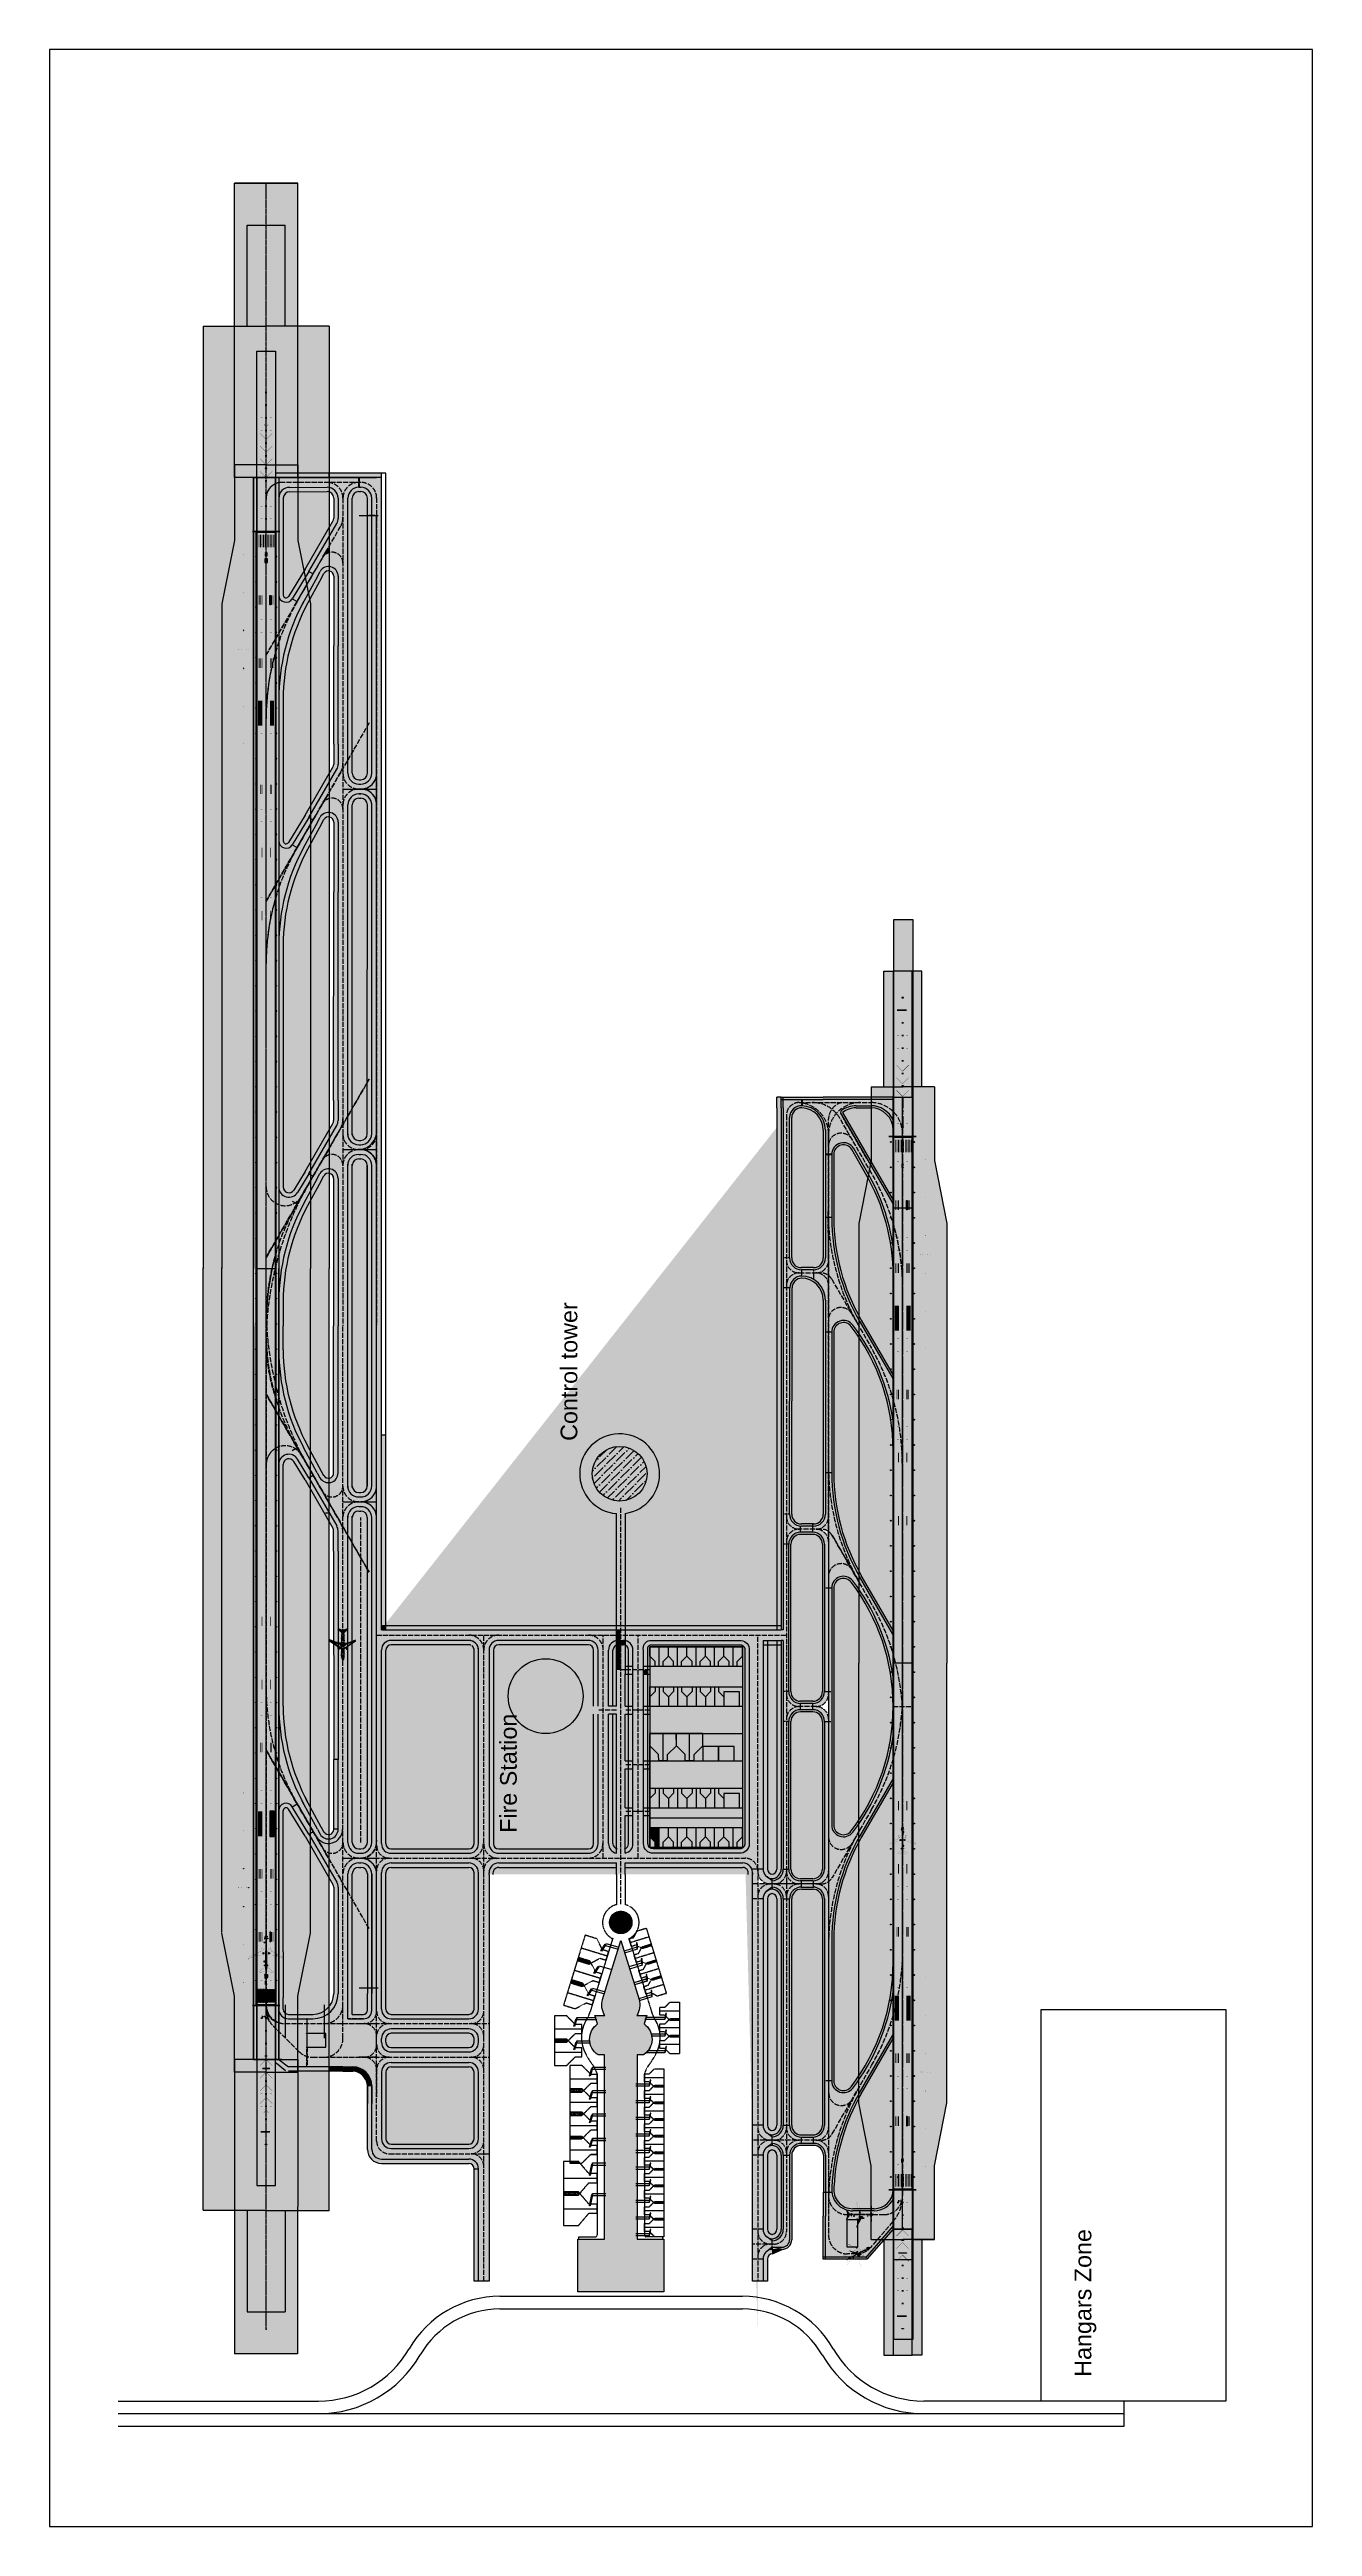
# Model space of a CAD drawing. Header units: millimetres. Extents: x 457 to 3457, y 154 to 6041.
import ezdxf

# ---------------------------------------------------------------- set-up
doc = ezdxf.new("R2010")
doc.units = ezdxf.units.MM
for name, pattern in [('ACAD_ISO02W100', [15, 12, -3]), ('CENTER', [2, 1.25, -0.25, 0.25, -0.25]), ('HIDDENBERNUZ', [0.3, 0.2, -0.1]), ('JIS_02_0.7', [1.35, 0.75, -0.6]), ('M-1.1', [1.8, 0.9, -0.9])]:
    doc.linetypes.add(name, pattern=pattern)
for name, color, linetype in [('01C', 30, 'Continuous'), ('02D', 6, 'HIDDENBERNUZ'), ('0autopista', 200, 'Continuous'), ('0fingers', 1, 'Continuous'), ('0parquing', 40, 'HIDDENBERNUZ'), ('4E', 7, 'Continuous'), ('_coberta', 7, 'Continuous'), ('Background', 7, 'Continuous'), ('Baliz', 7, 'Continuous'), ('Lines Runway', 7, 'Continuous'), ('NoUSAR', 7, 'Continuous'), ('Parada interm', 50, 'Continuous'), ('Reparacio eixos', 7, 'Continuous'), ('RUNWAYS', 7, 'Continuous'), ('RUNWAYS SINGLE WAY', 7, 'Continuous'), ('SERV8', 1, 'Continuous'), ('TAXIWAYS', 7, 'Continuous')]:
    doc.layers.add(name, color=color, linetype=linetype)
doc.layers.add('viewport', color=241, linetype='Continuous', plot=False)
doc.styles.get("Standard").update_dxf_attribs({"font": 'arial.ttf'})
doc.dimstyles.new('ISO-25', dxfattribs={"dimtxt": 2.5, "dimasz": 2.5, "dimexe": 1.25, "dimexo": 0.625, "dimtad": 1, "dimtxsty": 'Standard', "dimcen": 2.5, "dimadec": 0, "dimazin": 0, "dimtfac": 1, "dimtmove": 0, "dimatfit": 3, "dimfxl": 1, "dimarcsym": 0})
pattern_1 = [(0, (-1810.778, -2655.7836), (0, 6.985), [5.08, -1.905]), (90, (-1810.778, -2655.7836), (-6.985, 4e-16), [5.08, -1.905])]
pattern_2 = [(0, (-298.7935, -3093.9435), (0, 6.985), [5.08, -1.905]), (90, (-298.7935, -3093.9435), (-6.985, 4e-16), [5.08, -1.905])]
pattern_3 = [(135, (1033.973, -2504.26), (-2.245064, -2.245064), [])]

# ---------------------------------------------------------------- blocks, each defined once
blk = doc.blocks.new('7378w')
blk.add_line((382, 75), (382, 75))
for points, const_width in [([(0, 0, -0.204649), (33, 24, -0.064335), (210, 68, -0.018202), (373, 75), (516, 75)], 5), ([(0, 0, 0.204649), (33, -24, 0.064335), (210, -68, 0.018202), (373, -75), (880, -75), (1074, -75), (1126, -75), (1151, -74), (1165, -74), (1182, -73), (1198, -72), (1219, -69), (1232, -68), (1247, -66), (1266, -63), (1289, -58), (1320, -52), (1331, -50), (1468, -13), (1475, -11), (1484, -8), (1487, -7), (1490, -5), (1493, -3), (1495, 0)], 5), ([(645, 152, -0.075757), (530, 153, -0.067089), (527, 227, -0.128278), (695, 224)], 3), ([(675, 195, 0.057065), (575, 194, 0.397781), (579, 186, 0.019671), (665, 181, 0.014019)], 3), ([(592, 76), (692, 218), (824, 475), (910, 642), (927, 670), (929, 672, -0.238185), (997, 706), (1026, 706, 0.079032), (981, 682, 0.116261), (973, 668), (844, 220), (844, 76)], 5), ([(645, -152, 0.075757), (530, -153, 0.067089), (527, -227, 0.128278), (695, -224)], 3), ([(675, -195, -0.057065), (575, -194, -0.397781), (579, -186, -0.019671), (665, -181, -0.014019)], 3), ([(592, -76), (692, -218), (824, -475), (910, -642), (927, -670), (929, -672, 0.238185), (997, -706), (1026, -706, -0.079032), (981, -682, -0.116261), (973, -668), (844, -220), (844, -76)], 5)]:
    blk.add_lwpolyline(points, format="xyb", dxfattribs=dict(const_width=const_width))
at = {"linetype": 'CENTER', "ltscale": 48}
blk.add_lwpolyline([(0, 0), (373, 0), (880, 0), (1495, 0)], dxfattribs=at)
for points in [[(73, 0), (90, 32), (113, 41), (135, 46), (136, 41), (116, 36), (97, 28), (87, 0)], [(73, 0), (90, -32), (113, -41), (135, -46), (136, -41), (116, -36), (97, -28), (87, 0)], [(161, 17), (161, 0)], [(161, -17), (161, 0)], [(167, 61), (201, 66), (202, 56), (169, 50), (167, 61)], [(738, 112), (809, 112)], [(775, 145), (775, 77)], [(775, 38), (775, -38)], [(167, -61), (201, -66), (202, -56), (169, -50), (167, -61)], [(738, -112), (809, -112)], [(775, -145), (775, -77)]]:
    blk.add_lwpolyline(points)
for points in [[(150, 4), (172, 4), (172, 11), (150, 11)], [(312, 73), (312, 61), (360, 61), (360, 74)], [(755, 133), (795, 133), (795, 121), (755, 121)], [(755, 90), (795, 90), (795, 102), (755, 102)], [(1074, 75), (1074, 62), (1122, 62), (1122, 75)], [(1240, 67), (1237, 54), (1265, 50), (1267, 63)], [(150, -4), (172, -4), (172, -11), (150, -11)], [(755, -90), (795, -90), (795, -102), (755, -102)], [(755, -133), (795, -133), (795, -121), (755, -121)], [(1240, -67), (1237, -54), (1265, -50), (1267, -63)]]:
    blk.add_lwpolyline(points, close=True)
for points, const_width in [([(516, 75), (880, 75), (1076, 75), (1126, 75), (1151, 74), (1165, 74), (1182, 73), (1198, 72), (1219, 69), (1232, 68), (1247, 66), (1266, 63), (1289, 58), (1320, 52), (1331, 50), (1468, 13), (1475, 11), (1484, 8), (1487, 7), (1490, 5), (1493, 3), (1495, 0)], 2), ([(1191, 0), (1193, 3), (1197, 5), (1204, 8), (1214, 10), (1229, 13), (1247, 15), (1273, 15), (1320, 15), (1365, 13), (1391, 11), (1425, 8), (1450, 6), (1506, 0)], 3), ([(1191, 0), (1193, -3), (1197, -5), (1204, -8), (1214, -10), (1229, -13), (1247, -15), (1273, -15), (1320, -15), (1365, -13), (1391, -11), (1425, -8), (1450, -6), (1506, 0)], 3)]:
    blk.add_lwpolyline(points, dxfattribs=dict(const_width=const_width))
at = {"const_width": 5}
for points in [[(1331, 50), (1468, 13), (1511, 148), (1554, 283), (1527, 283, 0.197125), (1482, 259)], [(1331, -50), (1468, -13), (1511, -148), (1554, -283), (1527, -283, -0.197125), (1482, -259)]]:
    blk.add_lwpolyline(points, format="xyb", close=True, dxfattribs=at)
at = {"layer": 'SERV8', "const_width": 5.5}
for points in [[(99, 37, 1), (105, 37, 1)], [(614, 36, 1), (620, 36, 1)], [(672, 0, 1), (678, 0, 1)], [(753, 303, 1), (759, 303, 1)], [(1198, 12, 1), (1204, 12, 1)], [(1134, -31, 1), (1140, -31, 1)]]:
    blk.add_lwpolyline(points, format="xyb", close=True, dxfattribs=at)
blk = doc.blocks.new('A$C1F7D3BDE')
for p, q in [((-47, 31.1), (-35.5, 31.3)), ((-47, 31.1), (-46.7, 12.1)), ((-46.9, 21.6), (-0.4, 22.4)), ((-46.7, 12.1), (-35.2, 12.3)), ((-35.5, 31.3), (-23.1, 44)), ((-35.2, 12.3), (-22.4, 0)), ((-23.1, 44), (-0.8, 44.4)), ((-22.4, 0), (0, 0.4)), ((-0.8, 44.4), (0, 0.4))]:
    blk.add_line(p, q)
blk = doc.blocks.new('*U491')
at = {"layer": 'RUNWAYS', "rotation": 89}
blk.add_blockref('A$C1F7D3BDE', (22.6, 23.1), dxfattribs=at)
blk = doc.blocks.new('*U492')
at = {"layer": 'Lines Runway', "color": 0, "linetype": 'ByBlock', "lineweight": -2, "transparency": 16777216}
for p in [(0, 0), (44, 0), (88, 0), (132, 0)]:
    blk.add_blockref('*U491', p, dxfattribs=at)
blk = doc.blocks.new('*U493')
at = {"layer": 'RUNWAYS', "rotation": 89}
blk.add_blockref('A$C1F7D3BDE', (22.6, 23.1), dxfattribs=at)
blk = doc.blocks.new('*U494')
at = {"layer": 'Lines Runway', "color": 0, "linetype": 'ByBlock', "lineweight": -2, "transparency": 16777216}
for p in [(0, 0), (44, 0), (88, 0), (132, 0), (176, 0)]:
    blk.add_blockref('*U493', p, dxfattribs=at)
blk = doc.blocks.new('*U496')
at = {"layer": 'RUNWAYS', "rotation": 89}
blk.add_blockref('A$C1F7D3BDE', (22.6, 23.1), dxfattribs=at)
blk = doc.blocks.new('*U495')
at = {"layer": 'Lines Runway', "color": 0, "linetype": 'ByBlock', "lineweight": -2, "transparency": 16777216}
for p in [(0, 0), (44, 0), (88, 0), (132, 0)]:
    blk.add_blockref('*U496', p, dxfattribs=at)
blk = doc.blocks.new('A$C2F211F31')
for p, q in [((-64.6, 63.5), (-65.7, 0.5)), ((-35.6, 63), (-64.6, 63.5)), ((-15, 41.6), (-35.6, 63)), ((-36.7, 0), (-65.7, 0.5)), ((-0.2, 30.9), (-65.2, 32)), ((-15.4, 20.6), (-36.7, 0)), ((-0.4, 20.4), (-15.4, 20.6)), ((0, 41.4), (-15, 41.6)), ((0, 41.4), (-0.4, 20.4))]:
    blk.add_line(p, q)
blk = doc.blocks.new('*U489')
at = {"layer": 'RUNWAYS', "rotation": 89}
blk.add_blockref('A$C1F7D3BDE', (22.6, 23.1), dxfattribs=at)
blk = doc.blocks.new('*U490')
at = {"layer": 'Lines Runway', "color": 0, "linetype": 'ByBlock', "lineweight": -2, "transparency": 16777216}
for p in [(0, 0), (44, 0), (88, 0), (132, 0), (176, 0)]:
    blk.add_blockref('*U489', p, dxfattribs=at)
blk = doc.blocks.new('*D44')
at = {"layer": 'Baliz', "color": 0, "lineweight": -2, "transparency": 16777216}
for p, q in [((962, 1362.6), (962, 1367.2)), ((964.5, 1365.9), (968.5, 1365.9)), ((971, 1362.6), (971, 1367.2))]:
    blk.add_line(p, q, dxfattribs=at)
at = {"layer": 'Baliz', "color": 0, "transparency": 16777216}
for points in [[(964.5, 1366.3), (964.5, 1365.5), (962, 1365.9)], [(968.5, 1366.3), (968.5, 1365.5), (971, 1365.9)]]:
    blk.add_solid(points, dxfattribs=at)
at = {"layer": 'Defpoints', "color": 0, "transparency": 16777216}
for p in [(962, 1362), (971, 1365.9), (971, 1362)]:
    blk.add_point(p, dxfattribs=at)
at = {"layer": 'Baliz', "color": 0, "transparency": 16777216, "insert": (966.5, 1367.8), "char_height": 2.5, "attachment_point": 5}
blk.add_mtext('9', dxfattribs=at)
blk = doc.blocks.new('*U391')
at = {"layer": 'Baliz'}
blk.add_lwpolyline([(-2, 0.1), (2, 0.1), (2, -0.1), (-2, -0.1)], close=True, dxfattribs=at)
blk = doc.blocks.new('*U392')
at = {"layer": 'Baliz', "color": 0, "linetype": 'ByBlock', "lineweight": -2, "transparency": 16777216}
for p in [(0, 0), (0, -30), (0, -60), (0, -90), (0, -120), (0, -150), (0, -180), (0, -210), (0, -240), (0, -270), (0, -300)]:
    blk.add_blockref('*U391', p, dxfattribs=at)
blk = doc.blocks.new('*U393')
at = {"layer": 'Baliz', "transparency": 33554687}
h = blk.add_hatch(color=256, dxfattribs=at)
h.dxf.hatch_style = 1
h.set_gradient(color1=(255, 255, 255), color2=(147, 149, 152), name='INVCURVED')
h.paths.add_polyline_path([(2, 0.1), (-2, 0.1), (-2, -0.1), (2, -0.1)])
blk = doc.blocks.new('*U394')
at = {"layer": 'Baliz', "color": 0, "linetype": 'ByBlock', "lineweight": -2, "transparency": 16777216}
for p in [(0, 0), (22, 0)]:
    blk.add_blockref('*U393', p, dxfattribs=at)
blk = doc.blocks.new('*U395')
at = {"layer": 'Baliz', "transparency": 33554687}
h = blk.add_hatch(color=256, dxfattribs=at)
h.dxf.hatch_style = 1
h.set_gradient(color1=(255, 0, 0), color2=(153, 27, 30), name='INVCURVED')
h.paths.add_polyline_path([(2, 0.1), (-2, 0.1), (-2, -0.1), (2, -0.1)])
blk = doc.blocks.new('*U396')
at = {"layer": 'Baliz', "color": 0, "linetype": 'ByBlock', "lineweight": -2, "transparency": 16777216}
for p in [(0, 0), (22, 0), (0, -30), (22, -30), (0, -60), (0, -90), (22, -60), (22, -90), (0, -120), (0, -150), (22, -120), (22, -150), (0, -180), (0, -210), (22, -180), (22, -210), (0, -240), (22, -240)]:
    blk.add_blockref('*U395', p, dxfattribs=at)
blk = doc.blocks.new('*U595')
at = {"layer": 'Baliz', "transparency": 33554687}
h = blk.add_hatch(color=256, dxfattribs=at)
h.dxf.hatch_style = 1
h.set_gradient(color1=(255, 0, 0), color2=(153, 27, 30), name='INVSPHERICAL')
h.paths.add_polyline_path([(-0.5, 0, 1), (0.5, 0, 1)])
at = {"layer": 'Baliz'}
blk.add_circle((0, 0), 0.5, dxfattribs=at)
blk = doc.blocks.new('*U596')
at = {"layer": 'Baliz', "color": 0, "linetype": 'ByBlock', "lineweight": -2, "transparency": 16777216}
for p in [(-50, 120), (0, 120), (-50, 60), (0, 60), (-50, 0), (0, 0)]:
    blk.add_blockref('*U595', p, dxfattribs=at)
blk = doc.blocks.new('*U401')
at = {"layer": 'Baliz'}
blk.add_blockref('*U596', (25, -60), dxfattribs=at)
blk = doc.blocks.new('*U402')
at = {"layer": 'Baliz', "color": 0, "linetype": 'ByBlock', "lineweight": -2, "transparency": 16777216}
for p in [(0, 1560), (0, 1500), (0, 1440), (0, 1380), (0, 1320), (0, 1260), (0, 1200), (0, 1140), (0, 1080), (0, 1020), (0, 960), (0, 900), (0, 840), (0, 780), (0, 720), (0, 660), (0, 600), (0, 540), (0, 480), (0, 420), (0, 360), (0, 300), (0, 240), (0, 180), (0, 120), (0, 60), (0, 0)]:
    blk.add_blockref('*U401', p, dxfattribs=at)
blk = doc.blocks.new('*U593')
at = {"layer": 'Baliz', "transparency": 33554687}
h = blk.add_hatch(color=256, dxfattribs=at)
h.dxf.hatch_style = 1
h.set_gradient(color1=(255, 255, 255), color2=(147, 149, 152), name='INVCURVED')
h.paths.add_polyline_path([(-1.6, 0.1), (-2, 0.1), (-2, -0.1), (-1.6, -0.1)])
h = blk.add_hatch(color=256, dxfattribs=at)
h.dxf.hatch_style = 1
h.set_gradient(color1=(255, 255, 255), color2=(147, 149, 152), name='INVCURVED')
h.paths.add_polyline_path([(0.2, 0.1), (-1.6, 0.1), (-1.6, -0.1), (0.2, -0.1)])
h.paths.add_polyline_path([(2, 0.1), (0.2, 0.1), (0.2, -0.1), (2, -0.1)])
blk = doc.blocks.new('*U594')
at = {"layer": 'Baliz', "color": 0, "linetype": 'ByBlock', "lineweight": -2, "transparency": 16777216}
for p in [(0, 270), (0, 240), (22, 270), (22, 240), (0, 210), (0, 180), (22, 210), (22, 180), (0, 150), (0, 120), (22, 150), (22, 120), (0, 90), (0, 60), (22, 90), (22, 60), (0, 30), (0, 0), (22, 30), (22, 0)]:
    blk.add_blockref('*U593', p, dxfattribs=at)
blk = doc.blocks.new('*U399')
at = {"layer": 'Baliz'}
blk.add_blockref('*U594', (-11, -135), dxfattribs=at)
blk = doc.blocks.new('*U400')
at = {"layer": 'Baliz', "color": 0, "linetype": 'ByBlock', "lineweight": -2, "transparency": 16777216}
for p in [(0, 570), (0, 540), (0, 510), (0, 480), (0, 450), (0, 420), (0, 390), (0, 360), (0, 330), (0, 300), (0, 270), (0, 240), (0, 210), (0, 180), (0, 150), (0, 120), (0, 90), (0, 60), (0, 30), (0, 0)]:
    blk.add_blockref('*U399', p, dxfattribs=at)
blk = doc.blocks.new('*U597')
at = {"layer": 'Baliz', "transparency": 33554687}
h = blk.add_hatch(color=256, dxfattribs=at)
h.dxf.hatch_style = 1
h.set_gradient(color1=(205, 32, 39), name='INVCURVED')
h.paths.add_polyline_path([(0.5, 0.5), (-0.5, 0.5), (-0.5, -0.5), (0.5, -0.5)])
blk = doc.blocks.new('*U598')
at = {"layer": 'Baliz', "color": 0, "linetype": 'ByBlock', "lineweight": -2, "transparency": 16777216}
for p in [(-6, 0), (0, 0)]:
    blk.add_blockref('*U597', p, dxfattribs=at)
blk = doc.blocks.new('*U385')
at = {"layer": 'Baliz'}
blk.add_blockref('*U598', (3, 0), dxfattribs=at)
blk = doc.blocks.new('*U386')
at = {"layer": 'Baliz', "color": 0, "linetype": 'ByBlock', "lineweight": -2, "transparency": 16777216}
for p in [(-18, 0), (0, 0)]:
    blk.add_blockref('*U385', p, dxfattribs=at)
blk = doc.blocks.new('*U387')
at = {"layer": 'Baliz', "transparency": 33554687}
h = blk.add_hatch(color=256, dxfattribs=at)
h.dxf.hatch_style = 1
h.set_gradient(color1=(205, 32, 39), color2=(153, 27, 30), name='INVCURVED')
h.paths.add_polyline_path([(0.5, 0.5), (-0.5, 0.5), (-0.5, -0.5), (0.5, -0.5)])
blk = doc.blocks.new('*U388')
at = {"layer": 'Baliz', "color": 0, "linetype": 'ByBlock', "lineweight": -2, "transparency": 16777216}
for p in [(0, 0), (0, -90), (0, -180)]:
    blk.add_blockref('*U387', p, dxfattribs=at)
blk = doc.blocks.new('*U397')
at = {"layer": 'Baliz'}
blk.add_lwpolyline([(-0.5, 0.5), (0.5, 0.5), (0.5, -0.5), (-0.5, -0.5)], close=True, dxfattribs=at)
blk = doc.blocks.new('*U398')
at = {"layer": 'Baliz', "color": 0, "linetype": 'ByBlock', "lineweight": -2, "transparency": 16777216}
for p in [(0, 90), (0, 0)]:
    blk.add_blockref('*U397', p, dxfattribs=at)
blk = doc.blocks.new('*U389')
at = {"layer": 'Baliz', "transparency": 33554687}
h = blk.add_hatch(color=256, dxfattribs=at)
h.dxf.hatch_style = 1
h.set_gradient(color1=(255, 255, 255), color2=(147, 149, 152), name='INVCURVED')
h.paths.add_polyline_path([(0.5, 0.5), (-0.5, 0.5), (-0.5, -0.5), (0.5, -0.5)])
blk = doc.blocks.new('*U390')
at = {"layer": 'Baliz', "color": 0, "linetype": 'ByBlock', "lineweight": -2, "transparency": 16777216}
for p in [(0, 180), (0, 90), (0, 0)]:
    blk.add_blockref('*U389', p, dxfattribs=at)
blk = doc.blocks.new('*D95')
at = {"layer": 'Baliz', "color": 0, "lineweight": -2, "transparency": 16777216}
for p, q in [((2474, 924.4), (2474, 929)), ((2476.5, 927.7), (2480.5, 927.7)), ((2483, 924.4), (2483, 929))]:
    blk.add_line(p, q, dxfattribs=at)
at = {"layer": 'Baliz', "color": 0, "transparency": 16777216}
for points in [[(2476.5, 928.2), (2476.5, 927.3), (2474, 927.7)], [(2480.5, 928.2), (2480.5, 927.3), (2483, 927.7)]]:
    blk.add_solid(points, dxfattribs=at)
at = {"layer": 'Defpoints', "color": 0, "transparency": 16777216}
for p in [(2474, 923.8), (2483, 927.7), (2483, 923.8)]:
    blk.add_point(p, dxfattribs=at)
at = {"layer": 'Baliz', "color": 0, "transparency": 16777216, "insert": (2478.5, 929.6), "char_height": 2.5, "attachment_point": 5}
blk.add_mtext('9', dxfattribs=at)
blk = doc.blocks.new('*U433')
at = {"layer": 'Baliz'}
blk.add_lwpolyline([(-2, 0.1), (2, 0.1), (2, -0.1), (-2, -0.1)], close=True, dxfattribs=at)
blk = doc.blocks.new('*U434')
at = {"layer": 'Baliz', "color": 0, "linetype": 'ByBlock', "lineweight": -2, "transparency": 16777216}
for p in [(0, 0), (0, -30), (0, -60), (0, -90), (0, -120), (0, -150), (0, -180), (0, -210), (0, -240), (0, -270), (0, -300)]:
    blk.add_blockref('*U433', p, dxfattribs=at)
blk = doc.blocks.new('*U435')
at = {"layer": 'Baliz', "transparency": 33554687}
h = blk.add_hatch(color=256, dxfattribs=at)
h.dxf.hatch_style = 1
h.set_gradient(color1=(255, 255, 255), color2=(147, 149, 152), name='INVCURVED')
h.paths.add_polyline_path([(2, 0.1), (-2, 0.1), (-2, -0.1), (2, -0.1)])
blk = doc.blocks.new('*U436')
at = {"layer": 'Baliz', "color": 0, "linetype": 'ByBlock', "lineweight": -2, "transparency": 16777216}
for p in [(0, 0), (22, 0)]:
    blk.add_blockref('*U435', p, dxfattribs=at)
blk = doc.blocks.new('*U437')
at = {"layer": 'Baliz', "transparency": 33554687}
h = blk.add_hatch(color=256, dxfattribs=at)
h.dxf.hatch_style = 1
h.set_gradient(color1=(255, 0, 0), color2=(153, 27, 30), name='INVCURVED')
h.paths.add_polyline_path([(2, 0.1), (-2, 0.1), (-2, -0.1), (2, -0.1)])
blk = doc.blocks.new('*U438')
at = {"layer": 'Baliz', "color": 0, "linetype": 'ByBlock', "lineweight": -2, "transparency": 16777216}
for p in [(0, 0), (22, 0), (0, -30), (22, -30), (0, -60), (0, -90), (22, -60), (22, -90), (0, -120), (0, -150), (22, -120), (22, -150), (0, -180), (0, -210), (22, -180), (22, -210), (0, -240), (22, -240)]:
    blk.add_blockref('*U437', p, dxfattribs=at)
blk = doc.blocks.new('*U603')
at = {"layer": 'Baliz', "transparency": 33554687}
h = blk.add_hatch(color=256, dxfattribs=at)
h.dxf.hatch_style = 1
h.set_gradient(color1=(255, 255, 255), color2=(147, 149, 152), name='INVCURVED')
h.paths.add_polyline_path([(-1.6, 0.1), (-2, 0.1), (-2, -0.1), (-1.6, -0.1)])
h = blk.add_hatch(color=256, dxfattribs=at)
h.dxf.hatch_style = 1
h.set_gradient(color1=(255, 255, 255), color2=(147, 149, 152), name='INVCURVED')
h.paths.add_polyline_path([(0.2, 0.1), (-1.6, 0.1), (-1.6, -0.1), (0.2, -0.1)])
h.paths.add_polyline_path([(2, 0.1), (0.2, 0.1), (0.2, -0.1), (2, -0.1)])
blk = doc.blocks.new('*U604')
at = {"layer": 'Baliz', "color": 0, "linetype": 'ByBlock', "lineweight": -2, "transparency": 16777216}
for p in [(0, 270), (0, 240), (22, 270), (22, 240), (0, 210), (0, 180), (22, 210), (22, 180), (0, 150), (0, 120), (22, 150), (22, 120), (0, 90), (0, 60), (22, 90), (22, 60), (0, 30), (0, 0), (22, 30), (22, 0)]:
    blk.add_blockref('*U603', p, dxfattribs=at)
blk = doc.blocks.new('*U439')
at = {"layer": 'Baliz'}
blk.add_blockref('*U604', (-11, -135), dxfattribs=at)
blk = doc.blocks.new('*U440')
at = {"layer": 'Baliz', "color": 0, "linetype": 'ByBlock', "lineweight": -2, "transparency": 16777216}
for p in [(0, 570), (0, 540), (0, 510), (0, 480), (0, 450), (0, 420), (0, 390), (0, 360), (0, 330), (0, 300), (0, 270), (0, 240), (0, 210), (0, 180), (0, 150), (0, 120), (0, 90), (0, 60), (0, 30), (0, 0)]:
    blk.add_blockref('*U439', p, dxfattribs=at)
blk = doc.blocks.new('*U601')
at = {"layer": 'Baliz', "transparency": 33554687}
h = blk.add_hatch(color=256, dxfattribs=at)
h.dxf.hatch_style = 1
h.set_gradient(color1=(205, 32, 39), name='INVCURVED')
h.paths.add_polyline_path([(0.5, 0.5), (-0.5, 0.5), (-0.5, -0.5), (0.5, -0.5)])
blk = doc.blocks.new('*U602')
at = {"layer": 'Baliz', "color": 0, "linetype": 'ByBlock', "lineweight": -2, "transparency": 16777216}
for p in [(-6, 0), (0, 0)]:
    blk.add_blockref('*U601', p, dxfattribs=at)
blk = doc.blocks.new('*U441')
at = {"layer": 'Baliz'}
blk.add_blockref('*U602', (3, 0), dxfattribs=at)
blk = doc.blocks.new('*U442')
at = {"layer": 'Baliz', "color": 0, "linetype": 'ByBlock', "lineweight": -2, "transparency": 16777216}
for p in [(-18, 0), (0, 0)]:
    blk.add_blockref('*U441', p, dxfattribs=at)
blk = doc.blocks.new('*U443')
at = {"layer": 'Baliz', "transparency": 33554687}
h = blk.add_hatch(color=256, dxfattribs=at)
h.dxf.hatch_style = 1
h.set_gradient(color1=(205, 32, 39), color2=(153, 27, 30), name='INVCURVED')
h.paths.add_polyline_path([(0.5, 0.5), (-0.5, 0.5), (-0.5, -0.5), (0.5, -0.5)])
blk = doc.blocks.new('*U444')
at = {"layer": 'Baliz', "color": 0, "linetype": 'ByBlock', "lineweight": -2, "transparency": 16777216}
for p in [(0, 0), (0, -90), (0, -180)]:
    blk.add_blockref('*U443', p, dxfattribs=at)
blk = doc.blocks.new('*U445')
at = {"layer": 'Baliz', "transparency": 33554687}
h = blk.add_hatch(color=256, dxfattribs=at)
h.dxf.hatch_style = 1
h.set_gradient(color1=(255, 255, 255), color2=(147, 149, 152), name='INVCURVED')
h.paths.add_polyline_path([(0.5, 0.5), (-0.5, 0.5), (-0.5, -0.5), (0.5, -0.5)])
blk = doc.blocks.new('*U446')
at = {"layer": 'Baliz', "color": 0, "linetype": 'ByBlock', "lineweight": -2, "transparency": 16777216}
for p in [(0, 180), (0, 90), (0, 0)]:
    blk.add_blockref('*U445', p, dxfattribs=at)
blk = doc.blocks.new('*U403')
at = {"layer": 'Lines Runway', "transparency": 33554687}
h = blk.add_hatch(color=256, dxfattribs=at)
h.set_gradient(color1=(237, 31, 36), one_color=1, tint=1, name='SPHERICAL')
h.paths.add_polyline_path([(0.2, 0, 1), (-0.2, 0, 1)])
blk = doc.blocks.new('*U404')
at = {"layer": 'Baliz', "color": 0, "linetype": 'ByBlock', "lineweight": -2, "transparency": 16777216}
for p in [(0, 0), (8, 0), (16, 0)]:
    blk.add_blockref('*U403', p, dxfattribs=at)
blk = doc.blocks.new('*U405')
at = {"layer": 'Lines Runway', "transparency": 33554687}
h = blk.add_hatch(color=256, dxfattribs=at)
h.set_gradient(color1=(237, 31, 36), one_color=1, tint=1, name='SPHERICAL')
h.paths.add_polyline_path([(0.2, 0, 1), (-0.2, 0, 1)])
blk = doc.blocks.new('*U406')
at = {"layer": 'Baliz', "color": 0, "linetype": 'ByBlock', "lineweight": -2, "transparency": 16777216}
for p in [(0, 0), (8, 0), (16, 0)]:
    blk.add_blockref('*U405', p, dxfattribs=at)
blk = doc.blocks.new('*U407')
at = {"layer": 'Baliz', "color": 240, "true_color": 0xed1f24}
for p, q in [((-0.1, -0.1), (-0.4, 0.2)), ((0.1, -0.2), (0.4, 0.1))]:
    blk.add_line(p, q, dxfattribs=at)
blk = doc.blocks.new('*U408')
at = {"layer": 'Baliz', "color": 0, "linetype": 'ByBlock', "lineweight": -2, "transparency": 16777216}
for p in [(0, 0), (8, 0), (16, 0)]:
    blk.add_blockref('*U407', p, dxfattribs=at)
blk = doc.blocks.new('*U409')
at = {"layer": 'Baliz', "color": 240, "true_color": 0xed1f24}
for p, q in [((-0.1, -0.1), (-0.4, 0.2)), ((0.1, -0.2), (0.4, 0.1))]:
    blk.add_line(p, q, dxfattribs=at)
blk = doc.blocks.new('*U410')
at = {"layer": 'Baliz', "color": 0, "linetype": 'ByBlock', "lineweight": -2, "transparency": 16777216}
for p in [(0, 0), (8, 0), (16, 0)]:
    blk.add_blockref('*U409', p, dxfattribs=at)
blk = doc.blocks.new('*U415')
at = {"layer": 'Lines Runway', "transparency": 33554687}
h = blk.add_hatch(color=256, dxfattribs=at)
h.set_gradient(color1=(237, 31, 36), one_color=1, tint=1, name='SPHERICAL')
h.paths.add_polyline_path([(0.2, 0, 1), (-0.2, 0, 1)])
blk = doc.blocks.new('*U416')
at = {"layer": 'Baliz', "color": 0, "linetype": 'ByBlock', "lineweight": -2, "transparency": 16777216}
for p in [(0, 0), (8, 0), (16, 0)]:
    blk.add_blockref('*U415', p, dxfattribs=at)
blk = doc.blocks.new('*U417')
at = {"layer": 'Lines Runway', "transparency": 33554687}
h = blk.add_hatch(color=256, dxfattribs=at)
h.set_gradient(color1=(237, 31, 36), one_color=1, tint=1, name='SPHERICAL')
h.paths.add_polyline_path([(0.2, 0, 1), (-0.2, 0, 1)])
blk = doc.blocks.new('*U418')
at = {"layer": 'Baliz', "color": 0, "linetype": 'ByBlock', "lineweight": -2, "transparency": 16777216}
for p in [(0, 0), (8, 0), (16, 0)]:
    blk.add_blockref('*U417', p, dxfattribs=at)
blk = doc.blocks.new('*U411')
at = {"layer": 'Baliz', "color": 240, "true_color": 0xed1f24}
for p, q in [((-0.1, -0.1), (-0.4, 0.2)), ((0.1, -0.2), (0.4, 0.1))]:
    blk.add_line(p, q, dxfattribs=at)
blk = doc.blocks.new('*U412')
at = {"layer": 'Baliz', "color": 0, "linetype": 'ByBlock', "lineweight": -2, "transparency": 16777216}
for p in [(0, 0), (8, 0), (16, 0)]:
    blk.add_blockref('*U411', p, dxfattribs=at)
blk = doc.blocks.new('*U413')
at = {"layer": 'Baliz', "color": 240, "true_color": 0xed1f24}
for p, q in [((-0.1, -0.1), (-0.4, 0.2)), ((0.1, -0.2), (0.4, 0.1))]:
    blk.add_line(p, q, dxfattribs=at)
blk = doc.blocks.new('*U414')
at = {"layer": 'Baliz', "color": 0, "linetype": 'ByBlock', "lineweight": -2, "transparency": 16777216}
for p in [(0, 0), (8, 0), (16, 0)]:
    blk.add_blockref('*U413', p, dxfattribs=at)
blk = doc.blocks.new('*U423')
at = {"layer": 'Lines Runway', "transparency": 33554687}
h = blk.add_hatch(color=256, dxfattribs=at)
h.set_gradient(color1=(237, 31, 36), one_color=1, tint=1, name='SPHERICAL')
h.paths.add_polyline_path([(0.2, 0, 1), (-0.2, 0, 1)])
blk = doc.blocks.new('*U424')
at = {"layer": 'Baliz', "color": 0, "linetype": 'ByBlock', "lineweight": -2, "transparency": 16777216}
for p in [(0, 0), (8, 0), (16, 0)]:
    blk.add_blockref('*U423', p, dxfattribs=at)
blk = doc.blocks.new('*U425')
at = {"layer": 'Lines Runway', "transparency": 33554687}
h = blk.add_hatch(color=256, dxfattribs=at)
h.set_gradient(color1=(237, 31, 36), one_color=1, tint=1, name='SPHERICAL')
h.paths.add_polyline_path([(0.2, 0, 1), (-0.2, 0, 1)])
blk = doc.blocks.new('*U426')
at = {"layer": 'Baliz', "color": 0, "linetype": 'ByBlock', "lineweight": -2, "transparency": 16777216}
for p in [(0, 0), (8, 0), (16, 0)]:
    blk.add_blockref('*U425', p, dxfattribs=at)
blk = doc.blocks.new('*U419')
at = {"layer": 'Baliz', "color": 240, "true_color": 0xed1f24}
for p, q in [((-0.1, -0.1), (-0.4, 0.2)), ((0.1, -0.2), (0.4, 0.1))]:
    blk.add_line(p, q, dxfattribs=at)
blk = doc.blocks.new('*U420')
at = {"layer": 'Baliz', "color": 0, "linetype": 'ByBlock', "lineweight": -2, "transparency": 16777216}
for p in [(0, 0), (8, 0), (16, 0)]:
    blk.add_blockref('*U419', p, dxfattribs=at)
blk = doc.blocks.new('*U421')
at = {"layer": 'Baliz', "color": 240, "true_color": 0xed1f24}
for p, q in [((-0.1, -0.1), (-0.4, 0.2)), ((0.1, -0.2), (0.4, 0.1))]:
    blk.add_line(p, q, dxfattribs=at)
blk = doc.blocks.new('*U422')
at = {"layer": 'Baliz', "color": 0, "linetype": 'ByBlock', "lineweight": -2, "transparency": 16777216}
for p in [(0, 0), (8, 0), (16, 0)]:
    blk.add_blockref('*U421', p, dxfattribs=at)
blk = doc.blocks.new('*U599')
at = {"layer": 'Baliz', "transparency": 33554687}
h = blk.add_hatch(color=256, dxfattribs=at)
h.dxf.hatch_style = 1
h.set_gradient(color1=(255, 0, 0), color2=(153, 27, 30), name='INVSPHERICAL')
h.paths.add_polyline_path([(-0.5, 0, 1), (0.5, 0, 1)])
at = {"layer": 'Baliz'}
blk.add_circle((0, 0), 0.5, dxfattribs=at)
blk = doc.blocks.new('*U600')
at = {"layer": 'Baliz', "color": 0, "linetype": 'ByBlock', "lineweight": -2, "transparency": 16777216}
for p in [(-50, 120), (0, 120), (-50, 60), (0, 60), (-50, 0), (0, 0)]:
    blk.add_blockref('*U599', p, dxfattribs=at)
blk = doc.blocks.new('*U428')
at = {"layer": 'Baliz'}
blk.add_blockref('*U600', (25, -60), dxfattribs=at)
blk = doc.blocks.new('*U427')
at = {"layer": 'Baliz', "color": 0, "linetype": 'ByBlock', "lineweight": -2, "transparency": 16777216}
for p in [(0, 1500), (0, 1440), (0, 1380), (0, 1320), (0, 1260), (0, 1200), (0, 1140), (0, 1080), (0, 1020), (0, 960), (0, 900), (0, 840), (0, 780), (0, 720), (0, 660), (0, 600), (0, 540), (0, 480), (0, 420), (0, 360), (0, 300), (0, 240), (0, 180), (0, 120), (0, 60), (0, 0)]:
    blk.add_blockref('*U428', p, dxfattribs=at)
blk = doc.blocks.new('*U429')
at = {"layer": 'Baliz', "true_color": 0xffffff, "transparency": 33554687}
h = blk.add_hatch(color=7, dxfattribs=at)
h.dxf.hatch_style = 1
h.paths.add_polyline_path([(0, 0.5), (0, -0.5, 0.414214), (0.5, 0, 0.414214)])
h.paths.add_polyline_path([(0, 0.5, 0.414214), (-0.5, 0, 0.414214), (0, -0.5)])
blk = doc.blocks.new('*U430')
at = {"layer": 'Baliz', "color": 0, "linetype": 'ByBlock', "lineweight": -2, "transparency": 16777216}
for p in [(0, 1701), (0, 1674), (0, 1647), (0, 1620), (0, 1593), (0, 1566), (0, 1539), (0, 1512), (0, 1485), (0, 1458), (0, 1431), (0, 1404), (0, 1377), (0, 1350), (0, 1323), (0, 1296), (0, 1269), (0, 1242), (0, 1215), (0, 1188), (0, 1161), (0, 1134), (0, 1107), (0, 1080), (0, 1053), (0, 1026), (0, 999), (0, 972), (0, 945), (0, 918), (0, 891), (0, 864), (0, 837), (0, 810), (0, 783), (0, 756), (0, 729), (0, 702), (0, 675), (0, 648), (0, 621), (0, 594), (0, 567), (0, 540), (0, 513), (0, 486), (0, 459), (0, 432), (0, 405), (0, 378), (0, 351), (0, 324), (0, 297), (0, 270), (0, 243), (0, 216), (0, 189), (0, 162), (0, 135), (0, 108), (0, 81), (0, 54), (0, 27), (0, 0)]:
    blk.add_blockref('*U429', p, dxfattribs=at)
blk = doc.blocks.new('*U431')
at = {"layer": 'Baliz', "true_color": 0xffffff, "transparency": 33554687}
h = blk.add_hatch(color=7, dxfattribs=at)
h.dxf.hatch_style = 1
h.paths.add_polyline_path([(0, 0.5), (0, -0.5, 0.414214), (0.5, 0, 0.414214)])
h.paths.add_polyline_path([(0, 0.5, 0.414214), (-0.5, 0, 0.414214), (0, -0.5)])
blk = doc.blocks.new('*U432')
at = {"layer": 'Baliz', "color": 0, "linetype": 'ByBlock', "lineweight": -2, "transparency": 16777216}
for p in [(0, 1701), (0, 1674), (0, 1647), (0, 1620), (0, 1593), (0, 1566), (0, 1539), (0, 1512), (0, 1485), (0, 1458), (0, 1431), (0, 1404), (0, 1377), (0, 1350), (0, 1323), (0, 1296), (0, 1269), (0, 1242), (0, 1215), (0, 1188), (0, 1161), (0, 1134), (0, 1107), (0, 1080), (0, 1053), (0, 1026), (0, 999), (0, 972), (0, 945), (0, 918), (0, 891), (0, 864), (0, 837), (0, 810), (0, 783), (0, 756), (0, 729), (0, 702), (0, 675), (0, 648), (0, 621), (0, 594), (0, 567), (0, 540), (0, 513), (0, 486), (0, 459), (0, 432), (0, 405), (0, 378), (0, 351), (0, 324), (0, 297), (0, 270), (0, 243), (0, 216), (0, 189), (0, 162), (0, 135), (0, 108), (0, 81), (0, 54), (0, 27), (0, 0)]:
    blk.add_blockref('*U431', p, dxfattribs=at)
blk = doc.blocks.new('*U447')
at = {"layer": 'Baliz', "true_color": 0xffffff, "transparency": 33554687}
h = blk.add_hatch(color=7, dxfattribs=at)
h.dxf.hatch_style = 1
h.paths.add_polyline_path([(0, 0.5), (0, -0.5, 0.414214), (0.5, 0, 0.414214)])
h.paths.add_polyline_path([(0, 0.5, 0.414214), (-0.5, 0, 0.414214), (0, -0.5)])
blk = doc.blocks.new('*U448')
at = {"layer": 'Baliz', "color": 0, "linetype": 'ByBlock', "lineweight": -2, "transparency": 16777216}
for p in [(0, 1215), (0, 1188), (0, 1161), (0, 1134), (0, 1107), (0, 1080), (0, 1053), (0, 1026), (0, 999), (0, 972), (0, 945), (0, 918), (0, 891), (0, 864), (0, 837), (0, 810), (0, 783), (0, 756), (0, 729), (0, 702), (0, 675), (0, 648), (0, 621), (0, 594), (0, 567), (0, 540), (0, 513), (0, 486), (0, 459), (0, 432), (0, 405), (0, 378), (0, 351), (0, 324), (0, 297), (0, 270), (0, 243), (0, 216), (0, 189), (0, 162), (0, 135), (0, 108), (0, 81), (0, 54), (0, 27), (0, 0)]:
    blk.add_blockref('*U447', p, dxfattribs=at)
blk = doc.blocks.new('*U449')
at = {"layer": 'Baliz'}
blk.add_circle((0, 0), 0.932, dxfattribs=at)
blk = doc.blocks.new('*U450')
at = {"layer": 'Baliz', "color": 0, "linetype": 'ByBlock', "lineweight": -2, "transparency": 16777216}
for p in [(-55, 2460), (0, 2460), (-55, 2400), (0, 2400), (-55, 2340), (0, 2340), (-55, 2280), (0, 2280), (-55, 2220), (0, 2220), (-55, 2160), (0, 2160), (-55, 2100), (0, 2100), (-55, 2040), (0, 2040), (-55, 1980), (0, 1980), (-55, 1920), (0, 1920), (-55, 1860), (0, 1860), (-55, 1800), (0, 1800), (-55, 1740), (0, 1740), (-55, 1680), (0, 1680), (-55, 1620), (0, 1620), (-55, 1560), (0, 1560), (-55, 1500), (0, 1500), (-55, 1440), (0, 1440), (-55, 1380), (0, 1380), (-55, 1320), (0, 1320), (-55, 1260), (0, 1260), (-55, 1200), (0, 1200), (-55, 1140), (0, 1140), (-55, 1080), (0, 1080), (-55, 1020), (0, 1020), (-55, 960), (0, 960), (-55, 900), (0, 900), (-55, 840), (0, 840), (-55, 780), (0, 780), (-55, 720), (0, 720), (-55, 660), (0, 660), (-55, 600), (0, 600), (-55, 540), (0, 540), (-55, 480), (0, 480), (-55, 420), (0, 420), (-55, 360), (0, 360), (-55, 300), (0, 300), (-55, 240), (0, 240), (-55, 180), (0, 180), (-55, 120), (0, 120), (-55, 60), (0, 60), (-55, 0), (0, 0)]:
    blk.add_blockref('*U449', p, dxfattribs=at)
blk = doc.blocks.new('*U451')
at = {"layer": 'Lines Runway', "true_color": 0xed1f24, "transparency": 33554687}
h = blk.add_hatch(dxfattribs=at)
h.set_pattern_fill('JIS_WOOD', color=240)
h.set_pattern_definition([(45, (-2510.1522, -984.2993), (-0.5, 0.5), [])])
h.paths.add_polyline_path([(0.9, 0, 1), (-0.9, 0, 1)])
blk = doc.blocks.new('*U452')
at = {"layer": 'Baliz', "color": 0, "linetype": 'ByBlock', "lineweight": -2, "transparency": 16777216}
for p in [(-55, 2460), (0, 2460), (-55, 2400), (0, 2400), (-55, 2340), (0, 2340), (-55, 2280), (0, 2280), (-55, 2220), (0, 2220), (-55, 2160), (0, 2160), (-55, 2100), (0, 2100), (-55, 2040), (0, 2040), (-55, 1980), (0, 1980), (-55, 1920), (0, 1920), (-55, 1860), (0, 1860), (-55, 1800), (0, 1800), (-55, 1740), (0, 1740), (-55, 1680), (0, 1680), (-55, 1620), (0, 1620), (-55, 1560), (0, 1560), (-55, 1500), (0, 1500), (-55, 1440), (0, 1440), (-55, 1380), (0, 1380), (-55, 1320), (0, 1320), (-55, 1260), (0, 1260), (-55, 1200), (0, 1200), (-55, 1140), (0, 1140), (-55, 1080), (0, 1080), (-55, 1020), (0, 1020), (-55, 960), (0, 960), (-55, 900), (0, 900), (-55, 840), (0, 840), (-55, 780), (0, 780), (-55, 720), (0, 720), (-55, 660), (0, 660), (-55, 600), (0, 600), (-55, 540), (0, 540), (-55, 480), (0, 480), (-55, 420), (0, 420), (-55, 360), (0, 360), (-55, 300), (0, 300), (-55, 240), (0, 240), (-55, 180), (0, 180), (-55, 120), (0, 120), (-55, 60), (0, 60), (-55, 0), (0, 0)]:
    blk.add_blockref('*U451', p, dxfattribs=at)
blk = doc.blocks.new('*U605')
at = {"layer": 'Baliz', "transparency": 33554687}
h = blk.add_hatch(color=256, dxfattribs=at)
h.dxf.hatch_style = 1
h.set_gradient(color1=(205, 32, 39), name='INVCURVED')
h.paths.add_polyline_path([(0.5, 0.5), (-0.5, 0.5), (-0.5, -0.5), (0.5, -0.5)])
blk = doc.blocks.new('*U606')
at = {"layer": 'Baliz', "color": 0, "linetype": 'ByBlock', "lineweight": -2, "transparency": 16777216}
for p in [(-6, 0), (0, 0)]:
    blk.add_blockref('*U605', p, dxfattribs=at)
blk = doc.blocks.new('*U453')
at = {"layer": 'Baliz'}
blk.add_blockref('*U606', (3, 0), dxfattribs=at)
blk = doc.blocks.new('*U454')
at = {"layer": 'Baliz', "color": 0, "linetype": 'ByBlock', "lineweight": -2, "transparency": 16777216}
for p in [(-18, 0), (0, 0)]:
    blk.add_blockref('*U453', p, dxfattribs=at)
blk = doc.blocks.new('*U455')
at = {"layer": 'Baliz', "transparency": 33554687}
h = blk.add_hatch(color=256, dxfattribs=at)
h.dxf.hatch_style = 1
h.set_gradient(color1=(205, 32, 39), color2=(153, 27, 30), name='INVCURVED')
h.paths.add_polyline_path([(0.5, 0.5), (-0.5, 0.5), (-0.5, -0.5), (0.5, -0.5)])
blk = doc.blocks.new('*U456')
at = {"layer": 'Baliz', "color": 0, "linetype": 'ByBlock', "lineweight": -2, "transparency": 16777216}
for p in [(0, 0), (0, -90), (0, -180)]:
    blk.add_blockref('*U455', p, dxfattribs=at)
blk = doc.blocks.new('*U457')
at = {"layer": 'Baliz', "transparency": 33554687}
h = blk.add_hatch(color=256, dxfattribs=at)
h.dxf.hatch_style = 1
h.set_gradient(color1=(255, 255, 255), color2=(147, 149, 152), name='INVCURVED')
h.paths.add_polyline_path([(0.5, 0.5), (-0.5, 0.5), (-0.5, -0.5), (0.5, -0.5)])
blk = doc.blocks.new('*U458')
at = {"layer": 'Baliz', "color": 0, "linetype": 'ByBlock', "lineweight": -2, "transparency": 16777216}
for p in [(0, 180), (0, 90), (0, 0)]:
    blk.add_blockref('*U457', p, dxfattribs=at)
blk = doc.blocks.new('*U460')
at = {"layer": 'Baliz', "true_color": 0xffffff, "transparency": 33554687}
h = blk.add_hatch(color=7, dxfattribs=at)
h.dxf.hatch_style = 1
h.paths.add_polyline_path([(0, 0.5), (0, -0.5, 0.414214), (0.5, 0, 0.414214)])
h.paths.add_polyline_path([(0, 0.5, 0.414214), (-0.5, 0, 0.414214), (0, -0.5)])
blk = doc.blocks.new('*U459')
at = {"layer": 'Baliz', "color": 0, "linetype": 'ByBlock', "lineweight": -2, "transparency": 16777216}
for p in [(0, 1215), (0, 1188), (0, 1161), (0, 1134), (0, 1107), (0, 1080), (0, 1053), (0, 1026), (0, 999), (0, 972), (0, 945), (0, 918), (0, 891), (0, 864), (0, 837), (0, 810), (0, 783), (0, 756), (0, 729), (0, 702), (0, 675), (0, 648), (0, 621), (0, 594), (0, 567), (0, 540), (0, 513), (0, 486), (0, 459), (0, 432), (0, 405), (0, 378), (0, 351), (0, 324), (0, 297), (0, 270), (0, 243), (0, 216), (0, 189), (0, 162), (0, 135), (0, 108), (0, 81), (0, 54), (0, 27), (0, 0)]:
    blk.add_blockref('*U460', p, dxfattribs=at)
blk = doc.blocks.new('*U461')
at = {"layer": 'Baliz'}
blk.add_lwpolyline([(-2, 0.1), (2, 0.1), (2, -0.1), (-2, -0.1)], close=True, dxfattribs=at)
blk = doc.blocks.new('*U462')
at = {"layer": 'Baliz', "color": 0, "linetype": 'ByBlock', "lineweight": -2, "transparency": 16777216}
for p in [(0, 0), (0, -30), (0, -60), (0, -90), (0, -120), (0, -150), (0, -180), (0, -210), (0, -240), (0, -270), (0, -300)]:
    blk.add_blockref('*U461', p, dxfattribs=at)
blk = doc.blocks.new('*U463')
at = {"layer": 'Baliz', "transparency": 33554687}
h = blk.add_hatch(color=256, dxfattribs=at)
h.dxf.hatch_style = 1
h.set_gradient(color1=(255, 0, 0), color2=(153, 27, 30), name='INVCURVED')
h.paths.add_polyline_path([(2, 0.1), (-2, 0.1), (-2, -0.1), (2, -0.1)])
blk = doc.blocks.new('*U464')
at = {"layer": 'Baliz', "color": 0, "linetype": 'ByBlock', "lineweight": -2, "transparency": 16777216}
for p in [(0, 0), (22, 0), (0, -30), (22, -30), (0, -60), (0, -90), (22, -60), (22, -90), (0, -120), (0, -150), (22, -120), (22, -150), (0, -180), (0, -210), (22, -180), (22, -210), (0, -240), (22, -240)]:
    blk.add_blockref('*U463', p, dxfattribs=at)
blk = doc.blocks.new('*U607')
at = {"layer": 'Baliz', "transparency": 33554687}
h = blk.add_hatch(color=256, dxfattribs=at)
h.dxf.hatch_style = 1
h.set_gradient(color1=(255, 255, 255), color2=(147, 149, 152), name='INVCURVED')
h.paths.add_polyline_path([(-1.6, 0.1), (-2, 0.1), (-2, -0.1), (-1.6, -0.1)])
h = blk.add_hatch(color=256, dxfattribs=at)
h.dxf.hatch_style = 1
h.set_gradient(color1=(255, 255, 255), color2=(147, 149, 152), name='INVCURVED')
h.paths.add_polyline_path([(0.2, 0.1), (-1.6, 0.1), (-1.6, -0.1), (0.2, -0.1)])
h.paths.add_polyline_path([(2, 0.1), (0.2, 0.1), (0.2, -0.1), (2, -0.1)])
blk = doc.blocks.new('*U608')
at = {"layer": 'Baliz', "color": 0, "linetype": 'ByBlock', "lineweight": -2, "transparency": 16777216}
for p in [(0, 270), (0, 240), (22, 270), (22, 240), (0, 210), (0, 180), (22, 210), (22, 180), (0, 150), (0, 120), (22, 150), (22, 120), (0, 90), (0, 60), (22, 90), (22, 60), (0, 30), (0, 0), (22, 30), (22, 0)]:
    blk.add_blockref('*U607', p, dxfattribs=at)
blk = doc.blocks.new('*U465')
at = {"layer": 'Baliz'}
blk.add_blockref('*U608', (-11, -135), dxfattribs=at)
blk = doc.blocks.new('*U466')
at = {"layer": 'Baliz', "color": 0, "linetype": 'ByBlock', "lineweight": -2, "transparency": 16777216}
for p in [(0, 570), (0, 540), (0, 510), (0, 480), (0, 450), (0, 420), (0, 390), (0, 360), (0, 330), (0, 300), (0, 270), (0, 240), (0, 210), (0, 180), (0, 150), (0, 120), (0, 90), (0, 60), (0, 30), (0, 0)]:
    blk.add_blockref('*U465', p, dxfattribs=at)
blk = doc.blocks.new('*U468')
at = {"layer": 'Baliz', "true_color": 0xffffff, "transparency": 33554687}
h = blk.add_hatch(color=7, dxfattribs=at)
h.dxf.hatch_style = 1
h.paths.add_polyline_path([(0, 0.5), (0, -0.5, 0.414214), (0.5, 0, 0.414214)])
h.paths.add_polyline_path([(0, 0.5, 0.414214), (-0.5, 0, 0.414214), (0, -0.5)])
blk = doc.blocks.new('*U467')
at = {"layer": 'Baliz', "color": 0, "linetype": 'ByBlock', "lineweight": -2, "transparency": 16777216}
for p in [(0, 1215), (0, 1188), (0, 1161), (0, 1134), (0, 1107), (0, 1080), (0, 1053), (0, 1026), (0, 999), (0, 972), (0, 945), (0, 918), (0, 891), (0, 864), (0, 837), (0, 810), (0, 783), (0, 756), (0, 729), (0, 702), (0, 675), (0, 648), (0, 621), (0, 594), (0, 567), (0, 540), (0, 513), (0, 486), (0, 459), (0, 432), (0, 405), (0, 378), (0, 351), (0, 324), (0, 297), (0, 270), (0, 243), (0, 216), (0, 189), (0, 162), (0, 135), (0, 108), (0, 81), (0, 54), (0, 27), (0, 0)]:
    blk.add_blockref('*U468', p, dxfattribs=at)
blk = doc.blocks.new('*U469')
at = {"layer": 'Baliz'}
blk.add_lwpolyline([(-2, 0.1), (2, 0.1), (2, -0.1), (-2, -0.1)], close=True, dxfattribs=at)
blk = doc.blocks.new('*U470')
at = {"layer": 'Baliz', "color": 0, "linetype": 'ByBlock', "lineweight": -2, "transparency": 16777216}
for p in [(0, 0), (0, -30), (0, -60), (0, -90), (0, -120), (0, -150), (0, -180), (0, -210), (0, -240), (0, -270), (0, -300)]:
    blk.add_blockref('*U469', p, dxfattribs=at)
blk = doc.blocks.new('*U471')
at = {"layer": 'Baliz', "transparency": 33554687}
h = blk.add_hatch(color=256, dxfattribs=at)
h.dxf.hatch_style = 1
h.set_gradient(color1=(255, 255, 255), color2=(147, 149, 152), name='INVCURVED')
h.paths.add_polyline_path([(2, 0.1), (-2, 0.1), (-2, -0.1), (2, -0.1)])
blk = doc.blocks.new('*U472')
at = {"layer": 'Baliz', "color": 0, "linetype": 'ByBlock', "lineweight": -2, "transparency": 16777216}
for p in [(0, 0), (22, 0)]:
    blk.add_blockref('*U471', p, dxfattribs=at)
blk = doc.blocks.new('*U478')
at = {"layer": 'Baliz'}
blk.add_lwpolyline([(-2, 0.1), (2, 0.1), (2, -0.1), (-2, -0.1)], close=True, dxfattribs=at)
blk = doc.blocks.new('*U480')
at = {"layer": 'Baliz', "color": 0, "linetype": 'ByBlock', "lineweight": -2, "transparency": 16777216}
for p in [(0, 0), (0, -30), (0, -60), (0, -90), (0, -120), (0, -150), (0, -180), (0, -210), (0, -240), (0, -270), (0, -300)]:
    blk.add_blockref('*U478', p, dxfattribs=at)
blk = doc.blocks.new('*U481')
at = {"layer": 'Baliz', "transparency": 33554687}
h = blk.add_hatch(color=256, dxfattribs=at)
h.dxf.hatch_style = 1
h.set_gradient(color1=(255, 255, 255), color2=(147, 149, 152), name='INVCURVED')
h.paths.add_polyline_path([(2, 0.1), (-2, 0.1), (-2, -0.1), (2, -0.1)])
blk = doc.blocks.new('*U482')
at = {"layer": 'Baliz', "color": 0, "linetype": 'ByBlock', "lineweight": -2, "transparency": 16777216}
for p in [(0, 0), (22, 0)]:
    blk.add_blockref('*U481', p, dxfattribs=at)
blk = doc.blocks.new('*U483')
at = {"layer": 'Baliz', "transparency": 33554687}
h = blk.add_hatch(color=256, dxfattribs=at)
h.dxf.hatch_style = 1
h.set_gradient(color1=(255, 0, 0), color2=(153, 27, 30), name='INVCURVED')
h.paths.add_polyline_path([(2, 0.1), (-2, 0.1), (-2, -0.1), (2, -0.1)])
blk = doc.blocks.new('*U484')
at = {"layer": 'Baliz', "color": 0, "linetype": 'ByBlock', "lineweight": -2, "transparency": 16777216}
for p in [(0, 0), (22, 0), (0, -30), (22, -30), (0, -60), (0, -90), (22, -60), (22, -90), (0, -120), (0, -150), (22, -120), (22, -150), (0, -180), (0, -210), (22, -180), (22, -210), (0, -240), (22, -240)]:
    blk.add_blockref('*U483', p, dxfattribs=at)
blk = doc.blocks.new('*U609')
at = {"layer": 'Baliz', "transparency": 33554687}
h = blk.add_hatch(color=256, dxfattribs=at)
h.dxf.hatch_style = 1
h.set_gradient(color1=(255, 255, 255), color2=(147, 149, 152), name='INVCURVED')
h.paths.add_polyline_path([(-1.6, 0.1), (-2, 0.1), (-2, -0.1), (-1.6, -0.1)])
h = blk.add_hatch(color=256, dxfattribs=at)
h.dxf.hatch_style = 1
h.set_gradient(color1=(255, 255, 255), color2=(147, 149, 152), name='INVCURVED')
h.paths.add_polyline_path([(0.2, 0.1), (-1.6, 0.1), (-1.6, -0.1), (0.2, -0.1)])
h.paths.add_polyline_path([(2, 0.1), (0.2, 0.1), (0.2, -0.1), (2, -0.1)])
blk = doc.blocks.new('*U610')
at = {"layer": 'Baliz', "color": 0, "linetype": 'ByBlock', "lineweight": -2, "transparency": 16777216}
for p in [(0, 270), (0, 240), (22, 270), (22, 240), (0, 210), (0, 180), (22, 210), (22, 180), (0, 150), (0, 120), (22, 150), (22, 120), (0, 90), (0, 60), (22, 90), (22, 60), (0, 30), (0, 0), (22, 30), (22, 0)]:
    blk.add_blockref('*U609', p, dxfattribs=at)
blk = doc.blocks.new('*U487')
at = {"layer": 'Baliz'}
blk.add_blockref('*U610', (-11, -135), dxfattribs=at)
blk = doc.blocks.new('*U488')
at = {"layer": 'Baliz', "color": 0, "linetype": 'ByBlock', "lineweight": -2, "transparency": 16777216}
for p in [(0, 570), (0, 540), (0, 510), (0, 480), (0, 450), (0, 420), (0, 390), (0, 360), (0, 330), (0, 300), (0, 270), (0, 240), (0, 210), (0, 180), (0, 150), (0, 120), (0, 90), (0, 60), (0, 30), (0, 0)]:
    blk.add_blockref('*U487', p, dxfattribs=at)
blk = doc.blocks.new('*U611')
at = {"layer": 'Baliz', "transparency": 33554687}
h = blk.add_hatch(color=256, dxfattribs=at)
h.dxf.hatch_style = 1
h.set_gradient(color1=(205, 32, 39), name='INVCURVED')
h.paths.add_polyline_path([(0.5, 0.5), (-0.5, 0.5), (-0.5, -0.5), (0.5, -0.5)])
blk = doc.blocks.new('*U612')
at = {"layer": 'Baliz', "color": 0, "linetype": 'ByBlock', "lineweight": -2, "transparency": 16777216}
for p in [(-6, 0), (0, 0)]:
    blk.add_blockref('*U611', p, dxfattribs=at)
blk = doc.blocks.new('*U479')
at = {"layer": 'Baliz'}
blk.add_blockref('*U612', (3, 0), dxfattribs=at)
blk = doc.blocks.new('*U473')
at = {"layer": 'Baliz', "color": 0, "linetype": 'ByBlock', "lineweight": -2, "transparency": 16777216}
for p in [(-18, 0), (0, 0)]:
    blk.add_blockref('*U479', p, dxfattribs=at)
blk = doc.blocks.new('*U474')
at = {"layer": 'Baliz', "transparency": 33554687}
h = blk.add_hatch(color=256, dxfattribs=at)
h.dxf.hatch_style = 1
h.set_gradient(color1=(205, 32, 39), color2=(153, 27, 30), name='INVCURVED')
h.paths.add_polyline_path([(0.5, 0.5), (-0.5, 0.5), (-0.5, -0.5), (0.5, -0.5)])
blk = doc.blocks.new('*U475')
at = {"layer": 'Baliz', "color": 0, "linetype": 'ByBlock', "lineweight": -2, "transparency": 16777216}
for p in [(0, 0), (0, -90), (0, -180)]:
    blk.add_blockref('*U474', p, dxfattribs=at)
blk = doc.blocks.new('*U485')
at = {"layer": 'Baliz'}
blk.add_lwpolyline([(-0.5, 0.5), (0.5, 0.5), (0.5, -0.5), (-0.5, -0.5)], close=True, dxfattribs=at)
blk = doc.blocks.new('*U486')
at = {"layer": 'Baliz', "color": 0, "linetype": 'ByBlock', "lineweight": -2, "transparency": 16777216}
for p in [(0, 90), (0, 0)]:
    blk.add_blockref('*U485', p, dxfattribs=at)
blk = doc.blocks.new('*U476')
at = {"layer": 'Baliz', "transparency": 33554687}
h = blk.add_hatch(color=256, dxfattribs=at)
h.dxf.hatch_style = 1
h.set_gradient(color1=(255, 255, 255), color2=(147, 149, 152), name='INVCURVED')
h.paths.add_polyline_path([(0.5, 0.5), (-0.5, 0.5), (-0.5, -0.5), (0.5, -0.5)])
blk = doc.blocks.new('*U477')
at = {"layer": 'Baliz', "color": 0, "linetype": 'ByBlock', "lineweight": -2, "transparency": 16777216}
for p in [(0, 180), (0, 90), (0, 0)]:
    blk.add_blockref('*U476', p, dxfattribs=at)
blk = doc.blocks.new('PK-PETIT')
at = {"layer": '01C'}
for p, q in [((11.5, -14.8), (-20, -14.8)), ((11.5, -19.8), (-20, -19.8)), ((11.5, -14.8), (11.5, -19.8))]:
    blk.add_line(p, q, dxfattribs=at)
at = {"layer": '0fingers'}
blk.add_lwpolyline([(11.5, -16.7), (13.2, -17.1), (15.6, -5.1), (13.9, -4.7)], close=True, dxfattribs=at)
at = {"layer": '0parquing'}
for points in [[(46.5, -22), (24.1, -22), (11.5, -9.5), (0, -9.5), (0, 9.5), (11.5, 9.5), (24.1, 22), (46.5, 22), (46.5, -22)], [(46.5, 0), (0, 0)]]:
    blk.add_lwpolyline(points, dxfattribs=at)
blk = doc.blocks.new('A$C4F031390')
at = {"layer": '0parquing'}
for points in [[(31.5, -65), (31.5, -36), (10.5, -15), (10.5, 0), (-10.5, 0), (-10.5, -15), (-31.5, -36), (-31.5, -65), (31.5, -65)], [(0, -65), (0, 0)]]:
    blk.add_lwpolyline(points, dxfattribs=at)
blk = doc.blocks.new('A$C36DD4FB1')
at = {"layer": '0parquing'}
for points in [[(0, -40), (36, -40), (60.5, -11), (80.5, -11), (80.5, 11), (60.5, 11), (35.9, 40), (0, 40), (0, -40)], [(0, 0), (80.5, 0)]]:
    blk.add_lwpolyline(points, dxfattribs=at)
blk = doc.blocks.new('PK-GRAN1')
at = {"layer": '01C'}
for p, q in [((69, 36.2), (100.5, 36.2)), ((69, 31.2), (69, 36.2)), ((69, 31.2), (100.5, 31.2))]:
    blk.add_line(p, q, dxfattribs=at)
at = {"layer": '0fingers'}
blk.add_lwpolyline([(67.3, 33.6), (69, 33.2), (63.5, 6.6), (61.8, 6.9)], close=True, dxfattribs=at)
at = {"layer": '01C', "rotation": 359.977349502434}
blk.add_blockref('A$C36DD4FB1', (0, 0), dxfattribs=at)
blk = doc.blocks.new('terminal')
at = {"layer": '0parquing'}
h = blk.add_hatch(dxfattribs=at)
h.set_pattern_fill('ANSI31', color=256)
h.set_pattern_definition([(135, (1031.1967, -1437.839), (-2.245064, -2.245064), [])])
h.paths.add_polyline_path([(-136.5, -640.4), (-136.5, -647.9), (-100.5, -647.9), (-97.4, -644.1), (-100.5, -640.4)])
h.paths.add_polyline_path([(-121, -567.9), (-121, -572.2), (-96.9, -572.2), (-100.5, -567.9)])
h.paths.add_polyline_path([(-121, -509.2), (-121, -514.1), (-92, -514.1), (-89.6, -511.7), (-92, -509.2)])
h.paths.add_polyline_path([(-121, -451.1), (-121, -458.6), (-92, -458.6), (-88.3, -454.9), (-92, -451.1)])
h.paths.add_polyline_path([(-121, -395.6), (-121, -403.1), (-92, -403.1), (-88.3, -399.4), (-92, -395.6)])
h.paths.add_polyline_path([(-157.9, -277.2), (-157.9, -284.7), (-128.9, -284.7), (-125.2, -281), (-128.9, -277.2)])
h.paths.add_polyline_path([(-117.5, -136.4), (-119.7, -143.5), (-92, -152.1), (-87.3, -149.6), (-89.8, -144.9)])
h.paths.add_polyline_path([(-101.2, -83.3), (-103.4, -90.5), (-75.7, -99), (-71, -96.5), (-73.5, -91.9)])
h.paths.add_polyline_path([(50.6, -57.8), (49.1, -60.6), (51.9, -62.1), (73.3, -55.5), (72, -51.2)])
h.paths.add_polyline_path([(62.2, -95.6), (60.7, -98.4), (63.5, -99.9), (84.9, -93.3), (83.6, -89)])
h.paths.add_polyline_path([(73.8, -133.3), (72.3, -136.1), (75.2, -137.6), (96.5, -131), (95.2, -126.7)])
h.paths.add_polyline_path([(117.1, -228.7), (114.8, -230.9), (117.1, -233.2), (139.4, -233.2), (139.4, -228.7)])
h.paths.add_polyline_path([(117.1, -268.2), (114.8, -270.4), (117.1, -272.7), (139.4, -272.7), (139.4, -268.2)])
h.paths.add_polyline_path([(80.1, -387.1), (77.9, -389.4), (80.1, -391.6), (102.5, -391.6), (102.5, -387.1)])
h.paths.add_polyline_path([(80.1, -426.6), (77.9, -428.9), (80.1, -431.1), (102.5, -431.1), (102.5, -426.6)])
h.paths.add_polyline_path([(80.1, -466.1), (77.9, -468.4), (80.1, -470.6), (102.5, -470.6), (102.5, -466.1)])
h.paths.add_polyline_path([(80.1, -505.6), (77.9, -507.9), (80.1, -510.1), (102.5, -510.1), (102.5, -505.6)])
h.paths.add_polyline_path([(80.1, -545.1), (77.9, -547.4), (80.1, -549.6), (102.5, -549.6), (102.5, -545.1)])
h.paths.add_polyline_path([(80.1, -584.6), (77.9, -586.9), (80.1, -589.1), (102.5, -589.1), (102.5, -584.6)])
h.paths.add_polyline_path([(80.1, -624.1), (77.9, -626.4), (80.1, -628.6), (102.5, -628.6), (102.5, -624.1)])
h.paths.add_polyline_path([(80.1, -663.6), (77.9, -665.9), (80.1, -668.1), (102.5, -668.1), (102.5, -663.6)])
h.paths.add_polyline_path([(80.1, -703.1), (77.9, -705.4), (80.1, -707.6), (102.5, -707.6), (102.5, -703.1)])
at = {"layer": '_coberta'}
h = blk.add_hatch(color=256, dxfattribs=at)
h.dxf.hatch_style = 1
h.set_gradient(color1=(91, 91, 91), color2=(214, 214, 214), tint=1, name='CYLINDER')
h.paths.add_polyline_path([(38.7, -221.2), (37.8, -221.2, 0.222843), (43.2, -183.2), (0, -42.7), (-43.2, -183.2, 0.222843), (-37.8, -221.2), (-38.7, -221.2), (-38.7, -877.7), (38.7, -877.7)])
h = blk.add_hatch(color=256, dxfattribs=at)
h.dxf.hatch_style = 1
h.set_gradient(color1=(214, 214, 214), color2=(91, 91, 91), tint=1)
h.paths.add_polyline_path([(-38.7, -752.7), (-102.5, -752.7), (-102.5, -877.7), (-38.7, -877.7)])
h.paths.add_polyline_path([(-38.7, -221.2), (-61.4, -221.2), (-55.3, -241.3, 0.536924), (-53.8, -314.5), (-38.7, -314.5)])
h = blk.add_hatch(color=256, dxfattribs=at)
h.dxf.hatch_style = 1
h.set_gradient(color1=(91, 91, 91), color2=(214, 214, 214), tint=1)
h.paths.add_polyline_path([(55.3, -241.3), (61.4, -221.2), (38.7, -221.2), (38.7, -314.5), (53.8, -314.5, 0.536924)])
h.paths.add_polyline_path([(102.5, -752.7), (38.7, -752.7), (38.7, -877.7), (102.5, -877.7)])
at = {"layer": '01C'}
for p, q in [((-36.4, -54.6), (-34.9, -49.8)), ((-36.4, -54.6), (-6.3, -63.8)), ((-34.9, -49.8), (-4.8, -59)), ((-52.7, -107.6), (-51.2, -102.8)), ((-51.2, -102.8), (-21.1, -112.1)), ((-69, -160.7), (-67.5, -155.9)), ((-69, -160.7), (-38.9, -169.9)), ((-67.5, -155.9), (-37.4, -165.1)), ((72.6, -172.2), (42.4, -181.4)), ((72.6, -172.2), (74, -176.9)), ((-104.4, -225.7), (-58.8, -225.7)), ((-104.4, -230.7), (-104.4, -225.7)), ((-104.4, -230.7), (-57.3, -230.7)), ((74, -176.9), (43.8, -186.2)), ((104.4, -230.9), (57.2, -230.9)), ((104.4, -225.9), (58.7, -225.9)), ((104.4, -225.9), (104.4, -230.9)), ((-104.4, -286.2), (-104.4, -281.2)), ((-104.4, -281.2), (-72.8, -281.2)), ((-104.4, -286.2), (-72, -286.2)), ((104.4, -265.4), (71.3, -265.4)), ((104.4, -270.4), (72.4, -270.4)), ((104.4, -265.4), (104.4, -270.4)), ((-67.5, -349.1), (-67.5, -344.1)), ((-67.5, -344.1), (-36, -344.1)), ((-67.5, -349.1), (-36, -349.1)), ((104.4, -309.9), (58.4, -309.9)), ((104.4, -304.9), (63.2, -304.9)), ((104.4, -304.9), (104.4, -309.9)), ((-67.5, -404.6), (-67.5, -399.6)), ((-67.5, -399.6), (-36, -399.6)), ((-67.5, -404.6), (-36, -404.6)), ((-67.5, -460.1), (-67.5, -455.1)), ((-67.5, -455.1), (-36, -455.1)), ((-67.5, -460.1), (-36, -460.1)), ((-67.5, -518.2), (-67.5, -513.2)), ((-67.5, -513.2), (-36, -513.2)), ((-67.5, -518.2), (-36, -518.2))]:
    blk.add_line(p, q, dxfattribs=at)
at = {"layer": '02D'}
for p, q in [((-19.1, -37.5), (-49.7, -136.7)), ((19.1, -37.5), (49.7, -136.7)), ((-49.7, -136.7), (-72.8, -212)), ((49.7, -136.7), (72.8, -212)), ((-56, -360.1), (-56, -742.7)), ((56, -360.1), (56, -742.7)), ((-100, -747.7), (-61, -747.7)), ((-100, -752.7), (-100, -747.7)), ((100, -747.7), (61, -747.7)), ((100, -752.7), (100, -747.7))]:
    blk.add_line(p, q, dxfattribs=at)
blk.add_circle((0, 0), 26.5, dxfattribs=at)
for centre, radius, start, end in [((-12, -273.4), 81.5, 147.69343, 209.97161), ((-126.7, -198.6), 55.5, 325.66261, 346.1764), ((126.7, -198.6), 55.5, 193.8236, 214.33739), ((12, -273.4), 81.5, 330.02839, 32.30657), ((104.4, -213), 212.6, 208.40696, 217.59128), ((-124.6, -381.2), 71.8, 17.04615, 32.42343), ((124.6, -381.2), 71.8, 147.57657, 162.95385), ((-104.4, -213), 212.6, 322.40872, 331.59304), ((-61, -742.7), 5, 270, 0), ((61, -742.7), 5, 180, 270)]:
    blk.add_arc(centre, radius, start, end, dxfattribs=at)
at = {"layer": '0fingers'}
for points in [[(-37.2, -51.7), (-35.8, -52.7), (-46.2, -68.6), (-47.6, -67.7)], [(-53.5, -104.8), (-52.1, -105.7), (-62.5, -121.6), (-64, -120.7)], [(-69.8, -157.8), (-68.4, -158.7), (-78.9, -174.7), (-80.3, -173.8)], [(73.1, -174.1), (74.8, -173.9), (73.6, -161.7), (71.9, -161.9)], [(-106.1, -228.2), (-104.4, -228.7), (-109.7, -247), (-111.3, -246.5)], [(104.4, -227.9), (106.1, -228.3), (108.5, -216.2), (106.8, -215.9)], [(-106.1, -283.7), (-104.4, -284.2), (-109.7, -302.5), (-111.3, -302)], [(104.4, -267.4), (106.1, -267.8), (108.5, -255.7), (106.8, -255.4)], [(-69.1, -346.6), (-67.5, -347.1), (-72.8, -365.4), (-74.4, -364.9)], [(104.4, -306.9), (106.1, -307.3), (108.5, -295.2), (106.8, -294.9)], [(-69.1, -402.1), (-67.5, -402.6), (-72.8, -420.9), (-74.4, -420.4)], [(-69.1, -457.6), (-67.5, -458.1), (-72.8, -476.4), (-74.4, -475.9)], [(-69.1, -515.7), (-67.5, -516.2), (-72.8, -534.5), (-74.4, -534)]]:
    blk.add_lwpolyline(points, close=True, dxfattribs=at)
at = {"layer": '0parquing'}
for points in [[(108.1, -168.8), (86.8, -175.4), (71, -167.1), (60, -170.5), (54.4, -152.4), (65.4, -149), (73.8, -133.3), (95.2, -126.7), (108.1, -168.8)], [(101.7, -147.8), (57.2, -161.4)], [(139.4, -233.2), (117.1, -233.2), (104.4, -220.7), (92.9, -220.7), (92.9, -201.7), (104.4, -201.7), (117.1, -189.2), (139.4, -189.2), (139.4, -233.2)], [(139.4, -211.2), (92.9, -211.2)], [(139.4, -272.7), (117.1, -272.7), (104.4, -260.2), (92.9, -260.2), (92.9, -241.2), (104.4, -241.2), (117.1, -228.7), (139.4, -228.7), (139.4, -272.7)], [(139.4, -250.7), (92.9, -250.7)], [(139.4, -312.2), (117.1, -312.2), (104.4, -299.7), (92.9, -299.7), (92.9, -280.7), (104.4, -280.7), (117.1, -268.2), (139.4, -268.2), (139.4, -312.2)], [(139.4, -290.2), (92.9, -290.2)]]:
    blk.add_lwpolyline(points, dxfattribs=at)
at = {"layer": '_coberta'}
blk.add_lwpolyline([(61.4, -221.2), (55.3, -241.3, -0.536924), (53.8, -314.5), (38.7, -314.5), (38.7, -752.7), (102.5, -752.7), (102.5, -877.7), (-102.5, -877.7), (-102.5, -752.7), (-38.7, -752.7), (-38.7, -314.5), (-53.8, -314.5, -0.536924), (-55.3, -241.3), (-61.4, -221.2), (-37.8, -221.2, -0.222843), (-43.2, -183.2), (0, -42.7), (43.2, -183.2, -0.222843), (37.8, -221.2)], format="xyb", close=True, dxfattribs=at)
at = {"layer": '01C'}
for name, p, rotation in [('A$C4F031390', (-32, -79.5), 252.9045363778893), ('PK-PETIT', (22.4, -48.2), 17.09546362203903), ('PK-PETIT', (34, -85.9), 17.09546362203903), ('A$C4F031390', (-48.3, -132.5), 252.9045363778893), ('PK-PETIT', (45.6, -123.7), 17.09546362203903), ('A$C4F031390', (-64.7, -185.6), 252.9045363778893), ('A$C4F031390', (-92.9, -253.2), 269.9999999999355), ('A$C4F031390', (-92.9, -308.7), 269.9999999999355), ('A$C4F031390', (-56, -371.6), 269.9999999999355), ('A$C4F031390', (-56, -427.1), 269.9999999999355), ('A$C4F031390', (-56, -482.6), 269.9999999999355), ('A$C4F031390', (-56, -540.7), 269.9999999999355)]:
    blk.add_blockref(name, p, dxfattribs=dict(at, rotation=rotation))
for name, p in [('PK-PETIT', (56, -369.6)), ('PK-PETIT', (56, -409.1)), ('PK-PETIT', (56, -448.6)), ('PK-PETIT', (56, -488.1)), ('PK-PETIT', (56, -527.6)), ('PK-GRAN1', (-136.5, -607.9)), ('PK-PETIT', (56, -567.1)), ('PK-PETIT', (56, -606.6)), ('PK-GRAN1', (-136.5, -680.4)), ('PK-PETIT', (56, -646.1)), ('PK-PETIT', (56, -685.6)), ('PK-PETIT', (56, -725.1))]:
    blk.add_blockref(name, p, dxfattribs=at)
blk = doc.blocks.new('*D382')
at = {"layer": 'Baliz', "color": 0, "lineweight": -2, "transparency": 16777216}
for p, q in [((962, 1362.6), (962, 1367.2)), ((964.5, 1365.9), (968.5, 1365.9)), ((971, 1362.6), (971, 1367.2))]:
    blk.add_line(p, q, dxfattribs=at)
at = {"layer": 'Baliz', "color": 0, "transparency": 16777216}
for points in [[(964.5, 1366.3), (964.5, 1365.5), (962, 1365.9)], [(968.5, 1366.3), (968.5, 1365.5), (971, 1365.9)]]:
    blk.add_solid(points, dxfattribs=at)
at = {"layer": 'Defpoints', "color": 0, "transparency": 16777216}
for p in [(962, 1362), (971, 1365.9), (971, 1362)]:
    blk.add_point(p, dxfattribs=at)
at = {"layer": 'Baliz', "color": 0, "transparency": 16777216, "insert": (966.5, 1367.8), "char_height": 2.5, "attachment_point": 5}
blk.add_mtext('9', dxfattribs=at)
blk = doc.blocks.new('*U503')
at = {"layer": 'Baliz'}
blk.add_lwpolyline([(-2, 0.1), (2, 0.1), (2, -0.1), (-2, -0.1)], close=True, dxfattribs=at)
blk = doc.blocks.new('*U504')
at = {"layer": 'Baliz', "color": 0, "linetype": 'ByBlock', "lineweight": -2, "transparency": 16777216}
for p in [(0, 0), (0, -30), (0, -60), (0, -90), (0, -120), (0, -150), (0, -180), (0, -210), (0, -240), (0, -270), (0, -300)]:
    blk.add_blockref('*U503', p, dxfattribs=at)
blk = doc.blocks.new('*U505')
at = {"layer": 'Baliz', "transparency": 33554687}
h = blk.add_hatch(color=256, dxfattribs=at)
h.dxf.hatch_style = 1
h.set_gradient(color1=(255, 255, 255), color2=(147, 149, 152), name='INVCURVED')
h.paths.add_polyline_path([(2, 0.1), (-2, 0.1), (-2, -0.1), (2, -0.1)])
blk = doc.blocks.new('*U506')
at = {"layer": 'Baliz', "color": 0, "linetype": 'ByBlock', "lineweight": -2, "transparency": 16777216}
for p in [(0, 0), (22, 0)]:
    blk.add_blockref('*U505', p, dxfattribs=at)
blk = doc.blocks.new('*U507')
at = {"layer": 'Baliz', "transparency": 33554687}
h = blk.add_hatch(color=256, dxfattribs=at)
h.dxf.hatch_style = 1
h.set_gradient(color1=(255, 0, 0), color2=(153, 27, 30), name='INVCURVED')
h.paths.add_polyline_path([(2, 0.1), (-2, 0.1), (-2, -0.1), (2, -0.1)])
blk = doc.blocks.new('*U508')
at = {"layer": 'Baliz', "color": 0, "linetype": 'ByBlock', "lineweight": -2, "transparency": 16777216}
for p in [(0, 0), (22, 0), (0, -30), (22, -30), (0, -60), (0, -90), (22, -60), (22, -90), (0, -120), (0, -150), (22, -120), (22, -150), (0, -180), (0, -210), (22, -180), (22, -210), (0, -240), (22, -240)]:
    blk.add_blockref('*U507', p, dxfattribs=at)
blk = doc.blocks.new('*U627')
at = {"layer": 'Baliz', "transparency": 33554687}
h = blk.add_hatch(color=256, dxfattribs=at)
h.dxf.hatch_style = 1
h.set_gradient(color1=(255, 0, 0), color2=(153, 27, 30), name='INVSPHERICAL')
h.paths.add_polyline_path([(-0.5, 0, 1), (0.5, 0, 1)])
at = {"layer": 'Baliz'}
blk.add_circle((0, 0), 0.5, dxfattribs=at)
blk = doc.blocks.new('*U628')
at = {"layer": 'Baliz', "color": 0, "linetype": 'ByBlock', "lineweight": -2, "transparency": 16777216}
for p in [(-50, 120), (0, 120), (-50, 60), (0, 60), (-50, 0), (0, 0)]:
    blk.add_blockref('*U627', p, dxfattribs=at)
blk = doc.blocks.new('*U552')
at = {"layer": 'Baliz'}
blk.add_blockref('*U628', (25, -60), dxfattribs=at)
blk = doc.blocks.new('*U553')
at = {"layer": 'Baliz', "color": 0, "linetype": 'ByBlock', "lineweight": -2, "transparency": 16777216}
for p in [(0, 1560), (0, 1500), (0, 1440), (0, 1380), (0, 1320), (0, 1260), (0, 1200), (0, 1140), (0, 1080), (0, 1020), (0, 960), (0, 900), (0, 840), (0, 780), (0, 720), (0, 660), (0, 600), (0, 540), (0, 480), (0, 420), (0, 360), (0, 300), (0, 240), (0, 180), (0, 120), (0, 60), (0, 0)]:
    blk.add_blockref('*U552', p, dxfattribs=at)
blk = doc.blocks.new('*U625')
at = {"layer": 'Baliz', "transparency": 33554687}
h = blk.add_hatch(color=256, dxfattribs=at)
h.dxf.hatch_style = 1
h.set_gradient(color1=(255, 255, 255), color2=(147, 149, 152), name='INVCURVED')
h.paths.add_polyline_path([(-1.6, 0.1), (-2, 0.1), (-2, -0.1), (-1.6, -0.1)])
h = blk.add_hatch(color=256, dxfattribs=at)
h.dxf.hatch_style = 1
h.set_gradient(color1=(255, 255, 255), color2=(147, 149, 152), name='INVCURVED')
h.paths.add_polyline_path([(0.2, 0.1), (-1.6, 0.1), (-1.6, -0.1), (0.2, -0.1)])
h.paths.add_polyline_path([(2, 0.1), (0.2, 0.1), (0.2, -0.1), (2, -0.1)])
blk = doc.blocks.new('*U626')
at = {"layer": 'Baliz', "color": 0, "linetype": 'ByBlock', "lineweight": -2, "transparency": 16777216}
for p in [(0, 270), (0, 240), (22, 270), (22, 240), (0, 210), (0, 180), (22, 210), (22, 180), (0, 150), (0, 120), (22, 150), (22, 120), (0, 90), (0, 60), (22, 90), (22, 60), (0, 30), (0, 0), (22, 30), (22, 0)]:
    blk.add_blockref('*U625', p, dxfattribs=at)
blk = doc.blocks.new('*U550')
at = {"layer": 'Baliz'}
blk.add_blockref('*U626', (-11, -135), dxfattribs=at)
blk = doc.blocks.new('*U551')
at = {"layer": 'Baliz', "color": 0, "linetype": 'ByBlock', "lineweight": -2, "transparency": 16777216}
for p in [(0, 570), (0, 540), (0, 510), (0, 480), (0, 450), (0, 420), (0, 390), (0, 360), (0, 330), (0, 300), (0, 270), (0, 240), (0, 210), (0, 180), (0, 150), (0, 120), (0, 90), (0, 60), (0, 30), (0, 0)]:
    blk.add_blockref('*U550', p, dxfattribs=at)
blk = doc.blocks.new('*U629')
at = {"layer": 'Baliz', "transparency": 33554687}
h = blk.add_hatch(color=256, dxfattribs=at)
h.dxf.hatch_style = 1
h.set_gradient(color1=(205, 32, 39), name='INVCURVED')
h.paths.add_polyline_path([(0.5, 0.5), (-0.5, 0.5), (-0.5, -0.5), (0.5, -0.5)])
blk = doc.blocks.new('*U630')
at = {"layer": 'Baliz', "color": 0, "linetype": 'ByBlock', "lineweight": -2, "transparency": 16777216}
for p in [(-6, 0), (0, 0)]:
    blk.add_blockref('*U629', p, dxfattribs=at)
blk = doc.blocks.new('*U497')
at = {"layer": 'Baliz'}
blk.add_blockref('*U630', (3, 0), dxfattribs=at)
blk = doc.blocks.new('*U498')
at = {"layer": 'Baliz', "color": 0, "linetype": 'ByBlock', "lineweight": -2, "transparency": 16777216}
for p in [(-18, 0), (0, 0)]:
    blk.add_blockref('*U497', p, dxfattribs=at)
blk = doc.blocks.new('*U499')
at = {"layer": 'Baliz', "transparency": 33554687}
h = blk.add_hatch(color=256, dxfattribs=at)
h.dxf.hatch_style = 1
h.set_gradient(color1=(205, 32, 39), color2=(153, 27, 30), name='INVCURVED')
h.paths.add_polyline_path([(0.5, 0.5), (-0.5, 0.5), (-0.5, -0.5), (0.5, -0.5)])
blk = doc.blocks.new('*U500')
at = {"layer": 'Baliz', "color": 0, "linetype": 'ByBlock', "lineweight": -2, "transparency": 16777216}
for p in [(0, 0), (0, -90), (0, -180)]:
    blk.add_blockref('*U499', p, dxfattribs=at)
blk = doc.blocks.new('*U548')
at = {"layer": 'Baliz'}
blk.add_lwpolyline([(-0.5, 0.5), (0.5, 0.5), (0.5, -0.5), (-0.5, -0.5)], close=True, dxfattribs=at)
blk = doc.blocks.new('*U549')
at = {"layer": 'Baliz', "color": 0, "linetype": 'ByBlock', "lineweight": -2, "transparency": 16777216}
for p in [(0, 90), (0, 0)]:
    blk.add_blockref('*U548', p, dxfattribs=at)
blk = doc.blocks.new('*U501')
at = {"layer": 'Baliz', "transparency": 33554687}
h = blk.add_hatch(color=256, dxfattribs=at)
h.dxf.hatch_style = 1
h.set_gradient(color1=(255, 255, 255), color2=(147, 149, 152), name='INVCURVED')
h.paths.add_polyline_path([(0.5, 0.5), (-0.5, 0.5), (-0.5, -0.5), (0.5, -0.5)])
blk = doc.blocks.new('*U502')
at = {"layer": 'Baliz', "color": 0, "linetype": 'ByBlock', "lineweight": -2, "transparency": 16777216}
for p in [(0, 180), (0, 90), (0, 0)]:
    blk.add_blockref('*U501', p, dxfattribs=at)
blk = doc.blocks.new('*D383')
at = {"layer": 'Baliz', "color": 0, "lineweight": -2, "transparency": 16777216}
for p, q in [((2474, 924.4), (2474, 929)), ((2476.5, 927.7), (2480.5, 927.7)), ((2483, 924.4), (2483, 929))]:
    blk.add_line(p, q, dxfattribs=at)
at = {"layer": 'Baliz', "color": 0, "transparency": 16777216}
for points in [[(2476.5, 928.2), (2476.5, 927.3), (2474, 927.7)], [(2480.5, 928.2), (2480.5, 927.3), (2483, 927.7)]]:
    blk.add_solid(points, dxfattribs=at)
at = {"layer": 'Defpoints', "color": 0, "transparency": 16777216}
for p in [(2474, 923.8), (2483, 927.7), (2483, 923.8)]:
    blk.add_point(p, dxfattribs=at)
at = {"layer": 'Baliz', "color": 0, "transparency": 16777216, "insert": (2478.5, 929.6), "char_height": 2.5, "attachment_point": 5}
blk.add_mtext('9', dxfattribs=at)
blk = doc.blocks.new('*U547')
at = {"layer": 'Baliz'}
blk.add_lwpolyline([(-2, 0.1), (2, 0.1), (2, -0.1), (-2, -0.1)], close=True, dxfattribs=at)
blk = doc.blocks.new('*U578')
at = {"layer": 'Baliz', "color": 0, "linetype": 'ByBlock', "lineweight": -2, "transparency": 16777216}
for p in [(0, 0), (0, -30), (0, -60), (0, -90), (0, -120), (0, -150), (0, -180), (0, -210), (0, -240), (0, -270), (0, -300)]:
    blk.add_blockref('*U547', p, dxfattribs=at)
blk = doc.blocks.new('*U579')
at = {"layer": 'Baliz', "transparency": 33554687}
h = blk.add_hatch(color=256, dxfattribs=at)
h.dxf.hatch_style = 1
h.set_gradient(color1=(255, 255, 255), color2=(147, 149, 152), name='INVCURVED')
h.paths.add_polyline_path([(2, 0.1), (-2, 0.1), (-2, -0.1), (2, -0.1)])
blk = doc.blocks.new('*U580')
at = {"layer": 'Baliz', "color": 0, "linetype": 'ByBlock', "lineweight": -2, "transparency": 16777216}
for p in [(0, 0), (22, 0)]:
    blk.add_blockref('*U579', p, dxfattribs=at)
blk = doc.blocks.new('*U581')
at = {"layer": 'Baliz', "transparency": 33554687}
h = blk.add_hatch(color=256, dxfattribs=at)
h.dxf.hatch_style = 1
h.set_gradient(color1=(255, 0, 0), color2=(153, 27, 30), name='INVCURVED')
h.paths.add_polyline_path([(2, 0.1), (-2, 0.1), (-2, -0.1), (2, -0.1)])
blk = doc.blocks.new('*U582')
at = {"layer": 'Baliz', "color": 0, "linetype": 'ByBlock', "lineweight": -2, "transparency": 16777216}
for p in [(0, 0), (22, 0), (0, -30), (22, -30), (0, -60), (0, -90), (22, -60), (22, -90), (0, -120), (0, -150), (22, -120), (22, -150), (0, -180), (0, -210), (22, -180), (22, -210), (0, -240), (22, -240)]:
    blk.add_blockref('*U581', p, dxfattribs=at)
blk = doc.blocks.new('*U623')
at = {"layer": 'Baliz', "transparency": 33554687}
h = blk.add_hatch(color=256, dxfattribs=at)
h.dxf.hatch_style = 1
h.set_gradient(color1=(255, 255, 255), color2=(147, 149, 152), name='INVCURVED')
h.paths.add_polyline_path([(-1.6, 0.1), (-2, 0.1), (-2, -0.1), (-1.6, -0.1)])
h = blk.add_hatch(color=256, dxfattribs=at)
h.dxf.hatch_style = 1
h.set_gradient(color1=(255, 255, 255), color2=(147, 149, 152), name='INVCURVED')
h.paths.add_polyline_path([(0.2, 0.1), (-1.6, 0.1), (-1.6, -0.1), (0.2, -0.1)])
h.paths.add_polyline_path([(2, 0.1), (0.2, 0.1), (0.2, -0.1), (2, -0.1)])
blk = doc.blocks.new('*U624')
at = {"layer": 'Baliz', "color": 0, "linetype": 'ByBlock', "lineweight": -2, "transparency": 16777216}
for p in [(0, 270), (0, 240), (22, 270), (22, 240), (0, 210), (0, 180), (22, 210), (22, 180), (0, 150), (0, 120), (22, 150), (22, 120), (0, 90), (0, 60), (22, 90), (22, 60), (0, 30), (0, 0), (22, 30), (22, 0)]:
    blk.add_blockref('*U623', p, dxfattribs=at)
blk = doc.blocks.new('*U583')
at = {"layer": 'Baliz'}
blk.add_blockref('*U624', (-11, -135), dxfattribs=at)
blk = doc.blocks.new('*U584')
at = {"layer": 'Baliz', "color": 0, "linetype": 'ByBlock', "lineweight": -2, "transparency": 16777216}
for p in [(0, 570), (0, 540), (0, 510), (0, 480), (0, 450), (0, 420), (0, 390), (0, 360), (0, 330), (0, 300), (0, 270), (0, 240), (0, 210), (0, 180), (0, 150), (0, 120), (0, 90), (0, 60), (0, 30), (0, 0)]:
    blk.add_blockref('*U583', p, dxfattribs=at)
blk = doc.blocks.new('*U621')
at = {"layer": 'Baliz', "transparency": 33554687}
h = blk.add_hatch(color=256, dxfattribs=at)
h.dxf.hatch_style = 1
h.set_gradient(color1=(205, 32, 39), name='INVCURVED')
h.paths.add_polyline_path([(0.5, 0.5), (-0.5, 0.5), (-0.5, -0.5), (0.5, -0.5)])
blk = doc.blocks.new('*U622')
at = {"layer": 'Baliz', "color": 0, "linetype": 'ByBlock', "lineweight": -2, "transparency": 16777216}
for p in [(-6, 0), (0, 0)]:
    blk.add_blockref('*U621', p, dxfattribs=at)
blk = doc.blocks.new('*U585')
at = {"layer": 'Baliz'}
blk.add_blockref('*U622', (3, 0), dxfattribs=at)
blk = doc.blocks.new('*U586')
at = {"layer": 'Baliz', "color": 0, "linetype": 'ByBlock', "lineweight": -2, "transparency": 16777216}
for p in [(-18, 0), (0, 0)]:
    blk.add_blockref('*U585', p, dxfattribs=at)
blk = doc.blocks.new('*U587')
at = {"layer": 'Baliz', "transparency": 33554687}
h = blk.add_hatch(color=256, dxfattribs=at)
h.dxf.hatch_style = 1
h.set_gradient(color1=(205, 32, 39), color2=(153, 27, 30), name='INVCURVED')
h.paths.add_polyline_path([(0.5, 0.5), (-0.5, 0.5), (-0.5, -0.5), (0.5, -0.5)])
blk = doc.blocks.new('*U588')
at = {"layer": 'Baliz', "color": 0, "linetype": 'ByBlock', "lineweight": -2, "transparency": 16777216}
for p in [(0, 0), (0, -90), (0, -180)]:
    blk.add_blockref('*U587', p, dxfattribs=at)
blk = doc.blocks.new('*U589')
at = {"layer": 'Baliz', "transparency": 33554687}
h = blk.add_hatch(color=256, dxfattribs=at)
h.dxf.hatch_style = 1
h.set_gradient(color1=(255, 255, 255), color2=(147, 149, 152), name='INVCURVED')
h.paths.add_polyline_path([(0.5, 0.5), (-0.5, 0.5), (-0.5, -0.5), (0.5, -0.5)])
blk = doc.blocks.new('*U590')
at = {"layer": 'Baliz', "color": 0, "linetype": 'ByBlock', "lineweight": -2, "transparency": 16777216}
for p in [(0, 180), (0, 90), (0, 0)]:
    blk.add_blockref('*U589', p, dxfattribs=at)
blk = doc.blocks.new('*U554')
at = {"layer": 'Baliz', "color": 240, "true_color": 0xed1f24}
for p, q in [((-0.1, -0.1), (-0.4, 0.2)), ((0.1, -0.2), (0.4, 0.1))]:
    blk.add_line(p, q, dxfattribs=at)
blk = doc.blocks.new('*U555')
at = {"layer": 'Baliz', "color": 0, "linetype": 'ByBlock', "lineweight": -2, "transparency": 16777216}
for p in [(0, 0), (8, 0), (16, 0)]:
    blk.add_blockref('*U554', p, dxfattribs=at)
blk = doc.blocks.new('*U556')
at = {"layer": 'Baliz', "color": 240, "true_color": 0xed1f24}
for p, q in [((-0.1, -0.1), (-0.4, 0.2)), ((0.1, -0.2), (0.4, 0.1))]:
    blk.add_line(p, q, dxfattribs=at)
blk = doc.blocks.new('*U557')
at = {"layer": 'Baliz', "color": 0, "linetype": 'ByBlock', "lineweight": -2, "transparency": 16777216}
for p in [(0, 0), (8, 0), (16, 0)]:
    blk.add_blockref('*U556', p, dxfattribs=at)
blk = doc.blocks.new('*U558')
at = {"layer": 'Baliz', "color": 240, "true_color": 0xed1f24}
for p, q in [((-0.1, -0.1), (-0.4, 0.2)), ((0.1, -0.2), (0.4, 0.1))]:
    blk.add_line(p, q, dxfattribs=at)
blk = doc.blocks.new('*U559')
at = {"layer": 'Baliz', "color": 0, "linetype": 'ByBlock', "lineweight": -2, "transparency": 16777216}
for p in [(0, 0), (8, 0), (16, 0)]:
    blk.add_blockref('*U558', p, dxfattribs=at)
blk = doc.blocks.new('*U560')
at = {"layer": 'Baliz', "color": 240, "true_color": 0xed1f24}
for p, q in [((-0.1, -0.1), (-0.4, 0.2)), ((0.1, -0.2), (0.4, 0.1))]:
    blk.add_line(p, q, dxfattribs=at)
blk = doc.blocks.new('*U561')
at = {"layer": 'Baliz', "color": 0, "linetype": 'ByBlock', "lineweight": -2, "transparency": 16777216}
for p in [(0, 0), (8, 0), (16, 0)]:
    blk.add_blockref('*U560', p, dxfattribs=at)
blk = doc.blocks.new('*U562')
at = {"layer": 'Baliz', "color": 240, "true_color": 0xed1f24}
for p, q in [((-0.1, -0.1), (-0.4, 0.2)), ((0.1, -0.2), (0.4, 0.1))]:
    blk.add_line(p, q, dxfattribs=at)
blk = doc.blocks.new('*U563')
at = {"layer": 'Baliz', "color": 0, "linetype": 'ByBlock', "lineweight": -2, "transparency": 16777216}
for p in [(0, 0), (8, 0), (16, 0)]:
    blk.add_blockref('*U562', p, dxfattribs=at)
blk = doc.blocks.new('*U564')
at = {"layer": 'Baliz', "color": 240, "true_color": 0xed1f24}
for p, q in [((-0.1, -0.1), (-0.4, 0.2)), ((0.1, -0.2), (0.4, 0.1))]:
    blk.add_line(p, q, dxfattribs=at)
blk = doc.blocks.new('*U565')
at = {"layer": 'Baliz', "color": 0, "linetype": 'ByBlock', "lineweight": -2, "transparency": 16777216}
for p in [(0, 0), (8, 0), (16, 0)]:
    blk.add_blockref('*U564', p, dxfattribs=at)
blk = doc.blocks.new('*U631')
at = {"layer": 'Baliz', "transparency": 33554687}
h = blk.add_hatch(color=256, dxfattribs=at)
h.dxf.hatch_style = 1
h.set_gradient(color1=(255, 0, 0), color2=(153, 27, 30), name='INVSPHERICAL')
h.paths.add_polyline_path([(-0.5, 0, 1), (0.5, 0, 1)])
at = {"layer": 'Baliz'}
blk.add_circle((0, 0), 0.5, dxfattribs=at)
blk = doc.blocks.new('*U632')
at = {"layer": 'Baliz', "color": 0, "linetype": 'ByBlock', "lineweight": -2, "transparency": 16777216}
for p in [(-50, 120), (0, 120), (-50, 60), (0, 60), (-50, 0), (0, 0)]:
    blk.add_blockref('*U631', p, dxfattribs=at)
blk = doc.blocks.new('*U567')
at = {"layer": 'Baliz'}
blk.add_blockref('*U632', (25, -60), dxfattribs=at)
blk = doc.blocks.new('*U566')
at = {"layer": 'Baliz', "color": 0, "linetype": 'ByBlock', "lineweight": -2, "transparency": 16777216}
for p in [(0, 1500), (0, 1440), (0, 1380), (0, 1320), (0, 1260), (0, 1200), (0, 1140), (0, 1080), (0, 1020), (0, 960), (0, 900), (0, 840), (0, 780), (0, 720), (0, 660), (0, 600), (0, 540), (0, 480), (0, 420), (0, 360), (0, 300), (0, 240), (0, 180), (0, 120), (0, 60), (0, 0)]:
    blk.add_blockref('*U567', p, dxfattribs=at)
blk = doc.blocks.new('*U543')
at = {"layer": 'Baliz', "true_color": 0xffffff, "transparency": 33554687}
h = blk.add_hatch(color=7, dxfattribs=at)
h.dxf.hatch_style = 1
h.paths.add_polyline_path([(0, 0.5), (0, -0.5, 0.414214), (0.5, 0, 0.414214)])
h.paths.add_polyline_path([(0, 0.5, 0.414214), (-0.5, 0, 0.414214), (0, -0.5)])
blk = doc.blocks.new('*U544')
at = {"layer": 'Baliz', "color": 0, "linetype": 'ByBlock', "lineweight": -2, "transparency": 16777216}
for p in [(0, 1701), (0, 1674), (0, 1647), (0, 1620), (0, 1593), (0, 1566), (0, 1539), (0, 1512), (0, 1485), (0, 1458), (0, 1431), (0, 1404), (0, 1377), (0, 1350), (0, 1323), (0, 1296), (0, 1269), (0, 1242), (0, 1215), (0, 1188), (0, 1161), (0, 1134), (0, 1107), (0, 1080), (0, 1053), (0, 1026), (0, 999), (0, 972), (0, 945), (0, 918), (0, 891), (0, 864), (0, 837), (0, 810), (0, 783), (0, 756), (0, 729), (0, 702), (0, 675), (0, 648), (0, 621), (0, 594), (0, 567), (0, 540), (0, 513), (0, 486), (0, 459), (0, 432), (0, 405), (0, 378), (0, 351), (0, 324), (0, 297), (0, 270), (0, 243), (0, 216), (0, 189), (0, 162), (0, 135), (0, 108), (0, 81), (0, 54), (0, 27), (0, 0)]:
    blk.add_blockref('*U543', p, dxfattribs=at)
blk = doc.blocks.new('*U545')
at = {"layer": 'Baliz', "true_color": 0xffffff, "transparency": 33554687}
h = blk.add_hatch(color=7, dxfattribs=at)
h.dxf.hatch_style = 1
h.paths.add_polyline_path([(0, 0.5), (0, -0.5, 0.414214), (0.5, 0, 0.414214)])
h.paths.add_polyline_path([(0, 0.5, 0.414214), (-0.5, 0, 0.414214), (0, -0.5)])
blk = doc.blocks.new('*U546')
at = {"layer": 'Baliz', "color": 0, "linetype": 'ByBlock', "lineweight": -2, "transparency": 16777216}
for p in [(0, 1701), (0, 1674), (0, 1647), (0, 1620), (0, 1593), (0, 1566), (0, 1539), (0, 1512), (0, 1485), (0, 1458), (0, 1431), (0, 1404), (0, 1377), (0, 1350), (0, 1323), (0, 1296), (0, 1269), (0, 1242), (0, 1215), (0, 1188), (0, 1161), (0, 1134), (0, 1107), (0, 1080), (0, 1053), (0, 1026), (0, 999), (0, 972), (0, 945), (0, 918), (0, 891), (0, 864), (0, 837), (0, 810), (0, 783), (0, 756), (0, 729), (0, 702), (0, 675), (0, 648), (0, 621), (0, 594), (0, 567), (0, 540), (0, 513), (0, 486), (0, 459), (0, 432), (0, 405), (0, 378), (0, 351), (0, 324), (0, 297), (0, 270), (0, 243), (0, 216), (0, 189), (0, 162), (0, 135), (0, 108), (0, 81), (0, 54), (0, 27), (0, 0)]:
    blk.add_blockref('*U545', p, dxfattribs=at)
blk = doc.blocks.new('*U591')
at = {"layer": 'Baliz', "true_color": 0xffffff, "transparency": 33554687}
h = blk.add_hatch(color=7, dxfattribs=at)
h.dxf.hatch_style = 1
h.paths.add_polyline_path([(0, 0.5), (0, -0.5, 0.414214), (0.5, 0, 0.414214)])
h.paths.add_polyline_path([(0, 0.5, 0.414214), (-0.5, 0, 0.414214), (0, -0.5)])
blk = doc.blocks.new('*U592')
at = {"layer": 'Baliz', "color": 0, "linetype": 'ByBlock', "lineweight": -2, "transparency": 16777216}
for p in [(0, 1215), (0, 1188), (0, 1161), (0, 1134), (0, 1107), (0, 1080), (0, 1053), (0, 1026), (0, 999), (0, 972), (0, 945), (0, 918), (0, 891), (0, 864), (0, 837), (0, 810), (0, 783), (0, 756), (0, 729), (0, 702), (0, 675), (0, 648), (0, 621), (0, 594), (0, 567), (0, 540), (0, 513), (0, 486), (0, 459), (0, 432), (0, 405), (0, 378), (0, 351), (0, 324), (0, 297), (0, 270), (0, 243), (0, 216), (0, 189), (0, 162), (0, 135), (0, 108), (0, 81), (0, 54), (0, 27), (0, 0)]:
    blk.add_blockref('*U591', p, dxfattribs=at)
blk = doc.blocks.new('*U539')
at = {"layer": 'Baliz'}
blk.add_circle((0, 0), 0.932, dxfattribs=at)
blk = doc.blocks.new('*U540')
at = {"layer": 'Baliz', "color": 0, "linetype": 'ByBlock', "lineweight": -2, "transparency": 16777216}
for p in [(-55, 2460), (0, 2460), (-55, 2400), (0, 2400), (-55, 2340), (0, 2340), (-55, 2280), (0, 2280), (-55, 2220), (0, 2220), (-55, 2160), (0, 2160), (-55, 2100), (0, 2100), (-55, 2040), (0, 2040), (-55, 1980), (0, 1980), (-55, 1920), (0, 1920), (-55, 1860), (0, 1860), (-55, 1800), (0, 1800), (-55, 1740), (0, 1740), (-55, 1680), (0, 1680), (-55, 1620), (0, 1620), (-55, 1560), (0, 1560), (-55, 1500), (0, 1500), (-55, 1440), (0, 1440), (-55, 1380), (0, 1380), (-55, 1320), (0, 1320), (-55, 1260), (0, 1260), (-55, 1200), (0, 1200), (-55, 1140), (0, 1140), (-55, 1080), (0, 1080), (-55, 1020), (0, 1020), (-55, 960), (0, 960), (-55, 900), (0, 900), (-55, 840), (0, 840), (-55, 780), (0, 780), (-55, 720), (0, 720), (-55, 660), (0, 660), (-55, 600), (0, 600), (-55, 540), (0, 540), (-55, 480), (0, 480), (-55, 420), (0, 420), (-55, 360), (0, 360), (-55, 300), (0, 300), (-55, 240), (0, 240), (-55, 180), (0, 180), (-55, 120), (0, 120), (-55, 60), (0, 60), (-55, 0), (0, 0)]:
    blk.add_blockref('*U539', p, dxfattribs=at)
blk = doc.blocks.new('*U617')
at = {"layer": 'Baliz', "transparency": 33554687}
h = blk.add_hatch(color=256, dxfattribs=at)
h.dxf.hatch_style = 1
h.set_gradient(color1=(205, 32, 39), name='INVCURVED')
h.paths.add_polyline_path([(0.5, 0.5), (-0.5, 0.5), (-0.5, -0.5), (0.5, -0.5)])
blk = doc.blocks.new('*U618')
at = {"layer": 'Baliz', "color": 0, "linetype": 'ByBlock', "lineweight": -2, "transparency": 16777216}
for p in [(-6, 0), (0, 0)]:
    blk.add_blockref('*U617', p, dxfattribs=at)
blk = doc.blocks.new('*U541')
at = {"layer": 'Baliz'}
blk.add_blockref('*U618', (3, 0), dxfattribs=at)
blk = doc.blocks.new('*U542')
at = {"layer": 'Baliz', "color": 0, "linetype": 'ByBlock', "lineweight": -2, "transparency": 16777216}
for p in [(-18, 0), (0, 0)]:
    blk.add_blockref('*U541', p, dxfattribs=at)
blk = doc.blocks.new('*U510')
at = {"layer": 'Baliz', "transparency": 33554687}
h = blk.add_hatch(color=256, dxfattribs=at)
h.dxf.hatch_style = 1
h.set_gradient(color1=(205, 32, 39), color2=(153, 27, 30), name='INVCURVED')
h.paths.add_polyline_path([(0.5, 0.5), (-0.5, 0.5), (-0.5, -0.5), (0.5, -0.5)])
blk = doc.blocks.new('*U511')
at = {"layer": 'Baliz', "color": 0, "linetype": 'ByBlock', "lineweight": -2, "transparency": 16777216}
for p in [(0, 0), (0, -90), (0, -180)]:
    blk.add_blockref('*U510', p, dxfattribs=at)
blk = doc.blocks.new('*U512')
at = {"layer": 'Baliz', "transparency": 33554687}
h = blk.add_hatch(color=256, dxfattribs=at)
h.dxf.hatch_style = 1
h.set_gradient(color1=(255, 255, 255), color2=(147, 149, 152), name='INVCURVED')
h.paths.add_polyline_path([(0.5, 0.5), (-0.5, 0.5), (-0.5, -0.5), (0.5, -0.5)])
blk = doc.blocks.new('*U513')
at = {"layer": 'Baliz', "color": 0, "linetype": 'ByBlock', "lineweight": -2, "transparency": 16777216}
for p in [(0, 180), (0, 90), (0, 0)]:
    blk.add_blockref('*U512', p, dxfattribs=at)
blk = doc.blocks.new('*U515')
at = {"layer": 'Baliz', "true_color": 0xffffff, "transparency": 33554687}
h = blk.add_hatch(color=7, dxfattribs=at)
h.dxf.hatch_style = 1
h.paths.add_polyline_path([(0, 0.5), (0, -0.5, 0.414214), (0.5, 0, 0.414214)])
h.paths.add_polyline_path([(0, 0.5, 0.414214), (-0.5, 0, 0.414214), (0, -0.5)])
blk = doc.blocks.new('*U514')
at = {"layer": 'Baliz', "color": 0, "linetype": 'ByBlock', "lineweight": -2, "transparency": 16777216}
for p in [(0, 1215), (0, 1188), (0, 1161), (0, 1134), (0, 1107), (0, 1080), (0, 1053), (0, 1026), (0, 999), (0, 972), (0, 945), (0, 918), (0, 891), (0, 864), (0, 837), (0, 810), (0, 783), (0, 756), (0, 729), (0, 702), (0, 675), (0, 648), (0, 621), (0, 594), (0, 567), (0, 540), (0, 513), (0, 486), (0, 459), (0, 432), (0, 405), (0, 378), (0, 351), (0, 324), (0, 297), (0, 270), (0, 243), (0, 216), (0, 189), (0, 162), (0, 135), (0, 108), (0, 81), (0, 54), (0, 27), (0, 0)]:
    blk.add_blockref('*U515', p, dxfattribs=at)
blk = doc.blocks.new('*U516')
at = {"layer": 'Baliz'}
blk.add_lwpolyline([(-2, 0.1), (2, 0.1), (2, -0.1), (-2, -0.1)], close=True, dxfattribs=at)
blk = doc.blocks.new('*U517')
at = {"layer": 'Baliz', "color": 0, "linetype": 'ByBlock', "lineweight": -2, "transparency": 16777216}
for p in [(0, 0), (0, -30), (0, -60), (0, -90), (0, -120), (0, -150), (0, -180), (0, -210), (0, -240), (0, -270), (0, -300)]:
    blk.add_blockref('*U516', p, dxfattribs=at)
blk = doc.blocks.new('*U518')
at = {"layer": 'Baliz', "transparency": 33554687}
h = blk.add_hatch(color=256, dxfattribs=at)
h.dxf.hatch_style = 1
h.set_gradient(color1=(255, 0, 0), color2=(153, 27, 30), name='INVCURVED')
h.paths.add_polyline_path([(2, 0.1), (-2, 0.1), (-2, -0.1), (2, -0.1)])
blk = doc.blocks.new('*U519')
at = {"layer": 'Baliz', "color": 0, "linetype": 'ByBlock', "lineweight": -2, "transparency": 16777216}
for p in [(0, 0), (22, 0), (0, -30), (22, -30), (0, -60), (0, -90), (22, -60), (22, -90), (0, -120), (0, -150), (22, -120), (22, -150), (0, -180), (0, -210), (22, -180), (22, -210), (0, -240), (22, -240)]:
    blk.add_blockref('*U518', p, dxfattribs=at)
blk = doc.blocks.new('*U619')
at = {"layer": 'Baliz', "transparency": 33554687}
h = blk.add_hatch(color=256, dxfattribs=at)
h.dxf.hatch_style = 1
h.set_gradient(color1=(255, 255, 255), color2=(147, 149, 152), name='INVCURVED')
h.paths.add_polyline_path([(-1.6, 0.1), (-2, 0.1), (-2, -0.1), (-1.6, -0.1)])
h = blk.add_hatch(color=256, dxfattribs=at)
h.dxf.hatch_style = 1
h.set_gradient(color1=(255, 255, 255), color2=(147, 149, 152), name='INVCURVED')
h.paths.add_polyline_path([(0.2, 0.1), (-1.6, 0.1), (-1.6, -0.1), (0.2, -0.1)])
h.paths.add_polyline_path([(2, 0.1), (0.2, 0.1), (0.2, -0.1), (2, -0.1)])
blk = doc.blocks.new('*U620')
at = {"layer": 'Baliz', "color": 0, "linetype": 'ByBlock', "lineweight": -2, "transparency": 16777216}
for p in [(0, 270), (0, 240), (22, 270), (22, 240), (0, 210), (0, 180), (22, 210), (22, 180), (0, 150), (0, 120), (22, 150), (22, 120), (0, 90), (0, 60), (22, 90), (22, 60), (0, 30), (0, 0), (22, 30), (22, 0)]:
    blk.add_blockref('*U619', p, dxfattribs=at)
blk = doc.blocks.new('*U520')
at = {"layer": 'Baliz'}
blk.add_blockref('*U620', (-11, -135), dxfattribs=at)
blk = doc.blocks.new('*U521')
at = {"layer": 'Baliz', "color": 0, "linetype": 'ByBlock', "lineweight": -2, "transparency": 16777216}
for p in [(0, 570), (0, 540), (0, 510), (0, 480), (0, 450), (0, 420), (0, 390), (0, 360), (0, 330), (0, 300), (0, 270), (0, 240), (0, 210), (0, 180), (0, 150), (0, 120), (0, 90), (0, 60), (0, 30), (0, 0)]:
    blk.add_blockref('*U520', p, dxfattribs=at)
blk = doc.blocks.new('*U523')
at = {"layer": 'Baliz', "true_color": 0xffffff, "transparency": 33554687}
h = blk.add_hatch(color=7, dxfattribs=at)
h.dxf.hatch_style = 1
h.paths.add_polyline_path([(0, 0.5), (0, -0.5, 0.414214), (0.5, 0, 0.414214)])
h.paths.add_polyline_path([(0, 0.5, 0.414214), (-0.5, 0, 0.414214), (0, -0.5)])
blk = doc.blocks.new('*U522')
at = {"layer": 'Baliz', "color": 0, "linetype": 'ByBlock', "lineweight": -2, "transparency": 16777216}
for p in [(0, 1215), (0, 1188), (0, 1161), (0, 1134), (0, 1107), (0, 1080), (0, 1053), (0, 1026), (0, 999), (0, 972), (0, 945), (0, 918), (0, 891), (0, 864), (0, 837), (0, 810), (0, 783), (0, 756), (0, 729), (0, 702), (0, 675), (0, 648), (0, 621), (0, 594), (0, 567), (0, 540), (0, 513), (0, 486), (0, 459), (0, 432), (0, 405), (0, 378), (0, 351), (0, 324), (0, 297), (0, 270), (0, 243), (0, 216), (0, 189), (0, 162), (0, 135), (0, 108), (0, 81), (0, 54), (0, 27), (0, 0)]:
    blk.add_blockref('*U523', p, dxfattribs=at)
blk = doc.blocks.new('*U524')
at = {"layer": 'Baliz'}
blk.add_lwpolyline([(-2, 0.1), (2, 0.1), (2, -0.1), (-2, -0.1)], close=True, dxfattribs=at)
blk = doc.blocks.new('*U568')
at = {"layer": 'Baliz', "color": 0, "linetype": 'ByBlock', "lineweight": -2, "transparency": 16777216}
for p in [(0, 0), (0, -30), (0, -60), (0, -90), (0, -120), (0, -150), (0, -180), (0, -210), (0, -240), (0, -270), (0, -300)]:
    blk.add_blockref('*U524', p, dxfattribs=at)
blk = doc.blocks.new('*U569')
at = {"layer": 'Baliz', "transparency": 33554687}
h = blk.add_hatch(color=256, dxfattribs=at)
h.dxf.hatch_style = 1
h.set_gradient(color1=(255, 255, 255), color2=(147, 149, 152), name='INVCURVED')
h.paths.add_polyline_path([(2, 0.1), (-2, 0.1), (-2, -0.1), (2, -0.1)])
blk = doc.blocks.new('*U570')
at = {"layer": 'Baliz', "color": 0, "linetype": 'ByBlock', "lineweight": -2, "transparency": 16777216}
for p in [(0, 0), (22, 0)]:
    blk.add_blockref('*U569', p, dxfattribs=at)
blk = doc.blocks.new('*U576')
at = {"layer": 'Baliz'}
blk.add_lwpolyline([(-2, 0.1), (2, 0.1), (2, -0.1), (-2, -0.1)], close=True, dxfattribs=at)
blk = doc.blocks.new('*U509')
at = {"layer": 'Baliz', "color": 0, "linetype": 'ByBlock', "lineweight": -2, "transparency": 16777216}
for p in [(0, 0), (0, -30), (0, -60), (0, -90), (0, -120), (0, -150), (0, -180), (0, -210), (0, -240), (0, -270), (0, -300)]:
    blk.add_blockref('*U576', p, dxfattribs=at)
blk = doc.blocks.new('*U525')
at = {"layer": 'Baliz', "transparency": 33554687}
h = blk.add_hatch(color=256, dxfattribs=at)
h.dxf.hatch_style = 1
h.set_gradient(color1=(255, 255, 255), color2=(147, 149, 152), name='INVCURVED')
h.paths.add_polyline_path([(2, 0.1), (-2, 0.1), (-2, -0.1), (2, -0.1)])
blk = doc.blocks.new('*U526')
at = {"layer": 'Baliz', "color": 0, "linetype": 'ByBlock', "lineweight": -2, "transparency": 16777216}
for p in [(0, 0), (22, 0)]:
    blk.add_blockref('*U525', p, dxfattribs=at)
blk = doc.blocks.new('*U527')
at = {"layer": 'Baliz', "transparency": 33554687}
h = blk.add_hatch(color=256, dxfattribs=at)
h.dxf.hatch_style = 1
h.set_gradient(color1=(255, 0, 0), color2=(153, 27, 30), name='INVCURVED')
h.paths.add_polyline_path([(2, 0.1), (-2, 0.1), (-2, -0.1), (2, -0.1)])
blk = doc.blocks.new('*U528')
at = {"layer": 'Baliz', "color": 0, "linetype": 'ByBlock', "lineweight": -2, "transparency": 16777216}
for p in [(0, 0), (22, 0), (0, -30), (22, -30), (0, -60), (0, -90), (22, -60), (22, -90), (0, -120), (0, -150), (22, -120), (22, -150), (0, -180), (0, -210), (22, -180), (22, -210), (0, -240), (22, -240)]:
    blk.add_blockref('*U527', p, dxfattribs=at)
blk = doc.blocks.new('*U613')
at = {"layer": 'Baliz', "transparency": 33554687}
h = blk.add_hatch(color=256, dxfattribs=at)
h.dxf.hatch_style = 1
h.set_gradient(color1=(255, 255, 255), color2=(147, 149, 152), name='INVCURVED')
h.paths.add_polyline_path([(-1.6, 0.1), (-2, 0.1), (-2, -0.1), (-1.6, -0.1)])
h = blk.add_hatch(color=256, dxfattribs=at)
h.dxf.hatch_style = 1
h.set_gradient(color1=(255, 255, 255), color2=(147, 149, 152), name='INVCURVED')
h.paths.add_polyline_path([(0.2, 0.1), (-1.6, 0.1), (-1.6, -0.1), (0.2, -0.1)])
h.paths.add_polyline_path([(2, 0.1), (0.2, 0.1), (0.2, -0.1), (2, -0.1)])
blk = doc.blocks.new('*U614')
at = {"layer": 'Baliz', "color": 0, "linetype": 'ByBlock', "lineweight": -2, "transparency": 16777216}
for p in [(0, 270), (0, 240), (22, 270), (22, 240), (0, 210), (0, 180), (22, 210), (22, 180), (0, 150), (0, 120), (22, 150), (22, 120), (0, 90), (0, 60), (22, 90), (22, 60), (0, 30), (0, 0), (22, 30), (22, 0)]:
    blk.add_blockref('*U613', p, dxfattribs=at)
blk = doc.blocks.new('*U531')
at = {"layer": 'Baliz'}
blk.add_blockref('*U614', (-11, -135), dxfattribs=at)
blk = doc.blocks.new('*U532')
at = {"layer": 'Baliz', "color": 0, "linetype": 'ByBlock', "lineweight": -2, "transparency": 16777216}
for p in [(0, 570), (0, 540), (0, 510), (0, 480), (0, 450), (0, 420), (0, 390), (0, 360), (0, 330), (0, 300), (0, 270), (0, 240), (0, 210), (0, 180), (0, 150), (0, 120), (0, 90), (0, 60), (0, 30), (0, 0)]:
    blk.add_blockref('*U531', p, dxfattribs=at)
blk = doc.blocks.new('*U615')
at = {"layer": 'Baliz', "transparency": 33554687}
h = blk.add_hatch(color=256, dxfattribs=at)
h.dxf.hatch_style = 1
h.set_gradient(color1=(205, 32, 39), name='INVCURVED')
h.paths.add_polyline_path([(0.5, 0.5), (-0.5, 0.5), (-0.5, -0.5), (0.5, -0.5)])
blk = doc.blocks.new('*U616')
at = {"layer": 'Baliz', "color": 0, "linetype": 'ByBlock', "lineweight": -2, "transparency": 16777216}
for p in [(-6, 0), (0, 0)]:
    blk.add_blockref('*U615', p, dxfattribs=at)
blk = doc.blocks.new('*U577')
at = {"layer": 'Baliz'}
blk.add_blockref('*U616', (3, 0), dxfattribs=at)
blk = doc.blocks.new('*U571')
at = {"layer": 'Baliz', "color": 0, "linetype": 'ByBlock', "lineweight": -2, "transparency": 16777216}
for p in [(-18, 0), (0, 0)]:
    blk.add_blockref('*U577', p, dxfattribs=at)
blk = doc.blocks.new('*U572')
at = {"layer": 'Baliz', "transparency": 33554687}
h = blk.add_hatch(color=256, dxfattribs=at)
h.dxf.hatch_style = 1
h.set_gradient(color1=(205, 32, 39), color2=(153, 27, 30), name='INVCURVED')
h.paths.add_polyline_path([(0.5, 0.5), (-0.5, 0.5), (-0.5, -0.5), (0.5, -0.5)])
blk = doc.blocks.new('*U573')
at = {"layer": 'Baliz', "color": 0, "linetype": 'ByBlock', "lineweight": -2, "transparency": 16777216}
for p in [(0, 0), (0, -90), (0, -180)]:
    blk.add_blockref('*U572', p, dxfattribs=at)
blk = doc.blocks.new('*U529')
at = {"layer": 'Baliz'}
blk.add_lwpolyline([(-0.5, 0.5), (0.5, 0.5), (0.5, -0.5), (-0.5, -0.5)], close=True, dxfattribs=at)
blk = doc.blocks.new('*U530')
at = {"layer": 'Baliz', "color": 0, "linetype": 'ByBlock', "lineweight": -2, "transparency": 16777216}
for p in [(0, 90), (0, 0)]:
    blk.add_blockref('*U529', p, dxfattribs=at)
blk = doc.blocks.new('*U574')
at = {"layer": 'Baliz', "transparency": 33554687}
h = blk.add_hatch(color=256, dxfattribs=at)
h.dxf.hatch_style = 1
h.set_gradient(color1=(255, 255, 255), color2=(147, 149, 152), name='INVCURVED')
h.paths.add_polyline_path([(0.5, 0.5), (-0.5, 0.5), (-0.5, -0.5), (0.5, -0.5)])
blk = doc.blocks.new('*U575')
at = {"layer": 'Baliz', "color": 0, "linetype": 'ByBlock', "lineweight": -2, "transparency": 16777216}
for p in [(0, 180), (0, 90), (0, 0)]:
    blk.add_blockref('*U574', p, dxfattribs=at)
blk = doc.blocks.new('*U533')
at = {"layer": 'Parada interm'}
blk.add_lwpolyline([(-0.15, -7.5), (0.15, -7.5), (0.15, 7.5), (-0.15, 7.5)], close=True, dxfattribs=at)
blk = doc.blocks.new('*U534')
at = {"layer": 'Parada interm', "color": 0, "linetype": 'ByBlock', "lineweight": -2, "transparency": 16777216}
for p in [(0, 0), (0.6, 0)]:
    blk.add_blockref('*U533', p, dxfattribs=at)
blk = doc.blocks.new('*U535')
at = {"layer": 'Parada interm'}
blk.add_lwpolyline([(7.5, -0.15), (-7.5, -0.15), (-7.5, 0.15), (7.5, 0.15)], close=True, dxfattribs=at)
blk = doc.blocks.new('*U536')
at = {"layer": 'Parada interm', "color": 0, "linetype": 'ByBlock', "lineweight": -2, "transparency": 16777216}
for p in [(0, 0.6), (0, 0)]:
    blk.add_blockref('*U535', p, dxfattribs=at)
blk = doc.blocks.new('*U537')
at = {"layer": 'Parada interm', "linetype": 'ACAD_ISO02W100'}
blk.add_lwpolyline([(-0.15, -11.5), (0.15, -11.5), (0.15, 11.5), (-0.15, 11.5)], close=True, dxfattribs=at)
blk = doc.blocks.new('*U538')
at = {"layer": 'Parada interm', "color": 0, "linetype": 'ByBlock', "lineweight": -2, "transparency": 16777216}
for p in [(0, 0), (0.6, 0)]:
    blk.add_blockref('*U537', p, dxfattribs=at)
blk = doc.blocks.new('TOT')
at = {"layer": '0parquing'}
h = blk.add_hatch(dxfattribs=at)
h.set_pattern_fill('ANSI31', color=256)
h.set_pattern_definition(pattern_3)
h.paths.add_polyline_path([(-133.719, -1706.816), (-133.719, -1714.316), (-97.761, -1714.316), (-94.588, -1710.566), (-97.761, -1706.816)])
h.paths.add_polyline_path([(-118.224, -1634.316), (-118.224, -1638.648), (-94.096, -1638.648), (-97.761, -1634.316)])
h.paths.add_polyline_path([(-118.224, -1575.648), (-118.224, -1580.533), (-89.231, -1580.533), (-86.787, -1578.091), (-89.231, -1575.648)])
h.paths.add_polyline_path([(-118.224, -1517.533), (-118.224, -1525.033), (-89.231, -1525.033), (-85.48, -1521.283), (-89.231, -1517.533)])
h.paths.add_polyline_path([(-118.224, -1462.033), (-118.224, -1469.533), (-89.231, -1469.533), (-85.48, -1465.783), (-89.231, -1462.033)])
h.paths.add_polyline_path([(-155.161, -1343.669), (-155.161, -1351.169), (-126.168, -1351.169), (-122.417, -1347.419), (-126.168, -1343.669)])
h.paths.add_polyline_path([(-114.748, -1202.802), (-116.953, -1209.97), (-89.241, -1218.493), (-84.553, -1216.012), (-87.037, -1211.325)])
h.paths.add_polyline_path([(-98.433, -1149.754), (-100.638, -1156.923), (-72.926, -1165.446), (-68.238, -1162.964), (-70.722, -1158.277)])
h.paths.add_polyline_path([(53.386, -1124.233), (51.873, -1127.052), (54.709, -1128.534), (76.083, -1121.96), (74.76, -1117.659)])
h.paths.add_polyline_path([(64.997, -1161.987), (63.484, -1164.807), (66.32, -1166.289), (87.694, -1159.715), (86.371, -1155.414)])
h.paths.add_polyline_path([(76.609, -1199.742), (75.096, -1202.562), (77.932, -1204.043), (99.306, -1197.47), (97.983, -1193.169)])
h.paths.add_polyline_path([(119.851, -1295.091), (117.576, -1297.341), (119.851, -1299.591), (142.213, -1299.591), (142.213, -1295.091)])
h.paths.add_polyline_path([(119.851, -1334.591), (117.576, -1336.841), (119.851, -1339.091), (142.213, -1339.091), (142.213, -1334.591)])
h.paths.add_polyline_path([(82.914, -1453.559), (80.639, -1455.809), (82.914, -1458.059), (105.276, -1458.059), (105.276, -1453.559)])
h.paths.add_polyline_path([(82.914, -1493.059), (80.639, -1495.309), (82.914, -1497.559), (105.276, -1497.559), (105.276, -1493.059)])
h.paths.add_polyline_path([(82.914, -1532.559), (80.639, -1534.809), (82.914, -1537.059), (105.276, -1537.059), (105.276, -1532.559)])
h.paths.add_polyline_path([(82.914, -1572.059), (80.639, -1574.309), (82.914, -1576.559), (105.276, -1576.559), (105.276, -1572.059)])
h.paths.add_polyline_path([(82.914, -1611.559), (80.639, -1613.809), (82.914, -1616.059), (105.276, -1616.059), (105.276, -1611.559)])
h.paths.add_polyline_path([(82.914, -1651.059), (80.639, -1653.309), (82.914, -1655.559), (105.276, -1655.559), (105.276, -1651.059)])
h.paths.add_polyline_path([(82.914, -1690.559), (80.639, -1692.809), (82.914, -1695.059), (105.276, -1695.059), (105.276, -1690.559)])
h.paths.add_polyline_path([(82.914, -1730.059), (80.639, -1732.309), (82.914, -1734.559), (105.276, -1734.559), (105.276, -1730.059)])
h.paths.add_polyline_path([(82.914, -1769.559), (80.639, -1771.809), (82.914, -1774.059), (105.276, -1774.059), (105.276, -1769.559)])
h = blk.add_hatch(dxfattribs=at)
h.set_pattern_fill('ANSI31', color=256)
h.set_pattern_definition(pattern_3)
h.paths.add_polyline_path([(-133.719, -1706.816), (-133.719, -1714.316), (-97.761, -1714.316), (-94.588, -1710.566), (-97.761, -1706.816)])
h.paths.add_polyline_path([(-118.224, -1634.316), (-118.224, -1638.648), (-94.096, -1638.648), (-97.761, -1634.316)])
h.paths.add_polyline_path([(-118.224, -1575.648), (-118.224, -1580.533), (-89.231, -1580.533), (-86.787, -1578.091), (-89.231, -1575.648)])
h.paths.add_polyline_path([(-118.224, -1517.533), (-118.224, -1525.033), (-89.231, -1525.033), (-85.48, -1521.283), (-89.231, -1517.533)])
h.paths.add_polyline_path([(-118.224, -1462.033), (-118.224, -1469.533), (-89.231, -1469.533), (-85.48, -1465.783), (-89.231, -1462.033)])
h.paths.add_polyline_path([(-155.161, -1343.669), (-155.161, -1351.169), (-126.168, -1351.169), (-122.417, -1347.419), (-126.168, -1343.669)])
h.paths.add_polyline_path([(-114.748, -1202.802), (-116.953, -1209.97), (-89.241, -1218.493), (-84.553, -1216.012), (-87.037, -1211.325)])
h.paths.add_polyline_path([(-98.433, -1149.754), (-100.638, -1156.923), (-72.926, -1165.446), (-68.238, -1162.964), (-70.722, -1158.277)])
h.paths.add_polyline_path([(53.386, -1124.233), (51.873, -1127.052), (54.709, -1128.534), (76.083, -1121.96), (74.76, -1117.659)])
h.paths.add_polyline_path([(64.997, -1161.987), (63.484, -1164.807), (66.32, -1166.289), (87.694, -1159.715), (86.371, -1155.414)])
h.paths.add_polyline_path([(76.609, -1199.742), (75.096, -1202.562), (77.932, -1204.043), (99.306, -1197.47), (97.983, -1193.169)])
h.paths.add_polyline_path([(119.851, -1295.091), (117.576, -1297.341), (119.851, -1299.591), (142.213, -1299.591), (142.213, -1295.091)])
h.paths.add_polyline_path([(119.851, -1334.591), (117.576, -1336.841), (119.851, -1339.091), (142.213, -1339.091), (142.213, -1334.591)])
h.paths.add_polyline_path([(82.914, -1453.559), (80.639, -1455.809), (82.914, -1458.059), (105.276, -1458.059), (105.276, -1453.559)])
h.paths.add_polyline_path([(82.914, -1493.059), (80.639, -1495.309), (82.914, -1497.559), (105.276, -1497.559), (105.276, -1493.059)])
h.paths.add_polyline_path([(82.914, -1532.559), (80.639, -1534.809), (82.914, -1537.059), (105.276, -1537.059), (105.276, -1532.559)])
h.paths.add_polyline_path([(82.914, -1572.059), (80.639, -1574.309), (82.914, -1576.559), (105.276, -1576.559), (105.276, -1572.059)])
h.paths.add_polyline_path([(82.914, -1611.559), (80.639, -1613.809), (82.914, -1616.059), (105.276, -1616.059), (105.276, -1611.559)])
h.paths.add_polyline_path([(82.914, -1651.059), (80.639, -1653.309), (82.914, -1655.559), (105.276, -1655.559), (105.276, -1651.059)])
h.paths.add_polyline_path([(82.914, -1690.559), (80.639, -1692.809), (82.914, -1695.059), (105.276, -1695.059), (105.276, -1690.559)])
h.paths.add_polyline_path([(82.914, -1730.059), (80.639, -1732.309), (82.914, -1734.559), (105.276, -1734.559), (105.276, -1730.059)])
h.paths.add_polyline_path([(82.914, -1769.559), (80.639, -1771.809), (82.914, -1774.059), (105.276, -1774.059), (105.276, -1769.559)])
at = {"layer": '4E', "true_color": 0xedee99, "transparency": 33554687}
h = blk.add_hatch(color=61, dxfattribs=at)
h.dxf.hatch_style = 1
h.paths.add_polyline_path([(-839.753, 2727.987), (-914.887, 2727.987), (-914.765, 2397.987), (-862.253, 2397.987), (-862.253, 2667.987), (-839.753, 2667.987)])
h.paths.add_polyline_path([(-764.619, 2727.987), (-839.753, 2727.987), (-839.753, 2667.987), (-817.253, 2667.987), (-817.253, 2397.987), (-764.742, 2397.987)])
h.paths.add_polyline_path([(-764.493, 3067.987), (-839.753, 3067.987), (-839.753, 2967.987), (-794.753, 2967.987), (-794.753, 2727.987), (-764.619, 2727.987)])
h.paths.add_polyline_path([(-839.753, 3067.987), (-915.014, 3067.987), (-914.887, 2727.987), (-884.753, 2727.987), (-884.753, 2967.987), (-839.753, 2967.987)])
at = {"layer": '4E', "true_color": 0xfecc66, "transparency": 33554687}
h = blk.add_hatch(color=31, dxfattribs=at)
h.dxf.hatch_style = 1
h.paths.add_polyline_path([(-839.753, 2967.987), (-884.753, 2967.987), (-884.753, 2727.987), (-839.753, 2727.987)])
h.paths.add_polyline_path([(-794.753, 2967.987), (-839.753, 2967.987), (-839.753, 2727.987), (-794.753, 2727.987)])
h.paths.add_polyline_path([(-839.753, -1752.013), (-884.753, -1752.013), (-884.753, -1992.013), (-839.753, -1992.013)])
h.paths.add_polyline_path([(-794.753, -1752.013), (-839.753, -1752.013), (-839.753, -1992.013), (-794.753, -1992.013)])
at = {"layer": '4E', "true_color": 0x136734, "transparency": 33554687}
h = blk.add_hatch(color=116, dxfattribs=at)
h.dxf.hatch_style = 1
h.paths.add_polyline_path([(-914.887, 2727.987), (-914.765, 2397.987), (-914.753, 2397.987), (-914.753, 2217.987), (-944.753, 2067.987), (-944.753, 487.987), (-989.753, 487.987), (-989.753, 2727.987)])
h = blk.add_hatch(color=116, dxfattribs=at)
h.dxf.hatch_style = 1
h.paths.add_polyline_path([(-914.35, -1391.777), (-914.35, -1241.793), (-944.35, -1091.793), (-944.35, 488.207), (-989.35, 488.207), (-989.35, 488.207), (-989.35, -1751.793), (-914.484, -1751.793)])
h.paths.add_polyline_path([(-764.216, -1751.793), (-764.339, -1421.793), (-764.35, -1421.793), (-764.35, -1241.793), (-734.35, -1091.793), (-734.35, 488.207), (-689.35, 488.207), (-689.35, -1751.793)])
h.paths.add_polyline_path([(-689.35, 2728.207), (-764.216, 2728.207), (-764.35, 2368.191), (-764.35, 2218.207), (-734.35, 2068.207), (-734.35, 488.207), (-689.35, 488.207)])
h.paths.add_polyline_path([(178.054, -1987.847), (178.054, -2017.63), (187.415, -2017.63), (187.415, -1987.847)], flags=9)
h.paths.add_polyline_path([(195.371, -1686.485), (223.214, -1686.485), (223.214, -1677.124), (195.371, -1677.124)], flags=9)
h.paths.add_polyline_path([(219.159, -2046.334), (249.331, -2046.334), (249.331, -2036.973), (219.159, -2036.973)], flags=9)
at = {"layer": '4E', "true_color": 0x939598, "transparency": 33554687}
h = blk.add_hatch(color=252, dxfattribs=at)
h.dxf.hatch_style = 1
h.paths.add_polyline_path([(-869.753, 487.987), (-944.753, 487.987), (-944.753, -1092.013), (-914.753, -1242.013), (-914.753, -1392.013), (-869.753, -1392.013)])
h.paths.add_polyline_path([(-862.253, -1392.013), (-914.753, -1392.013), (-914.753, -1422.013), (-914.363, -1422.013), (-862.253, -1422.013)])
h.paths.add_polyline_path([(-764.753, -1392.013), (-817.253, -1392.013), (-817.253, -1422.013), (-764.753, -1422.013)])
h.paths.add_polyline_path([(-734.753, -1092.013), (-734.753, 487.987), (-809.753, 487.987), (-809.753, -1392.013), (-764.753, -1392.013), (-764.753, -1242.013)])
h.paths.add_polyline_path([(-869.753, 2367.987), (-914.753, 2367.987), (-914.753, 2217.987), (-944.753, 2067.987), (-944.753, 487.987), (-869.753, 487.987)])
h.paths.add_polyline_path([(-764.753, 2367.987), (-809.753, 2367.987), (-809.753, 487.987), (-734.753, 487.987), (-734.753, 2067.987), (-764.753, 2217.987)])
h.paths.add_polyline_path([(-764.753, 2397.987), (-817.253, 2397.987), (-817.253, 2367.987), (-764.753, 2367.987)])
h.paths.add_polyline_path([(-862.253, 2397.987), (-914.753, 2397.987), (-914.753, 2367.987), (-869.753, 2367.987), (-862.253, 2367.987)])
at = {"layer": '4E', "true_color": 0x383838, "transparency": 33554687}
h = blk.add_hatch(color=250, dxfattribs=at)
h.dxf.hatch_style = 1
h.paths.add_polyline_path([(-869.753, 2367.987), (-862.253, 2367.987), (-862.253, -1392.013), (-869.753, -1392.013)])
at = {"layer": '4E', "true_color": 0x000000, "transparency": 33554687}
h = blk.add_hatch(color=18, dxfattribs=at)
h.dxf.hatch_style = 1
h.paths.add_polyline_path([(-862.253, -1392.013), (-839.753, -1392.013), (-839.753, 487.987), (-862.253, 487.987)])
h.paths.add_polyline_path([(-839.753, 2367.987), (-862.253, 2367.987), (-862.253, 487.987), (-839.753, 487.987)])
h = blk.add_hatch(color=18, dxfattribs=at)
h.dxf.hatch_style = 1
h.paths.add_polyline_path([(-862.253, 487.987), (-862.253, -1392.013), (-817.253, -1392.013), (-817.253, 487.987), (-817.253, 2367.987), (-862.253, 2367.987)])
edge = h.paths.add_edge_path()
edge.add_line((-817.253, -1392.013), (-764.753, -1392.013))
edge.add_line((-809.753, -1392.013), (-809.753, 487.987))
edge.add_line((-809.753, 2367.987), (-809.753, 487.987))
edge.add_line((-817.253, 2367.987), (-764.753, 2367.987))
at = {"layer": '4E', "true_color": 0x636466, "transparency": 33554687}
h = blk.add_hatch(color=251, dxfattribs=at)
h.dxf.hatch_style = 1
h.paths.add_polyline_path([(-839.753, 2237.987), (-817.253, 2237.987), (-817.253, 2367.987), (-839.753, 2367.987)])
at = {"layer": '4E', "true_color": 0x383838, "transparency": 33554687}
h = blk.add_hatch(color=250, dxfattribs=at)
h.dxf.hatch_style = 1
h.paths.add_polyline_path([(-809.753, 2367.987), (-817.253, 2367.987), (-817.253, -1392.013), (-809.753, -1392.013)])
at = {"layer": '4E', "true_color": 0x000000, "transparency": 33554687}
h = blk.add_hatch(color=18, dxfattribs=at)
h.dxf.hatch_style = 1
h.paths.add_polyline_path([(-817.253, 2237.987), (-839.753, 2237.987), (-839.753, 487.987), (-817.253, 487.987)])
h = blk.add_hatch(color=18, dxfattribs=at)
h.dxf.hatch_style = 1
h.paths.add_polyline_path([(-817.253, 487.987), (-839.753, 487.987), (-839.753, -1392.013), (-817.253, -1392.013)])
h = blk.add_hatch(color=18, dxfattribs=at)
h.dxf.hatch_style = 1
h.paths.add_polyline_path([(-839.753, -1262.013), (-862.253, -1262.013), (-862.253, -1392.013), (-839.753, -1392.013)], flags=16)
h.paths.add_polyline_path([(-817.253, -1262.013), (-862.253, -1262.013), (-862.253, -1392.013), (-817.253, -1392.013)])
at = {"layer": '4E', "true_color": 0x383838, "transparency": 33554687}
h = blk.add_hatch(color=250, dxfattribs=at)
h.dxf.hatch_style = 1
h.paths.add_polyline_path([(-839.753, -1422.013), (-862.253, -1422.013), (-862.253, -1692.013), (-839.753, -1692.013)])
h.paths.add_polyline_path([(-839.753, -1392.013), (-862.253, -1392.013), (-862.253, -1422.013), (-839.753, -1422.013)])
h.paths.add_polyline_path([(-817.253, -1422.013), (-839.753, -1422.013), (-839.753, -1692.013), (-817.253, -1692.013)])
h.paths.add_polyline_path([(-817.253, -1392.013), (-839.753, -1392.013), (-839.753, -1422.013), (-817.253, -1422.013)])
h = blk.add_hatch(color=250, dxfattribs=at)
h.dxf.hatch_style = 1
h.paths.add_polyline_path([(-839.753, -1422.013), (-862.253, -1422.013), (-862.253, -1692.013), (-839.753, -1692.013)])
h.paths.add_polyline_path([(-817.253, -1392.013), (-839.753, -1392.013), (-839.753, -1422.013), (-817.253, -1422.013)])
h.paths.add_polyline_path([(-839.753, -1392.013), (-862.253, -1392.013), (-862.253, -1422.013), (-839.753, -1422.013)])
h.paths.add_polyline_path([(-817.253, -1422.013), (-839.753, -1422.013), (-839.753, -1692.013), (-817.253, -1692.013)])
at = {"layer": '4E', "true_color": 0xedee99, "transparency": 33554687}
h = blk.add_hatch(color=61, dxfattribs=at)
h.dxf.hatch_style = 1
h.paths.add_polyline_path([(-884.753, -1752.013), (-914.876, -1752.013), (-914.992, -2092.013), (-764.992, -2092.013), (-764.876, -1752.013), (-794.753, -1752.013), (-794.753, -1992.013), (-884.753, -1992.013)])
h.paths.add_polyline_path([(-862.253, -1422.013), (-914.764, -1422.013), (-914.876, -1752.013), (-884.753, -1752.013), (-839.753, -1752.013), (-839.753, -1692.013), (-862.253, -1692.013)])
h.paths.add_polyline_path([(-764.764, -1422.013), (-817.253, -1422.013), (-817.253, -1692.013), (-839.753, -1692.013), (-839.753, -1752.013), (-764.876, -1752.013)])
at = {"layer": '_coberta'}
h = blk.add_hatch(color=256, dxfattribs=at)
h.dxf.hatch_style = 1
h.set_gradient(color1=(91, 91, 91), color2=(214, 214, 214), tint=1, name='CYLINDER')
h.paths.add_polyline_path([(41.443, -1287.625), (40.617, -1287.625, 0.22284306), (45.979, -1249.617), (2.776, -1109.144), (-40.427, -1249.617, 0.22284306), (-35.065, -1287.625), (-35.891, -1287.625), (-35.891, -1944.103), (41.443, -1944.103)])
h = blk.add_hatch(color=256, dxfattribs=at)
h.dxf.hatch_style = 1
h.set_gradient(color1=(91, 91, 91), color2=(214, 214, 214), tint=1, name='CYLINDER')
h.paths.add_polyline_path([(41.443, -1287.625), (40.617, -1287.625, 0.22284306), (45.979, -1249.617), (2.776, -1109.144), (-40.427, -1249.617, 0.22284306), (-35.065, -1287.625), (-35.891, -1287.625), (-35.891, -1944.103), (41.443, -1944.103)])
h = blk.add_hatch(color=256, dxfattribs=at)
h.dxf.hatch_style = 1
h.set_gradient(color1=(214, 214, 214), color2=(91, 91, 91), tint=1)
h.paths.add_polyline_path([(-35.891, -1819.103), (-99.724, -1819.103), (-99.724, -1944.103), (-35.891, -1944.103)])
h.paths.add_polyline_path([(-35.891, -1287.625), (-58.608, -1287.625), (-52.482, -1307.743, 0.53692427), (-50.995, -1380.892), (-35.891, -1380.892)])
h = blk.add_hatch(color=256, dxfattribs=at)
h.dxf.hatch_style = 1
h.set_gradient(color1=(214, 214, 214), color2=(91, 91, 91), tint=1)
h.paths.add_polyline_path([(-35.891, -1819.103), (-99.724, -1819.103), (-99.724, -1944.103), (-35.891, -1944.103)])
h.paths.add_polyline_path([(-35.891, -1287.625), (-58.608, -1287.625), (-52.482, -1307.743, 0.53692427), (-50.995, -1380.892), (-35.891, -1380.892)])
h = blk.add_hatch(color=256, dxfattribs=at)
h.dxf.hatch_style = 1
h.set_gradient(color1=(91, 91, 91), color2=(214, 214, 214), tint=1)
h.paths.add_polyline_path([(58.034, -1307.743), (64.16, -1287.625), (41.443, -1287.625), (41.443, -1380.892), (56.547, -1380.892, 0.53692427)])
h.paths.add_polyline_path([(105.276, -1819.103), (41.443, -1819.103), (41.443, -1944.103), (105.276, -1944.103)])
h = blk.add_hatch(color=256, dxfattribs=at)
h.dxf.hatch_style = 1
h.set_gradient(color1=(91, 91, 91), color2=(214, 214, 214), tint=1)
h.paths.add_polyline_path([(58.034, -1307.743), (64.16, -1287.625), (41.443, -1287.625), (41.443, -1380.892), (56.547, -1380.892, 0.53692427)])
h.paths.add_polyline_path([(105.276, -1819.103), (41.443, -1819.103), (41.443, -1944.103), (105.276, -1944.103)])
at = {"layer": 'Background', "true_color": 0x939495}
h = blk.add_hatch(color=252, dxfattribs=at)
h.dxf.hatch_style = 1
h.paths.add_polyline_path([(-689.753, 2378.487), (-764.749, 2378.487), (-764.753, 2367.987), (-689.753, 2367.987)])
h.paths.add_polyline_path([(-565.753, 2378.487), (-689.753, 2378.487), (-689.753, 2367.987), (-565.753, 2367.987)])
h.paths.add_polyline_path([(-764.753, 2378.487), (-817.253, 2378.487), (-817.253, 2367.987), (-764.753, 2367.987)])
h = blk.add_hatch(color=252, dxfattribs=at)
h.dxf.hatch_style = 1
h.paths.add_polyline_path([(-689.753, 2228.285), (-689.753, 2249.285), (-747.051, 2150.043), (-750.153, 2144.983), (-747.123, 2129.834), (-738.027, 2144.673)])
h.paths.add_polyline_path([(-668.753, 2318.987, 0.35860579), (-689.753, 2344.501), (-689.753, 2333.658, -0.32097312), (-679.253, 2318.987), (-679.253, 2271.089, -0.1316525), (-681.062, 2264.339), (-689.753, 2249.285), (-689.753, 2228.285), (-671.969, 2259.089, 0.1316525), (-668.753, 2271.089)])
h.paths.add_polyline_path([(-689.753, 2344.501, 0.05022621), (-694.941, 2344.986), (-764.753, 2344.734), (-764.753, 2334.234), (-694.882, 2334.486, -0.08438533), (-689.753, 2333.658)])
h.paths.add_polyline_path([(-635.253, 2318.987, -0.41421356), (-619.753, 2334.487), (-614.753, 2334.487, -0.41421356), (-599.253, 2318.987), (-599.253, 2172.288), (-599.253, 1665.132, -0.41421356), (-614.753, 1649.632), (-619.753, 1649.632, -0.41421356), (-635.253, 1665.132), (-635.253, 1715.111), (-645.753, 1696.924), (-645.753, 1665.132, 0.41421356), (-619.753, 1639.132), (-614.753, 1639.132, 0.41421356), (-588.753, 1665.132), (-588.753, 2172.288), (-588.753, 2318.987, 0.41421356), (-614.753, 2344.987), (-619.753, 2344.987, 0.41421356), (-645.753, 2318.987), (-645.753, 1696.924), (-635.253, 1715.111)])
h.paths.add_polyline_path([(-614.753, 1616.132), (-619.753, 1616.132, 0.41421356), (-645.753, 1590.132), (-645.753, 850.263), (-635.253, 868.449), (-635.253, 1590.132, -0.41421356), (-619.753, 1605.632), (-614.753, 1605.632, -0.414193), (-599.253, 1590.133), (-599.439, 807.99, -0.41423412), (-614.939, 792.489), (-619.939, 792.489, -0.36948573), (-635.253, 805.594), (-635.253, 868.449), (-645.753, 850.263), (-645.753, 804.884, 0.37957466), (-619.939, 781.989), (-614.939, 781.989, 0.41421356), (-588.939, 807.989), (-588.753, 1590.132, 0.41421356)])
h.paths.add_polyline_path([(-668.939, -183.613), (-668.939, -135.715, 0.1316525), (-672.155, -123.715), (-689.753, -93.233), (-689.753, -114.233), (-681.248, -128.965, -0.1316525), (-679.439, -135.715), (-679.439, -183.613), (-679.253, -679.304), (-668.753, -679.3)])
at = {"layer": 'Background', "true_color": 0x139b48}
h = blk.add_hatch(color=114, dxfattribs=at)
h.dxf.hatch_style = 1
h.paths.add_polyline_path([(-345.821, -418.995, 0.41421356), (-358.321, -406.495), (-542.753, -406.495, 0.41421356), (-555.253, -418.995), (-555.253, -879.153, 0.41421356), (-542.753, -891.653), (-358.321, -891.653, 0.41421356), (-345.821, -879.153)])
h.paths.add_polyline_path([(-345.821, -948.153, 0.41421356), (-358.321, -935.653), (-542.753, -935.653, 0.41421356), (-555.253, -948.153), (-555.253, -1272.513, 0.41421356), (-542.753, -1285.013), (-358.321, -1285.013, 0.41421356), (-345.821, -1272.513)])
h.paths.add_polyline_path([(-345.821, -1422.313, 0.41421356), (-358.321, -1409.813), (-542.753, -1409.813, 0.41421356), (-555.253, -1422.313), (-555.253, -1580.772, 0.41421356), (-542.753, -1593.272), (-358.321, -1593.272, 0.41421356), (-345.821, -1580.772)])
h.paths.add_polyline_path([(-358.321, -1330.013), (-542.753, -1330.013, 0.41421356), (-555.253, -1342.513), (-555.253, -1351.313, 0.41421356), (-542.753, -1363.813), (-358.321, -1363.813, 0.41421356), (-345.821, -1351.313), (-345.821, -1342.513, 0.41421356)])
h.paths.add_polyline_path([(-635.253, -1011.291), (-635.253, -1285.013), (-608.753, -1285.013, 0.41421356), (-599.253, -1275.513), (-599.253, -1235.513), (-599.253, -1073.645)])
h.paths.add_polyline_path([(-599.253, -951.153, 0.41421356), (-614.753, -935.653), (-619.753, -935.653, 0.41421356), (-635.253, -951.153), (-635.253, -1011.291), (-599.253, -1073.645)])
h.paths.add_polyline_path([(-599.253, -226.984), (-635.253, -164.63), (-635.253, -398.441), (-634.431, -398.162), (-631.545, -396.996), (-634.433, -398.2), (-634.448, -398.475), (-635.253, -398.816), (-635.253, -876.153, 0.41421356), (-619.753, -891.653), (-614.753, -891.653, 0.41421356), (-599.253, -876.153)])
h.paths.add_polyline_path([(-599.439, -104.17, 0.41421356), (-614.939, -88.67), (-619.939, -88.67, 0.36948573), (-635.253, -101.775), (-635.253, -164.63), (-599.253, -226.984)])
h.paths.add_polyline_path([(-599.439, 732.989, 0.41421356), (-614.939, 748.489), (-619.939, 748.489, 0.36948573), (-635.253, 735.383), (-635.253, -31.564, 0.36948573), (-619.939, -44.67), (-614.939, -44.67, 0.41421356), (-599.439, -29.17)])
h.paths.add_polyline_path([(-599.253, 1590.133, 0.414193), (-614.753, 1605.632), (-619.753, 1605.632, 0.41421356), (-635.253, 1590.132), (-635.253, 868.449), (-599.41, 930.531)])
h.paths.add_polyline_path([(-599.41, 930.531), (-635.253, 868.449), (-635.253, 805.594, 0.36948573), (-619.939, 792.489), (-614.939, 792.489, 0.41423412), (-599.439, 807.99)])
h.paths.add_polyline_path([(-599.253, 2172.288), (-599.253, 2318.987, 0.41421356), (-614.753, 2334.487), (-619.753, 2334.487, 0.41421356), (-635.253, 2318.987), (-635.253, 1715.111), (-599.253, 1777.464)])
h.paths.add_polyline_path([(-599.253, 1777.464), (-635.253, 1715.111), (-635.253, 1665.132, 0.41421356), (-619.753, 1649.632), (-614.753, 1649.632, 0.41421356), (-599.253, 1665.132)])
h.paths.add_polyline_path([(373.231, -1619.53, 0.38067355), (362.176, -1607.114, 0.38067355), (351.121, -1619.53), (351.121, -1795.439, 0.38067355), (362.176, -1807.855, 0.38067355), (373.231, -1795.439)])
h.paths.add_polyline_path([(373.231, -1010.421, 0.38067355), (362.176, -998.005, 0.38067355), (351.121, -1010.421), (351.121, -1548.53, 0.38067355), (362.176, -1560.946, 0.38067355), (373.231, -1548.53)])
h.paths.add_polyline_path([(597.681, -1645.173), (568.131, -1495.173), (568.131, -1484.235, 0.11401723), (509.135, -1695.872, 0.45405862), (553.731, -1746.888), (597.231, -1746.888), (597.231, -1740.702)])
h.paths.add_polyline_path([(568.131, -875.563, 0.12528591), (508.731, -1108.9), (508.731, -1443.054, 0.71805248), (550.032, -1456.985, 0.01599193), (568.131, -1431.561)])
h.paths.add_polyline_path([(481.717, -1010.421, 0.41421356), (458.717, -987.421), (431.731, -987.421, 0.41421356), (408.731, -1010.421), (408.731, -1518.53), (408.731, -1548.53, 0.41421356), (431.731, -1571.53), (458.6, -1571.53, 0.41569588), (481.717, -1548.296)])
h.paths.add_polyline_path([(481.717, -588.792, 0.41421356), (458.717, -565.792), (429.716, -565.792, 0.41421356), (406.716, -588.792), (406.716, -939.421, 0.41421356), (429.716, -962.421), (458.717, -962.421, 0.41421356), (481.717, -939.421)])
h.paths.add_polyline_path([(568.131, -450.173), (568.131, -283.139, 0.01599193), (550.032, -257.715, 0.71805248), (508.731, -271.645), (508.731, -834.939, 0.71805248), (550.032, -848.87, 0.01599193), (568.131, -823.446)])
h.paths.add_polyline_path([(481.717, -167.163, 0.41421356), (458.717, -144.163), (429.716, -144.163, 0.41421356), (406.716, -167.163), (406.716, -517.792, 0.41421356), (429.716, -540.792), (458.717, -540.792, 0.41421356), (481.717, -517.792)])
h.paths.add_polyline_path([(568.131, 324.976, 0.01599193), (550.032, 350.4, 0.71805248), (508.731, 336.469), (508.731, 2.315, 0.12528591), (568.131, -231.021)])
h.paths.add_polyline_path([(483.732, 412.908, 0.41100551), (432.265, 464.942, 0.40939086), (409.645, 441.945), (408.731, -96.163, 0.41421356), (431.731, -119.163), (460.732, -119.163, 0.41421356), (483.732, -96.163)])
h.paths.add_polyline_path([(589.704, 704.334, 0.00559292), (584.352, 713.848), (551.65, 770.49, 0.76732699), (508.731, 758.99), (508.731, 609.14, 0.12528591), (568.131, 375.803), (568.131, 594.827)])
at = {"layer": 'Background', "linetype": 'ACAD_ISO02W100', "true_color": 0x636466}
h = blk.add_hatch(color=251, dxfattribs=at)
h.dxf.hatch_style = 1
h.paths.add_polyline_path([(-705.77, 2177.543, -0.20128343), (-689.753, 2189.718), (-689.753, 2205.285)])
at = {"layer": 'Background', "true_color": 0x939495}
h = blk.add_hatch(color=252, dxfattribs=at)
h.dxf.hatch_style = 1
h.paths.add_polyline_path([(-799.253, 1504.231), (-799.253, 1840.429, -0.12496676), (-741.418, 2068.217), (-736.582, 2077.128), (-739.798, 2093.212), (-750.646, 2073.226, 0.12496676), (-809.753, 1840.429), (-809.753, 1504.231, 0.75872649), (-777.759, 1495.284), (-777.759, 1495.284), (-738.027, 1560.102), (-734.753, 1565.772), (-734.753, 1586.772), (-747.051, 1565.472), (-786.752, 1500.704, -0.75692916)])
h.paths.add_polyline_path([(-689.753, 1643.714), (-689.753, 1664.714), (-734.753, 1586.772), (-734.753, 1565.772)])
h.paths.add_polyline_path([(-671.969, 1674.518, 0.1316525), (-668.753, 1686.518), (-668.753, 1734.416), (-668.753, 1967.69), (-668.753, 2133.514, 0.38893629), (-689.753, 2156.427), (-689.753, 2145.853, -0.3678942), (-679.253, 2133.514), (-679.253, 1967.69), (-679.253, 1734.416), (-679.253, 1686.518, -0.1316525), (-681.062, 1679.768), (-689.753, 1664.714), (-689.753, 1643.714)])
h = blk.add_hatch(color=252, dxfattribs=at)
h.dxf.hatch_style = 1
h.paths.add_polyline_path([(-708.026, 2129.644), (-702.985, 2139, -0.33058549), (-689.753, 2145.853), (-689.753, 2156.427, 0.30742164), (-712.313, 2143.825), (-717.27, 2134.625), (-718.108, 2133.173), (-739.798, 2093.212), (-736.578, 2077.112)])
h = blk.add_hatch(color=252, dxfattribs=at)
h.dxf.hatch_style = 1
h.paths.add_polyline_path([(-708.026, 1545.073), (-702.513, 1555.306, -0.30862889), (-689.753, 1561.282), (-689.753, 1571.856, 0.29141918), (-711.672, 1560.443), (-717.27, 1550.054), (-718.108, 1548.602), (-734.753, 1517.936), (-734.753, 1495.907)])
h = blk.add_hatch(color=252, dxfattribs=at)
h.dxf.hatch_style = 1
h.paths.add_polyline_path([(-668.753, 1383.119), (-668.753, 1548.943, 0.38893629), (-689.753, 1571.856), (-689.753, 1561.282, -0.3678942), (-679.253, 1548.943), (-679.253, 1383.119), (-679.439, 887.436), (-679.439, 839.534, -0.13165249), (-681.248, 832.784), (-689.753, 818.053), (-689.753, 797.053), (-672.155, 827.534, 0.1316525), (-668.939, 839.534), (-668.939, 887.432)])
at = {"layer": 'Background', "linetype": 'ACAD_ISO02W100'}
h = blk.add_hatch(color=253, dxfattribs=at)
h.dxf.hatch_style = 1
h.paths.add_polyline_path([(694.731, 1194.827), (649.731, 1194.827), (649.731, 919.827), (672.681, 919.827), (694.731, 919.827)])
h.paths.add_polyline_path([(694.731, 919.827), (672.681, 919.827), (649.731, 919.827), (649.731, 894.827), (672.231, 894.827), (694.731, 894.827)])
at = {"layer": 'Background', "true_color": 0x939495}
h = blk.add_hatch(color=252, dxfattribs=at)
h.dxf.hatch_style = 1
h.paths.add_polyline_path([(508.731, -271.645, -0.71805248), (550.032, -257.715, -0.01599193), (568.131, -283.139), (568.131, -274.208, 0.01221961), (554.011, -254.686, 0.71805248), (503.731, -271.645), (503.731, -834.939, 0.71805248), (554.011, -851.899, 0.01221961), (568.131, -832.377), (568.131, -823.446, -0.01599193), (550.032, -848.87, -0.71805248), (508.731, -834.939)])
h.paths.add_polyline_path([(648.831, -629.336), (648.831, -582.917, -0.13224566), (568.131, -823.446), (568.131, -832.377, 0.11219099)])
h.paths.add_polyline_path([(568.131, -274.208), (568.131, -283.139, -0.13224566), (648.831, -523.668), (648.831, -477.249, 0.11219099)])
h.paths.add_polyline_path([(488.732, -96.163), (488.732, 412.908, 0.41134806), (432.253, 469.943, 0.41007908), (404.645, 441.95), (403.731, -96.159, 0.41426013), (431.731, -124.163), (460.732, -124.163, 0.41421356)])
h.paths.add_polyline_path([(460.732, -119.163), (431.731, -119.163, -0.41421356), (408.731, -96.163), (409.645, 441.945, -0.40939086), (432.265, 464.942, 0.00274135), (431.695, 464.945), (432.645, 464.945, 0.00412346), (432.265, 464.942, -0.41100551), (483.732, 412.908), (483.732, -96.163, -0.41421356)], flags=16)
h.paths.add_polyline_path([(488.732, 512.945), (488.732, 816.843, 0.4044874), (432.664, 874.811, 0.42400708), (403.731, 846.827), (403.731, 512.945, 0.41421356), (431.731, 484.945), (460.732, 484.945, 0.41421356)])
h.paths.add_polyline_path([(408.731, 512.945), (408.731, 846.827, -0.42400708), (432.498, 869.814, -0.4044874), (483.732, 816.843), (483.732, 512.945, -0.41421356), (460.732, 489.945), (431.731, 489.945, -0.41421356)], flags=16)
h.paths.add_polyline_path([(388.731, 889.827), (383.731, 889.827), (383.731, 869.827), (383.731, -370.995), (388.731, -370.995), (388.731, 869.827)])
h.paths.add_polyline_path([(388.731, 894.827), (383.731, 894.827), (383.731, 889.827), (388.731, 889.827)])
h.paths.add_polyline_path([(597.681, 894.827), (483.276, 894.827), (445.296, 894.827), (388.731, 894.827), (388.731, 889.827), (445.296, 889.827), (483.276, 889.827), (597.681, 889.827)])
h.paths.add_polyline_path([(649.731, 894.827), (597.681, 894.827), (597.681, 889.827), (649.731, 889.827)])
h.paths.add_polyline_path([(597.681, 874.819), (597.681, 869.818, -0.408973), (649.731, 816.827), (649.731, 840.385, 0.29192984)])
h.paths.add_polyline_path([(597.681, 874.819, 0.00409503), (596.731, 874.827), (561.731, 874.827, 0.16501023), (526.439, 862.854), (525.152, 856.386), (595.615, 734.339), (597.084, 741.795), (529.482, 858.886, -0.16501023), (561.731, 869.827), (596.731, 869.827, -0.0044814), (597.681, 869.818)])
h.paths.add_polyline_path([(591.201, 711.932), (589.704, 704.334, -0.1105685), (648.831, 499.473), (648.831, 545.892, 0.08984606)])
h.paths.add_polyline_path([(555.98, 772.99, 0.76732699), (503.731, 758.99), (503.731, 609.14, 0.12994097), (568.131, 365.519), (568.131, 375.803, -0.12528591), (508.731, 609.14), (508.731, 758.99, -0.76732699), (551.65, 770.49), (584.352, 713.848, -0.00559292), (589.704, 704.334), (591.201, 711.932, 0.00257813), (588.682, 716.348)])
h.paths.add_polyline_path([(568.131, 333.907), (568.131, 324.976, -0.13224566), (648.831, 84.446), (648.831, 130.866, 0.11219099)])
h.paths.add_polyline_path([(574.111, 365.14, -0.00626328), (568.131, 375.803), (568.131, 365.519, 0.00168274), (569.781, 362.64), (645.401, 231.662), (648.831, 225.72), (648.831, 235.72)])
h.paths.add_polyline_path([(554.011, 353.429, 0.71805248), (503.731, 336.469), (503.731, 2.315, 0.12994097), (568.131, -241.305), (568.131, -231.021, -0.12528591), (508.731, 2.315), (508.731, 336.469, -0.71805248), (550.032, 350.4, -0.01599193), (568.131, 324.976), (568.131, 333.907, 0.01221961)])
h.paths.add_polyline_path([(648.831, -1237.45), (648.831, -1191.031, -0.13224566), (568.131, -1431.561), (568.131, -1440.491, 0.11219099)])
h.paths.add_polyline_path([(568.131, -1440.491), (568.131, -1431.561, -0.01599193), (550.032, -1456.985, -0.71805248), (508.731, -1443.054), (508.731, -1108.9, -0.12528591), (568.131, -875.563), (568.131, -865.279, 0.12994097), (503.731, -1108.9), (503.731, -1443.054, 0.71805248), (554.011, -1460.013, 0.01221961)])
h.paths.add_polyline_path([(460.88, -1591.53), (431.731, -1591.53, 0.41421356), (403.731, -1619.53), (403.731, -1820.485, -0.41421566), (385.731, -1838.485), (362.176, -1838.485), (362.176, -1843.485), (385.731, -1843.485, 0.41421542), (408.731, -1820.485), (408.731, -1619.53, -0.41421356), (431.731, -1596.53), (460.88, -1596.53, -0.41421356), (483.88, -1619.53), (483.88, -1649.513), (483.641, -1764.929), (483.727, -1861.827), (488.727, -1861.827), (488.641, -1764.932), (488.88, -1649.519), (488.88, -1619.53, 0.41421356)])
h.paths.add_polyline_path([(486.717, -1548.284), (486.717, -1010.421, 0.41421448), (458.717, -982.421), (431.731, -982.421, 0.41421356), (403.731, -1010.421), (403.731, -1518.53), (403.731, -1548.53, 0.41421356), (431.731, -1576.53), (458.6, -1576.53, 0.41555756)])
h.paths.add_polyline_path([(458.6, -1571.53), (431.731, -1571.53, -0.41421356), (408.731, -1548.53), (408.731, -1518.53), (408.731, -1010.421, -0.41421356), (431.731, -987.421), (458.717, -987.421, -0.41421457), (481.717, -1010.421), (481.717, -1548.296, -0.41569588)], flags=16)
h = blk.add_hatch(color=252, dxfattribs=at)
h.dxf.hatch_style = 1
h.paths.add_polyline_path([(373.231, -360.495), (383.731, -360.495), (383.731, 869.827), (383.731, 894.827), (373.231, 894.827), (373.231, 869.827)])
at = {"layer": 'Background', "linetype": 'ACAD_ISO02W100', "true_color": 0x000000}
h = blk.add_hatch(color=18, dxfattribs=at)
h.dxf.hatch_style = 1
h.paths.add_polyline_path([(672.231, -1716.038, -0.17879493), (649.731, -1776.948), (649.731, -1795.173), (694.731, -1795.173), (694.731, -1701.973), (649.731, -1701.973), (649.731, -1755.009, 0.26794919)])
h.paths.add_polyline_path([(649.731, -1755.009), (649.731, -1776.948, 0.17879493), (672.231, -1716.038, -0.26794919)], flags=17)
h.paths.add_polyline_path([(649.731, 801.627), (694.731, 801.627), (694.731, 894.827), (672.681, 894.827), (672.681, 869.827), (671.781, 869.827), (671.781, 894.827), (649.731, 894.827)])
h.paths.add_polyline_path([(672.231, 819.827), (670.631, 824.829), (671.131, 824.829), (672.231, 820.827), (673.331, 824.829), (673.831, 824.829)], flags=16)
h.paths.add_polyline_path([(671.781, 824.829), (671.781, 849.827), (672.681, 849.827), (672.681, 824.829)], flags=16)
at = {"layer": 'Background', "true_color": 0x139b48}
h = blk.add_hatch(color=114, dxfattribs=at)
h.dxf.hatch_style = 1
h.paths.add_polyline_path([(483.732, 816.843, 0.4044874), (432.498, 869.814, 0.42400708), (408.731, 846.827), (408.731, 512.945, 0.41421356), (431.731, 489.945), (460.732, 489.945, 0.41421356), (483.732, 512.945)])
h.paths.add_polyline_path([(597.681, 869.818, 0.0044814), (596.731, 869.827), (561.731, 869.827, 0.16501023), (529.482, 858.886), (597.084, 741.795), (597.681, 744.827)])
at = {"layer": 'Background', "true_color": 0x939495}
h = blk.add_hatch(color=252, dxfattribs=at)
h.dxf.hatch_style = 1
h.paths.add_polyline_path([(529.482, 858.886, -0.16501023), (561.731, 869.827), (596.731, 869.827, -0.0044814), (597.681, 869.818), (597.681, 874.819, 0.00409503), (596.731, 874.827), (561.731, 874.827, 0.16501023), (526.439, 862.854), (525.152, 856.386), (595.615, 734.339), (597.084, 741.795)])
h = blk.add_hatch(color=252, dxfattribs=at)
h.dxf.hatch_style = 1
h.paths.add_polyline_path([(-689.753, 797.053), (-689.753, 818.053), (-734.753, 740.11), (-734.753, 719.11)])
at = {"layer": 'Background', "true_color": 0x000000}
h = blk.add_hatch(color=18, dxfattribs=at)
h.dxf.hatch_style = 1
h.paths.add_polyline_path([(671.38, -553.292), (649.731, -553.292), (649.731, -678.412, 0.05791134)])
h.paths.add_polyline_path([(694.731, 799.827), (649.731, 799.827), (649.731, -428.172, -0.05791134), (671.38, -553.292), (694.731, -553.292)])
h.paths.add_polyline_path([(649.731, -428.172), (649.731, -553.292), (671.38, -553.292, 0.05791134)], flags=17)
at = {"layer": 'Background', "true_color": 0x939495}
h = blk.add_hatch(color=252, dxfattribs=at)
h.dxf.hatch_style = 1
h.paths.add_polyline_path([(-709.066, 696.61), (-702.708, 708.307, -0.31316809), (-689.753, 714.267), (-689.753, 724.855, 0.2936234), (-711.858, 713.459), (-717.456, 703.07), (-718.294, 701.619), (-734.753, 671.121), (-734.753, 649.012)])
h = blk.add_hatch(color=252, dxfattribs=at)
h.dxf.hatch_style = 1
h.paths.add_polyline_path([(-734.753, 54.821), (-734.753, 32.698), (-718.294, 2.2), (-717.456, 0.749), (-711.858, -9.64, 0.2936234), (-689.753, -21.036), (-689.753, -10.448, -0.31288419), (-702.701, -4.499)])
h.paths.add_polyline_path([(-668.939, 351.91), (-668.939, 536.136), (-668.939, 701.959, 0.3866005), (-689.753, 724.855), (-689.753, 714.267, -0.36361546), (-679.439, 701.959), (-679.439, 536.136), (-679.439, 351.91), (-679.439, 167.683), (-679.439, 1.86, -0.36361546), (-689.753, -10.448), (-689.753, -21.036, 0.3866005), (-668.939, 1.86), (-668.939, 167.683)])
h = blk.add_hatch(color=252, dxfattribs=at)
h.dxf.hatch_style = 1
h.paths.add_polyline_path([(-645.753, 729.884, -0.44972219), (-619.939, 758.989), (-614.939, 758.989, -0.41421356), (-588.939, 732.989), (-588.939, -29.17, -0.41421356), (-614.939, -55.17), (-619.939, -55.17, -0.37957466), (-645.753, -32.274)])
h.paths.add_polyline_path([(-619.939, -44.67, -0.36948573), (-635.253, -31.564), (-635.253, 730.594, -0.46040222), (-619.939, 748.489), (-614.939, 748.489, -0.41421356), (-599.439, 732.989), (-599.439, -29.17, -0.41421356), (-614.939, -44.67)], flags=16)
h = blk.add_hatch(color=252, dxfattribs=at)
h.dxf.hatch_style = 1
h.paths.add_polyline_path([(597.084, 741.795), (595.615, 734.339), (648.831, 642.166), (648.831, 652.166)])
h = blk.add_hatch(color=252, dxfattribs=at)
h.dxf.hatch_style = 1
h.paths.add_polyline_path([(373.231, -360.495), (-555.253, -360.495), (-555.253, -370.995), (373.231, -370.995)])
h.paths.add_polyline_path([(-555.253, 92.495), (-565.753, 92.657), (-565.753, -360.495), (-555.253, -360.495)])
at = {"layer": 'Background', "true_color": 0x565658, "transparency": 33554687}
h = blk.add_hatch(color=251, dxfattribs=at)
h.dxf.hatch_style = 1
h.paths.add_polyline_path([(13.276, -396.465, 0.05067244), (8.65, -395.995), (2.776, -395.995), (2.776, -406.495), (8.65, -406.495, -0.09506088), (13.276, -407.382)])
h.paths.add_polyline_path([(13.276, -383.495), (2.776, -383.495), (2.776, -395.995), (8.65, -395.995, -0.05067244), (13.276, -396.465)])
h.paths.add_polyline_path([(13.276, -370.995), (2.776, -370.995), (2.776, -383.495), (13.276, -383.495)])
h.paths.add_polyline_path([(13.276, -360.495), (2.776, -360.495), (2.776, -370.995), (13.276, -370.995)])
h.paths.add_polyline_path([(2.776, -360.495), (-7.724, -360.495), (-7.724, -370.995), (2.776, -370.995)])
h.paths.add_polyline_path([(2.776, -64.941, -0.42678321), (-65, 0, -1), (65, 0, -0.40175465), (2.776, -64.941), (2.776, -360.495), (13.276, -360.495), (13.276, -94.068, 18.031957), (-7.724, -94.685), (-7.724, -360.495), (2.776, -360.495)])
h = blk.add_hatch(color=251, dxfattribs=at)
h.dxf.hatch_style = 1
h.paths.add_polyline_path([(2.776, -64.941, -0.42678321), (-65, 0, -1), (65, 0, -0.40175465), (2.776, -64.941), (2.776, -360.495), (13.276, -360.495), (13.276, -94.068, 18.031957), (-7.724, -94.685), (-7.724, -360.495), (2.776, -360.495)])
h.paths.add_polyline_path([(13.276, -407.382, 0.09506088), (8.65, -406.495), (2.776, -406.495), (2.776, -466.393), (13.276, -466.393)])
h = blk.add_hatch(color=251, dxfattribs=at)
h.dxf.hatch_style = 1
h.paths.add_polyline_path([(13.276, -94.068, 18.031957), (-7.724, -94.685), (-7.724, -360.495), (13.276, -360.495)])
h.paths.add_polyline_path([(-65, 0, -1), (65, 0, -1)], flags=16)
at = {"layer": 'Background', "true_color": 0x136734, "transparency": 33554687}
h = blk.add_hatch(color=116, dxfattribs=at)
h.dxf.hatch_style = 1
h.paths.add_polyline_path([(2.776, -64.941, -0.42678321), (-65, 0, -1), (65, 0, -0.40175465), (2.776, -64.941), (2.776, -360.495), (13.276, -360.495), (13.276, -94.068, 18.031957), (-7.724, -94.685), (-7.724, -360.495), (2.776, -360.495)])
at = {"layer": 'Background', "transparency": 33554687}
h = blk.add_hatch(dxfattribs=at)
h.set_pattern_fill('ANSI36', scale=3.7)
h.set_pattern_definition([(45, (-1810.778, -2655.784), (6.230053, 22.843527), [29.36875, -5.87375, 0, -5.87375])])
h.paths.add_polyline_path([(-65, 0, 1), (65, 0, 1)])
at = {"layer": 'Background', "true_color": 0x939495}
h = blk.add_hatch(color=252, dxfattribs=at)
h.dxf.hatch_style = 1
h.paths.add_polyline_path([(-668.753, -845.124), (-679.253, -845.124, -0.3678942), (-689.753, -857.463), (-689.753, -868.037, 0.38893629)])
h.paths.add_polyline_path([(-689.753, -857.463, -0.30902897), (-702.522, -851.471), (-708.88, -839.774), (-734.753, -792.106), (-734.753, -814.117), (-718.108, -844.783), (-717.27, -846.234), (-711.672, -856.624, 0.29141918), (-689.753, -868.037)])
h.paths.add_polyline_path([(-734.753, -15.291), (-734.753, -36.291), (-689.753, -114.233), (-689.753, -93.233)])
h.paths.add_polyline_path([(-668.753, -679.3), (-679.253, -679.304), (-679.253, -845.124), (-668.753, -845.124)])
h = blk.add_hatch(color=252, dxfattribs=at)
h.dxf.hatch_style = 1
h.paths.add_polyline_path([(-335.321, -1272.513), (-335.321, -948.153, 0.41421356), (-358.321, -925.153), (-542.753, -925.153, 0.41421356), (-565.753, -948.153), (-565.753, -1272.513, 0.41421356), (-542.753, -1295.513), (-358.321, -1295.513, 0.41421356)])
h.paths.add_polyline_path([(-555.253, -1272.513), (-555.253, -948.153, -0.41421356), (-542.753, -935.653), (-358.321, -935.653, -0.41421356), (-345.821, -948.153), (-345.821, -1272.513, -0.41421356), (-358.321, -1285.013), (-542.753, -1285.013, -0.41421356)], flags=16)
h.paths.add_polyline_path([(-358.321, -1319.513), (-542.753, -1319.513, 0.41421356), (-565.753, -1342.513), (-565.753, -1351.313, 0.41421356), (-542.753, -1374.313), (-358.321, -1374.313, 0.41421356), (-335.321, -1351.313), (-335.321, -1342.513, 0.41421356)])
h.paths.add_polyline_path([(-358.321, -1330.013, -0.41421356), (-345.821, -1342.513), (-345.821, -1351.313, -0.41421356), (-358.321, -1363.813), (-542.753, -1363.813, -0.41421356), (-555.253, -1351.313), (-555.253, -1342.513, -0.41421356), (-542.753, -1330.013)], flags=16)
h.paths.add_polyline_path([(-588.753, -1275.513), (-588.753, -1235.513), (-588.753, -951.153, 0.41421356), (-614.753, -925.153), (-619.753, -925.153, 0.41421356), (-645.753, -951.153), (-645.753, -993.105), (-635.253, -1011.291), (-635.253, -951.153, -0.41421356), (-619.753, -935.653), (-614.753, -935.653, -0.41421356), (-599.253, -951.153), (-599.253, -1235.513), (-599.253, -1275.513, -0.41421356), (-608.753, -1285.013), (-635.253, -1285.013), (-635.253, -1295.513), (-608.753, -1295.513, 0.41421356)])
h.paths.add_polyline_path([(-635.253, -1285.013), (-645.753, -1285.013), (-645.753, -1295.513), (-635.253, -1295.513)], flags=17)
h.paths.add_polyline_path([(-635.253, -1011.291), (-645.753, -993.105), (-645.753, -1285.013), (-635.253, -1285.013)], flags=17)
h.paths.add_polyline_path([(-668.753, -1235.513), (-668.753, -982.699, 0.1316525), (-671.969, -970.699), (-689.753, -939.895), (-689.753, -960.895), (-681.062, -975.949, -0.1316525), (-679.253, -982.699), (-679.253, -1235.513, -0.16739769), (-689.753, -1265.997), (-689.753, -1281.109, 0.21921663)])
h.paths.add_polyline_path([(-689.753, -1265.997, -0.0858174), (-702.253, -1277.322), (-702.253, -1289.344, 0.06261387), (-689.753, -1281.109)])
h.paths.add_polyline_path([(-702.253, -1277.322, -0.14217814), (-728.753, -1285.013), (-764.753, -1285.013), (-764.753, -1295.513), (-728.753, -1295.513, 0.11486509), (-702.253, -1289.344)])
h.paths.add_polyline_path([(-764.753, -1285.013), (-786.753, -1285.013, -0.17539053), (-794.753, -1282.118), (-794.753, -1294.077, 0.0890471), (-786.753, -1295.513), (-764.753, -1295.513)])
h.paths.add_polyline_path([(-799.253, -1272.513), (-799.253, -1244.638), (-799.253, -1151.891, 0.08062346), (-799.848, -1151.622), (-809.753, -1148.772), (-809.753, -1272.513, 0.31359949), (-794.753, -1294.077), (-794.753, -1282.118, -0.22264786)])
h.paths.add_polyline_path([(-335.321, -879.153), (-335.321, -418.995, 0.41421356), (-358.321, -395.995), (-542.753, -395.995, 0.41421356), (-565.753, -418.995), (-565.753, -879.153, 0.41421356), (-542.753, -902.153), (-358.321, -902.153, 0.41421356)])
h.paths.add_polyline_path([(-542.753, -891.653, -0.41421356), (-555.253, -879.153), (-555.253, -418.995, -0.41421356), (-542.753, -406.495), (-358.321, -406.495, -0.41421356), (-345.821, -418.995), (-345.821, -879.153, -0.41421356), (-358.321, -891.653)], flags=16)
h.paths.add_polyline_path([(-645.753, -876.153, 0.41421356), (-619.753, -902.153), (-614.753, -902.153, 0.41421356), (-588.753, -876.153), (-588.939, -104.17, 0.41421356), (-614.939, -78.17), (-619.939, -78.17, 0.37957466), (-645.753, -101.065)])
h.paths.add_polyline_path([(-635.253, -101.775, -0.36948573), (-619.939, -88.67), (-614.939, -88.67, -0.41421356), (-599.439, -104.17), (-599.253, -876.146, -0.41435473), (-614.753, -891.653), (-619.753, -891.653, -0.41421356), (-635.253, -876.153)], flags=16)
h.paths.add_polyline_path([(-734.753, -861.952), (-734.753, -882.952), (-689.753, -960.895), (-689.753, -939.895)])
h.paths.add_polyline_path([(-777.8, -791.398, 0.75692916), (-809.753, -800.412), (-809.753, -1136.61), (-809.753, -1148.772), (-799.848, -1151.622, -0.08062346), (-799.253, -1151.891), (-799.253, -1136.61), (-799.253, -800.412, -0.75692916), (-786.752, -796.885), (-747.051, -861.653), (-734.753, -882.952), (-734.753, -861.952), (-738.027, -856.283)])
h = blk.add_hatch(color=252, dxfattribs=at)
h.dxf.hatch_style = 1
h.paths.add_polyline_path([(383.731, -939.421, -0.39196655), (362.49, -962.354), (362.49, -967.366, 0.3959202), (388.731, -939.421), (388.731, -395.995), (383.731, -395.995)])
h.paths.add_polyline_path([(429.716, -545.792), (458.717, -545.792, 0.41421356), (486.717, -517.792), (486.717, -167.163, 0.41421356), (458.717, -139.163), (429.716, -139.163, 0.41421356), (401.716, -167.163), (401.716, -517.792, 0.41421356)])
h.paths.add_polyline_path([(406.716, -517.792), (406.716, -167.163, -0.41421356), (429.716, -144.163), (458.717, -144.163, -0.41421356), (481.717, -167.163), (481.717, -517.792, -0.41421356), (458.717, -540.792), (429.716, -540.792, -0.41421356)], flags=16)
h.paths.add_polyline_path([(429.716, -560.792, 0.41421356), (401.716, -588.792), (401.716, -939.421, 0.41421356), (429.716, -967.421), (458.717, -967.421, 0.41421356), (486.717, -939.421), (486.717, -588.792, 0.41421356), (458.717, -560.792)])
h.paths.add_polyline_path([(458.717, -565.792, -0.41421356), (481.717, -588.792), (481.717, -939.421, -0.41421356), (458.717, -962.421), (429.716, -962.421, -0.41421356), (406.716, -939.421), (406.716, -588.792, -0.41421356), (429.716, -565.792)], flags=16)
h = blk.add_hatch(color=252, dxfattribs=at)
h.dxf.hatch_style = 1
h.paths.add_polyline_path([(574.111, -241.685, -0.00626328), (568.131, -231.021), (568.131, -241.305, 0.00168274), (569.781, -244.185), (648.831, -381.104), (648.831, -371.104)])
h = blk.add_hatch(color=252, dxfattribs=at)
h.dxf.hatch_style = 1
h.paths.add_polyline_path([(-565.753, -360.495), (-565.753, -370.995), (-555.253, -370.995), (-555.253, -360.495)])
h = blk.add_hatch(color=252, dxfattribs=at)
h.dxf.hatch_style = 1
h.paths.add_polyline_path([(31.65, -879.153), (31.65, -812.609), (21.15, -812.609), (21.15, -879.153, -0.30706196), (13.276, -890.765), (13.276, -901.683, 0.35606755)])
h.paths.add_polyline_path([(-15.85, -879.153), (-15.85, -571.109), (-26.35, -571.109), (-26.35, -879.153, 0.35922061), (-7.724, -901.733), (-7.724, -890.863, -0.3129886)])
h.paths.add_polyline_path([(31.65, -701.109), (21.15, -701.109), (21.15, -794.153), (31.65, -794.153)])
h.paths.add_polyline_path([(67.15, -812.609), (56.65, -812.609), (56.65, -879.153, 0.41421356), (79.65, -902.153), (288.621, -902.153, 0.41421356), (307.621, -875.153), (307.621, -414.995, 0.41421356), (284.621, -395.995), (71.65, -395.995, 0.41421356), (56.65, -418.995), (56.65, -552.653), (67.15, -552.653), (67.15, -417.688, -0.41421356), (72.957, -406.495), (285.205, -406.495, -0.41421356), (297.121, -415.579), (297.121, -876.195, -0.41421356), (287.579, -891.653), (79.65, -891.653, -0.41421356), (67.15, -879.153)])
h.paths.add_polyline_path([(67.15, -701.109), (56.65, -701.109), (56.65, -794.153), (67.15, -794.153)], flags=17)
h.paths.add_polyline_path([(67.15, -571.109), (56.65, -571.109), (56.65, -682.653), (67.15, -682.653)], flags=17)
h = blk.add_hatch(color=252, dxfattribs=at)
h.dxf.hatch_style = 1
h.paths.add_polyline_path([(31.65, -571.109), (21.15, -571.109), (21.15, -682.653), (31.65, -682.653)])
h.paths.add_polyline_path([(31.65, -475.951), (21.15, -475.951), (21.15, -552.653), (31.65, -552.653)], flags=17)
h.paths.add_polyline_path([(31.65, -418.995, 0.41421356), (8.65, -395.995), (-3.35, -395.995, 0.41421356), (-26.35, -418.995), (-26.35, -552.653), (-15.85, -552.653), (-15.85, -418.995, -0.41421356), (-3.35, -406.495), (8.65, -406.495, -0.41421356), (21.15, -418.995), (21.15, -457.495), (31.65, -457.495)])
at = {"layer": 'Background', "true_color": 0x565658, "transparency": 33554687}
h = blk.add_hatch(color=251, dxfattribs=at)
h.dxf.hatch_style = 1
h.paths.add_polyline_path([(2.776, -383.495), (-7.724, -383.495), (-7.724, -396.414, -0.04787016), (-3.35, -395.995), (2.776, -395.995)])
h.paths.add_polyline_path([(2.776, -370.995), (-7.724, -370.995), (-7.724, -383.495), (2.776, -383.495)])
h.paths.add_polyline_path([(2.776, -395.995), (-3.35, -395.995, 0.04787016), (-7.724, -396.414), (-7.724, -407.285, -0.08960784), (-3.35, -406.495), (2.776, -406.495)])
h.paths.add_polyline_path([(13.276, -396.465, 0.05067244), (8.65, -395.995), (2.776, -395.995), (2.776, -406.495), (8.65, -406.495, -0.09506088), (13.276, -407.382)])
h = blk.add_hatch(color=251, dxfattribs=at)
h.dxf.hatch_style = 1
h.paths.add_polyline_path([(-3.35, -395.995, 0.04787016), (-7.724, -396.414), (-7.724, -407.285, -0.08960784), (-3.35, -406.495), (2.776, -406.495), (2.776, -395.995)])
h.paths.add_polyline_path([(2.776, -395.995), (2.776, -406.495), (8.65, -406.495, -0.09506088), (13.276, -407.382), (13.276, -396.465, 0.05067244), (8.65, -395.995)])
at = {"layer": 'Background', "true_color": 0x939495, "transparency": 33554687}
h = blk.add_hatch(color=252, dxfattribs=at)
h.dxf.hatch_style = 1
h.paths.add_polyline_path([(292.621, -794.153), (71.65, -794.153), (71.65, -817.403), (292.621, -817.403)], flags=17)
h.paths.add_polyline_path([(292.621, -817.403), (71.693, -817.403), (71.693, -840.653), (115.693, -840.653), (159.693, -840.653), (203.693, -840.653), (247.693, -840.653), (291.693, -840.653), (292.621, -840.653)], flags=17)
h.paths.add_polyline_path([(115.693, -840.653), (93.693, -840.653), (93.693, -887.153), (103.193, -887.153), (103.193, -875.653), (115.693, -863.015)], flags=17)
h.paths.add_polyline_path([(84.193, -875.653), (71.65, -862.972), (71.65, -887.153), (84.193, -887.153)], flags=17)
h.paths.add_polyline_path([(115.693, -863.015), (103.193, -875.653), (103.193, -887.153), (128.193, -887.153), (128.193, -875.653)], flags=17)
h.paths.add_polyline_path([(137.693, -840.653), (115.693, -840.653), (115.693, -863.015), (128.193, -875.653), (128.193, -887.153), (137.693, -887.153)], flags=17)
h.paths.add_polyline_path([(159.693, -840.653), (137.693, -840.653), (137.693, -887.153), (147.193, -887.153), (147.193, -875.653), (159.693, -863.015)], flags=17)
h.paths.add_polyline_path([(159.693, -863.015), (147.193, -875.653), (147.193, -887.153), (172.193, -887.153), (172.193, -875.653)], flags=17)
h.paths.add_polyline_path([(203.693, -840.653), (181.693, -840.653), (181.693, -887.153), (191.193, -887.153), (191.193, -875.653), (203.693, -863.015)], flags=17)
h.paths.add_polyline_path([(203.693, -863.015), (191.193, -875.653), (191.193, -887.153), (216.193, -887.153), (216.193, -875.653)], flags=17)
h.paths.add_polyline_path([(181.693, -840.653), (159.693, -840.653), (159.693, -863.015), (172.193, -875.653), (172.193, -887.153), (181.693, -887.153)], flags=17)
h.paths.add_polyline_path([(225.693, -840.653), (203.693, -840.653), (203.693, -863.015), (216.193, -875.653), (216.193, -887.153), (225.693, -887.153)], flags=17)
h.paths.add_polyline_path([(247.693, -840.653), (225.693, -840.653), (225.693, -887.153), (235.193, -887.153), (235.193, -875.653), (247.693, -863.015)], flags=17)
h.paths.add_polyline_path([(247.693, -863.015), (235.193, -875.653), (235.193, -887.153), (260.193, -887.153), (260.193, -875.653)], flags=17)
h.paths.add_polyline_path([(269.693, -840.653), (247.693, -840.653), (247.693, -863.015), (260.193, -875.653), (260.193, -887.153), (269.693, -887.153)], flags=17)
h.paths.add_polyline_path([(291.693, -840.653), (269.693, -840.653), (269.693, -887.153), (279.193, -887.153), (279.193, -875.653), (291.693, -863.015)], flags=17)
h.paths.add_polyline_path([(292.621, -840.653), (291.693, -840.653), (291.693, -863.015), (279.193, -875.653), (279.193, -887.153), (292.621, -887.153)], flags=17)
h.paths.add_polyline_path([(297.121, -415.579, 0.41421356), (285.205, -406.495), (72.957, -406.495, 0.41421356), (67.15, -417.688), (67.15, -457.495), (71.65, -457.495), (71.65, -410.995), (115.693, -410.995), (159.693, -410.995), (203.693, -410.995), (247.693, -410.995), (291.693, -410.995), (292.621, -410.995), (292.621, -887.153), (71.65, -887.153), (71.65, -862.972), (71.65, -812.609), (67.15, -812.609), (67.15, -879.153, 0.41421356), (79.65, -891.653), (287.579, -891.653, 0.41421356), (297.121, -876.195)])
h.paths.add_polyline_path([(292.621, -682.653), (71.65, -682.653), (71.65, -747.653), (292.621, -747.653)], flags=17)
h.paths.add_polyline_path([(203.693, -771.791), (191.193, -759.153), (191.193, -747.653), (181.693, -747.653), (181.693, -794.153), (203.693, -794.153)], flags=17)
h.paths.add_polyline_path([(225.693, -747.653), (216.193, -747.653), (216.193, -759.153), (203.693, -771.791), (203.693, -794.153), (225.693, -794.153)], flags=17)
h.paths.add_polyline_path([(247.693, -771.791), (235.193, -759.153), (235.193, -747.653), (225.693, -747.653), (225.693, -794.153), (247.693, -794.153)], flags=17)
h.paths.add_polyline_path([(216.193, -747.653), (191.193, -747.653), (191.193, -759.153), (203.693, -771.791), (216.193, -759.153)], flags=17)
h.paths.add_polyline_path([(292.621, -747.653), (235.193, -747.653), (235.193, -759.153), (247.693, -771.791), (247.693, -759.653), (284.693, -759.653), (284.693, -794.153), (292.621, -794.153)], flags=17)
h.paths.add_polyline_path([(284.693, -759.653), (247.693, -759.653), (247.693, -794.153), (284.693, -794.153)], flags=16)
h.paths.add_polyline_path([(181.693, -747.653), (172.193, -747.653), (172.193, -759.153), (159.693, -771.791), (159.693, -794.153), (181.693, -794.153)], flags=17)
h.paths.add_polyline_path([(172.193, -759.153), (172.193, -747.653), (147.193, -747.653), (147.193, -759.153), (159.693, -771.791)], flags=17)
h.paths.add_polyline_path([(159.693, -771.791), (147.193, -759.153), (147.193, -747.653), (137.693, -747.653), (137.693, -794.153), (159.693, -794.153)], flags=17)
h.paths.add_polyline_path([(137.693, -747.653), (128.193, -747.653), (128.193, -759.153), (115.693, -771.791), (115.693, -794.153), (137.693, -794.153)], flags=17)
h.paths.add_polyline_path([(128.193, -759.153), (128.193, -747.653), (103.193, -747.653), (103.193, -759.153), (115.693, -771.791)], flags=17)
h.paths.add_polyline_path([(115.693, -771.791), (103.193, -759.153), (103.193, -747.653), (93.693, -747.653), (93.693, -794.153), (115.693, -794.153)], flags=17)
h.paths.add_polyline_path([(93.693, -747.653), (71.65, -747.653), (71.65, -794.153), (93.693, -794.153)], flags=17)
h.paths.add_polyline_path([(103.15, -617.653), (71.65, -617.653), (71.65, -646.646), (92.65, -667.653), (92.65, -682.653), (103.15, -682.653)], flags=17)
h.paths.add_polyline_path([(92.65, -667.653), (71.65, -646.646), (71.65, -682.653), (92.65, -682.653)], flags=17)
h.paths.add_polyline_path([(134.65, -617.653), (103.15, -617.653), (103.15, -682.653), (113.65, -682.653), (113.65, -667.653), (134.65, -646.646)], flags=17)
h.paths.add_polyline_path([(134.65, -646.646), (113.65, -667.653), (113.65, -682.653), (155.65, -682.653), (155.65, -667.653)], flags=17)
h.paths.add_polyline_path([(166.15, -617.653), (134.65, -617.653), (134.65, -646.646), (155.65, -667.653), (155.65, -682.653), (166.15, -682.653)], flags=17)
h.paths.add_polyline_path([(292.621, -552.653), (71.65, -552.653), (71.65, -617.653), (103.15, -617.653), (134.65, -617.653), (197.65, -617.653), (292.621, -617.653)], flags=17)
h.paths.add_polyline_path([(197.65, -617.653), (166.15, -617.653), (166.15, -682.653), (176.65, -682.653), (176.65, -667.653), (197.65, -646.646)], flags=17)
h.paths.add_polyline_path([(197.65, -648.153), (234.65, -648.153), (271.65, -648.153), (271.65, -682.653), (292.621, -682.653), (292.621, -617.653), (197.65, -617.653), (197.65, -646.646), (176.65, -667.653), (176.65, -682.653), (197.65, -682.653)], flags=17)
h.paths.add_polyline_path([(234.65, -648.153), (197.65, -648.153), (197.65, -682.653), (234.65, -682.653)], flags=16)
h.paths.add_polyline_path([(271.65, -648.153), (234.65, -648.153), (234.65, -682.653), (271.65, -682.653)], flags=16)
h.paths.add_polyline_path([(284.693, -518.153), (247.693, -518.153), (247.693, -552.653), (284.693, -552.653)], flags=16)
h.paths.add_polyline_path([(247.693, -530.291), (235.193, -517.653), (235.193, -506.153), (225.693, -506.153), (225.693, -552.653), (247.693, -552.653)], flags=17)
h.paths.add_polyline_path([(292.621, -506.153), (235.193, -506.153), (235.193, -517.653), (247.693, -530.291), (247.693, -518.153), (284.693, -518.153), (284.693, -552.653), (292.621, -552.653)], flags=17)
h.paths.add_polyline_path([(225.693, -506.153), (216.193, -506.153), (216.193, -517.653), (203.693, -530.291), (203.693, -552.653), (225.693, -552.653)], flags=17)
h.paths.add_polyline_path([(203.693, -530.291), (191.193, -517.653), (191.193, -506.153), (181.693, -506.153), (181.693, -552.653), (203.693, -552.653)], flags=17)
h.paths.add_polyline_path([(216.193, -517.653), (216.193, -506.153), (191.193, -506.153), (191.193, -517.653), (203.693, -530.291)], flags=17)
h.paths.add_polyline_path([(181.693, -506.153), (172.193, -506.153), (172.193, -517.653), (159.693, -530.291), (159.693, -552.653), (181.693, -552.653)], flags=17)
h.paths.add_polyline_path([(172.193, -506.153), (147.193, -506.153), (147.193, -517.653), (159.693, -530.291), (172.193, -517.653)], flags=17)
h.paths.add_polyline_path([(159.693, -530.291), (147.193, -517.653), (147.193, -506.153), (137.693, -506.153), (137.693, -552.653), (159.693, -552.653)], flags=17)
h.paths.add_polyline_path([(137.693, -506.153), (128.193, -506.153), (128.193, -517.653), (115.693, -530.291), (115.693, -552.653), (137.693, -552.653)], flags=17)
h.paths.add_polyline_path([(128.193, -506.153), (103.193, -506.153), (103.193, -517.653), (115.693, -530.291), (128.193, -517.653)], flags=17)
h.paths.add_polyline_path([(115.693, -530.291), (103.193, -517.653), (103.193, -506.153), (93.693, -506.153), (93.693, -552.653), (115.693, -552.653)], flags=17)
h.paths.add_polyline_path([(93.693, -506.153), (84.193, -506.153), (84.193, -517.653), (71.693, -530.291), (71.693, -552.653), (93.693, -552.653)], flags=17)
h.paths.add_polyline_path([(84.193, -506.153), (71.65, -506.153), (71.65, -530.334), (84.193, -517.653)], flags=17)
h.paths.add_polyline_path([(292.621, -457.495), (71.65, -457.495), (71.65, -506.153), (84.193, -506.153), (93.693, -506.153), (103.193, -506.153), (128.193, -506.153), (137.693, -506.153), (147.193, -506.153), (172.193, -506.153), (181.693, -506.153), (191.193, -506.153), (216.193, -506.153), (225.693, -506.153), (235.193, -506.153), (292.621, -506.153)], flags=17)
h.paths.add_polyline_path([(93.693, -410.995), (71.693, -410.995), (71.693, -433.357), (84.193, -445.995), (84.193, -457.495), (93.693, -457.495)], flags=17)
h.paths.add_polyline_path([(84.193, -445.995), (71.65, -433.313), (71.65, -457.495), (84.193, -457.495)], flags=17)
h.paths.add_polyline_path([(115.693, -433.357), (115.693, -410.995), (93.693, -410.995), (93.693, -457.495), (103.193, -457.495), (103.193, -445.995)], flags=17)
h.paths.add_polyline_path([(115.693, -433.357), (103.193, -445.995), (103.193, -457.495), (128.193, -457.495), (128.193, -445.995)], flags=17)
h.paths.add_polyline_path([(137.693, -410.995), (115.693, -410.995), (115.693, -433.357), (128.193, -445.995), (128.193, -457.495), (137.693, -457.495)], flags=17)
h.paths.add_polyline_path([(159.693, -410.995), (137.693, -410.995), (137.693, -457.495), (147.193, -457.495), (147.193, -445.995), (159.693, -433.357)], flags=17)
h.paths.add_polyline_path([(172.193, -445.995), (159.693, -433.357), (147.193, -445.995), (147.193, -457.495), (172.193, -457.495)], flags=17)
h.paths.add_polyline_path([(181.693, -410.995), (159.693, -410.995), (159.693, -433.357), (172.193, -445.995), (172.193, -457.495), (181.693, -457.495)], flags=17)
h.paths.add_polyline_path([(203.693, -410.995), (181.693, -410.995), (181.693, -457.495), (191.193, -457.495), (191.193, -445.995), (203.693, -433.357)], flags=17)
h.paths.add_polyline_path([(216.193, -445.995), (203.693, -433.357), (191.193, -445.995), (191.193, -457.495), (216.193, -457.495)], flags=17)
h.paths.add_polyline_path([(225.693, -410.995), (203.693, -410.995), (203.693, -433.357), (216.193, -445.995), (216.193, -457.495), (225.693, -457.495)], flags=17)
h.paths.add_polyline_path([(247.693, -410.995), (225.693, -410.995), (225.693, -457.495), (235.193, -457.495), (235.193, -445.995), (247.693, -433.357)], flags=17)
h.paths.add_polyline_path([(247.693, -433.357), (235.193, -445.995), (235.193, -457.495), (260.193, -457.495), (260.193, -445.995)], flags=17)
h.paths.add_polyline_path([(269.693, -410.995), (247.693, -410.995), (247.693, -433.357), (260.193, -445.995), (260.193, -457.495), (269.693, -457.495)], flags=17)
h.paths.add_polyline_path([(291.693, -410.995), (269.693, -410.995), (269.693, -457.495), (279.193, -457.495), (279.193, -445.995), (291.693, -433.357)], flags=17)
h.paths.add_polyline_path([(292.621, -410.995), (291.693, -410.995), (291.693, -433.357), (279.193, -445.995), (279.193, -457.495), (292.621, -457.495)], flags=17)
h.paths.add_polyline_path([(71.65, -747.653), (71.65, -701.109), (67.15, -701.109), (67.15, -794.153), (71.65, -794.153)], flags=17)
h = blk.add_hatch(color=252, dxfattribs=at)
h.dxf.hatch_style = 1
h.paths.add_polyline_path([(71.65, -617.653), (71.65, -410.995), (292.621, -410.995), (292.621, -887.153), (71.65, -887.153), (71.65, -701.109), (67.15, -701.109), (67.15, -879.153, 0.41421356), (79.65, -891.653), (287.579, -891.653, 0.41421356), (297.121, -876.195), (297.121, -415.579, 0.41421356), (285.205, -406.495), (72.957, -406.495, 0.41421356), (67.15, -417.688), (67.15, -682.653), (71.65, -682.653)])
at = {"layer": 'Background', "true_color": 0x939495}
h = blk.add_hatch(color=252, dxfattribs=at)
h.dxf.hatch_style = 1
h.paths.add_polyline_path([(351.121, -406.495), (340.621, -406.495), (340.621, -939.421, 0.3959184), (362.176, -962.376, 0.39592039), (383.731, -939.421), (383.731, -406.495), (373.231, -406.495), (373.231, -939.421, -0.38067622), (362.176, -951.838, -0.38067355), (351.121, -939.421)])
h.paths.add_polyline_path([(383.731, -395.995), (373.231, -395.995), (373.231, -406.495), (383.731, -406.495)])
h.paths.add_polyline_path([(373.231, -395.995), (351.121, -395.995), (351.121, -406.495), (373.231, -406.495)])
h.paths.add_polyline_path([(351.121, -395.995), (340.621, -395.995), (340.621, -406.495), (351.121, -406.495)])
h.paths.add_polyline_path([(383.731, -360.495), (373.231, -360.495), (373.231, -370.995), (383.731, -370.995)])
h = blk.add_hatch(color=252, dxfattribs=at)
h.dxf.hatch_style = 1
h.paths.add_polyline_path([(351.121, -406.495), (340.621, -406.495), (340.621, -939.421, 0.3959184), (362.176, -962.376, 0.39592039), (383.731, -939.421), (383.731, -406.495), (373.231, -406.495), (373.231, -939.421, -0.38067622), (362.176, -951.838, -0.38067355), (351.121, -939.421)])
h.paths.add_polyline_path([(351.121, -395.995), (340.621, -395.995), (340.621, -406.495), (351.121, -406.495)])
h.paths.add_polyline_path([(373.231, -395.995), (351.121, -395.995), (351.121, -406.495), (373.231, -406.495)])
h.paths.add_polyline_path([(383.731, -395.995), (373.231, -395.995), (373.231, -406.495), (383.731, -406.495)])
at = {"layer": 'Background', "true_color": 0x565658, "transparency": 33554687}
h = blk.add_hatch(color=251, dxfattribs=at)
h.dxf.hatch_style = 1
h.paths.add_polyline_path([(67.15, -466.393), (56.65, -466.393), (56.65, -475.951), (67.15, -475.951)])
at = {"layer": 'Background', "true_color": 0x939495, "transparency": 33554687}
h = blk.add_hatch(color=252, dxfattribs=at)
h.dxf.hatch_style = 1
h.paths.add_polyline_path([(-7.724, -935.653), (-287.321, -935.653, 0.43579321), (-300.982, -952.276), (-7.724, -952.276)])
h.paths.add_polyline_path([(292.621, -935.653), (13.276, -935.653), (13.276, -952.276), (305.275, -952.276, 0.47463721)])
h.paths.add_polyline_path([(71.65, -506.153), (71.65, -475.951), (67.15, -475.951), (67.15, -552.653), (71.65, -552.653)])
at = {"layer": 'Background', "true_color": 0x000000}
h = blk.add_hatch(color=18, dxfattribs=at)
h.dxf.hatch_style = 1
h.paths.add_polyline_path([(694.731, -553.292), (671.38, -553.292, -0.05791134), (649.731, -678.412), (649.731, -1700.173), (694.731, -1700.173)])
at = {"layer": 'Background', "true_color": 0x939495}
h = blk.add_hatch(color=252, dxfattribs=at)
h.dxf.hatch_style = 1
h.paths.add_polyline_path([(569.781, -862.4, 0.00168274), (568.131, -865.279), (568.131, -875.563, -0.00626328), (574.111, -864.9), (648.831, -735.48), (648.831, -725.48)])
h = blk.add_hatch(color=252, dxfattribs=at)
h.dxf.hatch_style = 1
h.paths.add_polyline_path([(-734.753, -838.952), (-734.753, -854.393), (-728.067, -850.533)])
h.paths.add_polyline_path([(-734.753, -854.393), (-738.027, -856.283), (-734.753, -861.952)])
h.paths.add_polyline_path([(-689.753, -901.327, -0.20128343), (-705.77, -889.153), (-689.753, -916.895)])
h.paths.add_polyline_path([(-702.253, -1289.344, -0.11486509), (-728.753, -1295.513), (-764.753, -1295.513), (-764.753, -1307.013), (-702.253, -1307.013)])
h.paths.add_polyline_path([(-689.753, -1305.242), (-689.753, -1281.109, -0.06261387), (-702.253, -1289.344), (-702.253, -1307.013, 0.0704864)])
h.paths.add_polyline_path([(-689.753, -1305.242, -0.0704864), (-702.253, -1307.013), (-689.753, -1307.013)], flags=17)
h.paths.add_polyline_path([(-794.753, -1307.013, -0.08516423), (-809.753, -1304.44), (-809.753, -1325.563), (-794.753, -1340.563)])
h.paths.add_polyline_path([(-809.753, -1272.513), (-809.753, -1304.44, 0.08516423), (-794.753, -1307.013), (-794.753, -1294.077, -0.31359949)])
h.paths.add_polyline_path([(-689.753, -1409.813), (-764.753, -1409.813), (-764.753, -1420.313), (-689.753, -1420.313)])
at = {"layer": 'Background', "true_color": 0x636466}
h = blk.add_hatch(color=251, dxfattribs=at)
h.dxf.hatch_style = 1
h.paths.add_polyline_path([(-734.753, -838.952), (-734.753, -854.393), (-728.067, -850.533)])
h.paths.add_polyline_path([(-734.753, -854.393), (-738.027, -856.283), (-734.753, -861.952)])
h.paths.add_polyline_path([(-689.753, -901.327, -0.20128343), (-705.77, -889.153), (-689.753, -916.895)])
at = {"layer": 'Background', "true_color": 0x939495}
h = blk.add_hatch(color=252, dxfattribs=at)
h.dxf.hatch_style = 1
h.paths.add_polyline_path([(-702.253, -1289.344, -0.11486509), (-728.753, -1295.513), (-764.753, -1295.513), (-764.753, -1307.013), (-702.253, -1307.013)])
h.paths.add_polyline_path([(-689.753, -1281.109, -0.06261387), (-702.253, -1289.344), (-702.253, -1307.013, 0.0704864), (-689.753, -1305.242)])
h.paths.add_polyline_path([(-689.753, -1305.242, -0.0704864), (-702.253, -1307.013), (-689.753, -1307.013)], flags=17)
h.paths.add_polyline_path([(-358.321, -1399.313), (-542.753, -1399.313, 0.41421356), (-565.753, -1422.313), (-565.753, -1580.772, 0.41421356), (-542.753, -1603.772), (-358.321, -1603.772, 0.41421356), (-335.321, -1580.772), (-335.321, -1422.313, 0.41421356)])
h.paths.add_polyline_path([(-345.821, -1422.313), (-345.821, -1580.772, -0.41421356), (-358.321, -1593.272), (-542.753, -1593.272, -0.41421356), (-555.253, -1580.772), (-555.253, -1422.313, -0.41421356), (-542.753, -1409.813), (-358.321, -1409.813, -0.41421356)], flags=16)
h.paths.add_polyline_path([(-335.321, -948.153, 0.41421356), (-358.321, -925.153), (-542.753, -925.153, 0.41421356), (-565.753, -948.153), (-565.753, -1272.513, 0.41421356), (-542.753, -1295.513), (-358.321, -1295.513, 0.41421356), (-335.321, -1272.513)])
h.paths.add_polyline_path([(-555.253, -948.153, -0.41421356), (-542.753, -935.653), (-358.321, -935.653, -0.41421356), (-345.821, -948.153), (-345.821, -1272.513, -0.41421356), (-358.321, -1285.013), (-542.753, -1285.013, -0.41421356), (-555.253, -1272.513)], flags=16)
h.paths.add_polyline_path([(-635.253, -951.153, -0.41421356), (-619.753, -935.653), (-614.753, -935.653, -0.41421356), (-599.253, -951.153), (-599.253, -1235.513), (-599.253, -1275.513, -0.41421356), (-608.753, -1285.013), (-635.253, -1285.013), (-635.253, -1295.513), (-608.753, -1295.513, 0.41421356), (-588.753, -1275.513), (-588.753, -1235.513), (-588.753, -951.153, 0.41421356), (-614.753, -925.153), (-619.753, -925.153, 0.41421356), (-645.753, -951.153), (-645.753, -993.105), (-635.253, -1011.291)])
h.paths.add_polyline_path([(-635.253, -1285.013), (-645.753, -1285.013), (-645.753, -1295.513), (-635.253, -1295.513)], flags=17)
at = {"layer": 'Background', "true_color": 0x636466}
h = blk.add_hatch(color=251, dxfattribs=at)
h.dxf.hatch_style = 1
h.paths.add_polyline_path([(-335.321, -1351.313), (-335.321, -1342.513, 0.41421356), (-358.321, -1319.513), (-542.753, -1319.513, 0.41421356), (-565.753, -1342.513), (-565.753, -1351.313, 0.41421356), (-542.753, -1374.313), (-358.321, -1374.313, 0.41421356)])
h.paths.add_polyline_path([(-555.253, -1351.313), (-555.253, -1342.513, -0.41421356), (-542.753, -1330.013), (-358.321, -1330.013, -0.41421356), (-345.821, -1342.513), (-345.821, -1351.313, -0.41421356), (-358.321, -1363.813), (-542.753, -1363.813, -0.41421356)], flags=16)
h.paths.add_polyline_path([(-335.321, -1272.513), (-335.321, -948.153, 0.41421356), (-358.321, -925.153), (-542.753, -925.153, 0.41421356), (-565.753, -948.153), (-565.753, -1272.513, 0.41421356), (-542.753, -1295.513), (-358.321, -1295.513, 0.41421356)])
h.paths.add_polyline_path([(-555.253, -1272.513), (-555.253, -948.153, -0.41421356), (-542.753, -935.653), (-358.321, -935.653, -0.41421356), (-345.821, -948.153), (-345.821, -1272.513, -0.41421356), (-358.321, -1285.013), (-542.753, -1285.013, -0.41421356)], flags=16)
h.paths.add_polyline_path([(-588.753, -1275.513), (-588.753, -1235.513), (-588.753, -951.153, 0.41421356), (-614.753, -925.153), (-619.753, -925.153, 0.41421356), (-645.753, -951.153), (-645.753, -993.105), (-635.253, -1011.291), (-635.253, -951.153, -0.41421356), (-619.753, -935.653), (-614.753, -935.653, -0.41421356), (-599.253, -951.153), (-599.253, -1235.513), (-599.253, -1275.513, -0.41421356), (-608.753, -1285.013), (-635.253, -1285.013), (-635.253, -1295.513), (-608.753, -1295.513, 0.41421356)])
h.paths.add_polyline_path([(-635.253, -1285.013), (-645.753, -1285.013), (-645.753, -1295.513), (-635.253, -1295.513)], flags=17)
at = {"layer": 'Background', "true_color": 0x939495}
h = blk.add_hatch(color=252, dxfattribs=at)
h.dxf.hatch_style = 1
h.paths.add_polyline_path([(-608.753, -1295.513, 0.41421356), (-588.753, -1275.513), (-588.753, -1235.513), (-588.753, -951.153, 0.41421356), (-614.753, -925.153), (-619.753, -925.153, 0.41421356), (-645.753, -951.153), (-645.753, -993.105), (-635.253, -1011.291), (-635.253, -951.153, -0.41421356), (-619.753, -935.653), (-614.753, -935.653, -0.41421356), (-599.253, -951.153), (-599.253, -1235.513), (-599.253, -1275.513, -0.41421356), (-608.753, -1285.013), (-635.253, -1285.013), (-635.253, -1011.291), (-645.753, -993.105), (-645.753, -1295.513)])
h.paths.add_polyline_path([(-542.753, -1319.513, 0.41421356), (-565.753, -1342.513), (-565.753, -1351.313, 0.41421356), (-542.753, -1374.313), (-358.321, -1374.313, 0.41421356), (-335.321, -1351.313), (-335.321, -1342.513, 0.41421356), (-358.321, -1319.513)])
h.paths.add_polyline_path([(-358.321, -1330.013, -0.41421356), (-345.821, -1342.513), (-345.821, -1351.313, -0.41421356), (-358.321, -1363.813), (-542.753, -1363.813, -0.41421356), (-555.253, -1351.313), (-555.253, -1342.513, -0.41421356), (-542.753, -1330.013)], flags=16)
h.paths.add_polyline_path([(-542.753, -1295.513), (-358.321, -1295.513, 0.41421356), (-335.321, -1272.513), (-335.321, -948.153, 0.41421356), (-358.321, -925.153), (-542.753, -925.153, 0.41421356), (-565.753, -948.153), (-565.753, -1272.513, 0.41421356)])
h.paths.add_polyline_path([(-555.253, -1272.513), (-555.253, -948.153, -0.41421356), (-542.753, -935.653), (-358.321, -935.653, -0.41421356), (-345.821, -948.153), (-345.821, -1272.513, -0.41421356), (-358.321, -1285.013), (-542.753, -1285.013, -0.41421356)], flags=16)
h = blk.add_hatch(color=252, dxfattribs=at)
h.dxf.hatch_style = 1
h.paths.add_polyline_path([(292.621, -925.153), (13.276, -925.153), (13.276, -935.653), (292.621, -935.653, -0.47463721), (305.275, -952.276), (315.249, -952.276, 0.46804043)])
h.paths.add_polyline_path([(-7.724, -925.153), (-287.321, -925.153, 0.41421356), (-310.321, -948.153), (-310.321, -952.276), (-300.982, -952.276, -0.43579321), (-287.321, -935.653), (-7.724, -935.653)])
h = blk.add_hatch(color=252, dxfattribs=at)
h.dxf.hatch_style = 1
h.paths.add_polyline_path([(383.731, -1619.53, 0.3959184), (362.176, -1596.576, 0.3959184), (340.621, -1619.53), (340.621, -1795.439, 0.3959184), (362.176, -1818.394, 0.3959184), (383.731, -1795.439)])
h.paths.add_polyline_path([(351.121, -1795.439, 0.3959184), (362.836, -1807.915, 0.36899637), (373.231, -1795.439), (373.231, -1619.53, 0.3959184), (361.517, -1607.055, 0.36899637), (351.121, -1619.53)], flags=16)
h.paths.add_polyline_path([(383.731, -1010.421, 0.3959184), (362.176, -987.467, 0.3959184), (340.621, -1010.421), (340.621, -1548.53, 0.3959184), (362.176, -1571.485, 0.3959184), (383.731, -1548.53)])
h.paths.add_polyline_path([(351.121, -1548.53, 0.3959184), (362.836, -1561.005, 0.36899637), (373.231, -1548.53), (373.231, -1010.421, 0.3959184), (361.517, -997.946, 0.36899637), (351.121, -1010.421)], flags=16)
h = blk.add_hatch(color=252, dxfattribs=at)
h.dxf.hatch_style = 1
h.paths.add_polyline_path([(362.49, -962.354, -0.00342268), (362.176, -962.376, -0.13952009), (350.307, -958.176), (362.49, -967.366)])
h.paths.add_polyline_path([(362.49, -982.477), (351.151, -991.096, -0.12824243), (362.176, -987.467, -0.00342268), (362.49, -987.489)])
h.paths.add_polyline_path([(362.49, -1591.585), (350.311, -1600.773, -0.13946669), (362.176, -1596.576, -0.00342268), (362.49, -1596.597)])
h.paths.add_polyline_path([(362.176, -1571.485, -0.1382173), (350.403, -1567.352), (362.49, -1576.475)])
h.paths.add_polyline_path([(362.176, -1818.394, -0.14168137), (350.148, -1814.08), (362.49, -1823.384)])
h = blk.add_hatch(color=252, dxfattribs=at)
h.dxf.hatch_style = 1
h.paths.add_polyline_path([(460.88, -1591.53), (431.731, -1591.53, 0.41421356), (403.731, -1619.53), (403.731, -1820.485, -0.41421566), (385.731, -1838.485), (362.176, -1838.485), (362.176, -1843.485), (385.731, -1843.485, 0.41421542), (408.731, -1820.485), (408.731, -1619.53, -0.41421356), (431.731, -1596.53), (460.88, -1596.53, -0.41421356), (483.88, -1619.53), (483.88, -1649.513), (483.641, -1764.929), (483.727, -1861.827), (488.727, -1861.827), (488.641, -1764.932), (488.88, -1649.519), (488.88, -1619.53, 0.41421356)])
h.paths.add_polyline_path([(362.49, -1591.585), (362.49, -1596.597, -0.39196456), (383.731, -1619.53), (383.731, -1795.439, -0.3959184), (362.176, -1818.394), (362.49, -1823.384, 0.3959184), (388.731, -1795.439), (388.731, -1619.53, 0.3959184)])
h.paths.add_polyline_path([(388.731, -1548.53), (388.731, -1010.421, 0.3959184), (362.49, -982.477), (362.49, -987.489, -0.39196456), (383.731, -1010.421), (383.731, -1548.53, -0.3959184), (362.176, -1571.485), (362.49, -1576.475, 0.3959184)])
h.paths.add_polyline_path([(627.681, -1820.563), (627.681, -1820.173), (621.397, -1820.173), (585.222, -1861.827), (488.727, -1861.827), (488.732, -1866.827), (587.502, -1866.827)])
h.paths.add_polyline_path([(488.727, -1861.827), (483.727, -1861.827), (483.732, -1866.827), (488.732, -1866.827)])
h.paths.add_polyline_path([(649.731, -1795.173), (649.731, -1787.548), (621.397, -1820.173), (627.681, -1820.173), (628.02, -1820.173)])
h = blk.add_hatch(color=252, dxfattribs=at)
h.dxf.hatch_style = 1
h.paths.add_polyline_path([(648.831, -1237.45), (648.831, -1191.031, -0.13224566), (568.131, -1431.561), (568.131, -1440.491, 0.11219099)])
h.paths.add_polyline_path([(648.831, -1344.161), (648.831, -1334.161), (569.695, -1471.229, 0.00159475), (568.131, -1473.958), (568.131, -1484.235, -0.00617141), (574.025, -1473.729)])
h.paths.add_polyline_path([(649.731, -1723.682), (649.731, -1701.973), (649.731, -1701.973, -0.41365872), (604.731, -1746.888), (597.681, -1746.888), (597.681, -1751.888), (604.731, -1751.888, 0.28749194)])
h.paths.add_polyline_path([(597.231, -1746.888), (571.947, -1746.888), (574.266, -1751.391, -0.12863905), (581.504, -1751.262, -0.01306092), (581.542, -1751.888), (597.231, -1751.888)])
h.paths.add_polyline_path([(571.947, -1746.888), (566.521, -1746.888), (567.959, -1751.888), (574.567, -1751.888), (574.398, -1751.648)])
h.paths.add_polyline_path([(566.521, -1746.888), (553.731, -1746.888, -0.45405862), (509.135, -1695.872, -0.11401723), (568.131, -1484.235), (568.131, -1473.958, 0.11854363), (504.15, -1695.43, 0.45268017), (553.731, -1751.888), (567.876, -1751.888), (567.876, -1751.6)])
at = {"layer": 'Background', "true_color": 0x636466}
h = blk.add_hatch(color=251, dxfattribs=at)
h.dxf.hatch_style = 1
h.paths.add_polyline_path([(-794.753, -1307.013, -0.08516423), (-809.753, -1304.44), (-809.753, -1325.563), (-794.753, -1340.563)])
h.paths.add_polyline_path([(-794.753, -1294.077, -0.31359949), (-809.753, -1272.513), (-809.753, -1304.44, 0.08516423), (-794.753, -1307.013)])
h.paths.add_polyline_path([(-702.253, -1289.344, -0.11486509), (-728.753, -1295.513), (-764.753, -1295.513), (-764.753, -1307.013), (-702.253, -1307.013)])
h.paths.add_polyline_path([(-689.753, -1281.109, -0.06261387), (-702.253, -1289.344), (-702.253, -1307.013, 0.0704864), (-689.753, -1305.242)])
h.paths.add_polyline_path([(-689.753, -1305.242, -0.0704864), (-702.253, -1307.013), (-689.753, -1307.013)], flags=17)
at = {"layer": 'Background', "true_color": 0x939495}
h = blk.add_hatch(color=252, dxfattribs=at)
h.dxf.hatch_style = 1
h.paths.add_polyline_path([(-657.253, -1409.813), (-689.753, -1409.813), (-689.753, -1420.313), (-657.253, -1420.313)])
h = blk.add_hatch(color=252, dxfattribs=at)
h.dxf.hatch_style = 1
h.paths.add_polyline_path([(-633.753, -1409.813), (-645.753, -1409.813), (-657.253, -1409.813), (-657.253, -1420.313), (-645.753, -1420.313), (-633.753, -1420.313, -0.41421356), (-599.253, -1454.813), (-588.753, -1454.813, 0.41421356)])
h = blk.add_hatch(color=252, dxfattribs=at)
h.dxf.hatch_style = 1
edge = h.paths.add_edge_path()
edge.add_line((-588.753, -1454.813), (-599.253, -1454.813))
edge.add_line((-599.253, -1454.813), (-599.253, -1496.638))
edge.add_line((-599.253, -1496.638), (-599.253, -1605.772))
edge.add_arc((-565.753, -1605.772), 33.5, 180, 270)
edge.add_line((-565.753, -1639.272), (-358.321, -1639.272))
edge.add_arc((-358.321, -1651.772), 12.5, 0, 90, ccw=False)
edge.add_line((-345.821, -1651.772), (-335.321, -1651.772))
edge.add_arc((-358.321, -1651.772), 23, 0, 90)
edge.add_line((-358.321, -1628.772), (-565.753, -1628.772))
edge.add_arc((-565.753, -1605.772), 23, 180, 270, ccw=False)
edge.add_line((-588.753, -1605.772), (-588.753, -1478.794))
edge.add_line((-588.753, -1478.794), (-588.753, -1454.813))
h.paths.add_polyline_path([(-335.321, -1651.772), (-345.821, -1651.772), (-345.821, -1919.385), (-335.321, -1919.385)])
at = {"layer": 'Background', "linetype": 'ACAD_ISO02W100', "true_color": 0x000000}
h = blk.add_hatch(color=18, dxfattribs=at)
h.dxf.hatch_style = 1
h.paths.add_polyline_path([(649.731, -1700.173), (648.831, -1700.173), (648.831, -1701.973), (649.731, -1701.973, 0.00047368), (649.731, -1701.888)])
at = {"layer": 'Background', "true_color": 0x000000}
h = blk.add_hatch(color=18, dxfattribs=at)
h.dxf.hatch_style = 1
h.paths.add_polyline_path([(649.731, -1755.009, 0.26794919), (672.231, -1716.038, -0.17879493), (649.731, -1776.948), (649.731, -1795.173), (694.731, -1795.173), (694.731, -1701.973), (649.731, -1701.973)])
h.paths.add_polyline_path([(672.231, -1716.038, -0.26794919), (649.731, -1755.009), (649.731, -1776.948, 0.17879493)], flags=16)
h = blk.add_hatch(color=18, dxfattribs=at)
h.dxf.hatch_style = 1
h.paths.add_polyline_path([(649.731, -1755.009, 0.26794919), (672.231, -1716.038, -0.17879493), (649.731, -1776.948), (649.731, -1795.173), (694.731, -1795.173), (694.731, -1701.973), (649.731, -1701.973)])
h = blk.add_hatch(color=18, dxfattribs=at)
h.dxf.hatch_style = 1
h.paths.add_polyline_path([(672.231, -1716.038, -0.17879493), (649.731, -1776.948), (649.731, -1795.173), (694.731, -1795.173), (694.731, -1701.973), (649.731, -1701.973), (649.731, -1755.009, 0.26794919)])
h.paths.add_polyline_path([(649.731, -1755.009), (649.731, -1776.948, 0.17879493), (672.231, -1716.038, -0.26794919)], flags=17)
h = blk.add_hatch(color=18, dxfattribs=at)
h.dxf.hatch_style = 1
h.paths.add_polyline_path([(672.231, -1716.038, -0.17879493), (649.731, -1776.948), (649.731, -1795.173), (694.731, -1795.173), (694.731, -1701.973), (649.731, -1701.973), (649.731, -1755.009, 0.26794919)])
h.paths.add_polyline_path([(649.731, -1755.009), (649.731, -1776.948, 0.17879493), (672.231, -1716.038, -0.26794919)], flags=17)
at = {"layer": 'Background', "true_color": 0x636466}
h = blk.add_hatch(color=251, dxfattribs=at)
h.dxf.hatch_style = 1
h.paths.add_polyline_path([(597.681, -1761.038), (541.231, -1761.038, -0.39213293), (496.361, -1719.454, 0.00543159), (496.231, -1731.402), (496.231, -1809.327, 0.41421356), (541.231, -1854.327), (562.013, -1854.327, 0.21724339), (595.989, -1838.834), (612.195, -1820.173), (597.681, -1820.173)])
h.paths.add_polyline_path([(580.287, -1843.252), (560.906, -1853.236), (553.482, -1857.061), (551.52, -1858.076), (550.556, -1858.599), (550.023, -1858.898), (549.396, -1859.268), (548.81, -1859.632), (548.063, -1860.122), (547.585, -1860.456), (547.312, -1860.631), (547.659, -1861.076), (546.693, -1861.774), (546.353, -1861.325), (545.579, -1861.931), (544.519, -1862.768), (544.157, -1863.082), (539.668, -1867.182), (539.423, -1867.396), (539.136, -1867.679), (539.051, -1867.783), (538.967, -1867.915), (538.883, -1868.047), (538.867, -1868.155), (540.46, -1867.096), (541.369, -1866.521), (542.62, -1865.743), (543.579, -1865.179), (545.272, -1864.211), (547.06, -1863.267), (548.061, -1862.774), (548.796, -1862.488), (549.412, -1862.287), (549.831, -1862.203), (550.167, -1862.162), (550.378, -1862.149), (550.509, -1862.219), (562.382, -1856.101), (581.762, -1846.116), (589.866, -1841.94), (589.787, -1841.788), (589.364, -1842.005), (589.226, -1841.738), (590.067, -1841.305), (590.205, -1841.572), (589.787, -1841.788), (589.866, -1841.94), (592.676, -1840.493), (591.748, -1839.615), (590.862, -1839.688), (590.03, -1839.866), (589.956, -1839.666), (590.905, -1839.427), (591.969, -1839.322), (593.222, -1840.211), (596.02, -1838.77, 0.20464875), (594.276, -1838.522, 0.04895965), (588.414, -1839.706), (588.553, -1840.178), (587.202, -1840.616), (587.034, -1840.165, 0.00344542), (586.638, -1840.31, 0.01820225)])
h.paths.add_polyline_path([(566.314, -1764.259), (557.975, -1764.257), (557.975, -1764.258), (555.911, -1764.258), (555.754, -1764.258), (554.657, -1764.235), (554.047, -1764.213), (553.32, -1764.171), (552.632, -1764.116), (551.744, -1764.023), (551.165, -1763.945), (550.843, -1763.915), (550.84, -1763.929), (550.631, -1763.895), (550.529, -1763.885), (549.897, -1763.776), (549.672, -1763.74), (549.673, -1763.737), (548.707, -1763.553), (547.382, -1763.294), (546.916, -1763.181), (540.436, -1772.17, -0.19712514), (538.494, -1773.207), (537.332, -1773.207), (539.187, -1767.409), (541.047, -1761.592), (540.732, -1761.514), (540.347, -1761.393), (540.224, -1761.341), (540.089, -1761.262), (539.954, -1761.182), (539.89, -1761.094), (539.394, -1761.038), (539.89, -1760.983), (539.954, -1760.894), (540.089, -1760.815), (540.224, -1760.736), (540.347, -1760.683), (540.732, -1760.562), (541.047, -1760.484), (539.187, -1754.668), (537.332, -1748.869), (538.494, -1748.869, -0.19712514), (540.436, -1749.907), (546.916, -1758.895), (547.382, -1758.783), (548.707, -1758.524), (549.673, -1758.34), (549.672, -1758.337), (549.897, -1758.3), (550.529, -1758.191), (550.631, -1758.182), (550.84, -1758.148), (550.843, -1758.162), (551.165, -1758.132), (551.744, -1758.053), (552.632, -1757.96), (553.32, -1757.905), (554.047, -1757.863), (554.657, -1757.841), (555.754, -1757.819), (557.963, -1757.815), (566.314, -1757.815), (588.115, -1757.817, -0.01820225), (595.109, -1758.111, -0.06433533), (602.718, -1760.02, -0.20464875), (604.154, -1761.038, -0.20464875), (602.718, -1762.057, -0.06433533), (595.109, -1763.965, -0.01820225), (588.115, -1764.251), (581.966, -1764.251)], flags=16)
h.paths.add_polyline_path([(565.032, -1843.884, -0.12863905), (571.407, -1840.454, -0.067089), (572.741, -1843.369, -0.07606333), (568.361, -1845.666), (565.267, -1844.051)], flags=16)
h.paths.add_polyline_path([(564.541, -1848.555), (564.777, -1849.014), (564.013, -1849.408), (564.387, -1850.135), (565.152, -1849.741), (565.388, -1850.199), (563.859, -1850.987), (563.623, -1850.529), (564.387, -1850.135), (564.013, -1849.408), (563.248, -1849.802), (563.012, -1849.343)], flags=16)
h.paths.add_polyline_path([(589.521, -1842.311), (590.362, -1841.878), (590.5, -1842.146), (589.659, -1842.579)], flags=16)
h.paths.add_polyline_path([(574.398, -1770.429), (576.409, -1767.576, -0.07606333), (581.354, -1767.612, -0.067089), (581.504, -1770.814, -0.12863905), (574.266, -1770.685)], flags=16)
h.paths.add_polyline_path([(569.969, -1766.758), (569.969, -1766.242), (570.829, -1766.242), (570.829, -1765.424), (569.969, -1765.424), (569.969, -1764.908), (571.689, -1764.908), (571.689, -1765.424), (570.829, -1765.424), (570.829, -1766.242), (571.689, -1766.242), (571.689, -1766.758)], flags=16)
h.paths.add_polyline_path([(597.231, -1761.038), (597.231, -1760.866), (596.756, -1760.866), (596.756, -1760.565), (597.702, -1760.565), (597.702, -1760.866), (597.231, -1760.866), (597.231, -1761.038), (600.392, -1761.038), (599.97, -1759.833), (599.149, -1759.492), (598.328, -1759.269), (598.353, -1759.058), (599.307, -1759.28), (600.3, -1759.674), (601.007, -1761.038), (600.3, -1762.403), (599.307, -1762.797), (598.353, -1763.019), (598.328, -1762.807), (599.149, -1762.585), (599.97, -1762.243), (600.392, -1761.038), (597.231, -1761.038), (597.231, -1761.21), (597.702, -1761.21), (597.702, -1761.511), (596.756, -1761.511), (596.756, -1761.21), (597.231, -1761.21)], flags=0)
h.paths.add_polyline_path([(588.664, -1764.222), (588.664, -1763.683), (590.728, -1763.683), (590.728, -1764.199)], flags=0)
h.paths.add_polyline_path([(574.266, -1751.391, -0.12863905), (581.504, -1751.262, -0.067089), (581.354, -1754.465, -0.07606333), (576.409, -1754.5), (574.398, -1751.648)], flags=16)
h.paths.add_polyline_path([(569.969, -1757.169), (569.969, -1756.653), (570.829, -1756.653), (570.829, -1755.835), (569.969, -1755.835), (569.969, -1755.319), (571.689, -1755.319), (571.689, -1755.835), (570.829, -1755.835), (570.829, -1756.653), (571.689, -1756.653), (571.689, -1757.169)], flags=16)
h = blk.add_hatch(color=251, dxfattribs=at)
h.dxf.hatch_style = 1
h.paths.add_polyline_path([(546.916, -1763.181), (541.047, -1761.592), (539.187, -1767.409), (537.332, -1773.207), (538.494, -1773.207, 0.19712514), (540.436, -1772.17)])
h.paths.add_polyline_path([(540.436, -1749.907, 0.19712514), (538.494, -1748.869), (537.332, -1748.869), (539.187, -1754.668), (541.047, -1760.484), (546.916, -1758.895)])
h.paths.add_polyline_path([(574.398, -1770.429), (578.751, -1764.253), (570.829, -1764.256), (570.829, -1764.908), (571.689, -1764.908), (571.689, -1765.424), (570.829, -1765.424), (570.829, -1766.242), (571.689, -1766.242), (571.689, -1766.758), (569.969, -1766.758), (569.969, -1766.242), (570.829, -1766.242), (570.829, -1765.424), (569.969, -1765.424), (569.969, -1764.908), (570.829, -1764.908), (570.829, -1764.256), (567.876, -1764.258), (567.876, -1770.477), (562.34, -1789.721, -0.12410562), (561.989, -1790.346, -0.07903221), (560.052, -1791.381), (561.376, -1791.381, 0.23193053), (564.202, -1789.954), (564.279, -1789.831), (565.014, -1788.654), (568.724, -1781.449)])
h.paths.add_polyline_path([(581.354, -1767.612, 0.07606333), (576.409, -1767.576), (575.521, -1768.836, -0.01976383), (579.252, -1769.05, -0.39778144), (579.421, -1769.377, -0.05728518), (575.1, -1769.433), (574.398, -1770.429), (574.266, -1770.685, 0.12863905), (581.504, -1770.814, 0.067089)])
h.paths.add_polyline_path([(579.252, -1769.05, 0.01976383), (575.521, -1768.836), (575.1, -1769.433, 0.05728518), (579.421, -1769.377, 0.39778144)], flags=17)
h.paths.add_polyline_path([(570.829, -1756.653), (569.969, -1756.653), (569.969, -1757.169), (570.829, -1757.169)])
h.paths.add_polyline_path([(570.829, -1755.319), (569.969, -1755.319), (569.969, -1755.835), (570.829, -1755.835)])
h.paths.add_polyline_path([(571.689, -1755.319), (570.829, -1755.319), (570.829, -1755.835), (571.689, -1755.835)])
h.paths.add_polyline_path([(571.689, -1756.653), (570.829, -1756.653), (570.829, -1757.169), (571.689, -1757.169)])
at = {"layer": 'Background', "linetype": 'ACAD_ISO02W100', "true_color": 0xfecc66}
h = blk.add_hatch(color=31, dxfattribs=at)
h.dxf.hatch_style = 1
h.paths.add_polyline_path([(649.731, -1820.173), (628.02, -1820.173), (627.681, -1820.563), (627.681, -2095.173), (649.731, -2095.173)])
h.paths.add_polyline_path([(694.731, -1890.173), (694.731, -2095.173), (717.681, -2095.173), (717.681, -1820.173), (694.731, -1820.173)])
at = {"layer": 'Background', "linetype": 'ACAD_ISO02W100'}
h = blk.add_hatch(color=253, dxfattribs=at)
h.dxf.hatch_style = 1
h.paths.add_polyline_path([(694.731, -1820.173), (672.681, -1820.173), (649.731, -1820.173), (649.731, -2095.173), (650.631, -2095.173), (694.731, -2095.173)])
h.paths.add_polyline_path([(660.062, -1897.273), (660.062, -1896.111, -0.19712514), (661.1, -1894.17), (670.088, -1887.69), (669.976, -1887.224), (669.717, -1885.899), (669.533, -1884.933), (669.53, -1884.933), (669.494, -1884.708), (669.384, -1884.077), (669.375, -1883.975), (669.341, -1883.765), (669.355, -1883.763), (669.325, -1883.44), (669.247, -1882.861), (669.153, -1881.974), (669.098, -1881.286), (669.056, -1880.558), (669.034, -1879.948), (669.012, -1878.852), (669.008, -1876.642), (669.008, -1868.291), (669.008, -1863.776), (668.362, -1863.776), (668.362, -1864.636), (667.846, -1864.636), (667.846, -1863.776), (667.028, -1863.776), (667.028, -1864.636), (666.512, -1864.636), (666.512, -1862.916), (667.028, -1862.916), (667.028, -1863.776), (667.846, -1863.776), (667.846, -1862.916), (668.362, -1862.916), (668.362, -1863.776), (669.008, -1863.776), (669.01, -1846.49, -0.01820225), (669.304, -1839.496, -0.06433533), (671.213, -1831.887, -0.20464875), (672.231, -1830.451, -0.20464875), (673.25, -1831.887, -0.06433533), (675.159, -1839.496, -0.01820225), (675.444, -1846.49), (675.444, -1852.639), (675.45, -1863.776), (676.101, -1863.776), (676.101, -1862.916), (676.617, -1862.916), (676.617, -1863.776), (677.435, -1863.776), (677.435, -1862.916), (677.951, -1862.916), (677.951, -1864.636), (677.435, -1864.636), (677.435, -1863.776), (676.617, -1863.776), (676.617, -1864.636), (676.101, -1864.636), (676.101, -1863.776), (675.45, -1863.776), (675.452, -1868.291), (675.45, -1876.631), (675.451, -1876.631), (675.451, -1878.833), (675.428, -1879.948), (675.406, -1880.558), (675.364, -1881.286), (675.309, -1881.974), (675.216, -1882.861), (675.138, -1883.44), (675.108, -1883.763), (675.122, -1883.765), (675.088, -1883.975), (675.078, -1884.077), (674.969, -1884.708), (674.933, -1884.933), (674.93, -1884.933), (674.746, -1885.899), (674.487, -1887.224), (674.374, -1887.69), (683.363, -1894.17, -0.19712514), (684.4, -1896.111), (684.4, -1897.273), (678.602, -1895.418), (672.786, -1893.558), (672.707, -1893.874), (672.564, -1894.329), (672.455, -1894.517), (672.375, -1894.652), (672.287, -1894.716), (672.231, -1895.211), (672.176, -1894.716), (672.087, -1894.652), (672.008, -1894.517), (671.898, -1894.329), (671.755, -1893.874), (671.677, -1893.558), (665.861, -1895.418)], flags=16)
h.paths.add_polyline_path([(672.231, -1837.374), (672.059, -1837.374), (672.059, -1837.85), (671.758, -1837.85), (671.758, -1836.904), (672.059, -1836.904), (672.059, -1837.374), (672.231, -1837.374), (672.231, -1834.213), (671.027, -1834.636), (670.685, -1835.457), (670.462, -1836.278), (670.251, -1836.252), (670.473, -1835.299), (670.867, -1834.305), (672.231, -1833.598), (673.596, -1834.305), (673.99, -1835.299), (674.212, -1836.252), (674, -1836.278), (673.778, -1835.457), (673.436, -1834.636), (672.231, -1834.213), (672.231, -1837.374), (672.403, -1837.374), (672.403, -1836.904), (672.704, -1836.904), (672.704, -1837.85), (672.403, -1837.85), (672.403, -1837.374)], flags=0)
h.paths.add_polyline_path([(674.876, -1845.942), (674.876, -1843.878), (675.392, -1843.878), (675.415, -1845.942)], flags=0)
h.paths.add_polyline_path([(669.834, -1839.135), (669.376, -1839.08), (669.608, -1837.646), (670.063, -1837.734)], flags=0)
h.paths.add_polyline_path([(674.628, -1839.135), (674.399, -1837.734), (674.855, -1837.646), (675.087, -1839.08)], flags=0)
h.paths.add_polyline_path([(694.731, -1795.173), (649.731, -1795.173), (649.731, -1820.173), (672.681, -1820.173), (694.731, -1820.173)])
h = blk.add_hatch(color=253, dxfattribs=at)
h.dxf.hatch_style = 1
h.paths.add_polyline_path([(649.731, -2095.173), (650.631, -2095.173), (694.731, -2095.173), (694.731, -1820.173), (672.681, -1820.173), (649.731, -1820.173)])
at = {"layer": 'Background', "true_color": 0x939495}
h = blk.add_hatch(color=252, dxfattribs=at)
h.dxf.hatch_style = 1
h.paths.add_polyline_path([(340.621, -1919.385), (351.121, -1919.385), (351.121, -1866.439, -0.3959184), (362.836, -1853.964), (362.389, -1843.485), (362.176, -1843.485, 0.3959184), (340.621, -1866.439)])
h = blk.add_hatch(color=252, dxfattribs=at)
h.dxf.hatch_style = 1
h.paths.add_polyline_path([(385.731, -1843.485), (362.389, -1843.485), (362.836, -1853.964)])
h.paths.add_polyline_path([(362.176, -1838.485), (349.604, -1848.204, -0.14921748), (362.176, -1843.485), (362.389, -1843.485)])
at = {"layer": 'Background', "true_color": 0x636466}
h = blk.add_hatch(color=251, dxfattribs=at)
h.dxf.hatch_style = 1
h.paths.add_polyline_path([(543.275, -1848.158, -0.07903221), (545.381, -1847.537, -0.11626128), (546.031, -1847.714), (563.517, -1857.563), (567.878, -1861.992), (569.982, -1859.92), (569.529, -1859.459), (568.916, -1860.063), (568.554, -1859.695), (569.167, -1859.092), (568.593, -1858.509), (567.98, -1859.112), (567.618, -1858.745), (568.844, -1857.538), (569.206, -1857.906), (568.593, -1858.509), (569.167, -1859.092), (569.78, -1858.488), (570.142, -1858.856), (569.529, -1859.459), (569.982, -1859.92), (575.624, -1854.366), (568.198, -1853.021), (556.422, -1849.151), (548.724, -1846.62), (547.374, -1846.297), (547.233, -1846.264, 0.23818531), (544.157, -1847.289)])
h.paths.add_polyline_path([(572.99, -1847.761, 0.12863905), (567.924, -1852.931), (568.198, -1853.021), (569.397, -1853.239, -0.05728518), (572.515, -1850.247, -0.54406976), (572.542, -1850.695, -0.01909283), (570.116, -1853.369), (571.632, -1853.643, 0.07606333), (575.131, -1850.148, 0.067089)], flags=17)
at = {"layer": 'Baliz', "transparency": 33554687}
h = blk.add_hatch(color=256, dxfattribs=at)
h.dxf.hatch_style = 1
h.set_gradient(color1=(255, 255, 255), color2=(147, 149, 152), name='INVCURVED')
h.paths.add_polyline_path([(670.231, 1101.627), (663.207, 1101.627), (663.207, 1101.827), (670.231, 1101.827)])
h = blk.add_hatch(color=256, dxfattribs=at)
h.dxf.hatch_style = 1
h.set_gradient(color1=(255, 255, 255), color2=(147, 149, 152), name='INVCURVED')
h.paths.add_polyline_path([(670.231, 1101.627), (663.207, 1101.627), (663.207, 1101.827), (670.231, 1101.827)])
h = blk.add_hatch(color=256, dxfattribs=at)
h.dxf.hatch_style = 1
h.set_gradient(color1=(255, 255, 255), color2=(147, 149, 152), name='INVCURVED')
h.paths.add_polyline_path([(681.207, 1101.627), (674.231, 1101.627), (674.231, 1101.827), (681.207, 1101.827)])
h = blk.add_hatch(color=256, dxfattribs=at)
h.dxf.hatch_style = 1
h.set_gradient(color1=(255, 255, 255), color2=(147, 149, 152), name='INVCURVED')
h.paths.add_polyline_path([(681.207, 1101.627), (674.231, 1101.627), (674.231, 1101.827), (681.207, 1101.827)])
h = blk.add_hatch(color=256, dxfattribs=at)
h.dxf.hatch_style = 1
h.set_gradient(color1=(255, 255, 255), color2=(147, 149, 152), name='INVCURVED')
h.paths.add_polyline_path([(670.231, 951.627), (663.207, 951.627), (663.207, 951.827), (670.231, 951.827)])
h.paths.add_polyline_path([(681.207, 951.627), (674.231, 951.627), (674.231, 951.827), (681.207, 951.827)])
h = blk.add_hatch(color=256, dxfattribs=at)
h.dxf.hatch_style = 1
h.set_gradient(color1=(255, 255, 255), color2=(147, 149, 152), name='INVCURVED')
h.paths.add_polyline_path([(670.231, 951.627), (663.207, 951.627), (663.207, 951.827), (670.231, 951.827)])
h.paths.add_polyline_path([(681.207, 951.627), (674.231, 951.627), (674.231, 951.827), (681.207, 951.827)])
at = {"layer": 'Baliz', "true_color": 0x939598, "transparency": 33554687}
h = blk.add_hatch(dxfattribs=at)
h.set_pattern_fill('ANGLE', color=252)
h.set_pattern_definition(pattern_2)
h.paths.add_polyline_path([(694.731, 801.827), (694.731, 801.627), (649.731, 801.627), (649.731, 801.827)])
h.paths.add_polyline_path([(649.731, 801.827), (649.731, 801.627), (639.731, 801.627), (639.731, 801.827)])
h.paths.add_polyline_path([(704.731, 801.827), (704.731, 801.627), (694.731, 801.627), (694.731, 801.827)])
h = blk.add_hatch(dxfattribs=at)
h.set_pattern_fill('ANGLE', color=252)
h.set_pattern_definition(pattern_2)
h.paths.add_polyline_path([(694.731, 801.827), (694.731, 801.627), (649.731, 801.627), (649.731, 801.827)])
h.paths.add_polyline_path([(649.731, 801.827), (649.731, 801.627), (639.731, 801.627), (639.731, 801.827)])
h.paths.add_polyline_path([(704.731, 801.827), (704.731, 801.627), (694.731, 801.627), (694.731, 801.827)])
at = {"layer": 'Baliz', "true_color": 0x636466, "transparency": 33554687}
h = blk.add_hatch(color=251, dxfattribs=at)
h.dxf.hatch_style = 1
h.paths.add_polyline_path([(-322.821, -383.495), (-577.253, -383.495), (-577.253, -883.653, 0.41421356), (-547.253, -913.653), (-322.821, -913.653)])
h.paths.add_polyline_path([(-358.321, -902.153), (-542.753, -902.153, -0.41421356), (-565.753, -879.153), (-565.753, -418.995, -0.41421356), (-542.753, -395.995), (-358.321, -395.995, -0.41421356), (-335.321, -418.995), (-335.321, -879.153, -0.41421356)], flags=16)
h = blk.add_hatch(color=251, dxfattribs=at)
h.dxf.hatch_style = 1
h.paths.add_polyline_path([(-322.821, -383.495), (-577.253, -383.495), (-577.253, -883.653, 0.41421356), (-547.253, -913.653), (-322.821, -913.653)])
h.paths.add_polyline_path([(-358.321, -902.153), (-542.753, -902.153, -0.41421356), (-565.753, -879.153), (-565.753, -418.995, -0.41421356), (-542.753, -395.995), (-358.321, -395.995, -0.41421356), (-335.321, -418.995), (-335.321, -879.153, -0.41421356)], flags=16)
at = {"layer": 'Baliz', "transparency": 33554687}
h = blk.add_hatch(color=256, dxfattribs=at)
h.dxf.hatch_style = 1
h.set_gradient(color1=(0, 255, 0), color2=(88, 186, 72), name='CYLINDER')
h.paths.add_polyline_path([(-862.253, -1264.013), (-862.253, -1263.813), (-872.253, -1263.813), (-872.253, -1264.013)])
at = {"layer": 'Baliz', "true_color": 0x939598, "transparency": 33554687}
h = blk.add_hatch(dxfattribs=at)
h.set_pattern_fill('ANGLE', color=252)
h.set_pattern_definition(pattern_1)
h.paths.add_polyline_path([(-817.253, -1264.013), (-817.253, -1263.813), (-862.253, -1263.813), (-862.253, -1264.013)])
h.paths.add_polyline_path([(-862.253, -1264.013), (-862.253, -1263.813), (-872.253, -1263.813), (-872.253, -1264.013)])
h.paths.add_polyline_path([(-807.253, -1264.013), (-807.253, -1263.813), (-817.253, -1263.813), (-817.253, -1264.013)])
at = {"layer": 'Baliz', "transparency": 33554687}
h = blk.add_hatch(color=256, dxfattribs=at)
h.dxf.hatch_style = 1
h.set_gradient(color1=(0, 255, 0), color2=(88, 186, 72), name='CYLINDER')
h.paths.add_polyline_path([(-862.253, -1264.013), (-862.253, -1263.813), (-872.253, -1263.813), (-872.253, -1264.013)])
at = {"layer": 'Baliz', "true_color": 0x939598, "transparency": 33554687}
h = blk.add_hatch(dxfattribs=at)
h.set_pattern_fill('ANGLE', color=252)
h.set_pattern_definition(pattern_1)
h.paths.add_polyline_path([(-817.253, -1264.013), (-817.253, -1263.813), (-862.253, -1263.813), (-862.253, -1264.013)])
h.paths.add_polyline_path([(-862.253, -1264.013), (-862.253, -1263.813), (-872.253, -1263.813), (-872.253, -1264.013)])
h.paths.add_polyline_path([(-807.253, -1264.013), (-807.253, -1263.813), (-817.253, -1263.813), (-817.253, -1264.013)])
at = {"layer": 'Baliz', "transparency": 33554687}
h = blk.add_hatch(color=256, dxfattribs=at)
h.dxf.hatch_style = 1
h.set_gradient(color1=(255, 255, 255), color2=(147, 149, 152), name='INVCURVED')
h.paths.add_polyline_path([(-841.753, -1413.813), (-848.778, -1413.813), (-848.778, -1414.013), (-841.753, -1414.013)])
h.paths.add_polyline_path([(-830.778, -1413.813), (-837.753, -1413.813), (-837.753, -1414.013), (-830.778, -1414.013)])
h = blk.add_hatch(color=256, dxfattribs=at)
h.dxf.hatch_style = 1
h.set_gradient(color1=(255, 255, 255), color2=(147, 149, 152), name='INVCURVED')
h.paths.add_polyline_path([(-841.753, -1413.813), (-848.778, -1413.813), (-848.778, -1414.013), (-841.753, -1414.013)])
h.paths.add_polyline_path([(-830.778, -1413.813), (-837.753, -1413.813), (-837.753, -1414.013), (-830.778, -1414.013)])
h = blk.add_hatch(color=256, dxfattribs=at)
h.dxf.hatch_style = 1
h.set_gradient(color1=(255, 255, 255), color2=(147, 149, 152), name='INVCURVED')
h.paths.add_polyline_path([(-841.753, -1563.813), (-848.778, -1563.813), (-848.778, -1564.013), (-841.753, -1564.013)])
h = blk.add_hatch(color=256, dxfattribs=at)
h.dxf.hatch_style = 1
h.set_gradient(color1=(255, 255, 255), color2=(147, 149, 152), name='INVCURVED')
h.paths.add_polyline_path([(-841.753, -1563.813), (-848.778, -1563.813), (-848.778, -1564.013), (-841.753, -1564.013)])
h = blk.add_hatch(color=256, dxfattribs=at)
h.dxf.hatch_style = 1
h.set_gradient(color1=(255, 255, 255), color2=(147, 149, 152), name='INVCURVED')
h.paths.add_polyline_path([(-830.778, -1563.813), (-837.753, -1563.813), (-837.753, -1564.013), (-830.778, -1564.013)])
h = blk.add_hatch(color=256, dxfattribs=at)
h.dxf.hatch_style = 1
h.set_gradient(color1=(255, 255, 255), color2=(147, 149, 152), name='INVCURVED')
h.paths.add_polyline_path([(-830.778, -1563.813), (-837.753, -1563.813), (-837.753, -1564.013), (-830.778, -1564.013)])
h = blk.add_hatch(color=256, dxfattribs=at)
h.dxf.hatch_style = 1
h.set_gradient(color1=(0, 255, 0), color2=(88, 186, 72), name='CYLINDER')
h.paths.add_polyline_path([(649.731, -1702.173), (649.731, -1701.973), (639.731, -1701.973), (639.731, -1702.173)])
at = {"layer": 'Baliz', "true_color": 0x939598, "transparency": 33554687}
h = blk.add_hatch(dxfattribs=at)
h.set_pattern_fill('ANGLE', color=252)
h.set_pattern_definition(pattern_2)
h.paths.add_polyline_path([(694.731, -1702.173), (694.731, -1701.973), (649.731, -1701.973), (649.731, -1702.173)])
h.paths.add_polyline_path([(649.731, -1702.173), (649.731, -1701.973), (639.731, -1701.973), (639.731, -1702.173)])
h.paths.add_polyline_path([(704.731, -1702.173), (704.731, -1701.973), (694.731, -1701.973), (694.731, -1702.173)])
at = {"layer": 'Baliz', "transparency": 33554687}
h = blk.add_hatch(color=256, dxfattribs=at)
h.dxf.hatch_style = 1
h.set_gradient(color1=(0, 255, 0), color2=(88, 186, 72), name='CYLINDER')
h.paths.add_polyline_path([(649.731, -1702.173), (649.731, -1701.973), (639.731, -1701.973), (639.731, -1702.173)])
at = {"layer": 'Baliz', "true_color": 0x939598, "transparency": 33554687}
h = blk.add_hatch(dxfattribs=at)
h.set_pattern_fill('ANGLE', color=252)
h.set_pattern_definition(pattern_2)
h.paths.add_polyline_path([(694.731, -1702.173), (694.731, -1701.973), (649.731, -1701.973), (649.731, -1702.173)])
h.paths.add_polyline_path([(649.731, -1702.173), (649.731, -1701.973), (639.731, -1701.973), (639.731, -1702.173)])
h.paths.add_polyline_path([(704.731, -1702.173), (704.731, -1701.973), (694.731, -1701.973), (694.731, -1702.173)])
at = {"layer": 'Baliz', "transparency": 33554687}
h = blk.add_hatch(color=256, dxfattribs=at)
h.dxf.hatch_style = 1
h.set_gradient(color1=(255, 255, 255), color2=(147, 149, 152), name='INVCURVED')
h.paths.add_polyline_path([(670.231, -1851.973), (663.207, -1851.973), (663.207, -1852.173), (670.231, -1852.173)])
h.paths.add_polyline_path([(681.207, -1851.973), (674.231, -1851.973), (674.231, -1852.173), (681.207, -1852.173)])
h = blk.add_hatch(color=256, dxfattribs=at)
h.dxf.hatch_style = 1
h.set_gradient(color1=(255, 255, 255), color2=(147, 149, 152), name='INVCURVED')
h.paths.add_polyline_path([(670.231, -1851.973), (663.207, -1851.973), (663.207, -1852.173), (670.231, -1852.173)])
h.paths.add_polyline_path([(681.207, -1851.973), (674.231, -1851.973), (674.231, -1852.173), (681.207, -1852.173)])
h = blk.add_hatch(color=256, dxfattribs=at)
h.dxf.hatch_style = 1
h.set_gradient(color1=(255, 255, 255), color2=(147, 149, 152), name='INVCURVED')
h.paths.add_polyline_path([(670.231, -2001.973), (663.207, -2001.973), (663.207, -2002.173), (670.231, -2002.173)])
h = blk.add_hatch(color=256, dxfattribs=at)
h.dxf.hatch_style = 1
h.set_gradient(color1=(255, 255, 255), color2=(147, 149, 152), name='INVCURVED')
h.paths.add_polyline_path([(670.231, -2001.973), (663.207, -2001.973), (663.207, -2002.173), (670.231, -2002.173)])
h = blk.add_hatch(color=256, dxfattribs=at)
h.dxf.hatch_style = 1
h.set_gradient(color1=(255, 255, 255), color2=(147, 149, 152), name='INVCURVED')
h.paths.add_polyline_path([(681.207, -2001.973), (674.231, -2001.973), (674.231, -2002.173), (681.207, -2002.173)])
h = blk.add_hatch(color=256, dxfattribs=at)
h.dxf.hatch_style = 1
h.set_gradient(color1=(255, 255, 255), color2=(147, 149, 152), name='INVCURVED')
h.paths.add_polyline_path([(681.207, -2001.973), (674.231, -2001.973), (674.231, -2002.173), (681.207, -2002.173)])
at = {"layer": 'Lines Runway', "true_color": 0x636466, "transparency": 33554687}
h = blk.add_hatch(color=251, dxfattribs=at)
h.paths.add_polyline_path([(-861.922, -1392.18), (-862.253, -1392.18), (-862.253, -1392.204, 0.92916096)])
h.paths.add_polyline_path([(-862.253, -1392.204), (-862.253, -1392.013), (-862.253, 2367.987), (-817.253, 2367.987), (-817.253, -1392.013), (-862.253, -1392.013), (-862.253, -1392.18), (-861.922, -1392.18, -0.92916096)])
h.paths.add_polyline_path([(-817.253, -1391.579, -1), (-818.121, -1391.579, -1)])
h.paths.add_polyline_path([(-852.753, -1294.013), (-852.753, -1293.813), (-848.753, -1293.813), (-848.753, -1294.013)], flags=16)
h.paths.add_polyline_path([(-861.353, -1256.013), (-861.353, -1226.013), (-859.553, -1226.013), (-859.553, -1256.013)], flags=16)
h.paths.add_polyline_path([(-857.753, -1256.013), (-857.753, -1226.013), (-855.953, -1226.013), (-855.953, -1256.013)], flags=16)
h.paths.add_polyline_path([(-854.153, -1256.013), (-854.153, -1226.013), (-852.353, -1226.013), (-852.353, -1233.613), (-850.553, -1233.613), (-850.553, -1226.013), (-848.753, -1226.013), (-848.753, -1256.013), (-850.553, -1256.013), (-850.553, -1233.813), (-852.353, -1233.813), (-852.353, -1256.013)], flags=16)
h.paths.add_polyline_path([(-846.953, -1256.013), (-846.953, -1226.013), (-845.153, -1226.013), (-845.153, -1256.013)], flags=16)
h.paths.add_polyline_path([(-843.353, -1256.013), (-843.353, -1226.013), (-841.553, -1226.013), (-841.553, -1256.013)], flags=16)
h.paths.add_polyline_path([(-837.953, -1256.013), (-837.953, -1226.013), (-836.153, -1226.013), (-836.153, -1256.013)], flags=16)
h.paths.add_polyline_path([(-834.353, -1256.013), (-834.353, -1226.013), (-832.553, -1226.013), (-832.553, -1256.013)], flags=16)
h.paths.add_polyline_path([(-830.753, -1256.013), (-830.753, -1226.013), (-828.953, -1226.013), (-828.953, -1256.013)], flags=16)
h.paths.add_polyline_path([(-827.153, -1256.013), (-827.153, -1226.013), (-825.353, -1226.013), (-825.353, -1256.013)], flags=16)
h.paths.add_polyline_path([(-823.553, -1256.013), (-823.553, -1226.013), (-821.753, -1226.013), (-821.753, -1256.013)], flags=16)
h.paths.add_polyline_path([(-819.953, -1256.013), (-819.953, -1226.013), (-818.153, -1226.013), (-818.153, -1256.013)], flags=16)
h.paths.add_polyline_path([(-841.253, -1214.013), (-841.253, -1205.013), (-840.453, -1205.013), (-840.453, -1212.513), (-838.253, -1212.513), (-838.253, -1214.013), (-839.753, -1214.013)], flags=16)
h.paths.add_polyline_path([(-838.953, -1199.513), (-838.953, -1198.713), (-837.553, -1197.441), (-837.553, -1195.513), (-839.753, -1195.513), (-839.753, -1194.013), (-839.753, -1190.013), (-836.753, -1190.013), (-836.753, -1195.513), (-836.753, -1197.513)], flags=16)
h.paths.add_polyline_path([(-842.753, -1199.013), (-842.753, -1191.513), (-843.053, -1191.513), (-843.053, -1190.313, -0.41421356), (-842.753, -1190.013), (-841.953, -1190.013), (-841.953, -1199.013)], flags=16)
h.paths.add_polyline_path([(-838.953, -1194.013), (-838.953, -1191.513), (-837.553, -1191.513), (-837.553, -1194.013)], flags=0)
h.paths.add_polyline_path([(-840.203, -1178.013), (-840.203, -1134.013), (-839.303, -1134.013), (-839.303, -1178.013)], flags=16)
h.paths.add_polyline_path([(-830.753, -1112.013), (-830.753, -1089.513), (-828.953, -1089.513), (-828.953, -1112.013)], flags=16)
h.paths.add_polyline_path([(-830.753, -862.013), (-830.753, -802.013), (-820.753, -802.013), (-820.753, -862.013)], flags=16)
h.paths.add_polyline_path([(-830.753, 2065.487), (-830.753, 2087.987), (-828.953, 2087.987), (-828.953, 2065.487)], flags=16)
h.paths.add_polyline_path([(-842.753, 2165.987), (-842.753, 2174.987), (-841.953, 2174.987), (-841.953, 2167.487), (-841.653, 2167.487), (-841.653, 2166.287, -0.41421356), (-841.953, 2165.987)], flags=16)
h.paths.add_polyline_path([(-839.753, 2165.987), (-839.753, 2174.987), (-836.753, 2174.987), (-836.753, 2165.987)], flags=16)
h.paths.add_polyline_path([(-838.953, 2167.487), (-838.953, 2173.487), (-837.553, 2173.487), (-837.553, 2167.487)], flags=0)
h.paths.add_polyline_path([(-841.253, 2180.987), (-841.253, 2186.287), (-840.653, 2186.287), (-841.253, 2189.987), (-840.453, 2189.987), (-839.853, 2186.287), (-839.053, 2186.287), (-839.053, 2189.987), (-838.253, 2189.987), (-838.253, 2180.987)], flags=16)
h.paths.add_polyline_path([(-840.453, 2182.487), (-840.453, 2184.787), (-839.053, 2184.787), (-839.053, 2182.487)], flags=0)
h = blk.add_hatch(color=251, dxfattribs=at)
h.dxf.hatch_style = 1
h.paths.add_polyline_path([(-755.782, 44.132, 0.36135954), (-809.753, 64.058), (-809.753, 22.334, -0.75692916), (-765.292, 34.876), (-738.213, -9.3), (-734.753, -7.302), (-734.753, 7.709)])
h.paths.add_polyline_path([(-728.253, -3.55), (-734.753, -7.302), (-734.753, -15.291), (-689.753, -93.233), (-689.753, -70.233)])
h.paths.add_polyline_path([(-711.858, -9.64), (-717.456, 0.749), (-718.294, 2.2), (-734.753, 32.524), (-734.753, 7.709), (-705.956, -42.17, 0.20320457), (-689.753, -54.391), (-689.753, -21.036, -0.2936234)])
h.paths.add_polyline_path([(-734.753, 32.524), (-750.646, 62.147, -0.12496676), (-809.753, 294.945), (-809.753, 182.36, 0.06070613), (-737.33, 12.171), (-734.753, 7.709)])
h.paths.add_polyline_path([(-809.753, 137.613), (-809.753, 64.058, -0.22965582), (-770.731, 59.683), (-766.253, 62.268)], flags=17)
h.paths.add_polyline_path([(-734.753, 7.709), (-734.753, -7.302), (-728.253, -3.55)], flags=17)
h.paths.add_polyline_path([(-734.753, -7.302), (-738.213, -9.3), (-734.753, -15.291)])
h.paths.add_polyline_path([(-689.753, -54.391, -0.20320457), (-705.956, -42.17), (-689.753, -70.233)])
h.paths.add_polyline_path([(-809.753, 182.36), (-809.753, 157.565, 0.0477244), (-766.253, 62.268), (-737.33, 12.171, -0.06070613)])
h.paths.add_polyline_path([(-809.753, 157.565), (-809.753, 137.613), (-766.253, 62.268, -0.0477244)], flags=17)
h.paths.add_polyline_path([(-766.253, 62.268), (-770.731, 59.683, -0.12161139), (-755.782, 44.132)], flags=17)
h.paths.add_polyline_path([(-657.253, 351.91), (-657.439, 732.989, 0.4880271), (-689.753, 758.21), (-689.753, 724.855, -0.3866005), (-668.939, 701.959), (-668.939, 536.136), (-668.939, 351.91), (-668.939, 167.683), (-668.939, 1.86, -0.3866005), (-689.753, -21.036), (-689.753, -54.391, 0.4880271), (-657.439, -29.17)])
h.paths.add_polyline_path([(-657.253, -32.9, -0.02491713), (-657.439, -29.17, -0.4880271), (-689.753, -54.391), (-689.753, -70.233), (-664.138, -114.6), (-657.253, -126.525)])
h.paths.add_polyline_path([(-689.753, -70.233), (-689.753, -93.233), (-672.155, -123.715, -0.1316525), (-668.939, -135.715), (-668.939, -183.613), (-668.753, -679.3), (-668.753, -845.124, -0.38893629), (-689.753, -868.037), (-689.753, -901.327, 0.49031439), (-657.253, -876.153), (-657.439, -139.6, 0.1316525), (-664.138, -114.6)])
h.paths.add_polyline_path([(-619.939, -66.67), (-657.253, -66.67), (-657.253, -100.439, -0.38531955)], flags=17)
h.paths.add_polyline_path([(-614.939, -66.67), (-619.939, -66.67, 0.38531955), (-657.253, -100.439), (-657.253, -126.525), (-645.753, -146.444), (-645.753, -101.065, -0.37957466), (-619.939, -78.17), (-614.939, -78.17, -0.41421356), (-588.939, -104.17), (-588.753, -876.14, -0.41435473), (-614.753, -902.153), (-619.753, -902.153, -0.41421356), (-645.753, -876.153), (-645.753, -146.444), (-657.253, -126.525), (-657.253, -876.153, 0.41421356), (-619.753, -913.653), (-614.753, -913.653, 0.41421356), (-577.253, -876.153), (-577.439, -104.17, 0.41421356)])
h.paths.add_polyline_path([(-750.646, 641.672), (-754.562, 634.801), (-734.753, 671.295), (-734.753, 696.11), (-737.33, 691.648, 0.06070613), (-809.753, 521.459), (-809.753, 408.874, -0.12496676)])
h.paths.add_polyline_path([(-689.753, 758.21, 0.20320457), (-705.956, 745.989), (-734.753, 696.11), (-734.753, 671.295), (-718.294, 701.619), (-717.456, 703.07), (-711.858, 713.459, -0.2936234), (-689.753, 724.855)])
h.paths.add_polyline_path([(-705.956, 745.989), (-689.753, 774.053), (-689.753, 797.053), (-734.753, 719.11), (-734.753, 711.121), (-728.253, 707.369)])
h.paths.add_polyline_path([(-664.138, 818.419, 0.1316525), (-657.439, 843.419), (-657.346, 1582.168, 0.46435838), (-689.753, 1605.147), (-689.753, 1571.856, -0.38893629), (-668.753, 1548.943), (-668.753, 1383.119), (-668.939, 887.432), (-668.939, 839.534, -0.1316525), (-672.155, 827.534), (-689.753, 797.053), (-689.753, 774.053)])
h.paths.add_polyline_path([(-657.253, 830.344), (-689.753, 774.053), (-689.753, 758.21, -0.48772493), (-657.439, 733.014), (-657.439, 732.952, -0.02516136), (-657.253, 736.719)])
h.paths.add_polyline_path([(-657.253, 804.258), (-657.253, 770.489), (-619.939, 770.489, -0.38531955)], flags=17)
h.paths.add_polyline_path([(-619.939, 770.489), (-657.253, 770.489), (-657.253, 736.719, -0.38531955)])
h.paths.add_polyline_path([(-645.753, 804.884), (-645.753, 850.263), (-657.253, 830.344), (-657.253, 804.258, 0.38531955), (-619.939, 770.489), (-614.939, 770.489, 0.41421356), (-577.439, 807.989), (-577.343, 1592.721, 0.39411718), (-614.753, 1627.632), (-619.753, 1627.632, 0.41421356), (-657.253, 1590.132), (-657.253, 830.344), (-645.753, 850.263), (-645.753, 1590.132, -0.41421356), (-619.753, 1616.132), (-614.753, 1616.132, -0.41421356), (-588.753, 1590.132), (-588.939, 807.989, -0.41421356), (-614.939, 781.989), (-619.939, 781.989, -0.37957466)])
h.paths.add_polyline_path([(-689.753, 774.053), (-705.956, 745.989, -0.20320457), (-689.753, 758.21)])
h.paths.add_polyline_path([(-728.253, 707.369), (-734.753, 711.121), (-734.753, 696.11)], flags=17)
h.paths.add_polyline_path([(-734.753, 696.11), (-734.753, 711.121), (-738.213, 713.119), (-765.292, 668.943, -0.75692916), (-809.753, 681.485), (-809.753, 639.761, 0.36135954), (-755.782, 659.687)])
h.paths.add_polyline_path([(-768.371, 637.882), (-766.253, 641.551), (-770.731, 644.136, -0.22965582), (-809.753, 639.761), (-809.753, 566.206)], flags=17)
h.paths.add_polyline_path([(-755.782, 659.687, -0.12161139), (-770.731, 644.136), (-766.253, 641.551)], flags=17)
h.paths.add_polyline_path([(-766.253, 641.551), (-809.753, 566.206), (-809.753, 546.254, -0.0477244)], flags=17)
h.paths.add_polyline_path([(-737.33, 691.648), (-766.253, 641.551, 0.0477244), (-809.753, 546.254), (-809.753, 521.459, -0.06070613)])
h.paths.add_polyline_path([(-734.753, 719.11), (-738.213, 713.119), (-734.753, 711.121)])
h.paths.add_polyline_path([(-764.753, 2356.487), (-802.253, 2356.487, 0.05038204), (-809.753, 2355.729), (-809.753, 2318.665, -0.41209958), (-783.941, 2344.665), (-764.753, 2344.734)])
h.paths.add_polyline_path([(-764.753, 2367.987), (-809.753, 2367.987), (-809.753, 2355.729, -0.05038204), (-802.253, 2356.487), (-764.753, 2356.487)])
h = blk.add_hatch(color=251, dxfattribs=at)
h.dxf.hatch_style = 1
h.paths.add_polyline_path([(-689.753, 2356.152, 0.03344536), (-694.753, 2356.487), (-764.753, 2356.487), (-764.753, 2344.734), (-694.941, 2344.986, -0.05022621), (-689.753, 2344.501)])
h.paths.add_polyline_path([(-689.753, 2367.987), (-764.753, 2367.987), (-764.753, 2367.971), (-764.753, 2356.487), (-694.753, 2356.487), (-689.753, 2356.487)])
h.paths.add_polyline_path([(-657.253, 2318.987, 0.3755653), (-689.753, 2356.152), (-689.753, 2344.501, -0.35860579), (-668.753, 2318.987), (-668.753, 2271.089, -0.1316525), (-671.969, 2259.089), (-689.753, 2228.285), (-689.753, 2205.285), (-663.952, 2249.974, 0.1316525), (-657.253, 2274.974)])
h.paths.add_polyline_path([(-689.753, 2205.285), (-689.753, 2228.285), (-738.027, 2144.673), (-728.067, 2138.923)])
h.paths.add_polyline_path([(-657.253, 2274.974, -0.1316525), (-663.952, 2249.974), (-689.753, 2205.285), (-689.753, 2189.718, -0.49031439), (-657.253, 2164.543)])
h.paths.add_polyline_path([(-689.753, 2189.718), (-689.753, 2156.427, -0.38893629), (-668.753, 2133.514), (-668.753, 1967.69), (-668.753, 1734.416), (-668.753, 1686.518, -0.1316525), (-671.969, 1674.518), (-689.753, 1643.714), (-689.753, 1620.714), (-663.952, 1665.403, 0.1316525), (-657.253, 1690.403), (-657.253, 2164.543, 0.49031439)])
h.paths.add_polyline_path([(-689.753, 2156.427), (-689.753, 2189.718, 0.20128343), (-705.77, 2177.543), (-728.067, 2138.923), (-743.57, 2112.071), (-739.798, 2093.212), (-718.108, 2133.173), (-717.27, 2134.625), (-711.672, 2145.014, -0.29141918)])
h.paths.add_polyline_path([(-743.57, 2112.071), (-766.067, 2073.105, 0.04798418), (-809.753, 1977.27), (-809.753, 1840.429, -0.12496676), (-750.646, 2073.226), (-739.798, 2093.212)])
h.paths.add_polyline_path([(-743.57, 2112.071), (-747.123, 2129.834), (-777.759, 2079.855), (-766.067, 2073.105)])
h.paths.add_polyline_path([(-766.067, 2073.105), (-777.759, 2079.855), (-777.8, 2079.788, -0.75692916), (-809.753, 2088.802), (-809.753, 1997.439)], flags=17)
h.paths.add_polyline_path([(-766.067, 2073.105), (-809.753, 1997.439), (-809.753, 1977.27, -0.04798418)], flags=17)
h.paths.add_polyline_path([(-728.067, 2138.923), (-738.027, 2144.673), (-747.123, 2129.834), (-743.57, 2112.071)])
h.paths.add_polyline_path([(-619.753, 2356.487), (-689.753, 2356.487), (-689.753, 2356.152, -0.3755653), (-657.253, 2318.987, -0.41421356)])
h.paths.add_polyline_path([(-577.253, 2318.987, 0.41421356), (-614.753, 2356.487), (-619.753, 2356.487, 0.41421356), (-657.253, 2318.987), (-657.253, 2274.974), (-657.253, 2164.543), (-657.253, 1690.403), (-657.253, 1677.005), (-645.753, 1696.924), (-645.753, 2318.987, -0.41421356), (-619.753, 2344.987), (-614.753, 2344.987, -0.41421356), (-588.753, 2318.987), (-588.753, 2172.288), (-588.753, 1665.132, -0.41421356), (-614.753, 1639.132), (-619.753, 1639.132, -0.41421356), (-645.753, 1665.132), (-645.753, 1696.924), (-657.253, 1677.005), (-657.253, 1665.132, 0.41421356), (-619.753, 1627.632), (-614.753, 1627.632, 0.41421356), (-577.253, 1665.132)])
h = blk.add_hatch(color=251, dxfattribs=at)
h.dxf.hatch_style = 1
edge = h.paths.add_edge_path()
edge.add_line((-565.753, 2367.987), (-689.753, 2367.987))
edge.add_line((-689.753, 2367.987), (-689.753, 2356.487))
edge.add_line((-689.753, 2356.487), (-614.753, 2356.487))
edge.add_arc((-614.753, 2318.987), 37.5, 0, 90, ccw=False)
edge.add_line((-577.253, 2318.987), (-577.439, 732.989))
edge.add_arc((-614.939, 732.989), 37.5, 0, 90)
edge.add_line((-614.939, 770.489), (-619.939, 770.489))
edge.add_arc((-619.939, 732.989), 37.5, 90, 174.2905962)
edge.add_line((-657.253, 736.719), (-657.439, 732.989))
edge.add_arc((-683.439, 732.989), 26, 0, 104.0545203)
edge.add_line((-689.753, 758.21), (-689.753, 724.855))
edge.add_arc((-691.939, 701.959), 23, 0, 84.5461079, ccw=False)
edge.add_line((-668.939, 701.959), (-668.939, 536.136))
edge.add_line((-668.939, 536.136), (-668.939, 351.91))
edge.add_line((-668.939, 351.91), (-668.939, 167.683))
edge.add_line((-668.939, 167.683), (-668.939, 1.86))
edge.add_arc((-691.939, 1.86), 23, -84.5461079, 0, ccw=False)
edge.add_line((-689.753, -21.036), (-689.753, -93.233))
edge.add_line((-689.753, -93.233), (-672.155, -123.715))
edge.add_arc((-692.939, -135.715), 24, 0, 30, ccw=False)
edge.add_line((-668.939, -135.715), (-668.939, -183.613))
edge.add_line((-668.939, -183.613), (-668.753, -679.3))
edge.add_line((-668.753, -679.3), (-668.753, -845.124))
edge.add_arc((-691.753, -845.124), 23, -85.011458, 0, ccw=False)
edge.add_line((-689.753, -868.037), (-689.753, -916.895))
edge.add_line((-689.753, -916.895), (-663.952, -961.584))
edge.add_line((-663.952, -961.584), (-645.753, -993.105))
edge.add_line((-645.753, -993.105), (-645.753, -951.153))
edge.add_arc((-619.753, -951.153), 26, 90, 180, ccw=False)
edge.add_line((-619.753, -925.153), (-614.753, -925.153))
edge.add_arc((-614.753, -951.153), 26, 0, 90, ccw=False)
edge.add_line((-588.753, -951.153), (-588.753, -1235.513))
edge.add_line((-588.753, -1235.513), (-588.753, -1275.513))
edge.add_arc((-608.753, -1275.513), 20, -90, 0, ccw=False)
edge.add_line((-608.753, -1295.513), (-645.753, -1295.513))
edge.add_line((-645.753, -1295.513), (-645.753, -993.105))
edge.add_line((-645.753, -993.105), (-689.753, -916.895))
edge.add_line((-689.753, -916.895), (-689.753, -939.895))
edge.add_line((-689.753, -939.895), (-671.969, -970.699))
edge.add_arc((-692.753, -982.699), 24, 0, 30, ccw=False)
edge.add_line((-668.753, -982.699), (-668.753, -1235.513))
edge.add_arc((-728.753, -1235.513), 60, -49.4583981, 0, ccw=False)
edge.add_line((-689.753, -1281.109), (-689.753, -1307.013))
edge.add_line((-689.753, -1307.013), (-607.253, -1307.013))
edge.add_arc((-607.253, -1277.013), 30, 270, 360)
edge.add_arc((-547.253, -1277.013), 30, 180, 270)
edge.add_line((-547.253, -1307.013), (-352.821, -1307.013))
edge.add_arc((-352.821, -1277.013), 30, 270, 360)
edge.add_line((-322.821, -1277.013), (-322.821, -943.653))
edge.add_line((-322.821, -943.653), (-322.821, -383.495))
edge.add_line((-322.821, -383.495), (396.231, -383.495))
edge.add_line((396.231, -383.495), (396.231, 852.327))
edge.add_arc((426.231, 852.327), 30, 93.7015093, 180, ccw=False)
edge.add_arc((421.231, 807.327), 75, 87.6592043, 90)
edge.add_line((421.231, 882.327), (383.731, 882.327))
edge.add_line((383.731, 882.327), (383.731, 869.827))
edge.add_line((383.731, 869.827), (383.731, -370.995))
edge.add_line((383.731, -370.995), (-565.753, -370.995))
edge.add_line((-565.753, -370.995), (-565.753, 2367.987))
edge = h.paths.add_edge_path(flags=16)
edge.add_arc((-614.939, -29.17), 26, -90, 0, ccw=False)
edge.add_line((-614.939, -55.17), (-619.939, -55.17))
edge.add_arc((-619.939, -29.17), 26, 186.8580288, 270, ccw=False)
edge.add_line((-645.753, -32.274), (-645.753, 736.093))
edge.add_arc((-619.939, 732.989), 26, 90, 173.1419712, ccw=False)
edge.add_line((-619.939, 758.989), (-614.939, 758.989))
edge.add_arc((-614.939, 732.989), 26, 0, 90, ccw=False)
edge.add_line((-588.939, 732.989), (-588.939, -29.17))
edge = h.paths.add_edge_path(flags=16)
edge.add_line((-588.939, -104.17), (-588.753, -876.14))
edge.add_arc((-614.753, -876.153), 26, -90, 0.0276136, ccw=False)
edge.add_line((-614.753, -902.153), (-619.753, -902.153))
edge.add_arc((-619.753, -876.153), 26, 180, 270, ccw=False)
edge.add_line((-645.753, -876.153), (-645.753, -101.065))
edge.add_arc((-619.939, -104.17), 26, 90, 173.1419712, ccw=False)
edge.add_line((-619.939, -78.17), (-614.939, -78.17))
edge.add_arc((-614.939, -104.17), 26, 0, 90, ccw=False)
edge = h.paths.add_edge_path(flags=16)
edge.add_line((-565.753, -395.995), (-335.321, -395.995))
edge.add_line((-335.321, -395.995), (-335.321, -902.153))
edge.add_line((-335.321, -902.153), (-542.753, -902.153))
edge.add_arc((-542.753, -879.153), 23, 180, 270, ccw=False)
edge.add_line((-565.753, -879.153), (-565.753, -395.995))
edge = h.paths.add_edge_path(flags=16)
edge.add_line((-542.753, -925.153), (-358.321, -925.153))
edge.add_arc((-358.321, -948.153), 23, 0, 90, ccw=False)
edge.add_line((-335.321, -948.153), (-335.321, -1272.513))
edge.add_arc((-358.321, -1272.513), 23, -90, 0, ccw=False)
edge.add_line((-358.321, -1295.513), (-542.753, -1295.513))
edge.add_arc((-542.753, -1272.513), 23, 180, 270, ccw=False)
edge.add_line((-565.753, -1272.513), (-565.753, -948.153))
edge.add_arc((-542.753, -948.153), 23, 90, 180, ccw=False)
edge = h.paths.add_edge_path(flags=17)
edge.add_line((-577.435, 770.489), (-614.939, 770.489))
edge.add_arc((-614.939, 732.989), 37.5, 0, 90, ccw=False)
edge.add_line((-577.439, 732.989), (-577.435, 770.489))
edge = h.paths.add_edge_path(flags=17)
edge.add_arc((-614.939, 807.989), 37.5, 270, 359.9932796, ccw=False)
edge.add_line((-614.939, 770.489), (-577.435, 770.489))
edge.add_line((-577.435, 770.489), (-577.439, 807.984))
edge = h.paths.add_edge_path(flags=17)
edge.add_line((2.776, -913.653), (-292.821, -913.653))
edge.add_arc((-292.821, -943.653), 30, 90, 180)
edge.add_line((-322.821, -943.653), (-322.821, -1277.013))
edge.add_line((-322.821, -1277.013), (-322.821, -1307.013))
edge.add_line((-322.821, -1307.013), (-310.321, -1307.013))
edge.add_line((-310.321, -1307.013), (-310.321, -952.276))
edge.add_line((-310.321, -952.276), (-310.321, -948.153))
edge.add_arc((-287.321, -948.153), 23, 90, 180, ccw=False)
edge.add_line((-287.321, -925.153), (2.776, -925.153))
edge.add_line((2.776, -925.153), (2.776, -913.653))
edge = h.paths.add_edge_path(flags=17)
edge.add_line((-292.821, -913.653), (-322.821, -913.653))
edge.add_line((-322.821, -913.653), (-322.821, -943.653))
edge.add_arc((-292.821, -943.653), 30, 90, 180, ccw=False)
h.paths.add_polyline_path([(-38.85, -383.495), (-322.821, -383.495), (-322.821, -913.653), (-38.85, -913.653)], flags=17)
edge = h.paths.add_edge_path(flags=16)
edge.add_line((-310.321, -879.153), (-310.321, -418.995))
edge.add_arc((-287.321, -418.995), 23, 90, 180, ccw=False)
edge.add_line((-287.321, -395.995), (-74.35, -395.995))
edge.add_arc((-74.35, -418.995), 23, 0, 90, ccw=False)
edge.add_line((-51.35, -418.995), (-51.35, -879.153))
edge.add_arc((-74.35, -879.153), 23, -90, 0, ccw=False)
edge.add_line((-74.35, -902.153), (-287.321, -902.153))
edge.add_arc((-287.321, -879.153), 23, 180, 270, ccw=False)
edge = h.paths.add_edge_path(flags=0)
edge.add_arc((-175.925, -528.512), 88.948, 0, 360)
edge = h.paths.add_edge_path(flags=17)
edge.add_line((-26.35, -879.153), (-26.35, -418.995))
edge.add_arc((-3.35, -418.995), 23, 90, 180, ccw=False)
edge.add_line((-3.35, -395.995), (8.65, -395.995))
edge.add_arc((8.65, -418.995), 23, 0, 90, ccw=False)
edge.add_line((31.65, -418.995), (31.65, -879.153))
edge.add_arc((8.65, -879.153), 23, -90, 0, ccw=False)
edge.add_line((8.65, -902.153), (2.776, -902.153))
edge.add_line((2.776, -902.153), (2.776, -913.653))
edge.add_line((2.776, -913.653), (44.15, -913.653))
edge.add_line((44.15, -913.653), (44.15, -383.495))
edge.add_line((44.15, -383.495), (-38.85, -383.495))
edge.add_line((-38.85, -383.495), (-38.85, -913.653))
edge.add_line((-38.85, -913.653), (2.776, -913.653))
edge.add_line((2.776, -913.653), (2.776, -902.153))
edge.add_line((2.776, -902.153), (-3.35, -902.153))
edge.add_arc((-3.35, -879.153), 23, 180, 270, ccw=False)
edge = h.paths.add_edge_path(flags=17)
edge.add_line((298.121, -913.653), (2.776, -913.653))
edge.add_line((2.776, -913.653), (2.776, -925.153))
edge.add_line((2.776, -925.153), (292.621, -925.153))
edge.add_arc((292.621, -948.153), 23, 0, 90, ccw=False)
edge.add_line((315.621, -948.153), (315.621, -952.276))
edge.add_line((315.621, -952.276), (315.621, -974.921))
edge.add_line((315.621, -974.921), (328.121, -974.921))
edge.add_line((328.121, -974.921), (328.121, -943.653))
edge.add_arc((298.121, -943.653), 30, 360, 450)
edge = h.paths.add_edge_path(flags=17)
edge.add_line((328.121, -383.495), (44.15, -383.495))
edge.add_line((44.15, -383.495), (44.15, -913.653))
edge.add_line((44.15, -913.653), (298.121, -913.653))
edge.add_arc((298.121, -943.653), 30, 0, 90, ccw=False)
edge.add_line((328.121, -943.653), (328.121, -939.776))
edge.add_line((328.121, -939.776), (328.121, -383.495))
edge = h.paths.add_edge_path(flags=16)
edge.add_line((56.65, -879.153), (56.65, -418.995))
edge.add_arc((75.65, -414.995), 19.416, 101.888658, 191.888658, ccw=False)
edge.add_line((71.65, -395.995), (284.621, -395.995))
edge.add_arc((286.621, -416.995), 21.095, 5.440332, 95.440332, ccw=False)
edge.add_line((307.621, -414.995), (307.621, -875.153))
edge.add_arc((284.621, -879.153), 23.345, -80.1341931, 9.8658069, ccw=False)
edge.add_line((288.621, -902.153), (79.65, -902.153))
edge.add_arc((79.65, -879.153), 23, 180, 270, ccw=False)
h.paths.add_polyline_path([(71.65, -887.153), (71.65, -840.653), (71.65, -794.153), (71.65, -747.653), (71.65, -682.653), (71.65, -617.653), (71.65, -410.995), (115.693, -410.995), (159.693, -410.995), (203.693, -410.995), (247.693, -410.995), (291.693, -410.995), (292.621, -410.995), (292.621, -887.153)], flags=0)
h.paths.add_polyline_path([(84.193, -887.153), (84.193, -875.653), (71.693, -863.015), (71.693, -840.653), (115.693, -840.653), (159.693, -840.653), (203.693, -840.653), (247.693, -840.653), (291.693, -840.653), (291.693, -863.015), (279.193, -875.653), (279.193, -887.153), (260.193, -887.153), (260.193, -875.653), (247.693, -863.015), (235.193, -875.653), (235.193, -887.153), (216.193, -887.153), (216.193, -875.653), (203.693, -863.015), (191.193, -875.653), (191.193, -887.153), (172.193, -887.153), (172.193, -875.653), (159.693, -863.015), (147.193, -875.653), (147.193, -887.153), (128.193, -887.153), (128.193, -875.653), (115.693, -863.015), (103.193, -875.653), (103.193, -887.153)], flags=0)
h.paths.add_polyline_path([(71.693, -771.791), (84.193, -759.153), (84.193, -747.653), (103.193, -747.653), (235.193, -747.653), (235.193, -759.153), (247.693, -771.791), (247.693, -759.653), (284.693, -759.653), (284.693, -794.153), (247.693, -794.153), (203.693, -794.153), (159.693, -794.153), (115.693, -794.153), (71.693, -794.153)], flags=0)
h.paths.add_polyline_path([(115.693, -794.153), (115.693, -771.791), (128.193, -759.153), (128.193, -747.653), (147.193, -747.653), (147.193, -759.153), (159.693, -771.791), (172.193, -759.153), (172.193, -747.653), (191.193, -747.653), (191.193, -759.153), (203.693, -771.791), (216.193, -759.153), (216.193, -747.653), (225.693, -747.653), (225.693, -794.153)], flags=0)
h.paths.add_polyline_path([(92.65, -682.653), (92.65, -667.653), (71.65, -646.646), (71.65, -617.653), (134.65, -617.653), (197.65, -617.653), (197.65, -646.646), (176.65, -667.653), (176.65, -682.653), (197.65, -682.653), (197.65, -648.153), (234.65, -648.153), (271.65, -648.153), (271.65, -682.653), (234.65, -682.653), (197.65, -682.653)], flags=0)
h.paths.add_polyline_path([(103.15, -682.653), (103.15, -617.653), (166.15, -617.653), (166.15, -682.653), (155.65, -682.653), (155.65, -667.653), (134.65, -646.646), (113.65, -667.653), (113.65, -682.653)], flags=0)
h.paths.add_polyline_path([(71.65, -552.653), (71.65, -506.153), (235.193, -506.153), (235.193, -517.653), (247.693, -530.291), (247.693, -518.153), (284.693, -518.153), (284.693, -552.653), (247.693, -552.653), (203.693, -552.653), (159.693, -552.653), (115.693, -552.653), (71.693, -552.653)], flags=0)
h.paths.add_polyline_path([(103.193, -457.495), (103.193, -445.995), (115.693, -433.357), (128.193, -445.995), (128.193, -457.495), (147.193, -457.495), (147.193, -445.995), (159.693, -433.357), (172.193, -445.995), (172.193, -457.495), (191.193, -457.495), (191.193, -445.995), (203.693, -433.357), (216.193, -445.995), (216.193, -457.495), (235.193, -457.495), (235.193, -445.995), (247.693, -433.357), (260.193, -445.995), (260.193, -457.495)], flags=0)
h.paths.add_polyline_path([(-310.321, -1386.813), (-322.821, -1386.813), (-322.821, -1616.272), (-310.321, -1616.272)])
edge = h.paths.add_edge_path()
edge.add_line((-322.821, -1386.813), (-352.821, -1386.813))
edge.add_arc((-352.821, -1416.813), 30, 0, 90, ccw=False)
edge.add_line((-322.821, -1416.813), (-322.821, -1386.813))
edge = h.paths.add_edge_path()
edge.add_arc((-352.821, -1356.813), 30, -90, 0, ccw=False)
edge.add_line((-352.821, -1386.813), (-322.821, -1386.813))
edge.add_line((-322.821, -1386.813), (-322.821, -1356.813))
h.paths.add_polyline_path([(-310.321, -1307.013), (-322.821, -1307.013), (-322.821, -1386.813), (-310.321, -1386.813)])
edge = h.paths.add_edge_path()
edge.add_line((-322.821, -1307.013), (-352.821, -1307.013))
edge.add_arc((-352.821, -1337.013), 30, 0, 90, ccw=False)
edge.add_line((-322.821, -1337.013), (-322.821, -1307.013))
edge = h.paths.add_edge_path(flags=17)
edge.add_arc((-352.821, -1277.013), 30, -90, 0, ccw=False)
edge.add_line((-352.821, -1307.013), (-322.821, -1307.013))
edge.add_line((-322.821, -1307.013), (-322.821, -1277.013))
h.paths.add_polyline_path([(-310.321, -1616.272), (-322.821, -1616.272), (-322.821, -1919.385), (-310.321, -1919.385)])
edge = h.paths.add_edge_path()
edge.add_line((-322.821, -1616.272), (-352.821, -1616.272))
edge.add_arc((-352.821, -1646.272), 30, 0, 90, ccw=False)
edge.add_line((-322.821, -1646.272), (-322.821, -1616.272))
edge = h.paths.add_edge_path()
edge.add_arc((-352.821, -1586.272), 30, -90, 0, ccw=False)
edge.add_line((-352.821, -1616.272), (-322.821, -1616.272))
edge.add_line((-322.821, -1616.272), (-322.821, -1586.272))
h = blk.add_hatch(color=251, dxfattribs=at)
h.dxf.hatch_style = 1
h.paths.add_polyline_path([(508.731, -271.645, -0.71805248), (550.032, -257.715, -0.01599193), (568.131, -283.139), (568.131, -231.021, -0.12528591), (508.731, 2.315), (508.731, 336.469, -0.71805248), (550.032, 350.4, -0.01599193), (568.131, 324.976), (568.131, 375.803, -0.05638272), (526.837, 477.445), (466.231, 477.445, 0.4095701), (496.235, 506.961, -0.29682226), (514.535, 534.103, -0.03861328), (508.731, 609.14), (508.731, 758.99, -0.76732699), (551.65, 770.49), (584.352, 713.848, -0.00559292), (589.704, 704.334), (593.412, 723.155), (523.165, 844.827, 0.04851242), (514.722, 856.639, 0.18132299), (496.231, 807.327, 0.41421356), (421.231, 882.327), (383.731, 882.327), (383.731, 869.827), (383.731, -370.995), (-565.753, -370.995), (-565.753, 2367.987), (-689.753, 2367.987), (-689.753, 2356.487), (-614.753, 2356.487, -0.41421356), (-577.253, 2318.987), (-577.439, 732.989, 0.41421356), (-614.939, 770.489), (-619.939, 770.489, 0.38531955), (-657.253, 736.719), (-657.439, 732.989, 0.4880271), (-689.753, 758.21), (-689.753, 724.855, -0.3866005), (-668.939, 701.959), (-668.939, 536.136), (-668.939, 351.91), (-668.939, 167.683), (-668.939, 1.86, -0.3866005), (-689.753, -21.036), (-689.753, -93.233), (-672.155, -123.715, -0.1316525), (-668.939, -135.715), (-668.939, -183.613), (-668.753, -679.3), (-668.753, -845.124, -0.38893629), (-689.753, -868.037), (-689.753, -916.895), (-663.952, -961.584), (-645.753, -993.105), (-645.753, -951.153, -0.41421356), (-619.753, -925.153), (-614.753, -925.153, -0.41421356), (-588.753, -951.153), (-588.753, -1235.513), (-588.753, -1275.513, -0.41421356), (-608.753, -1295.513), (-645.753, -1295.513), (-645.753, -993.105), (-689.753, -916.895), (-689.753, -939.895), (-671.969, -970.699, -0.1316525), (-668.753, -982.699), (-668.753, -1235.513, -0.21921663), (-689.753, -1281.109), (-689.753, -1307.013), (-607.253, -1307.013, 0.41421356), (-577.253, -1277.013, 0.41421356), (-547.253, -1307.013), (-352.821, -1307.013, 0.41421356), (-322.821, -1277.013), (-322.821, -943.653), (-322.821, -383.495), (328.121, -383.495), (328.121, -939.776), (328.121, -944.921, 0.41421356), (358.121, -974.921, 0.41421356), (328.121, -1004.921), (328.121, -1554.03, 0.41421813), (358.122, -1584.03), (366.232, -1584.03, 0.41421051), (396.231, -1554.03), (396.231, -1004.921, 0.41421188), (366.231, -974.921, 0.41421527), (396.231, -944.921), (396.231, -1004.921), (396.231, -1554.03, 0.41421356), (426.231, -1584.03), (466.231, -1584.03, 0.41421356), (496.231, -1554.03), (496.231, -1004.921), (496.231, -969.416, 0.1083505), (504.892, -959.921), (568.131, -850.387), (568.131, -823.446, -0.01599193), (550.032, -848.87, -0.71805248), (508.731, -834.939)])
h.paths.add_polyline_path([(383.731, -939.421, -0.39592039), (362.176, -962.376, -0.3959184), (340.621, -939.421), (340.621, -395.995), (383.731, -395.995)], flags=16)
h.paths.add_polyline_path([(406.689, -588.792, -0.41421356), (429.689, -565.792), (458.689, -565.792, -0.41421356), (481.689, -588.792), (481.689, -939.421, -0.41421356), (458.689, -962.421), (429.689, -962.421, -0.41421356), (406.689, -939.421)], flags=16)
h.paths.add_polyline_path([(406.689, -517.792), (406.689, -167.163, -0.41421356), (429.689, -144.163), (458.689, -144.163, -0.41421356), (481.689, -167.163), (481.689, -517.792, -0.41421356), (458.689, -540.792), (429.689, -540.792, -0.41421356)], flags=16)
h.paths.add_polyline_path([(383.731, -1010.421), (383.731, -1548.53, -0.3959184), (362.176, -1571.485, -0.3959184), (340.621, -1548.53), (340.621, -1010.421, -0.3959184), (362.176, -987.467, -0.3959184)], flags=16)
h.paths.add_polyline_path([(431.731, -987.421), (458.689, -987.421, -0.41421458), (481.689, -1010.421), (481.689, -1548.357, -0.41531383), (458.603, -1571.53), (431.731, -1571.53, -0.41421356), (408.731, -1548.53), (408.731, -1518.53), (408.731, -1010.421, -0.41421356)], flags=16)
h.paths.add_polyline_path([(466.231, -131.663), (478.911, -131.663, -0.15509588), (496.231, -137.169), (496.231, -101.663, -0.41421356)], flags=16)
h.paths.add_polyline_path([(409.645, 441.945), (408.731, -96.163, 0.41421356), (431.731, -119.163), (460.732, -119.163, 0.41421356), (483.732, -96.163), (483.732, 412.908, 0.41100551), (432.265, 464.942, 0.40939086)], flags=16)
h.paths.add_polyline_path([(-335.321, -902.153), (-542.753, -902.153, -0.41421356), (-565.753, -879.153), (-565.753, -395.995), (-335.321, -395.995)], flags=16)
h.paths.add_polyline_path([(-335.321, -948.153), (-335.321, -1272.513, -0.41421356), (-358.321, -1295.513), (-542.753, -1295.513, -0.41421356), (-565.753, -1272.513), (-565.753, -948.153, -0.41421356), (-542.753, -925.153), (-358.321, -925.153, -0.41421356)], flags=16)
h.paths.add_polyline_path([(-614.753, -902.153), (-619.753, -902.153, -0.41421356), (-645.753, -876.153), (-645.753, -101.065, -0.37957466), (-619.939, -78.17), (-614.939, -78.17, -0.41421356), (-588.939, -104.17), (-588.753, -876.14, -0.41435473)], flags=16)
h.paths.add_polyline_path([(-614.939, -55.17), (-619.939, -55.17, -0.37957466), (-645.753, -32.274), (-645.753, 736.093, -0.37957466), (-619.939, 758.989), (-614.939, 758.989, -0.41421356), (-588.939, 732.989), (-588.939, -29.17, -0.41421356)], flags=16)
h.paths.add_polyline_path([(408.731, 512.945), (408.731, 846.827, -0.42400708), (432.498, 869.814, -0.4044874), (483.732, 816.843), (483.732, 512.945, -0.41421356), (460.732, 489.945), (431.731, 489.945, -0.41421356)], flags=16)
edge = h.paths.add_edge_path()
edge.add_line((328.121, -939.776), (328.121, -383.495))
edge.add_arc((358.121, -944.921), 30, 180, 270)
edge.add_arc((366.231, -944.921), 30, 270, 360)
edge.add_line((396.231, 852.327), (396.231, -944.921))
edge.add_line((-577.253, -383.495), (396.231, -383.495))
edge.add_line((478.911, -974.921), (315.621, -974.921))
edge.add_arc((298.121, -943.653), 30, 0, 90)
edge.add_line((328.121, -939.776), (328.121, -2051.385))
at = {"layer": 'Lines Runway', "transparency": 33554687}
h = blk.add_hatch(color=0, dxfattribs=at)
h.dxf.hatch_style = 1
h.paths.add_polyline_path([(-838.153, 2307.034), (-838.653, 2307.034), (-839.753, 2303.032), (-840.853, 2307.034), (-841.353, 2307.034), (-839.753, 2302.032)])
h = blk.add_hatch(color=0, dxfattribs=at)
h.dxf.hatch_style = 1
h.paths.add_polyline_path([(-839.303, 2332.032), (-840.203, 2332.032), (-840.203, 2307.032), (-839.303, 2307.032)])
h = blk.add_hatch(color=0, dxfattribs=at)
h.dxf.hatch_style = 1
h.paths.add_polyline_path([(-862.253, 2239.787), (-863.153, 2239.787), (-863.153, 2238.787), (-862.253, 2238.787)])
h = blk.add_hatch(color=0, dxfattribs=at)
h.dxf.hatch_style = 1
h.paths.add_polyline_path([(-839.753, 2239.787), (-862.253, 2239.787), (-862.253, 2237.987), (-839.753, 2237.987)])
h = blk.add_hatch(color=0, dxfattribs=at)
h.dxf.hatch_style = 1
h.paths.add_polyline_path([(-838.153, 2262.034), (-838.653, 2262.034), (-839.753, 2258.032), (-840.853, 2262.034), (-841.353, 2262.034), (-839.753, 2257.032)])
h = blk.add_hatch(color=0, dxfattribs=at)
h.dxf.hatch_style = 1
h.paths.add_polyline_path([(-839.303, 2287.032), (-840.203, 2287.032), (-840.203, 2262.034), (-839.303, 2262.034)])
h = blk.add_hatch(color=0, dxfattribs=at)
h.dxf.hatch_style = 1
h.paths.add_polyline_path([(-817.253, 2238.787), (-817.253, 2239.787), (-839.753, 2239.787), (-839.753, 2237.987), (-817.253, 2237.987)])
h = blk.add_hatch(color=0, dxfattribs=at)
h.dxf.hatch_style = 1
h.paths.add_polyline_path([(-816.353, 2239.787), (-817.253, 2239.787), (-817.253, 2238.787), (-816.353, 2238.787)])
at = {"layer": 'Lines Runway', "true_color": 0x636466, "transparency": 33554687}
h = blk.add_hatch(color=251, dxfattribs=at)
h.dxf.hatch_style = 1
edge = h.paths.add_edge_path()
edge.add_line((-657.253, 1677.005), (-689.753, 1620.714))
edge.add_line((-689.753, 1620.714), (-689.753, 1605.147))
edge.add_arc((-683.253, 1579.972), 26, 0, 104.4775122, ccw=False)
edge.add_line((-657.253, 1579.972), (-657.253, 1677.005))
edge = h.paths.add_edge_path()
edge.add_line((-657.253, 1665.132), (-657.253, 1627.632))
edge.add_line((-657.253, 1627.632), (-619.753, 1627.632))
edge.add_arc((-619.753, 1665.132), 37.5, 180, 270, ccw=False)
edge = h.paths.add_edge_path()
edge.add_line((-619.753, 1627.632), (-657.253, 1627.632))
edge.add_line((-657.253, 1627.632), (-657.253, 1590.132))
edge.add_arc((-619.753, 1590.132), 37.5, 90, 180, ccw=False)
edge = h.paths.add_edge_path(flags=17)
edge.add_line((-689.753, 1620.714), (-705.77, 1592.972))
edge.add_arc((-683.253, 1579.972), 26, 104.4775122, 150, ccw=False)
edge.add_line((-689.753, 1605.147), (-689.753, 1620.714))
edge = h.paths.add_edge_path()
edge.add_arc((-683.253, 1579.972), 26, 104.4775122, 150)
edge.add_line((-705.77, 1592.972), (-734.753, 1542.772))
edge.add_line((-734.753, 1542.772), (-734.753, 1517.936))
edge.add_line((-734.753, 1517.936), (-718.108, 1548.602))
edge.add_line((-718.108, 1548.602), (-717.27, 1550.054))
edge.add_line((-717.27, 1550.054), (-711.672, 1560.443))
edge.add_arc((-691.753, 1548.943), 23, 85.011458, 150, ccw=False)
edge.add_line((-689.753, 1571.856), (-689.753, 1605.147))
h.paths.add_polyline_path([(-705.77, 1592.972), (-689.753, 1620.714), (-689.753, 1643.714), (-734.753, 1565.772), (-734.753, 1558.212), (-728.067, 1554.352)])
h.paths.add_polyline_path([(-738.027, 1560.102), (-777.759, 1495.284), (-766.067, 1488.534), (-734.753, 1542.772), (-734.753, 1558.212)])
h.paths.add_polyline_path([(-728.067, 1554.352), (-734.753, 1558.212), (-734.753, 1542.772)])
edge = h.paths.add_edge_path()
edge.add_line((-734.753, 1517.936), (-734.753, 1542.772))
edge.add_line((-734.753, 1542.772), (-766.067, 1488.534))
edge.add_arc((-289.753, 1213.534), 550, 150, 160.9887347)
edge.add_line((-809.753, 1392.699), (-809.753, 1255.858))
edge.add_arc((-321.753, 1255.858), 488, 151.5074358, 180, ccw=False)
edge.add_line((-750.646, 1488.655), (-734.753, 1517.936))
edge = h.paths.add_edge_path(flags=17)
edge.add_line((-766.067, 1488.534), (-777.759, 1495.284))
edge.add_line((-777.759, 1495.284), (-777.8, 1495.217))
edge.add_arc((-792.505, 1504.231), 17.248, 180, 328.4925642, ccw=False)
edge.add_line((-809.753, 1504.231), (-809.753, 1412.868))
edge.add_line((-809.753, 1412.868), (-766.067, 1488.534))
edge = h.paths.add_edge_path()
edge.add_line((-577.253, 1627.632), (-614.753, 1627.632))
edge.add_arc((-614.753, 1590.132), 37.5, 0, 90, ccw=False)
edge.add_line((-577.253, 1590.132), (-577.253, 1627.632))
edge = h.paths.add_edge_path()
edge.add_arc((-614.753, 1665.132), 37.5, -90, 0, ccw=False)
edge.add_line((-614.753, 1627.632), (-577.253, 1627.632))
edge.add_line((-577.253, 1627.632), (-577.253, 1665.132))
edge = h.paths.add_edge_path()
edge.add_line((-809.753, -709.049), (-809.753, -800.412))
edge.add_arc((-792.505, -800.412), 17.248, 31.5074358, 180, ccw=False)
edge.add_line((-777.8, -791.398), (-777.759, -791.465))
edge.add_line((-777.759, -791.465), (-766.067, -784.715))
edge.add_line((-766.067, -784.715), (-809.753, -709.049))
edge = h.paths.add_edge_path()
edge.add_line((-809.753, -552.039), (-809.753, -688.88))
edge.add_arc((-289.753, -509.715), 550, 199.0112653, 210)
edge.add_line((-766.067, -784.715), (-734.753, -838.952))
edge.add_line((-734.753, -838.952), (-734.753, -814.117))
edge.add_line((-734.753, -814.117), (-750.646, -784.836))
edge.add_arc((-321.753, -552.039), 488, 180, 208.4925642, ccw=False)
edge = h.paths.add_edge_path()
edge.add_line((-809.753, -688.88), (-809.753, -709.049))
edge.add_line((-809.753, -709.049), (-766.067, -784.715))
edge.add_arc((-289.753, -509.715), 550, 199.0112653, 210, ccw=False)
h.paths.add_polyline_path([(-766.067, -784.715), (-777.759, -791.465), (-738.027, -856.283), (-734.753, -854.393), (-734.753, -838.952)])
h.paths.add_polyline_path([(-728.067, -850.533), (-734.753, -854.393), (-734.753, -861.952), (-689.753, -939.895), (-689.753, -916.895)])
edge = h.paths.add_edge_path()
edge.add_line((-717.27, -846.234), (-718.108, -844.783))
edge.add_line((-718.108, -844.783), (-734.753, -814.117))
edge.add_line((-734.753, -814.117), (-734.753, -838.952))
edge.add_line((-734.753, -838.952), (-728.067, -850.533))
edge.add_line((-728.067, -850.533), (-705.77, -889.153))
edge.add_arc((-683.253, -876.153), 26, 210, 255.5224878)
edge.add_line((-689.753, -901.327), (-689.753, -868.037))
edge.add_arc((-691.753, -845.124), 23, 210, 274.988542, ccw=False)
edge.add_line((-711.672, -856.624), (-717.27, -846.234))
edge = h.paths.add_edge_path()
edge.add_arc((-683.253, -876.153), 26, 255.5224878, 360, ccw=False)
edge.add_line((-689.753, -901.327), (-689.753, -916.895))
edge.add_line((-689.753, -916.895), (-663.952, -961.584))
edge.add_line((-663.952, -961.584), (-657.253, -973.186))
edge.add_line((-657.253, -973.186), (-657.253, -876.153))
edge = h.paths.add_edge_path()
edge.add_line((-689.753, -916.895), (-689.753, -939.895))
edge.add_line((-689.753, -939.895), (-671.969, -970.699))
edge.add_arc((-692.753, -982.699), 24, 0, 30, ccw=False)
edge.add_line((-668.753, -982.699), (-668.753, -1235.513))
edge.add_arc((-728.753, -1235.513), 60, -49.4583981, 0, ccw=False)
edge.add_line((-689.753, -1281.109), (-689.753, -1305.242))
edge.add_arc((-702.253, -1262.013), 45, 286.1276202, 360)
edge.add_line((-657.253, -1262.013), (-657.253, -986.584))
edge.add_arc((-707.253, -986.584), 50, 0, 30)
edge.add_line((-663.952, -961.584), (-689.753, -916.895))
edge = h.paths.add_edge_path(flags=17)
edge.add_line((-619.753, -913.653), (-657.253, -913.653))
edge.add_line((-657.253, -913.653), (-657.253, -951.153))
edge.add_arc((-619.753, -951.153), 37.5, 90, 180, ccw=False)
edge = h.paths.add_edge_path()
edge.add_line((-657.253, -876.153), (-657.253, -913.653))
edge.add_line((-657.253, -913.653), (-619.753, -913.653))
edge.add_arc((-619.753, -876.153), 37.5, 180, 270, ccw=False)
edge = h.paths.add_edge_path()
edge.add_line((-619.753, -925.153), (-614.753, -925.153))
edge.add_arc((-614.753, -951.153), 26, 0, 90, ccw=False)
edge.add_line((-588.753, -951.153), (-588.753, -1235.513))
edge.add_line((-588.753, -1235.513), (-588.753, -1275.513))
edge.add_arc((-608.753, -1275.513), 20, -90, 0, ccw=False)
edge.add_line((-608.753, -1295.513), (-645.753, -1295.513))
edge.add_line((-645.753, -1295.513), (-645.753, -993.105))
edge.add_line((-645.753, -993.105), (-657.253, -973.186))
edge.add_line((-657.253, -973.186), (-657.253, -1307.013))
edge.add_line((-657.253, -1307.013), (-607.253, -1307.013))
edge.add_arc((-607.253, -1277.013), 30, 270, 360)
edge.add_line((-577.253, -1277.013), (-577.253, -951.153))
edge.add_arc((-614.753, -951.153), 37.5, 0, 90)
edge.add_line((-614.753, -913.653), (-619.753, -913.653))
edge.add_arc((-619.753, -951.153), 37.5, 90, 180)
edge.add_line((-657.253, -951.153), (-657.253, -973.186))
edge.add_line((-657.253, -973.186), (-645.753, -993.105))
edge.add_line((-645.753, -993.105), (-645.753, -951.153))
edge.add_arc((-619.753, -951.153), 26, 90, 180, ccw=False)
edge = h.paths.add_edge_path()
edge.add_arc((-352.821, -943.653), 30, 0, 90)
edge.add_line((-352.821, -913.653), (-547.253, -913.653))
edge.add_arc((-547.253, -943.653), 30, 90, 180)
edge.add_line((-577.253, -943.653), (-577.253, -1277.013))
edge.add_arc((-547.253, -1277.013), 30, 180, 270)
edge.add_line((-547.253, -1307.013), (-352.821, -1307.013))
edge.add_arc((-352.821, -1277.013), 30, 270, 360)
edge.add_line((-322.821, -1277.013), (-322.821, -943.653))
edge = h.paths.add_edge_path(flags=16)
edge.add_arc((-542.753, -948.153), 23, 90, 180, ccw=False)
edge.add_line((-542.753, -925.153), (-358.321, -925.153))
edge.add_arc((-358.321, -948.153), 23, 0, 90, ccw=False)
edge.add_line((-335.321, -948.153), (-335.321, -1272.513))
edge.add_arc((-358.321, -1272.513), 23, -90, 0, ccw=False)
edge.add_line((-358.321, -1295.513), (-542.753, -1295.513))
edge.add_arc((-542.753, -1272.513), 23, 180, 270, ccw=False)
edge.add_line((-565.753, -1272.513), (-565.753, -948.153))
edge = h.paths.add_edge_path(flags=17)
edge.add_line((-577.253, -913.653), (-614.753, -913.653))
edge.add_arc((-614.753, -951.153), 37.5, 0, 90, ccw=False)
edge.add_line((-577.253, -951.153), (-577.253, -913.653))
edge = h.paths.add_edge_path(flags=17)
edge.add_line((-577.253, -883.653), (-577.253, -913.653))
edge.add_line((-577.253, -913.653), (-547.253, -913.653))
edge.add_arc((-547.253, -883.653), 30, 180, 270, ccw=False)
edge = h.paths.add_edge_path()
edge.add_line((-577.253, -883.653), (-577.253, -876.153))
edge.add_arc((-614.753, -876.153), 37.5, -90, 0, ccw=False)
edge.add_line((-614.753, -913.653), (-577.253, -913.653))
edge.add_line((-577.253, -913.653), (-577.253, -883.653))
edge = h.paths.add_edge_path()
edge.add_line((-547.253, -913.653), (-577.253, -913.653))
edge.add_line((-577.253, -913.653), (-577.253, -943.653))
edge.add_arc((-547.253, -943.653), 30, 90, 180, ccw=False)
edge = h.paths.add_edge_path()
edge.add_line((-322.821, -383.495), (-577.253, -383.495))
edge.add_line((-577.253, -383.495), (-577.253, -883.653))
edge.add_arc((-547.253, -883.653), 30, 180, 270)
edge.add_line((-547.253, -913.653), (-352.821, -913.653))
edge.add_line((-352.821, -913.653), (-322.821, -913.653))
edge.add_line((-322.821, -913.653), (-322.821, -383.495))
edge = h.paths.add_edge_path(flags=16)
edge.add_line((-565.753, -879.153), (-565.753, -395.995))
edge.add_line((-565.753, -395.995), (-335.321, -395.995))
edge.add_line((-335.321, -395.995), (-335.321, -902.153))
edge.add_line((-335.321, -902.153), (-542.753, -902.153))
edge.add_arc((-542.753, -879.153), 23, 180, 270, ccw=False)
edge = h.paths.add_edge_path(flags=17)
edge.add_line((-547.253, -1307.013), (-577.253, -1307.013))
edge.add_line((-577.253, -1307.013), (-577.253, -1337.013))
edge.add_arc((-547.253, -1337.013), 30, 90, 180, ccw=False)
edge = h.paths.add_edge_path()
edge.add_line((-577.253, -1277.013), (-577.253, -1307.013))
edge.add_line((-577.253, -1307.013), (-547.253, -1307.013))
edge.add_arc((-547.253, -1277.013), 30, 180, 270, ccw=False)
edge = h.paths.add_edge_path(flags=17)
edge.add_arc((-607.253, -1277.013), 30, -90, 0, ccw=False)
edge.add_line((-607.253, -1307.013), (-577.253, -1307.013))
edge.add_line((-577.253, -1307.013), (-577.253, -1277.013))
edge = h.paths.add_edge_path()
edge.add_line((-577.253, -1307.013), (-607.253, -1307.013))
edge.add_arc((-607.253, -1337.013), 30, 0, 90, ccw=False)
edge.add_line((-577.253, -1337.013), (-577.253, -1307.013))
edge = h.paths.add_edge_path()
edge.add_line((-352.821, -1307.013), (-547.253, -1307.013))
edge.add_arc((-547.253, -1337.013), 30, 90, 180)
edge.add_line((-577.253, -1337.013), (-577.253, -1356.813))
edge.add_arc((-547.253, -1356.813), 30, 180, 270)
edge.add_line((-547.253, -1386.813), (-352.821, -1386.813))
edge.add_arc((-352.821, -1356.813), 30, 270, 360)
edge.add_line((-322.821, -1356.813), (-322.821, -1337.013))
edge.add_arc((-352.821, -1337.013), 30, 0, 90)
edge = h.paths.add_edge_path(flags=16)
edge.add_arc((-358.321, -1342.513), 23, 0, 90, ccw=False)
edge.add_line((-335.321, -1342.513), (-335.321, -1351.313))
edge.add_arc((-358.321, -1351.313), 23, -90, 0, ccw=False)
edge.add_line((-358.321, -1374.313), (-542.753, -1374.313))
edge.add_arc((-542.753, -1351.313), 23, 180, 270, ccw=False)
edge.add_line((-565.753, -1351.313), (-565.753, -1342.513))
edge.add_arc((-542.753, -1342.513), 23, 90, 180, ccw=False)
edge.add_line((-542.753, -1319.513), (-358.321, -1319.513))
edge = h.paths.add_edge_path()
edge.add_line((-352.821, -1386.813), (-547.253, -1386.813))
edge.add_arc((-547.253, -1416.813), 30, 90, 180)
edge.add_line((-577.253, -1416.813), (-577.253, -1586.272))
edge.add_arc((-547.253, -1586.272), 30, 180, 270)
edge.add_line((-547.253, -1616.272), (-352.821, -1616.272))
edge.add_arc((-352.821, -1586.272), 30, 270, 360)
edge.add_line((-322.821, -1586.272), (-322.821, -1416.813))
edge.add_arc((-352.821, -1416.813), 30, 0, 90)
edge = h.paths.add_edge_path(flags=16)
edge.add_arc((-358.321, -1422.313), 23, 0, 90, ccw=False)
edge.add_line((-335.321, -1422.313), (-335.321, -1580.772))
edge.add_arc((-358.321, -1580.772), 23, -90, 0, ccw=False)
edge.add_line((-358.321, -1603.772), (-542.753, -1603.772))
edge.add_arc((-542.753, -1580.772), 23, 184.9889547, 270, ccw=False)
edge.add_arc((-565.753, -1605.772), 23, 89.7829333, 90)
edge.add_line((-565.753, -1582.772), (-565.753, -1422.313))
edge.add_arc((-542.753, -1422.313), 23, 90, 180, ccw=False)
edge.add_line((-542.753, -1399.313), (-358.321, -1399.313))
edge = h.paths.add_edge_path(flags=17)
edge.add_line((-547.253, -1386.813), (-577.253, -1386.813))
edge.add_line((-577.253, -1386.813), (-577.253, -1416.813))
edge.add_arc((-547.253, -1416.813), 30, 90, 180, ccw=False)
edge = h.paths.add_edge_path()
edge.add_line((-577.253, -1386.813), (-607.253, -1386.813))
edge.add_arc((-607.253, -1416.813), 30, 0, 90, ccw=False)
edge.add_line((-577.253, -1416.813), (-577.253, -1386.813))
edge = h.paths.add_edge_path(flags=17)
edge.add_arc((-607.253, -1356.813), 30, -90, 0, ccw=False)
edge.add_line((-607.253, -1386.813), (-577.253, -1386.813))
edge.add_line((-577.253, -1386.813), (-577.253, -1356.813))
edge = h.paths.add_edge_path()
edge.add_line((-577.253, -1356.813), (-577.253, -1386.813))
edge.add_line((-577.253, -1386.813), (-547.253, -1386.813))
edge.add_arc((-547.253, -1356.813), 30, 180, 270, ccw=False)
edge = h.paths.add_edge_path()
edge.add_line((-577.253, -1356.813), (-577.253, -1337.013))
edge.add_arc((-607.253, -1337.013), 30, 0, 90)
edge.add_line((-607.253, -1307.013), (-657.253, -1307.013))
edge.add_line((-657.253, -1307.013), (-657.253, -1341.813))
edge.add_arc((-702.253, -1341.813), 45, 286.1276202, 360, ccw=False)
edge.add_line((-689.753, -1385.042), (-689.753, -1386.813))
edge.add_line((-689.753, -1386.813), (-607.253, -1386.813))
edge.add_arc((-607.253, -1356.813), 30, 270, 360)
edge = h.paths.add_edge_path(flags=17)
edge.add_line((-657.253, -1341.813), (-657.253, -1307.013))
edge.add_line((-657.253, -1307.013), (-689.753, -1307.013))
edge.add_line((-689.753, -1307.013), (-689.753, -1385.042))
edge.add_arc((-702.253, -1341.813), 45, 286.1276202, 360)
edge = h.paths.add_edge_path()
edge.add_line((-702.253, -1307.013), (-764.753, -1307.013))
edge.add_line((-764.753, -1307.013), (-764.753, -1370.563))
edge.add_line((-764.753, -1370.563), (-761.684, -1373.633))
edge.add_arc((-729.864, -1341.813), 45, 225, 270)
edge.add_line((-729.864, -1386.813), (-702.253, -1386.813))
edge.add_arc((-702.253, -1341.813), 45, 270, 286.1276202)
edge.add_line((-689.753, -1385.042), (-689.753, -1307.013))
edge.add_line((-689.753, -1307.013), (-702.253, -1307.013))
edge = h.paths.add_edge_path()
edge.add_line((-689.753, -1386.813), (-702.253, -1386.813))
edge.add_line((-702.253, -1386.813), (-729.864, -1386.813))
edge.add_arc((-729.864, -1341.813), 45, 225, 270, ccw=False)
edge.add_line((-761.684, -1373.633), (-764.753, -1370.563))
edge.add_line((-764.753, -1370.563), (-764.753, -1409.813))
edge.add_line((-764.753, -1409.813), (-689.753, -1409.813))
edge.add_line((-689.753, -1409.813), (-689.753, -1386.813))
edge = h.paths.add_edge_path()
edge.add_line((-607.253, -1386.813), (-689.753, -1386.813))
edge.add_line((-689.753, -1386.813), (-689.753, -1409.813))
edge.add_line((-689.753, -1409.813), (-657.253, -1409.813))
edge.add_line((-657.253, -1409.813), (-645.753, -1409.813))
edge.add_line((-645.753, -1409.813), (-633.753, -1409.813))
edge.add_arc((-633.753, -1454.813), 45, 0, 90, ccw=False)
edge.add_line((-588.753, -1454.813), (-588.753, -1496.638))
edge.add_line((-588.753, -1496.638), (-588.753, -1605.772))
edge.add_arc((-565.753, -1605.772), 23, 180, 270)
edge.add_line((-565.753, -1628.772), (-358.321, -1628.772))
edge.add_arc((-358.321, -1651.772), 23, 0, 90, ccw=False)
edge.add_line((-335.321, -1651.772), (-335.321, -1919.385))
edge.add_line((-335.321, -1919.385), (-322.821, -1919.385))
edge.add_line((-322.821, -1919.385), (-322.821, -1646.272))
edge.add_arc((-352.821, -1646.272), 30, 0, 90)
edge.add_line((-352.821, -1616.272), (-547.253, -1616.272))
edge.add_arc((-547.253, -1586.272), 30, 180, 270, ccw=False)
edge.add_line((-577.253, -1586.272), (-577.253, -1416.813))
edge.add_arc((-607.253, -1416.813), 30, 0, 90)
h.paths.add_polyline_path([(-809.753, -1325.563), (-809.753, -1392.013), (-802.253, -1392.013), (-764.753, -1392.013), (-764.753, -1391.997), (-764.753, -1370.563)])
h.paths.add_polyline_path([(-764.753, -1392.013), (-802.253, -1392.013), (-809.753, -1392.013), (-787.061, -1409.813), (-764.759, -1409.813)])
h.paths.add_polyline_path([(-764.753, -1307.013), (-794.753, -1307.013), (-794.753, -1340.563), (-764.753, -1370.563)])
edge = h.paths.add_edge_path()
edge.add_line((-764.753, -1295.513), (-786.753, -1295.513))
edge.add_arc((-786.753, -1272.513), 23, 249.6455936, 270, ccw=False)
edge.add_line((-794.753, -1294.077), (-794.753, -1307.013))
edge.add_line((-794.753, -1307.013), (-764.753, -1307.013))
edge.add_line((-764.753, -1307.013), (-764.753, -1295.513))
edge = h.paths.add_edge_path()
edge.add_arc((-786.753, -1272.513), 23, 180, 249.6455936, ccw=False)
edge.add_line((-809.753, -1272.513), (-809.753, -1304.44))
edge.add_arc((-794.753, -1262.013), 45, 250.5287794, 270)
edge.add_line((-794.753, -1307.013), (-794.753, -1294.077))
edge = h.paths.add_edge_path()
edge.add_arc((-794.753, -1262.013), 45, 250.5287794, 270, ccw=False)
edge.add_line((-809.753, -1304.44), (-809.753, -1313.882))
edge.add_line((-809.753, -1313.882), (-801.332, -1318.218))
edge.add_line((-801.332, -1318.218), (-799.696, -1319.241))
edge.add_line((-799.696, -1319.241), (-799.524, -1319.348))
edge.add_arc((-802.539, -1323.335), 4.999, 0.6792151, 52.9103113, ccw=False)
edge.add_line((-797.54, -1323.276), (-797.54, -1325.115))
edge.add_arc((-806.724, -1328.292), 9.717, 19.0791211, 37.1543995)
edge.add_arc((-800.382, -1323.903), 2.039, 46.5388708, 74.8370919)
edge.add_line((-799.848, -1321.935), (-809.753, -1319.086))
edge.add_line((-809.753, -1319.086), (-809.753, -1325.563))
edge.add_line((-809.753, -1325.563), (-794.753, -1340.563))
edge.add_line((-794.753, -1340.563), (-794.753, -1307.013))
edge = h.paths.add_edge_path()
edge.add_arc((-702.253, -1262.013), 45, -73.8723798, 0, ccw=False)
edge.add_line((-689.753, -1305.242), (-689.753, -1307.013))
edge.add_line((-689.753, -1307.013), (-657.253, -1307.013))
edge.add_line((-657.253, -1307.013), (-657.253, -1262.013))
at = {"layer": 'Lines Runway', "true_color": 0xfecc66, "transparency": 33554687}
h = blk.add_hatch(color=31, dxfattribs=at)
h.dxf.hatch_style = 1
h.paths.add_polyline_path([(649.731, -1870.487), (643.505, -1872.278, 0.11626128), (642.923, -1872.616, 0.07903221), (641.888, -1874.553), (641.888, -1873.315, -0.23808073), (643.314, -1870.405), (644.616, -1869.591), (649.731, -1866.957), (649.731, -1820.173), (628.02, -1820.173), (627.681, -1820.563), (627.681, -2095.173), (649.731, -2095.173)])
h.paths.add_polyline_path([(694.731, -2095.173), (717.681, -2095.173), (717.681, -1820.173), (694.731, -1820.173), (694.731, -1866.957), (699.847, -1869.591), (700.606, -1870.066, -0.27927252), (702.574, -1873.23), (702.574, -1874.553, 0.07903221), (701.539, -1872.616, 0.12410562), (700.914, -1872.265), (694.731, -1870.487)])
h.paths.add_polyline_path([(649.731, 1194.827), (627.681, 1194.827), (627.681, 919.827), (649.731, 919.827)])
h = blk.add_hatch(color=31, dxfattribs=at)
h.dxf.hatch_style = 1
h.paths.add_polyline_path([(694.731, 919.827), (717.681, 919.827), (717.681, 1194.827), (694.731, 1194.827)])
at = {"layer": 'Lines Runway', "true_color": 0x636466, "transparency": 33554687}
h = blk.add_hatch(color=251, dxfattribs=at)
h.dxf.hatch_style = 1
h.paths.add_polyline_path([(328.121, -974.921), (315.621, -974.921), (315.621, -1584.03), (328.121, -1584.03)])
h.paths.add_polyline_path([(328.121, -1584.03), (315.621, -1584.03), (315.621, -1830.939), (328.121, -1830.939)])
h.paths.add_polyline_path([(328.121, -1830.939), (315.621, -1830.939), (315.621, -1919.385), (328.121, -1919.385)])
edge = h.paths.add_edge_path()
edge.add_arc((363.621, -1866.439), 23, 93.6019039, 180, ccw=False)
edge.add_line((362.176, -1843.485), (385.731, -1843.485))
edge.add_arc((385.731, -1820.485), 23, 270, 360.0003623)
edge.add_line((408.731, -1820.485), (408.731, -1619.53))
edge.add_arc((431.731, -1619.53), 23, 90, 180, ccw=False)
edge.add_line((431.731, -1596.53), (460.88, -1596.53))
edge.add_arc((460.88, -1619.53), 23, 0, 90, ccw=False)
edge.add_line((483.88, -1619.53), (483.88, -1649.513))
edge.add_line((483.88, -1649.513), (483.641, -1764.929))
edge.add_line((483.641, -1764.929), (483.732, -1866.827))
edge.add_line((483.732, -1866.827), (587.502, -1866.827))
edge.add_line((587.502, -1866.827), (627.681, -1820.563))
edge.add_line((627.681, -1820.563), (627.681, -1820.173))
edge.add_line((627.681, -1820.173), (612.195, -1820.173))
edge.add_line((612.195, -1820.173), (595.989, -1838.834))
edge.add_arc((562.013, -1809.327), 45, 289.9630307, 319.026725, ccw=False)
edge.add_line((577.377, -1851.623), (578.422, -1854.975))
edge.add_line((578.422, -1854.975), (578.616, -1855.849))
edge.add_arc((575.189, -1856.939), 3.596, -44.7612842, 17.6530682, ccw=False)
edge.add_line((577.743, -1859.472), (576.8, -1860.4))
edge.add_arc((570.536, -1857.296), 6.991, 333.6386217, 351.7139002)
edge.add_arc((575.987, -1858.332), 1.467, 1.0983715, 29.3965926)
edge.add_line((577.265, -1857.612), (574.518, -1852.555))
edge.add_arc((562.013, -1809.327), 45, 270, 286.1344144, ccw=False)
edge.add_line((562.013, -1854.327), (548.394, -1854.327))
edge.add_line((548.394, -1854.327), (549.285, -1860.096))
edge.add_arc((546.453, -1860.727), 2.901, -39.6240324, 12.5612762, ccw=False)
edge.add_line((548.688, -1862.577), (547.86, -1863.392))
edge.add_line((547.86, -1863.392), (545.113, -1857.959))
edge.add_line((545.113, -1857.959), (542.366, -1852.527))
edge.add_line((542.366, -1852.527), (541.922, -1852.755))
edge.add_line((541.922, -1852.755), (547.653, -1849.524))
edge.add_line((547.653, -1849.524), (548.064, -1849.277))
edge.add_line((548.064, -1849.277), (549.19, -1848.532))
edge.add_line((549.19, -1848.532), (550.008, -1847.985))
edge.add_line((550.008, -1847.985), (549.687, -1847.523))
edge.add_line((549.687, -1847.523), (550.652, -1846.822))
edge.add_line((550.652, -1846.822), (550.959, -1847.28))
edge.add_line((550.959, -1847.28), (551.684, -1846.736))
edge.add_line((551.684, -1846.736), (552.382, -1846.18))
edge.add_line((552.382, -1846.18), (552.911, -1845.736))
edge.add_line((552.911, -1845.736), (553.459, -1845.256))
edge.add_line((553.459, -1845.256), (553.909, -1844.843))
edge.add_line((553.909, -1844.843), (554.706, -1844.09))
edge.add_line((554.706, -1844.09), (554.818, -1843.98))
edge.add_line((554.818, -1843.98), (554.426, -1843.582))
edge.add_line((554.426, -1843.582), (555.897, -1842.134))
edge.add_line((555.897, -1842.134), (562.231, -1836.681))
edge.add_line((562.231, -1836.681), (571.089, -1827.95))
edge.add_line((571.089, -1827.95), (571.751, -1831.962))
edge.add_arc((584.782, -1841.837), 16.349, 125.445241, 142.8441697, ccw=False)
edge.add_arc((568.401, -1838.335), 12, 39.5518931, 54.9045539, ccw=False)
edge.add_arc((565.5, -1823.158), 14.301, 298.877269, 328.1981403, ccw=False)
edge.add_line((572.406, -1835.681), (576.01, -1847.239))
edge.add_line((576.01, -1847.239), (577.377, -1851.623))
edge.add_arc((562.013, -1809.327), 45, 289.9630307, 319.026725)
edge.add_line((595.989, -1838.834), (649.731, -1776.952))
edge.add_line((649.731, -1776.952), (649.731, -1795.173))
edge.add_line((649.731, -1795.173), (694.731, -1795.173))
edge.add_line((694.731, -1795.173), (694.731, -1701.973))
edge.add_line((694.731, -1701.973), (649.731, -1701.973))
edge.add_arc((604.731, -1701.888), 45, 270, 359.8914397, ccw=False)
edge.add_line((604.731, -1746.888), (553.731, -1746.888))
edge.add_arc((553.731, -1701.888), 45, 172.3166678, 270, ccw=False)
edge.add_arc((996.646, -1717.729), 488, 164.0991317, 177.4328313, ccw=False)
edge.add_line((527.318, -1584.03), (515.322, -1584.03))
edge.add_arc((1045.21, -1731.402), 550, 164.4577318, 176.5077264)
edge.add_line((496.231, -1697.899), (496.231, -1614.03))
edge.add_arc((466.231, -1614.03), 30, 0, 90)
edge.add_line((466.231, -1584.03), (426.231, -1584.03))
edge.add_arc((426.231, -1614.03), 30, 90, 180)
edge.add_line((396.231, -1614.03), (396.231, -1800.939))
edge.add_arc((366.231, -1800.939), 30, -90, 0, ccw=False)
edge.add_line((366.231, -1830.939), (358.121, -1830.939))
edge.add_arc((358.121, -1860.939), 30, 90, 180)
edge.add_line((328.121, -1860.939), (328.121, -1919.385))
edge.add_line((328.121, -1919.385), (340.621, -1919.385))
edge.add_line((340.621, -1919.385), (340.621, -1866.439))
h.paths.add_polyline_path([(582.001, -1812.693), (582.121, -1812.816), (582.456, -1812.486), (582.336, -1812.363)], flags=16)
h.paths.add_polyline_path([(541.579, -1851.72), (541.41, -1851.997), (541.328, -1852.151)], flags=16)
edge = h.paths.add_edge_path(flags=16)
edge.add_line((530.783, -1846.051), (531.611, -1845.236))
edge.add_arc((533.426, -1847.498), 2.901, 84.1371814, 128.7430338, ccw=False)
edge.add_line((533.722, -1844.612), (544.646, -1846.47))
edge.add_line((544.646, -1846.47), (541.579, -1851.72))
edge.add_line((541.579, -1851.72), (536.173, -1848.881))
edge.add_line((536.173, -1848.881), (530.783, -1846.051))
edge = h.paths.add_edge_path(flags=16)
edge.add_line((550.524, -1844.301), (550.442, -1844.083))
edge.add_line((550.442, -1844.083), (550.377, -1844.37))
edge.add_arc((550.499, -1844.439), 0.14, 79.4396942, 150.4827609, ccw=False)
edge = h.paths.add_edge_path(flags=16)
edge.add_arc((556.153, -1825.897), 12, 34.2144474, 49.5671083, ccw=False)
edge.add_arc((552.904, -1809.465), 16.349, 306.2748317, 323.6737603, ccw=False)
edge.add_line((562.577, -1822.645), (558.848, -1821.97))
edge.add_arc((571.283, -1829.031), 14.301, 120.9208611, 150.4107503, ccw=False)
h.paths.add_polyline_path([(546.218, -1844.138), (546.918, -1843.184), (547.394, -1843.514), (546.679, -1844.467)], flags=16)
edge = h.paths.add_edge_path(flags=16)
edge.add_line((539.89, -1760.983), (540.035, -1760.781))
edge.add_line((540.035, -1760.781), (541.041, -1760.465))
edge.add_line((541.041, -1760.465), (539.187, -1754.668))
edge.add_line((539.187, -1754.668), (537.332, -1748.869))
edge.add_line((537.332, -1748.869), (538.494, -1748.869))
edge.add_arc((538.2, -1751.755), 2.901, 39.5776807, 84.1835331, ccw=False)
edge.add_line((540.436, -1749.907), (546.902, -1758.877))
edge.add_line((546.902, -1758.877), (548.707, -1758.524))
edge.add_line((548.707, -1758.524), (549.673, -1758.34))
edge.add_line((549.673, -1758.34), (549.672, -1758.337))
edge.add_line((549.672, -1758.337), (549.897, -1758.3))
edge.add_line((549.897, -1758.3), (550.838, -1758.138))
edge.add_line((550.838, -1758.138), (550.843, -1758.162))
edge.add_line((550.843, -1758.162), (551.165, -1758.132))
edge.add_line((551.165, -1758.132), (552.147, -1757.999))
edge.add_line((552.147, -1757.999), (553.676, -1757.877))
edge.add_line((553.676, -1757.877), (554.657, -1757.841))
edge.add_line((554.657, -1757.841), (555.754, -1757.819))
edge.add_line((555.754, -1757.819), (557.963, -1757.815))
edge.add_line((557.963, -1757.815), (566.314, -1757.815))
edge.add_line((566.314, -1757.815), (570.829, -1757.815))
edge.add_line((570.829, -1757.815), (570.829, -1757.169))
edge.add_line((570.829, -1757.169), (569.969, -1757.169))
edge.add_line((569.969, -1757.169), (569.969, -1756.244))
edge.add_line((569.969, -1756.244), (570.829, -1756.244))
edge.add_line((570.829, -1756.244), (570.829, -1755.835))
edge.add_line((570.829, -1755.835), (569.969, -1755.835))
edge.add_line((569.969, -1755.835), (569.353, -1756.244))
edge.add_line((569.353, -1756.244), (569.969, -1756.244))
edge.add_line((569.969, -1756.244), (569.969, -1755.319))
edge.add_line((569.969, -1755.319), (571.689, -1755.319))
edge.add_line((571.689, -1755.319), (571.689, -1756.244))
edge.add_line((571.689, -1756.244), (570.829, -1756.244))
edge.add_line((570.829, -1756.244), (570.829, -1756.653))
edge.add_line((570.829, -1756.653), (571.689, -1756.653))
edge.add_line((571.689, -1756.653), (572.404, -1756.244))
edge.add_line((572.404, -1756.244), (571.689, -1756.244))
edge.add_line((571.689, -1756.244), (571.689, -1757.169))
edge.add_line((571.689, -1757.169), (570.829, -1757.169))
edge.add_line((570.829, -1757.169), (570.829, -1757.815))
edge.add_line((570.829, -1757.815), (588.115, -1757.817))
edge.add_arc((587.574, -1853.986), 96.171, 85.5063155, 89.6775028, ccw=False)
edge.add_arc((591.527, -1788.511), 30.61, 68.5564093, 83.280689, ccw=False)
edge.add_arc((602.244, -1762.21), 2.241, 31.5280033, 77.7912498, ccw=False)
edge.add_arc((602.244, -1759.866), 2.241, 282.2087502, 328.4719967, ccw=False)
edge.add_arc((591.527, -1733.566), 30.61, 276.5235249, 291.4435907, ccw=False)
edge.add_line((595.005, -1763.978), (595.053, -1763.97))
edge.add_arc((587.691, -1668.086), 96.166, 270.020163, 274.3906034, ccw=False)
edge.add_line((587.725, -1764.252), (587.725, -1764.251))
edge.add_line((587.725, -1764.251), (581.966, -1764.251))
edge.add_line((581.966, -1764.251), (578.751, -1764.253))
edge.add_line((578.751, -1764.253), (576.409, -1767.576))
edge.add_arc((578.765, -1783.755), 16.349, 80.8857403, 98.284669, ccw=False)
edge.add_arc((569.55, -1769.767), 12, -5.0076076, 10.3450532, ccw=False)
edge.add_arc((578.132, -1756.917), 14.301, 254.3177683, 283.6386396, ccw=False)
edge.add_line((574.266, -1770.685), (568.724, -1781.449))
edge.add_line((568.724, -1781.449), (565.014, -1788.654))
edge.add_line((565.014, -1788.654), (564.279, -1789.831))
edge.add_line((564.279, -1789.831), (564.202, -1789.954))
edge.add_arc((561.333, -1787.785), 3.596, 270.6792151, 322.9103113, ccw=False)
edge.add_line((561.376, -1791.381), (560.052, -1791.381))
edge.add_arc((557.767, -1784.775), 6.991, 289.0791211, 307.1543995)
edge.add_arc((560.924, -1789.337), 1.467, 316.5388708, 344.8370919)
edge.add_line((562.34, -1789.721), (567.876, -1770.477))
edge.add_line((567.876, -1770.477), (567.876, -1764.258))
edge.add_line((567.876, -1764.258), (566.314, -1764.259))
edge.add_line((566.314, -1764.259), (557.975, -1764.257))
edge.add_line((557.975, -1764.257), (557.975, -1764.258))
edge.add_line((557.975, -1764.258), (555.773, -1764.258))
edge.add_line((555.773, -1764.258), (554.301, -1764.228))
edge.add_line((554.301, -1764.228), (552.956, -1764.15))
edge.add_line((552.956, -1764.15), (551.744, -1764.023))
edge.add_line((551.744, -1764.023), (551.165, -1763.945))
edge.add_line((551.165, -1763.945), (550.843, -1763.915))
edge.add_line((550.843, -1763.915), (550.838, -1763.939))
edge.add_line((550.838, -1763.939), (549.897, -1763.776))
edge.add_line((549.897, -1763.776), (549.672, -1763.74))
edge.add_line((549.672, -1763.74), (549.673, -1763.737))
edge.add_line((549.673, -1763.737), (548.707, -1763.553))
edge.add_line((548.707, -1763.553), (546.902, -1763.2))
edge.add_line((546.902, -1763.2), (540.66, -1771.859))
edge.add_arc((538.2, -1770.322), 2.901, 275.8164669, 328.0017755, ccw=False)
edge.add_line((538.494, -1773.207), (537.332, -1773.207))
edge.add_line((537.332, -1773.207), (539.187, -1767.409))
edge.add_line((539.187, -1767.409), (541.041, -1761.611))
edge.add_line((541.041, -1761.611), (540.347, -1761.393))
edge.add_line((540.347, -1761.393), (540.224, -1761.341))
edge.add_line((540.224, -1761.341), (539.781, -1761.081))
edge.add_line((539.781, -1761.081), (539.394, -1761.038))
edge.add_line((539.394, -1761.038), (539.89, -1760.983))
edge = h.paths.add_edge_path(flags=0)
edge.add_arc((575.129, -1761.038), 0.14, 0, 360)
h.paths.add_polyline_path([(597.231, -1761.038), (597.231, -1760.866), (596.756, -1760.866), (596.756, -1761.038)], flags=0)
edge = h.paths.add_edge_path(flags=0)
edge.add_arc((552.511, -1761.554), 0.14, 0, 360)
edge = h.paths.add_edge_path(flags=16)
edge.add_line((600.392, -1761.038), (599.97, -1759.833))
edge.add_line((599.97, -1759.833), (599.149, -1759.492))
edge.add_line((599.149, -1759.492), (598.328, -1759.269))
edge.add_line((598.328, -1759.269), (598.353, -1759.058))
edge.add_line((598.353, -1759.058), (599.817, -1759.399))
edge.add_line((599.817, -1759.399), (599.851, -1759.496))
edge.add_line((599.851, -1759.496), (600.3, -1759.674))
edge.add_line((600.3, -1759.674), (601.007, -1761.038))
edge.add_line((601.007, -1761.038), (599.892, -1762.694))
edge.add_arc((599.768, -1762.629), 0.14, 195.6939863, 332.6012558, ccw=False)
edge.add_line((599.634, -1762.667), (599.307, -1762.797))
edge.add_line((599.307, -1762.797), (598.353, -1763.019))
edge.add_line((598.353, -1763.019), (598.328, -1762.807))
edge.add_line((598.328, -1762.807), (599.149, -1762.585))
edge.add_line((599.149, -1762.585), (599.97, -1762.243))
edge.add_line((599.97, -1762.243), (600.392, -1761.038))
edge = h.paths.add_edge_path(flags=16)
edge.add_arc((551.162, -1841.19), 0.14, 0, 360)
h.paths.add_polyline_path([(558.773, -1828.838), (559.212, -1828.406), (558.563, -1827.747), (559.789, -1826.54), (560.437, -1827.199), (559.825, -1827.802), (560.111, -1828.093), (560.724, -1827.49), (560.947, -1826.697), (560.437, -1827.199), (561.086, -1827.858), (559.861, -1829.064), (559.212, -1828.406), (559.825, -1827.802), (559.538, -1827.511), (558.925, -1828.114)], flags=16)
edge = h.paths.add_edge_path(flags=16)
edge.add_arc((566.253, -1828.201), 0.14, 0, 360)
edge = h.paths.add_edge_path(flags=16)
edge.add_arc((569.116, -1827.554), 0.14, 0, 360)
edge = h.paths.add_edge_path(flags=16)
edge.add_line((584.023, -1813.185), (584.452, -1812.45))
edge.add_line((584.452, -1812.45), (584.797, -1811.63))
edge.add_line((584.797, -1811.63), (584.253, -1810.475))
edge.add_line((584.253, -1810.475), (583.107, -1809.913))
edge.add_line((583.107, -1809.913), (582.282, -1810.246))
edge.add_line((582.282, -1810.246), (581.541, -1810.664))
edge.add_line((581.541, -1810.664), (581.41, -1810.495))
edge.add_line((581.41, -1810.495), (582.693, -1809.711))
edge.add_line((582.693, -1809.711), (582.785, -1809.756))
edge.add_line((582.785, -1809.756), (583.23, -1809.568))
edge.add_line((583.23, -1809.568), (584.691, -1810.044))
edge.add_line((584.691, -1810.044), (585.058, -1812.006))
edge.add_arc((584.925, -1812.047), 0.14, -119.746513, 17.1607565, ccw=False)
edge.add_line((584.855, -1812.168), (584.713, -1812.49))
edge.add_line((584.713, -1812.49), (584.19, -1813.317))
edge.add_line((584.19, -1813.317), (584.023, -1813.185))
edge = h.paths.add_edge_path(flags=16)
edge.add_arc((509.983, -1753.157), 96.166, 314.8123064, 316.5154835)
edge.add_line((579.757, -1819.334), (578.13, -1820.973))
edge.add_line((578.13, -1820.973), (577.751, -1820.589))
edge.add_line((577.751, -1820.589), (579.222, -1819.141))
edge.add_line((579.222, -1819.141), (579.588, -1819.512))
edge.add_arc((509.983, -1753.157), 96.166, 316.3689845, 318.9501041)
edge.add_line((582.506, -1816.31), (582.788, -1815.925))
edge.add_line((582.788, -1815.925), (582.428, -1815.637))
edge.add_line((582.428, -1815.637), (583.266, -1814.49))
edge.add_line((583.266, -1814.49), (583.671, -1814.769))
edge.add_arc((558.661, -1797.121), 30.61, 321.0830256, 324.7913198, ccw=False)
edge.add_line((582.477, -1816.35), (582.506, -1816.31))
edge.add_arc((509.983, -1753.157), 96.166, 314.5796637, 318.9501041, ccw=False)
edge.add_line((577.482, -1821.653), (577.481, -1821.653))
edge.add_line((577.481, -1821.653), (577.76, -1821.379))
edge = h.paths.add_edge_path(flags=0)
edge.add_arc((555.263, -1759.705), 0.14, 0, 360)
h.paths.add_polyline_path([(578.782, -1811.856), (579.966, -1811.015), (580.223, -1811.401), (579.064, -1812.221)], flags=16)
edge = h.paths.add_edge_path(flags=0)
edge.add_arc((571.646, -1774.067), 0.14, 0, 360)
h.paths.add_polyline_path([(569.353, -1765.833), (569.969, -1765.833), (569.969, -1764.908), (571.689, -1764.908), (571.689, -1765.833), (570.829, -1765.833), (570.829, -1766.242), (571.689, -1766.242), (572.404, -1765.833), (571.689, -1765.833), (571.689, -1766.758), (569.969, -1766.758), (569.969, -1765.833), (570.829, -1765.833), (570.829, -1765.424), (569.969, -1765.424)], flags=0)
edge = h.paths.add_edge_path(flags=0)
edge.add_arc((577.623, -1762.586), 0.14, 0, 360)
h.paths.add_polyline_path([(588.664, -1764.222), (588.664, -1763.683), (590.728, -1763.683), (590.728, -1764.199)], flags=0)
h.paths.add_polyline_path([(595.47, -1758.641), (595.525, -1758.183), (596.96, -1758.415), (596.872, -1758.87)], flags=0)
edge = h.paths.add_edge_path(flags=17)
edge.add_arc((366.231, -1614.03), 30, 0, 90)
edge.add_line((366.231, -1584.03), (358.121, -1584.03))
edge.add_arc((358.121, -1614.03), 30, 90, 180)
edge.add_line((328.121, -1614.03), (328.121, -1800.939))
edge.add_arc((358.121, -1800.939), 30, 180, 270)
edge.add_line((358.121, -1830.939), (366.231, -1830.939))
edge.add_arc((366.231, -1800.939), 30, 270, 360)
edge.add_line((396.231, -1800.939), (396.231, -1614.03))
edge = h.paths.add_edge_path(flags=16)
edge.add_arc((360.731, -1795.439), 23, 273.6019039, 360, ccw=False)
edge.add_arc((363.621, -1795.439), 23, 180, 266.3980961, ccw=False)
edge.add_line((340.621, -1795.439), (340.621, -1619.53))
edge.add_arc((363.621, -1619.53), 23, 93.6019039, 180, ccw=False)
edge.add_arc((360.731, -1619.53), 23, 0, 86.3980961, ccw=False)
edge.add_line((383.731, -1619.53), (383.731, -1795.439))
edge = h.paths.add_edge_path()
edge.add_line((396.231, -1554.03), (396.231, -1004.921))
edge.add_arc((366.231, -1004.921), 30, 0.0003295, 90)
edge.add_line((366.231, -974.921), (358.121, -974.921))
edge.add_arc((358.121, -1004.921), 30, 90, 180)
edge.add_line((328.121, -1004.921), (328.121, -1554.03))
edge.add_arc((358.121, -1554.03), 30, 180, 270.0008928)
edge.add_line((358.122, -1584.03), (366.232, -1584.03))
edge.add_arc((366.231, -1554.03), 30, 270.0008928, 360.0002959)
edge = h.paths.add_edge_path(flags=16)
edge.add_arc((363.621, -1548.53), 23, 180, 266.3980961, ccw=False)
edge.add_line((340.621, -1548.53), (340.621, -1010.421))
edge.add_arc((363.621, -1010.421), 23, 93.6019039, 180, ccw=False)
edge.add_arc((360.731, -1010.421), 23, 0, 86.3980961, ccw=False)
edge.add_line((383.731, -1010.421), (383.731, -1548.53))
edge.add_arc((360.731, -1548.53), 23, -86.3980961, 0, ccw=False)
edge = h.paths.add_edge_path(flags=17)
edge.add_line((426.231, -1584.03), (404.318, -1584.03))
edge.add_line((404.318, -1584.03), (396.231, -1584.03))
edge.add_line((396.231, -1584.03), (396.231, -1614.03))
edge.add_arc((426.231, -1614.03), 30, 90, 180, ccw=False)
edge = h.paths.add_edge_path()
edge.add_line((358.121, -1584.03), (328.121, -1584.03))
edge.add_line((328.121, -1584.03), (328.121, -1614.03))
edge.add_arc((358.121, -1614.03), 30, 90, 180, ccw=False)
edge = h.paths.add_edge_path(flags=17)
edge.add_line((358.121, -1830.939), (328.121, -1830.939))
edge.add_line((328.121, -1830.939), (328.121, -1860.939))
edge.add_arc((358.121, -1860.939), 30, 90, 180, ccw=False)
edge = h.paths.add_edge_path(flags=17)
edge.add_line((328.121, -1800.939), (328.121, -1830.939))
edge.add_line((328.121, -1830.939), (358.121, -1830.939))
edge.add_arc((358.121, -1800.939), 30, 180, 270, ccw=False)
edge = h.paths.add_edge_path()
edge.add_line((328.121, -1554.03), (328.121, -1584.03))
edge.add_line((328.121, -1584.03), (358.121, -1584.03))
edge.add_arc((358.121, -1554.03), 30, 180, 270, ccw=False)
edge = h.paths.add_edge_path()
edge.add_line((396.231, -1584.03), (366.231, -1584.03))
edge.add_arc((366.231, -1614.03), 30, 0, 90, ccw=False)
edge.add_line((396.231, -1614.03), (396.231, -1584.03))
edge = h.paths.add_edge_path(flags=16)
edge.add_line((396.231, -1554.03), (396.231, -1584.03))
edge.add_line((396.231, -1584.03), (404.318, -1584.03))
edge.add_line((404.318, -1584.03), (426.231, -1584.03))
edge.add_arc((426.231, -1554.03), 30, 180, 270, ccw=False)
edge = h.paths.add_edge_path(flags=17)
edge.add_arc((366.231, -1554.03), 30, 270.0008928, 360, ccw=False)
edge.add_line((366.232, -1584.03), (396.231, -1584.03))
edge.add_line((396.231, -1584.03), (396.231, -1554.03))
edge = h.paths.add_edge_path()
edge.add_line((366.231, -974.921), (396.231, -974.921))
edge.add_line((396.231, -974.921), (396.231, -944.921))
edge.add_arc((426.231, -944.921), 30, 180, 270)
edge.add_line((426.231, -974.921), (466.231, -974.921))
edge.add_arc((466.231, -944.921), 30, 270, 360)
edge.add_line((496.231, -944.921), (496.231, -1004.921))
edge.add_line((496.231, -1004.921), (496.231, -1554.03))
edge.add_line((496.231, -1554.03), (496.231, -1614.03))
edge.add_arc((466.231, -1614.03), 30, 0, 90)
edge.add_line((466.231, -1584.03), (426.231, -1584.03))
edge.add_arc((426.231, -1614.03), 30, 90, 180)
edge.add_line((396.231, -1614.03), (396.231, -1554.03))
edge.add_line((396.231, -1554.03), (396.231, -1004.921))
edge.add_arc((366.231, -1004.921), 30, 0.0003295, 90)
edge = h.paths.add_edge_path(flags=16)
edge.add_line((408.731, -1518.53), (408.731, -1010.421))
edge.add_arc((431.731, -1010.421), 23, 90, 180, ccw=False)
edge.add_line((431.731, -987.421), (458.689, -987.421))
edge.add_arc((458.689, -1010.421), 23, 0, 90.0001988, ccw=False)
edge.add_line((481.689, -1010.421), (481.689, -1548.357))
edge.add_arc((458.603, -1548.443), 23.087, -90, 0.2151514, ccw=False)
edge.add_line((458.603, -1571.53), (431.731, -1571.53))
edge.add_arc((431.731, -1548.53), 23, 180, 270, ccw=False)
edge.add_line((408.731, -1548.53), (408.731, -1518.53))
edge = h.paths.add_edge_path()
edge.add_arc((366.231, -944.921), 30, -89.9996494, 0.0003337, ccw=False)
edge.add_line((366.232, -974.921), (396.231, -974.921))
edge.add_line((396.231, -974.921), (396.231, -944.921))
edge = h.paths.add_edge_path()
edge.add_line((568.131, -850.41), (568.131, -850.387))
edge.add_line((568.131, -850.387), (504.892, -959.921))
edge.add_arc((478.911, -944.921), 30, 305.2643897, 330, ccw=False)
edge.add_line((496.231, -969.416), (496.231, -1004.921))
edge.add_line((496.231, -1004.921), (496.231, -1122.294))
edge.add_arc((1046.231, -1122.293), 550, 150.3742354, 180.0000581, ccw=False)
edge = h.paths.add_edge_path()
edge.add_line((568.131, -875.563), (568.131, -850.41))
edge.add_arc((1046.231, -1122.293), 550, 150.3742354, 180.0000581)
edge.add_line((496.231, -1122.294), (496.231, -1477.279))
edge.add_arc((525.541, -1471.893), 29.801, 190.4132344, 330)
edge.add_line((551.35, -1486.793), (568.131, -1457.727))
edge.add_line((568.131, -1457.727), (568.131, -1431.561))
edge.add_arc((161.731, -1161.407), 488, 322.7213242, 326.386092, ccw=False)
edge.add_arc((531.731, -1443.054), 23, 180, 322.7213242, ccw=False)
edge.add_line((508.731, -1443.054), (508.731, -1108.9))
edge.add_arc((996.731, -1108.9), 488, 151.4354188, 180, ccw=False)
edge = h.paths.add_edge_path(flags=17)
edge.add_arc((526.231, -862.96), 30, 180.0002361, 330, ccw=False)
edge.add_line((496.231, -862.96), (496.231, -944.921))
edge.add_line((496.231, -944.921), (496.231, -969.416))
edge.add_arc((478.911, -944.921), 30, 305.2643897, 330)
edge.add_line((504.892, -959.921), (552.212, -877.96))
edge = h.paths.add_edge_path()
edge.add_line((552.212, -877.96), (568.131, -850.387))
edge.add_line((568.131, -850.387), (568.131, -823.446))
edge.add_arc((161.731, -553.292), 488, 322.7213242, 326.386092, ccw=False)
edge.add_arc((531.731, -834.939), 23, 180, 322.7213242, ccw=False)
edge.add_line((508.731, -834.939), (508.731, -271.645))
edge.add_arc((531.731, -271.645), 23, 37.2786758, 180, ccw=False)
edge.add_arc((161.731, -553.292), 488, 33.613908, 37.2786758, ccw=False)
edge.add_line((568.131, -283.139), (568.131, -256.198))
edge.add_line((568.131, -256.198), (552.212, -228.625))
edge.add_arc((526.231, -243.625), 30, 30, 180)
edge.add_line((496.231, -243.625), (496.231, -862.96))
edge.add_arc((526.231, -862.96), 30, 180.000242, 330)
edge = h.paths.add_edge_path()
edge.add_line((648.831, -735.48), (648.831, -681.43))
edge.add_arc((122.231, -522.708), 550, 330, 343.2267918, ccw=False)
edge.add_line((598.545, -797.708), (569.917, -847.293))
edge.add_arc((1046.231, -1122.293), 550, 150, 150.3742354)
edge.add_line((568.131, -850.41), (568.131, -875.563))
edge.add_arc((996.731, -1108.9), 488, 150, 151.4354188, ccw=False)
edge.add_line((574.111, -864.9), (648.831, -735.48))
edge = h.paths.add_edge_path()
edge.add_arc((122.231, -522.708), 550, 330, 343.2267918)
edge.add_line((648.831, -681.43), (648.831, -582.917))
edge.add_arc((161.731, -553.292), 488, 326.386092, 356.5197075, ccw=False)
edge.add_line((568.131, -823.446), (568.131, -850.387))
edge.add_line((568.131, -850.387), (598.545, -797.708))
edge = h.paths.add_edge_path()
edge.add_arc((466.231, 447.445), 30, 0, 90)
edge.add_line((466.231, 477.445), (426.231, 477.445))
edge.add_arc((426.231, 447.445), 30, 90, 180)
edge.add_line((396.231, 447.445), (396.231, -101.663))
edge.add_arc((426.231, -101.663), 30, 180, 270)
edge.add_line((426.231, -131.663), (466.231, -131.663))
edge.add_arc((466.231, -101.663), 30, 270, 360)
edge.add_line((496.231, -101.663), (496.231, 447.445))
edge = h.paths.add_edge_path(flags=16)
edge.add_arc((460.732, -96.163), 23, -90, 0, ccw=False)
edge.add_line((460.732, -119.163), (431.731, -119.163))
edge.add_arc((431.731, -96.163), 23, 180, 270, ccw=False)
edge.add_line((408.731, -96.163), (409.645, 441.945))
edge.add_arc((432.645, 441.945), 23, 90, 180, ccw=False)
edge.add_line((432.645, 464.945), (431.695, 464.945))
edge.add_arc((431.695, 412.908), 52.037, 0, 90, ccw=False)
edge.add_line((483.732, 412.908), (483.732, -96.163))
edge = h.paths.add_edge_path()
edge.add_line((496.231, 779.516), (496.231, 765.811))
edge.add_arc((1046.231, 765.811), 550, 180, 192.238764)
edge.add_line((508.731, 649.218), (508.731, 758.99))
edge.add_arc((531.731, 758.99), 23, 30, 180, ccw=False)
edge.add_line((551.65, 770.49), (584.352, 713.848))
edge.add_arc((161.731, 469.848), 488, 28.7182112, 30, ccw=False)
edge.add_line((589.704, 704.334), (593.412, 723.155))
edge.add_line((593.412, 723.155), (552.212, 794.516))
edge.add_arc((526.231, 779.516), 30, 30, 180)
edge = h.paths.add_edge_path()
edge.add_arc((458.213, 807.327), 75, 30, 41.1095186)
edge.add_arc((571.231, 807.327), 75, 138.8904814, 180)
edge.add_line((496.231, 807.327), (496.231, 779.516))
edge.add_arc((526.231, 779.516), 30, 30, 180, ccw=False)
edge.add_line((552.212, 794.516), (523.165, 844.827))
edge = h.paths.add_edge_path()
edge.add_arc((458.213, 807.327), 75, 41.1095186, 90)
edge.add_line((458.213, 882.327), (421.231, 882.327))
edge.add_arc((421.231, 807.327), 75, 0, 90, ccw=False)
edge.add_arc((571.231, 807.327), 75, 138.8904814, 180, ccw=False)
edge = h.paths.add_edge_path()
edge.add_arc((421.231, 807.327), 75, 360, 447.6592043)
edge.add_arc((426.231, 852.327), 30, 93.7015093, 180)
edge.add_line((396.231, 852.327), (396.231, 507.445))
edge.add_arc((426.231, 507.445), 30, 180, 270)
edge.add_line((426.231, 477.445), (466.231, 477.445))
edge.add_arc((466.231, 507.445), 30, 270, 360)
edge.add_line((496.231, 507.445), (496.231, 807.327))
edge = h.paths.add_edge_path(flags=16)
edge.add_arc((460.732, 512.945), 23, -90, 0, ccw=False)
edge.add_line((460.732, 489.945), (431.731, 489.945))
edge.add_arc((431.731, 512.945), 23, 180, 270, ccw=False)
edge.add_line((408.731, 512.945), (408.731, 846.827))
edge.add_arc((431.731, 846.827), 23, 88.0908476, 180, ccw=False)
edge.add_arc((430.732, 816.843), 53, 0, 88.0908476, ccw=False)
edge.add_line((483.732, 816.843), (483.732, 512.945))
edge = h.paths.add_edge_path()
edge.add_line((426.231, 477.445), (396.231, 477.445))
edge.add_line((396.231, 477.445), (396.231, 447.445))
edge.add_arc((426.231, 447.445), 30, 90, 180, ccw=False)
edge = h.paths.add_edge_path(flags=17)
edge.add_line((396.231, 507.445), (396.231, 477.445))
edge.add_line((396.231, 477.445), (426.231, 477.445))
edge.add_arc((426.231, 507.445), 30, 180, 270, ccw=False)
edge = h.paths.add_edge_path()
edge.add_line((526.837, 477.445), (496.231, 477.445))
edge.add_line((496.231, 477.445), (496.231, 15.709))
edge.add_arc((1046.231, 15.709), 550, 180, 209.6257646)
edge.add_line((568.131, -256.174), (568.131, -231.021))
edge.add_arc((996.731, 2.315), 488, 180, 208.5645812, ccw=False)
edge.add_line((508.731, 2.315), (508.731, 336.469))
edge.add_arc((531.731, 336.469), 23, 37.2786758, 180, ccw=False)
edge.add_arc((161.731, 54.822), 488, 33.613908, 37.2786758, ccw=False)
edge.add_line((568.131, 324.976), (568.131, 375.803))
edge.add_arc((996.731, 609.14), 488, 195.65628, 208.5645812, ccw=False)
edge = h.paths.add_edge_path(flags=16)
edge.add_line((496.231, 477.445), (466.231, 477.445))
edge.add_arc((466.231, 447.445), 30, 0, 90, ccw=False)
edge.add_line((496.231, 447.445), (496.231, 477.445))
edge = h.paths.add_edge_path()
edge.add_arc((466.231, 507.445), 30, -90, 0, ccw=False)
edge.add_line((466.231, 477.445), (496.231, 477.445))
edge.add_line((496.231, 477.445), (496.231, 507.445))
edge = h.paths.add_edge_path()
edge.add_arc((526.231, 506.477), 30, 112.9472308, 180)
edge.add_line((496.231, 506.477), (496.231, 477.445))
edge.add_line((496.231, 477.445), (526.837, 477.445))
edge.add_arc((996.731, 609.14), 488, 188.8451174, 195.65628, ccw=False)
edge = h.paths.add_edge_path()
edge.add_line((508.731, 609.14), (508.731, 649.218))
edge.add_arc((1046.231, 765.811), 550, 180, 192.238764, ccw=False)
edge.add_line((496.231, 765.811), (496.231, 507.445))
edge.add_line((496.231, 507.445), (496.231, 506.477))
edge.add_arc((526.231, 506.477), 30, 112.9472308, 180, ccw=False)
edge.add_arc((996.731, 609.14), 488, 180, 188.8451174, ccw=False)
edge = h.paths.add_edge_path()
edge.add_line((571.231, 882.327), (458.213, 882.327))
edge.add_arc((458.213, 807.327), 75, 41.1095186, 90, ccw=False)
edge.add_arc((571.231, 807.327), 75, 90, 138.8904814, ccw=False)
h.paths.add_polyline_path([(597.681, 894.827), (483.276, 894.827), (445.296, 894.827), (383.731, 894.827), (383.731, 882.327), (597.681, 882.327)])
edge = h.paths.add_edge_path()
edge.add_line((598.545, 714.264), (593.412, 723.155))
edge.add_line((593.412, 723.155), (589.704, 704.334))
edge.add_arc((161.731, 469.848), 488, 3.4802925, 28.7182112, ccw=False)
edge.add_line((648.831, 499.473), (648.831, 597.986))
edge.add_arc((122.231, 439.264), 550, 16.7732082, 30)
edge = h.paths.add_edge_path()
edge.add_line((597.084, 741.795), (593.412, 723.155))
edge.add_line((593.412, 723.155), (598.545, 714.264))
edge.add_arc((122.231, 439.264), 550, 16.7732082, 30, ccw=False)
edge.add_line((648.831, 597.986), (648.831, 652.166))
edge.add_line((648.831, 652.166), (597.084, 741.795))
edge = h.paths.add_edge_path()
edge.add_line((597.681, 882.325), (597.681, 869.818))
edge.add_arc((596.731, 816.827), 53, 0, 88.9729452, ccw=False)
edge.add_line((649.731, 816.827), (649.731, 860.887))
edge.add_arc((597.231, 807.327), 75, 45.572996, 89.6562233)
edge = h.paths.add_edge_path()
edge.add_line((649.731, 894.827), (597.681, 894.827))
edge.add_line((597.681, 894.827), (597.681, 882.325))
edge.add_arc((597.231, 807.327), 75, 45.572996, 89.6562233, ccw=False)
edge.add_line((649.731, 860.887), (649.731, 894.827))
edge = h.paths.add_edge_path()
edge.add_line((648.831, 235.72), (574.111, 365.14))
edge.add_arc((996.731, 609.14), 488, 208.5645812, 210, ccw=False)
edge.add_line((568.131, 375.803), (568.131, 324.976))
edge.add_arc((161.731, 54.822), 488, 3.4802925, 33.613908, ccw=False)
edge.add_line((648.831, 84.446), (648.831, 235.72))
edge = h.paths.add_edge_path()
edge.add_arc((996.731, 2.315), 488, 208.5645812, 210, ccw=False)
edge.add_line((568.131, -231.021), (568.131, -256.174))
edge.add_arc((1046.231, 15.709), 550, 209.6257646, 210)
edge.add_line((569.917, -259.291), (598.545, -308.876))
edge.add_arc((122.231, -583.876), 550, 16.7732082, 30, ccw=False)
edge.add_line((648.831, -425.155), (648.831, -371.104))
edge.add_line((648.831, -371.104), (574.111, -241.685))
edge = h.paths.add_edge_path()
edge.add_line((598.545, -308.876), (569.917, -259.291))
edge.add_line((569.917, -259.291), (568.131, -256.198))
edge.add_line((568.131, -256.198), (568.131, -283.139))
edge.add_arc((161.731, -553.292), 488, 3.4802925, 33.613908, ccw=False)
edge.add_line((648.831, -523.668), (648.831, -425.155))
edge.add_arc((122.231, -583.876), 550, 16.7732082, 30)
edge = h.paths.add_edge_path(flags=17)
edge.add_arc((478.911, -161.663), 30, 30, 54.7356103)
edge.add_line((496.231, -137.169), (496.231, -161.663))
edge.add_line((496.231, -161.663), (496.231, -243.625))
edge.add_arc((526.231, -243.625), 30, 30, 180, ccw=False)
edge.add_line((552.212, -228.625), (504.892, -146.663))
edge = h.paths.add_edge_path()
edge.add_line((496.231, 15.709), (496.231, -101.663))
edge.add_line((496.231, -101.663), (496.231, -137.169))
edge.add_arc((478.911, -161.663), 30, 30, 54.7356103, ccw=False)
edge.add_line((504.892, -146.663), (552.212, -228.625))
edge.add_line((552.212, -228.625), (569.917, -259.291))
edge.add_arc((1046.231, 15.709), 550, 180, 210, ccw=False)
edge = h.paths.add_edge_path()
edge.add_arc((466.231, -101.663), 30, 270, 360, ccw=False)
edge.add_line((466.231, -131.663), (478.911, -131.663))
edge.add_arc((478.911, -161.663), 30, 54.7356103, 90, ccw=False)
edge.add_line((496.231, -137.169), (496.231, -101.663))
edge = h.paths.add_edge_path()
edge.add_line((466.231, -131.663), (426.231, -131.663))
edge.add_arc((426.231, -161.663), 30, 90, 180)
edge.add_line((396.231, -161.663), (396.231, -523.292))
edge.add_arc((426.231, -523.292), 30, 180, 270)
edge.add_line((426.231, -553.292), (466.231, -553.292))
edge.add_arc((466.231, -523.292), 30, 270, 360.0001951)
edge.add_line((496.231, -523.292), (496.231, -161.663))
edge.add_arc((466.231, -161.663), 30, 0.0001587, 90)
edge = h.paths.add_edge_path(flags=16)
edge.add_arc((458.689, -517.792), 23, -90, 0, ccw=False)
edge.add_line((458.689, -540.792), (429.689, -540.792))
edge.add_arc((429.689, -517.792), 23, 180, 270, ccw=False)
edge.add_line((406.689, -517.792), (406.689, -167.163))
edge.add_arc((429.689, -167.163), 23, 90, 180, ccw=False)
edge.add_line((429.689, -144.163), (458.689, -144.163))
edge.add_arc((458.689, -167.163), 23, 0, 90, ccw=False)
edge.add_line((481.689, -167.163), (481.689, -517.792))
edge = h.paths.add_edge_path()
edge.add_line((396.231, -101.663), (396.231, -161.663))
edge.add_arc((426.231, -161.663), 30, 90, 180, ccw=False)
edge.add_arc((426.231, -101.663), 30, 180, 270, ccw=False)
edge = h.paths.add_edge_path()
edge.add_line((466.231, -553.292), (426.231, -553.292))
edge.add_arc((426.231, -583.292), 30, 90, 180)
edge.add_line((396.231, -583.292), (396.231, -944.921))
edge.add_arc((426.231, -944.921), 30, 180, 270)
edge.add_line((426.231, -974.921), (466.231, -974.921))
edge.add_arc((466.231, -944.921), 30, 270, 360)
edge.add_line((496.231, -944.921), (496.231, -583.292))
edge.add_arc((466.231, -583.292), 30, 0.0002031, 90)
edge = h.paths.add_edge_path(flags=16)
edge.add_arc((458.689, -939.421), 23, -90, 0, ccw=False)
edge.add_line((458.689, -962.421), (429.689, -962.421))
edge.add_arc((429.689, -939.421), 23, 180, 270, ccw=False)
edge.add_line((406.689, -939.421), (406.689, -588.792))
edge.add_arc((429.689, -588.792), 23, 90, 180, ccw=False)
edge.add_line((429.689, -565.792), (458.689, -565.792))
edge.add_arc((458.689, -588.792), 23, 0, 90, ccw=False)
edge.add_line((481.689, -588.792), (481.689, -939.421))
at = {"layer": 'Lines Runway', "true_color": 0x939598, "transparency": 33554687}
h = blk.add_hatch(color=252, dxfattribs=at)
h.dxf.hatch_style = 1
h.paths.add_polyline_path([(648.831, -1344.161), (574.025, -1473.729, 0.00617141), (568.131, -1484.235), (568.131, -1495.173), (597.681, -1645.173), (597.681, -1746.888), (604.731, -1746.888, 0.42018037), (649.722, -1700.973), (648.831, -1700.973), (648.831, -1700.173)])
h.paths.add_polyline_path([(648.831, -1191.031), (648.831, -735.48), (574.111, -864.9, 0.00626328), (568.131, -875.563), (568.131, -1431.561, 0.13224566)])
h.paths.add_polyline_path([(648.831, -582.917), (648.831, -523.668, 0.13224566), (568.131, -283.139), (568.131, -450.173), (568.131, -823.446, 0.13224566)])
h.paths.add_polyline_path([(648.831, 84.446, 0.13224566), (568.131, 324.976), (568.131, -231.021, 0.00626328), (574.111, -241.685), (648.831, -371.104)])
h.paths.add_polyline_path([(649.731, -1795.173), (628.02, -1820.173), (649.731, -1820.173)])
h.paths.add_polyline_path([(648.831, 499.473, 0.1105685), (589.704, 704.334), (568.131, 594.827), (568.131, 375.803, 0.00626328), (574.111, 365.14), (648.831, 235.72)])
h.paths.add_polyline_path([(648.831, 799.827), (648.831, 800.627), (649.066, 825.198, 0.36340413), (597.681, 869.818), (597.681, 744.827), (597.084, 741.795), (648.831, 652.166)])
h.paths.add_polyline_path([(649.731, 919.827), (597.681, 919.827), (597.681, 894.827), (649.731, 894.827)])
h.paths.add_polyline_path([(777.231, -450.173), (777.231, 594.827), (747.681, 744.827), (747.681, 919.827), (694.731, 919.827), (694.731, 894.827), (694.731, 800.627), (695.631, 800.627), (695.631, 799.827), (695.631, -1700.173), (695.631, -1700.973), (694.731, -1795.173), (694.731, -1820.173), (747.681, -1820.173), (747.681, -1645.173), (777.231, -1495.173)])
at = {"layer": 'Lines Runway', "transparency": 33554687}
h = blk.add_hatch(color=0, dxfattribs=at)
h.dxf.hatch_style = 1
h.paths.add_polyline_path([(672.681, 894.827), (671.781, 894.827), (671.781, 869.827), (672.681, 869.827)])
at = {"layer": 'Lines Runway', "true_color": 0x136734, "transparency": 33554687}
h = blk.add_hatch(color=116, dxfattribs=at)
h.dxf.hatch_style = 1
h.paths.add_polyline_path([(777.231, -450.173), (777.231, 594.827), (747.681, 744.827), (747.681, 919.827), (694.731, 919.827), (694.731, 894.827), (694.731, 800.627), (695.631, 800.627), (695.631, 799.827), (695.631, -1700.173), (695.631, -1700.973), (694.731, -1700.973), (694.731, -1795.173), (694.731, -1820.173), (747.681, -1820.173), (747.681, -1645.173), (777.231, -1495.173)])
at = {"layer": 'Lines Runway', "true_color": 0x939598, "transparency": 33554687}
h = blk.add_hatch(color=252, dxfattribs=at)
h.dxf.hatch_style = 1
h.paths.add_polyline_path([(695.631, -1700.173), (695.631, -1700.973), (694.731, -1700.973), (694.731, -1795.173), (694.731, -1820.173), (747.681, -1820.173), (747.681, -1645.173), (777.231, -1495.173), (777.231, -450.173), (777.231, 594.827), (747.681, 744.827), (747.681, 919.827), (694.731, 919.827), (694.731, 894.827), (694.731, 800.627), (695.631, 800.627), (695.631, 799.827)])
at = {"layer": 'Lines Runway', "true_color": 0xed1f24, "transparency": 33554687}
h = blk.add_hatch(color=240, dxfattribs=at)
h.dxf.hatch_style = 1
h.paths.add_polyline_path([(697.279, -1671.879), (695.631, -1700.173), (694.731, -1700.173), (694.731, -450.173), (695.631, 799.827), (694.731, 894.827), (694.731, -1700.173), (695.631, -1700.173), (695.631, 799.827), (697.279, -1671.878, -11111.1115611)])
at = {"layer": 'Lines Runway', "true_color": 0x636466, "transparency": 33554687}
h = blk.add_hatch(color=251, dxfattribs=at)
h.dxf.hatch_style = 1
edge = h.paths.add_edge_path()
edge.add_arc((525.541, -1471.893), 29.801, 190.4132344, 330, ccw=False)
edge.add_line((496.231, -1477.279), (496.231, -1554.03))
edge.add_line((496.231, -1554.03), (496.231, -1577.77))
edge.add_arc((477.889, -1554.03), 30, 307.6904296, 330)
edge.add_line((503.87, -1569.03), (551.35, -1486.793))
edge = h.paths.add_edge_path()
edge.add_line((568.896, -1456.402), (503.87, -1569.03))
edge.add_arc((477.889, -1554.03), 30, 307.6904296, 330, ccw=False)
edge.add_line((496.231, -1577.77), (496.231, -1584.03))
edge.add_line((496.231, -1584.03), (515.322, -1584.03))
edge.add_arc((1045.21, -1731.402), 550, 150, 164.4577318, ccw=False)
edge = h.paths.add_edge_path(flags=17)
edge.add_line((515.322, -1584.03), (496.231, -1584.03))
edge.add_line((496.231, -1584.03), (496.231, -1614.03))
edge.add_line((496.231, -1614.03), (496.231, -1697.899))
edge.add_arc((1045.21, -1731.402), 550, 164.4577318, 176.5077264, ccw=False)
edge = h.paths.add_edge_path()
edge.add_line((568.131, -1484.235), (568.131, -1457.731))
edge.add_arc((1045.21, -1731.402), 550, 150.1597076, 164.4577318)
edge.add_line((515.322, -1584.03), (527.318, -1584.03))
edge.add_arc((996.646, -1717.729), 488, 151.4143651, 164.0991317, ccw=False)
edge = h.paths.add_edge_path()
edge.add_line((648.831, -1344.161), (648.831, -1287.109))
edge.add_arc((121.21, -1131.817), 550, 330, 343.5995027, ccw=False)
edge.add_line((597.524, -1406.817), (568.896, -1456.402))
edge.add_arc((1045.21, -1731.402), 550, 150, 150.1597076)
edge.add_line((568.131, -1457.731), (568.131, -1484.235))
edge.add_arc((996.646, -1717.729), 488, 150, 151.4143651, ccw=False)
edge.add_line((574.025, -1473.729), (648.831, -1344.161))
edge = h.paths.add_edge_path()
edge.add_arc((121.21, -1131.817), 550, 330, 343.5995027)
edge.add_line((648.831, -1287.109), (648.831, -1191.031))
edge.add_arc((161.731, -1161.407), 488, 326.386092, 356.5197075, ccw=False)
edge.add_line((568.131, -1431.561), (568.131, -1457.727))
edge.add_line((568.131, -1457.727), (597.524, -1406.817))
edge = h.paths.add_edge_path()
edge.add_line((426.231, -1584.03), (404.318, -1584.03))
edge.add_line((404.318, -1584.03), (396.231, -1584.03))
edge.add_line((396.231, -1584.03), (396.231, -1614.03))
edge.add_arc((426.231, -1614.03), 30, 90, 180, ccw=False)
edge = h.paths.add_edge_path()
edge.add_line((396.231, -1554.03), (396.231, -1584.03))
edge.add_line((396.231, -1584.03), (404.318, -1584.03))
edge.add_line((404.318, -1584.03), (426.231, -1584.03))
edge.add_arc((426.231, -1554.03), 30, 180, 270, ccw=False)
edge = h.paths.add_edge_path()
edge.add_line((358.121, -974.921), (328.121, -974.921))
edge.add_line((328.121, -974.921), (328.121, -1004.921))
edge.add_arc((358.121, -1004.921), 30, 90, 180, ccw=False)
edge = h.paths.add_edge_path()
edge.add_line((328.121, -944.921), (328.121, -974.921))
edge.add_line((328.121, -974.921), (358.121, -974.921))
edge.add_arc((358.121, -944.921), 30, 180, 270, ccw=False)
edge = h.paths.add_edge_path()
edge.add_arc((466.231, -523.292), 30, -90, 0.0001951, ccw=False)
edge.add_arc((466.231, -583.292), 30, 0.0002031, 90, ccw=False)
edge.add_line((496.231, -583.292), (496.231, -523.292))
edge = h.paths.add_edge_path()
edge.add_line((396.231, -523.292), (396.231, -553.292))
edge.add_line((396.231, -553.292), (426.231, -553.292))
edge.add_arc((426.231, -523.292), 30, 180, 270, ccw=False)
edge = h.paths.add_edge_path()
edge.add_line((426.231, -553.292), (396.231, -553.292))
edge.add_line((396.231, -553.292), (396.231, -583.292))
edge.add_arc((426.231, -583.292), 30, 90, 180, ccw=False)
edge = h.paths.add_edge_path()
edge.add_arc((478.911, -161.663), 30, 54.7356103, 90)
edge.add_line((478.911, -131.663), (466.231, -131.663))
edge.add_arc((466.231, -161.663), 30, 0.0001586, 90, ccw=False)
edge.add_line((496.231, -161.663), (496.231, -137.169))
edge = h.paths.add_edge_path()
edge.add_line((649.731, -1795.173), (649.731, -1776.948))
edge.add_arc((578.537, -1716.038), 93.695, 319.026725, 319.4516752, ccw=False)
edge.add_line((649.278, -1777.474), (612.195, -1820.173))
edge.add_line((612.195, -1820.173), (628.02, -1820.173))
edge.add_line((628.02, -1820.173), (649.731, -1795.173))
edge = h.paths.add_edge_path(flags=17)
edge.add_line((567.707, -1840.016), (563.344, -1835.584))
edge.add_line((563.344, -1835.584), (562.231, -1836.681))
edge.add_line((562.231, -1836.681), (556.288, -1842.531))
edge.add_line((556.288, -1842.531), (556.289, -1842.532))
edge.add_line((556.289, -1842.532), (554.72, -1844.077))
edge.add_line((554.72, -1844.077), (553.909, -1844.843))
edge.add_line((553.909, -1844.843), (553.459, -1845.256))
edge.add_line((553.459, -1845.256), (552.911, -1845.736))
edge.add_line((552.911, -1845.736), (552.382, -1846.18))
edge.add_line((552.382, -1846.18), (551.684, -1846.736))
edge.add_line((551.684, -1846.736), (551.217, -1847.086))
edge.add_line((551.217, -1847.086), (550.966, -1847.291))
edge.add_line((550.966, -1847.291), (550.974, -1847.303))
edge.add_line((550.974, -1847.303), (550.801, -1847.426))
edge.add_line((550.801, -1847.426), (550.722, -1847.491))
edge.add_line((550.722, -1847.491), (550.195, -1847.856))
edge.add_line((550.195, -1847.856), (550.009, -1847.988))
edge.add_line((550.009, -1847.988), (550.008, -1847.985))
edge.add_line((550.008, -1847.985), (549.19, -1848.532))
edge.add_line((549.19, -1848.532), (548.064, -1849.277))
edge.add_line((548.064, -1849.277), (547.653, -1849.524))
edge.add_line((547.653, -1849.524), (548.394, -1854.327))
edge.add_line((548.394, -1854.327), (562.013, -1854.327))
edge.add_arc((562.013, -1809.327), 45, 270, 286.1344144)
edge.add_line((574.518, -1852.555), (567.707, -1840.016))
edge = h.paths.add_edge_path(flags=16)
edge.add_line((572.32, -1835.405), (571.089, -1827.95))
edge.add_line((571.089, -1827.95), (565.447, -1833.511))
edge.add_line((565.447, -1833.511), (565.904, -1833.976))
edge.add_line((565.904, -1833.976), (566.517, -1833.372))
edge.add_line((566.517, -1833.372), (566.879, -1833.74))
edge.add_line((566.879, -1833.74), (566.266, -1834.343))
edge.add_line((566.266, -1834.343), (566.84, -1834.926))
edge.add_line((566.84, -1834.926), (567.452, -1834.322))
edge.add_line((567.452, -1834.322), (567.814, -1834.69))
edge.add_line((567.814, -1834.69), (566.589, -1835.897))
edge.add_line((566.589, -1835.897), (566.227, -1835.529))
edge.add_line((566.227, -1835.529), (566.84, -1834.926))
edge.add_line((566.84, -1834.926), (566.266, -1834.343))
edge.add_line((566.266, -1834.343), (565.653, -1834.947))
edge.add_line((565.653, -1834.947), (565.291, -1834.579))
edge.add_line((565.291, -1834.579), (565.904, -1833.976))
edge.add_line((565.904, -1833.976), (565.447, -1833.511))
edge.add_line((565.447, -1833.511), (563.344, -1835.584))
edge.add_line((563.344, -1835.584), (567.707, -1840.016))
edge.add_line((567.707, -1840.016), (574.518, -1852.555))
edge.add_arc((562.013, -1809.327), 45, 286.1344144, 289.9630307)
edge.add_line((577.377, -1851.623), (576.01, -1847.239))
edge.add_line((576.01, -1847.239), (572.32, -1835.405))
edge = h.paths.add_edge_path(flags=0)
edge.add_arc((572.913, -1839.928), 0.14, 0, 360)
edge = h.paths.add_edge_path(flags=17)
edge.add_arc((562.013, -1809.327), 45, 286.1344144, 289.9630307, ccw=False)
edge.add_line((574.518, -1852.555), (577.265, -1857.612))
edge.add_arc((575.987, -1858.332), 1.467, 1.0983715, 29.3965926, ccw=False)
edge.add_arc((570.536, -1857.296), 6.991, 333.6386217, 351.7139002, ccw=False)
edge.add_line((576.8, -1860.4), (577.743, -1859.472))
edge.add_arc((575.189, -1856.939), 3.596, 315.2387158, 367.4471308)
edge.add_line((578.755, -1856.473), (578.422, -1854.975))
edge.add_line((578.422, -1854.975), (577.377, -1851.623))
edge = h.paths.add_edge_path(flags=17)
edge.add_line((548.394, -1854.327), (543.276, -1854.327))
edge.add_line((543.276, -1854.327), (545.113, -1857.959))
edge.add_line((545.113, -1857.959), (547.86, -1863.392))
edge.add_line((547.86, -1863.392), (548.688, -1862.577))
edge.add_arc((546.453, -1860.727), 2.901, 320.3759676, 364.98182)
edge.add_line((549.343, -1860.475), (548.394, -1854.327))
h.paths.add_polyline_path([(547.653, -1849.524), (542.357, -1852.51), (543.276, -1854.327), (548.394, -1854.327)], flags=17)
edge = h.paths.add_edge_path(flags=0)
edge.add_line((544.646, -1846.47), (533.722, -1844.612))
edge.add_arc((533.426, -1847.498), 2.901, 84.1371814, 128.7430338)
edge.add_line((531.611, -1845.236), (530.783, -1846.051))
edge.add_line((530.783, -1846.051), (536.173, -1848.881))
edge.add_line((536.173, -1848.881), (541.579, -1851.72))
edge.add_line((541.579, -1851.72), (544.646, -1846.47))
edge = h.paths.add_edge_path(flags=0)
edge.add_line((574.398, -1770.429), (578.751, -1764.253))
edge.add_line((578.751, -1764.253), (570.829, -1764.256))
edge.add_line((570.829, -1764.256), (570.829, -1764.908))
edge.add_line((570.829, -1764.908), (571.689, -1764.908))
edge.add_line((571.689, -1764.908), (571.689, -1765.424))
edge.add_line((571.689, -1765.424), (570.829, -1765.424))
edge.add_line((570.829, -1765.424), (570.829, -1766.242))
edge.add_line((570.829, -1766.242), (571.689, -1766.242))
edge.add_line((571.689, -1766.242), (571.689, -1766.758))
edge.add_line((571.689, -1766.758), (569.969, -1766.758))
edge.add_line((569.969, -1766.758), (569.969, -1766.242))
edge.add_line((569.969, -1766.242), (570.829, -1766.242))
edge.add_line((570.829, -1766.242), (570.829, -1765.424))
edge.add_line((570.829, -1765.424), (569.969, -1765.424))
edge.add_line((569.969, -1765.424), (569.969, -1764.908))
edge.add_line((569.969, -1764.908), (570.829, -1764.908))
edge.add_line((570.829, -1764.908), (570.829, -1764.256))
edge.add_line((570.829, -1764.256), (567.876, -1764.258))
edge.add_line((567.876, -1764.258), (567.876, -1770.477))
edge.add_line((567.876, -1770.477), (562.34, -1789.721))
edge.add_arc((560.924, -1789.337), 1.467, 316.5388708, 344.8370919, ccw=False)
edge.add_arc((557.767, -1784.775), 6.991, 289.0791211, 307.1543995, ccw=False)
edge.add_line((560.052, -1791.381), (561.376, -1791.381))
edge.add_arc((561.333, -1787.785), 3.596, 270.6792151, 322.8876301)
edge.add_line((564.201, -1789.955), (565.014, -1788.654))
edge.add_line((565.014, -1788.654), (568.724, -1781.449))
edge.add_line((568.724, -1781.449), (574.398, -1770.429))
edge = h.paths.add_edge_path(flags=0)
edge.add_arc((571.646, -1774.067), 0.14, 0, 360)
edge = h.paths.add_edge_path(flags=17)
edge.add_line((597.231, -1746.888), (553.731, -1746.888))
edge.add_arc((553.731, -1701.888), 45, 172.3166678, 270, ccw=False)
edge.add_arc((996.646, -1717.729), 488, 164.0991317, 177.4328313, ccw=False)
edge.add_line((527.318, -1584.03), (515.322, -1584.03))
edge.add_arc((1045.21, -1731.402), 550, 164.4577318, 176.5077264)
edge.add_line((496.231, -1697.899), (496.231, -1716.038))
edge.add_arc((541.231, -1716.038), 45, 180, 270)
edge.add_line((541.231, -1761.038), (597.231, -1761.038))
edge.add_line((597.231, -1761.038), (597.231, -1746.888))
h.paths.add_polyline_path([(569.969, -1757.169), (569.969, -1756.653), (570.829, -1756.653), (570.829, -1755.835), (569.969, -1755.835), (569.969, -1755.319), (571.689, -1755.319), (571.689, -1755.835), (570.829, -1755.835), (570.829, -1756.653), (571.689, -1756.653), (571.689, -1757.169)], flags=16)
edge = h.paths.add_edge_path(flags=16)
edge.add_arc((555.263, -1759.705), 0.14, 0, 360)
h.paths.add_polyline_path([(550.948, -1758.717), (549.769, -1758.894), (549.672, -1758.337), (550.84, -1758.148)], flags=16)
edge = h.paths.add_edge_path(flags=0)
edge.add_line((546.916, -1758.895), (541.047, -1760.484))
edge.add_line((541.047, -1760.484), (539.187, -1754.668))
edge.add_line((539.187, -1754.668), (537.332, -1748.869))
edge.add_line((537.332, -1748.869), (538.494, -1748.869))
edge.add_arc((538.2, -1751.755), 2.901, 39.5776807, 84.1835331, ccw=False)
edge.add_line((540.436, -1749.907), (546.916, -1758.895))
h.paths.add_polyline_path([(595.47, -1758.641), (595.525, -1758.183), (596.96, -1758.415), (596.872, -1758.87)], flags=16)
edge = h.paths.add_edge_path()
edge.add_arc((541.231, -1716.038), 45, 180, 270, ccw=False)
edge.add_line((496.231, -1716.038), (496.231, -1697.899))
edge.add_line((496.231, -1697.899), (496.231, -1614.03))
edge.add_arc((466.231, -1614.03), 30, 360, 450)
edge.add_line((466.231, -1584.03), (426.231, -1584.03))
edge.add_arc((426.231, -1614.03), 30, 90, 180)
edge.add_line((396.231, -1614.03), (396.231, -1800.939))
edge.add_arc((366.231, -1800.939), 30, -90, 0, ccw=False)
edge.add_line((366.231, -1830.939), (358.121, -1830.939))
edge.add_arc((358.121, -1860.939), 30, 90, 180)
edge.add_line((328.121, -1860.939), (328.121, -1919.385))
edge.add_line((328.121, -1919.385), (340.621, -1919.385))
edge.add_line((340.621, -1919.385), (340.621, -1866.439))
edge.add_arc((363.621, -1866.439), 23, 93.6019039, 180, ccw=False)
edge.add_line((362.176, -1843.485), (385.731, -1843.485))
edge.add_arc((385.731, -1820.485), 23, 270, 360.0003623)
edge.add_line((408.731, -1820.485), (408.731, -1619.53))
edge.add_arc((431.731, -1619.53), 23, 90, 180, ccw=False)
edge.add_line((431.731, -1596.53), (460.88, -1596.53))
edge.add_arc((460.88, -1619.53), 23, 0, 90, ccw=False)
edge.add_line((483.88, -1619.53), (483.88, -1649.513))
edge.add_line((483.88, -1649.513), (483.641, -1764.929))
edge.add_line((483.641, -1764.929), (483.732, -1866.827))
edge.add_line((483.732, -1866.827), (587.502, -1866.827))
edge.add_line((587.502, -1866.827), (627.681, -1820.563))
edge.add_line((627.681, -1820.563), (627.681, -1820.173))
edge.add_line((627.681, -1820.173), (612.195, -1820.173))
edge.add_line((612.195, -1820.173), (595.989, -1838.834))
edge.add_arc((562.013, -1809.327), 45, 289.9630307, 319.026725, ccw=False)
edge.add_line((577.377, -1851.623), (578.422, -1854.975))
edge.add_line((578.422, -1854.975), (578.755, -1856.473))
edge.add_arc((575.189, -1856.939), 3.596, -44.7612842, 7.4471308, ccw=False)
edge.add_line((577.743, -1859.472), (576.8, -1860.4))
edge.add_arc((570.536, -1857.296), 6.991, 333.6386217, 351.7139002)
edge.add_arc((575.987, -1858.332), 1.467, 1.0983715, 29.3965926)
edge.add_line((577.265, -1857.612), (574.518, -1852.555))
edge.add_arc((562.013, -1809.327), 45, 270, 286.1344144, ccw=False)
edge.add_line((562.013, -1854.327), (548.394, -1854.327))
edge.add_line((548.394, -1854.327), (549.343, -1860.475))
edge.add_arc((546.453, -1860.727), 2.901, -39.6240324, 4.98182, ccw=False)
edge.add_line((548.688, -1862.577), (547.86, -1863.392))
edge.add_line((547.86, -1863.392), (545.113, -1857.959))
edge.add_line((545.113, -1857.959), (543.276, -1854.327))
edge.add_line((543.276, -1854.327), (542.357, -1852.51))
edge.add_line((542.357, -1852.51), (547.653, -1849.524))
edge.add_line((547.653, -1849.524), (548.394, -1854.327))
edge.add_line((548.394, -1854.327), (562.013, -1854.327))
edge.add_arc((562.013, -1809.327), 45, 270, 286.1344144)
edge.add_line((574.518, -1852.555), (567.707, -1840.016))
edge.add_line((567.707, -1840.016), (563.344, -1835.584))
edge.add_line((563.344, -1835.584), (565.447, -1833.511))
edge.add_line((565.447, -1833.511), (571.089, -1827.95))
edge.add_line((571.089, -1827.95), (572.32, -1835.405))
edge.add_line((572.32, -1835.405), (576.01, -1847.239))
edge.add_line((576.01, -1847.239), (577.377, -1851.623))
edge.add_arc((562.013, -1809.327), 45, 289.9630307, 319.026725)
edge.add_line((595.989, -1838.834), (612.195, -1820.173))
edge.add_line((612.195, -1820.173), (597.681, -1820.173))
edge.add_line((597.681, -1820.173), (597.681, -1761.038))
edge.add_line((597.681, -1761.038), (541.231, -1761.038))
edge = h.paths.add_edge_path(flags=16)
edge.add_line((574.398, -1770.429), (576.409, -1767.576))
edge.add_arc((578.765, -1783.755), 16.349, 80.8857403, 98.284669, ccw=False)
edge.add_arc((569.55, -1769.767), 12, -5.0076076, 10.3450532, ccw=False)
edge.add_arc((578.132, -1756.917), 14.301, 254.3177683, 283.6386396, ccw=False)
edge.add_line((574.266, -1770.685), (574.398, -1770.429))
edge = h.paths.add_edge_path(flags=16)
edge.add_arc((577.623, -1762.586), 0.14, 0, 360)
h.paths.add_polyline_path([(557.975, -1763.699), (557.975, -1764.258), (555.911, -1764.258), (555.911, -1763.699)], flags=16)
edge = h.paths.add_edge_path(flags=16)
edge.add_arc((552.511, -1761.554), 0.14, 0, 360)
h.paths.add_polyline_path([(550.948, -1763.36), (550.84, -1763.929), (549.672, -1763.74), (549.769, -1763.182)], flags=16)
h.paths.add_polyline_path([(588.664, -1763.683), (590.728, -1763.683), (590.728, -1764.199), (588.664, -1764.222)], flags=16)
edge = h.paths.add_edge_path(flags=16)
edge.add_line((546.916, -1763.181), (540.436, -1772.17))
edge.add_arc((538.2, -1770.322), 2.901, 275.8164669, 320.4223193, ccw=False)
edge.add_line((538.494, -1773.207), (537.332, -1773.207))
edge.add_line((537.332, -1773.207), (539.187, -1767.409))
edge.add_line((539.187, -1767.409), (541.047, -1761.592))
edge.add_line((541.047, -1761.592), (546.916, -1763.181))
h.paths.add_polyline_path([(595.47, -1763.435), (596.872, -1763.206), (596.96, -1763.662), (595.525, -1763.894)], flags=16)
edge = h.paths.add_edge_path(flags=16)
edge.add_arc((584.75, -1808.341), 2.241, -33.2317491, 13.0314974, ccw=False)
edge.add_arc((558.661, -1797.121), 30.61, 321.2788117, 336.0030914, ccw=False)
edge.add_arc((509.983, -1753.157), 96.166, 315.1389628, 318.9834938, ccw=False)
edge.add_line((578.147, -1820.991), (577.751, -1820.589))
edge.add_line((577.751, -1820.589), (579.222, -1819.141))
edge.add_line((579.222, -1819.141), (579.588, -1819.512))
edge.add_arc((509.983, -1753.157), 96.166, 316.3689845, 318.9834938)
edge.add_arc((558.661, -1797.121), 30.61, 321.2788117, 322.06844)
edge.add_line((582.804, -1815.937), (582.428, -1815.637))
edge.add_line((582.428, -1815.637), (583.266, -1814.49))
edge.add_line((583.266, -1814.49), (583.671, -1814.769))
edge.add_arc((558.661, -1797.121), 30.61, 324.7913198, 336.0030914)
edge.add_arc((584.75, -1808.341), 2.241, 326.7682509, 373.0314974)
edge.add_line((586.934, -1807.836), (584.691, -1810.044))
edge.add_line((584.691, -1810.044), (585.145, -1811.512))
edge.add_line((585.145, -1811.512), (584.968, -1811.914))
edge.add_arc((584.925, -1812.047), 0.14, -119.746513, 72.1282033, ccw=False)
edge.add_line((584.855, -1812.168), (584.713, -1812.49))
edge.add_line((584.713, -1812.49), (584.19, -1813.317))
edge.add_line((584.19, -1813.317), (584.023, -1813.185))
edge.add_line((584.023, -1813.185), (584.452, -1812.45))
edge.add_line((584.452, -1812.45), (584.797, -1811.63))
edge.add_line((584.797, -1811.63), (584.253, -1810.475))
edge.add_line((584.253, -1810.475), (582.001, -1812.693))
edge.add_line((582.001, -1812.693), (582.121, -1812.816))
edge.add_line((582.121, -1812.816), (582.456, -1812.486))
edge.add_line((582.456, -1812.486), (582.668, -1812.7))
edge.add_line((582.668, -1812.7), (581.994, -1813.364))
edge.add_line((581.994, -1813.364), (581.782, -1813.15))
edge.add_line((581.782, -1813.15), (582.121, -1812.816))
edge.add_line((582.121, -1812.816), (582.001, -1812.693))
edge.add_line((582.001, -1812.693), (575.505, -1819.09))
edge.add_line((575.505, -1819.09), (566.352, -1828.103))
edge.add_arc((566.253, -1828.201), 0.14, -135.4404993, 44.5595007, ccw=False)
edge.add_line((566.153, -1828.299), (559.972, -1834.386))
edge.add_line((559.972, -1834.386), (550.455, -1843.758))
edge.add_line((550.455, -1843.758), (550.48, -1843.904))
edge.add_line((550.48, -1843.904), (550.402, -1844.1))
edge.add_line((550.402, -1844.1), (550.372, -1844.38))
edge.add_arc((550.499, -1844.439), 0.14, 44.5595007, 154.9454809, ccw=False)
edge.add_arc((550.499, -1844.439), 0.14, -135.4404993, 44.5595007, ccw=False)
edge.add_arc((550.499, -1844.439), 0.14, 154.9454809, 224.5595007, ccw=False)
edge.add_line((550.372, -1844.38), (550.259, -1844.408))
edge.add_line((550.259, -1844.408), (550.048, -1844.779))
edge.add_line((550.048, -1844.779), (549.664, -1845.301))
edge.add_line((549.664, -1845.301), (549.163, -1845.91))
edge.add_line((549.163, -1845.91), (548.383, -1846.708))
edge.add_line((548.383, -1846.708), (546.928, -1848.112))
edge.add_line((546.928, -1848.112), (545.48, -1849.418))
edge.add_line((545.48, -1849.418), (544.645, -1850.154))
edge.add_line((544.645, -1850.154), (543.516, -1851.1))
edge.add_line((543.516, -1851.1), (542.686, -1851.784))
edge.add_line((542.686, -1851.784), (540.79, -1853.275))
edge.add_line((540.79, -1853.275), (541.105, -1852.887))
edge.add_line((541.105, -1852.887), (541.088, -1852.78))
edge.add_line((541.088, -1852.78), (541.129, -1852.628))
edge.add_line((541.129, -1852.628), (541.185, -1852.419))
edge.add_line((541.185, -1852.419), (541.41, -1851.997))
edge.add_line((541.41, -1851.997), (541.579, -1851.72))
edge.add_line((541.579, -1851.72), (536.173, -1848.881))
edge.add_line((536.173, -1848.881), (530.783, -1846.051))
edge.add_line((530.783, -1846.051), (531.611, -1845.236))
edge.add_arc((533.426, -1847.498), 2.901, 84.1371814, 128.7430338, ccw=False)
edge.add_line((533.722, -1844.612), (544.646, -1846.47))
edge.add_line((544.646, -1846.47), (544.899, -1846.063))
edge.add_line((544.899, -1846.063), (545.662, -1844.949))
edge.add_line((545.662, -1844.949), (546.221, -1844.14))
edge.add_line((546.221, -1844.14), (546.218, -1844.138))
edge.add_line((546.218, -1844.138), (546.353, -1843.955))
edge.add_line((546.353, -1843.955), (546.727, -1843.434))
edge.add_line((546.727, -1843.434), (546.792, -1843.355))
edge.add_line((546.792, -1843.355), (546.918, -1843.184))
edge.add_line((546.918, -1843.184), (546.93, -1843.192))
edge.add_line((546.93, -1843.192), (547.138, -1842.944))
edge.add_line((547.138, -1842.944), (547.496, -1842.483))
edge.add_line((547.496, -1842.483), (548.063, -1841.793))
edge.add_line((548.063, -1841.793), (548.514, -1841.272))
edge.add_line((548.514, -1841.272), (549.003, -1840.731))
edge.add_line((549.003, -1840.731), (549.423, -1840.288))
edge.add_line((549.423, -1840.288), (550.188, -1839.502))
edge.add_line((550.188, -1839.502), (551.759, -1837.949))
edge.add_line((551.759, -1837.949), (557.71, -1832.089))
edge.add_line((557.71, -1832.089), (558.823, -1830.994))
edge.add_line((558.823, -1830.994), (554.462, -1826.565))
edge.add_line((554.462, -1826.565), (536.975, -1816.715))
edge.add_arc((536.275, -1818.005), 1.467, 61.494593, 88.0206298)
edge.add_arc((537.227, -1823.471), 6.991, 97.4051011, 115.4803796)
edge.add_line((534.219, -1817.16), (535.102, -1816.291))
edge.add_arc((537.655, -1818.823), 3.596, 81.6491894, 135.2387158, ccw=False)
edge.add_line((538.177, -1815.265), (538.319, -1815.299))
edge.add_line((538.319, -1815.299), (539.669, -1815.622))
edge.add_line((539.669, -1815.622), (547.367, -1818.152))
edge.add_line((547.367, -1818.152), (558.869, -1821.933))
edge.add_arc((571.283, -1829.031), 14.301, 120.9208611, 150.2417323, ccw=False)
edge.add_arc((556.153, -1825.897), 12, 34.2144474, 49.5671083, ccw=False)
edge.add_arc((552.904, -1809.465), 16.349, 306.2748317, 323.6737603, ccw=False)
edge.add_line((562.577, -1822.645), (566.568, -1823.368))
edge.add_line((566.568, -1823.368), (573.245, -1816.794))
edge.add_arc((640.337, -1885.697), 96.171, 130.0658162, 134.2370035, ccw=False)
edge.add_arc((597.213, -1836.27), 30.61, 113.11591, 127.8401897, ccw=False)
edge.add_arc((586.395, -1810.011), 2.241, 76.087504, 122.3507505, ccw=False)
h.paths.add_polyline_path([(580.223, -1811.401), (579.064, -1812.221), (578.782, -1811.856), (579.966, -1811.015)], flags=0)
h.paths.add_polyline_path([(582.004, -1812.026), (582.215, -1812.241), (581.541, -1812.905), (581.33, -1812.69)], flags=0)
h.paths.add_polyline_path([(559.789, -1826.54), (560.151, -1826.907), (559.538, -1827.511), (560.111, -1828.093), (560.724, -1827.49), (561.086, -1827.858), (559.861, -1829.064), (559.499, -1828.697), (560.111, -1828.093), (559.538, -1827.511), (558.925, -1828.114), (558.563, -1827.747)], flags=0)
edge = h.paths.add_edge_path(flags=16)
edge.add_arc((569.116, -1827.554), 0.14, 0, 360)
edge = h.paths.add_edge_path(flags=0)
edge.add_arc((551.162, -1841.19), 0.14, 0, 360)
h.paths.add_polyline_path([(555.897, -1842.134), (556.289, -1842.532), (554.818, -1843.98), (554.426, -1843.582)], flags=16)
h.paths.add_polyline_path([(550.652, -1846.822), (550.974, -1847.303), (550.009, -1847.988), (549.687, -1847.523)], flags=16)
edge = h.paths.add_edge_path(flags=0)
edge.add_line((546.916, -1763.181), (541.047, -1761.592))
edge.add_line((541.047, -1761.592), (539.187, -1767.409))
edge.add_line((539.187, -1767.409), (537.332, -1773.207))
edge.add_line((537.332, -1773.207), (538.494, -1773.207))
edge.add_arc((538.2, -1770.322), 2.901, 275.8164669, 320.4223193)
edge.add_line((540.436, -1772.17), (546.916, -1763.181))
edge = h.paths.add_edge_path(flags=16)
edge.add_line((567.707, -1840.016), (563.344, -1835.584))
edge.add_line((563.344, -1835.584), (562.231, -1836.681))
edge.add_line((562.231, -1836.681), (556.288, -1842.531))
edge.add_line((556.288, -1842.531), (556.289, -1842.532))
edge.add_line((556.289, -1842.532), (554.818, -1843.98))
edge.add_line((554.818, -1843.98), (554.72, -1844.077))
edge.add_line((554.72, -1844.077), (554.706, -1844.09))
edge.add_line((554.706, -1844.09), (553.909, -1844.843))
edge.add_line((553.909, -1844.843), (553.459, -1845.256))
edge.add_line((553.459, -1845.256), (552.911, -1845.736))
edge.add_line((552.911, -1845.736), (552.382, -1846.18))
edge.add_line((552.382, -1846.18), (551.684, -1846.736))
edge.add_line((551.684, -1846.736), (551.217, -1847.086))
edge.add_line((551.217, -1847.086), (550.966, -1847.291))
edge.add_line((550.966, -1847.291), (550.974, -1847.303))
edge.add_line((550.974, -1847.303), (550.801, -1847.426))
edge.add_line((550.801, -1847.426), (550.722, -1847.491))
edge.add_line((550.722, -1847.491), (550.195, -1847.856))
edge.add_line((550.195, -1847.856), (550.009, -1847.988))
edge.add_line((550.009, -1847.988), (550.008, -1847.985))
edge.add_line((550.008, -1847.985), (549.19, -1848.532))
edge.add_line((549.19, -1848.532), (548.064, -1849.277))
edge.add_line((548.064, -1849.277), (547.653, -1849.524))
edge.add_line((547.653, -1849.524), (548.394, -1854.327))
edge.add_line((548.394, -1854.327), (562.013, -1854.327))
edge.add_arc((562.013, -1809.327), 45, 270, 286.1344144)
edge.add_line((574.518, -1852.555), (567.707, -1840.016))
edge = h.paths.add_edge_path(flags=16)
edge.add_line((576.409, -1767.576), (578.751, -1764.253))
edge.add_line((578.751, -1764.253), (570.829, -1764.256))
edge.add_line((570.829, -1764.256), (570.829, -1764.908))
edge.add_line((570.829, -1764.908), (571.689, -1764.908))
edge.add_line((571.689, -1764.908), (571.689, -1765.424))
edge.add_line((571.689, -1765.424), (570.829, -1765.424))
edge.add_line((570.829, -1765.424), (570.829, -1766.242))
edge.add_line((570.829, -1766.242), (571.689, -1766.242))
edge.add_line((571.689, -1766.242), (571.689, -1766.758))
edge.add_line((571.689, -1766.758), (569.969, -1766.758))
edge.add_line((569.969, -1766.758), (569.969, -1766.242))
edge.add_line((569.969, -1766.242), (570.829, -1766.242))
edge.add_line((570.829, -1766.242), (570.829, -1765.424))
edge.add_line((570.829, -1765.424), (569.969, -1765.424))
edge.add_line((569.969, -1765.424), (569.969, -1764.908))
edge.add_line((569.969, -1764.908), (570.829, -1764.908))
edge.add_line((570.829, -1764.908), (570.829, -1764.256))
edge.add_line((570.829, -1764.256), (567.876, -1764.258))
edge.add_line((567.876, -1764.258), (567.876, -1770.477))
edge.add_line((567.876, -1770.477), (562.34, -1789.721))
edge.add_arc((560.924, -1789.337), 1.467, 316.5388708, 344.8370919, ccw=False)
edge.add_arc((557.767, -1784.775), 6.991, 289.0791211, 307.1543995, ccw=False)
edge.add_line((560.052, -1791.381), (561.376, -1791.381))
edge.add_arc((561.333, -1787.785), 3.596, 270.6792151, 322.8876301)
edge.add_line((564.201, -1789.955), (565.014, -1788.654))
edge.add_line((565.014, -1788.654), (568.724, -1781.449))
edge.add_line((568.724, -1781.449), (574.398, -1770.429))
edge.add_line((574.398, -1770.429), (576.409, -1767.576))
edge = h.paths.add_edge_path(flags=16)
edge.add_arc((538.2, -1751.755), 2.901, 39.5776807, 84.1835331)
edge.add_line((538.494, -1748.869), (537.332, -1748.869))
edge.add_line((537.332, -1748.869), (539.187, -1754.668))
edge.add_line((539.187, -1754.668), (541.047, -1760.484))
edge.add_line((541.047, -1760.484), (546.916, -1758.895))
edge.add_line((546.916, -1758.895), (540.436, -1749.907))
edge = h.paths.add_edge_path()
edge.add_line((561.731, 869.827), (596.731, 869.827))
edge.add_arc((596.731, 816.827), 53, 88.9729452, 90, ccw=False)
edge.add_line((597.681, 869.818), (597.681, 882.325))
edge.add_arc((597.231, 807.327), 75, 89.6562233, 90)
edge.add_line((597.231, 882.327), (571.231, 882.327))
edge.add_arc((571.231, 807.327), 75, 90, 138.8904814)
edge.add_arc((458.213, 807.327), 75, 30, 41.1095186, ccw=False)
edge.add_line((523.165, 844.827), (593.412, 723.155))
edge.add_line((593.412, 723.155), (597.084, 741.795))
edge.add_line((597.084, 741.795), (529.482, 858.886))
edge.add_arc((561.731, 816.827), 53, 90, 127.4798231, ccw=False)
at = {"layer": 'Lines Runway', "transparency": 33554687}
h = blk.add_hatch(color=0, dxfattribs=at)
h.dxf.hatch_style = 1
h.paths.add_polyline_path([(673.831, 869.829), (673.331, 869.829), (672.231, 865.827), (671.131, 869.829), (670.631, 869.829), (672.231, 864.827)])
h = blk.add_hatch(color=0, dxfattribs=at)
h.dxf.hatch_style = 1
h.paths.add_polyline_path([(673.831, 824.829), (673.331, 824.829), (672.231, 820.827), (671.131, 824.829), (670.631, 824.829), (672.231, 819.827)])
h = blk.add_hatch(color=0, dxfattribs=at)
h.dxf.hatch_style = 1
h.paths.add_polyline_path([(672.681, 849.827), (671.781, 849.827), (671.781, 824.829), (672.681, 824.829)])
h = blk.add_hatch(color=0, dxfattribs=at)
h.dxf.hatch_style = 1
h.paths.add_polyline_path([(649.731, 801.627), (648.831, 801.627), (648.831, 799.827), (649.731, 799.827)])
h = blk.add_hatch(color=0, dxfattribs=at)
h.dxf.hatch_style = 1
h.paths.add_polyline_path([(649.731, 799.827), (648.831, 799.827), (648.831, -1700.173), (649.731, -1700.173)])
h = blk.add_hatch(color=0, dxfattribs=at)
h.dxf.hatch_style = 1
h.paths.add_polyline_path([(695.631, 801.627), (649.731, 801.627), (649.731, 799.827), (695.631, 799.827)])
h = blk.add_hatch(color=0, dxfattribs=at)
h.dxf.hatch_style = 1
h.paths.add_polyline_path([(694.731, -1700.173), (695.631, -1700.173), (695.631, 799.827), (694.731, 799.827)])
h = blk.add_hatch(color=0, dxfattribs=at)
h.dxf.hatch_style = 1
h.paths.add_polyline_path([(672.681, -1102.173), (671.781, -1102.173), (671.781, -1139.173), (672.681, -1139.173)])
h.paths.add_polyline_path([(672.681, -1049.173), (671.781, -1049.173), (671.781, -1086.173), (672.681, -1086.173)])
h.paths.add_polyline_path([(672.681, -996.173), (671.781, -996.173), (671.781, -1033.173), (672.681, -1033.173)])
h.paths.add_polyline_path([(672.681, -943.173), (671.781, -943.173), (671.781, -980.173), (672.681, -980.173)])
h.paths.add_polyline_path([(672.681, -890.173), (671.781, -890.173), (671.781, -927.173), (672.681, -927.173)])
h.paths.add_polyline_path([(672.681, -837.173), (671.781, -837.173), (671.781, -874.173), (672.681, -874.173)])
h.paths.add_polyline_path([(672.681, -784.173), (671.781, -784.173), (671.781, -821.173), (672.681, -821.173)])
h.paths.add_polyline_path([(672.681, -731.173), (671.781, -731.173), (671.781, -768.173), (672.681, -768.173)])
h.paths.add_polyline_path([(672.681, -678.173), (671.781, -678.173), (671.781, -715.173), (672.681, -715.173)])
h.paths.add_polyline_path([(672.681, -625.173), (671.781, -625.173), (671.781, -662.173), (672.681, -662.173)])
h.paths.add_polyline_path([(672.681, -572.173), (671.781, -572.173), (671.781, -609.173), (672.681, -609.173)])
h.paths.add_polyline_path([(672.681, -519.173), (671.781, -519.173), (671.781, -556.173), (672.681, -556.173)])
h.paths.add_polyline_path([(672.681, -466.173), (671.781, -466.173), (671.781, -503.173), (672.681, -503.173)])
h.paths.add_polyline_path([(672.681, -413.173), (671.781, -413.173), (671.781, -450.173), (672.681, -450.173)])
h.paths.add_polyline_path([(672.681, -360.173), (671.781, -360.173), (671.781, -397.173), (672.681, -397.173)])
h.paths.add_polyline_path([(672.681, -307.173), (671.781, -307.173), (671.781, -344.173), (672.681, -344.173)])
h.paths.add_polyline_path([(672.681, -254.173), (671.781, -254.173), (671.781, -291.173), (672.681, -291.173)])
h.paths.add_polyline_path([(672.681, -201.173), (671.781, -201.173), (671.781, -238.173), (672.681, -238.173)])
h.paths.add_polyline_path([(672.681, -148.173), (671.781, -148.173), (671.781, -185.173), (672.681, -185.173)])
h.paths.add_polyline_path([(672.681, -95.173), (671.781, -95.173), (671.781, -132.173), (672.681, -132.173)])
h.paths.add_polyline_path([(672.681, -42.173), (671.781, -42.173), (671.781, -79.173), (672.681, -79.173)])
h.paths.add_polyline_path([(672.681, 10.827), (671.781, 10.827), (671.781, -26.173), (672.681, -26.173)])
h.paths.add_polyline_path([(672.681, 63.827), (671.781, 63.827), (671.781, 47.477, -0.00938927), (672.229, 26.827), (672.681, 26.827)])
h.paths.add_polyline_path([(672.681, 116.827), (671.781, 116.827), (671.781, 79.827), (672.681, 79.827)])
h.paths.add_polyline_path([(672.681, 169.827), (671.781, 169.827), (671.781, 132.827), (672.681, 132.827)])
h.paths.add_polyline_path([(672.681, 222.827), (671.781, 222.827), (671.781, 185.827), (672.681, 185.827)])
h.paths.add_polyline_path([(672.681, 275.827), (671.781, 275.827), (671.781, 238.827), (672.681, 238.827)])
h.paths.add_polyline_path([(672.681, 328.827), (671.781, 328.827), (671.781, 291.827), (672.681, 291.827)])
h.paths.add_polyline_path([(672.681, 381.827), (671.781, 381.827), (671.781, 344.827), (672.681, 344.827)])
h.paths.add_polyline_path([(672.681, 434.827), (671.781, 434.827), (671.781, 397.827), (672.681, 397.827)])
h.paths.add_polyline_path([(672.681, 487.827), (671.781, 487.827), (671.781, 461.508, -0.00485772), (672.11, 450.827), (672.681, 450.827)])
h.paths.add_polyline_path([(672.681, 540.827), (671.781, 540.827), (671.781, 503.827), (672.681, 503.827)])
h.paths.add_polyline_path([(672.681, 593.827), (671.781, 593.827), (671.781, 556.827), (672.681, 556.827)])
h.paths.add_polyline_path([(672.681, 646.827), (671.781, 646.827), (671.781, 609.827), (672.681, 609.827)])
h.paths.add_polyline_path([(672.681, 699.827), (671.781, 699.827), (671.781, 662.827), (672.681, 662.827)])
at = {"layer": 'Lines Runway', "true_color": 0x636466, "transparency": 33554687}
h = blk.add_hatch(color=251, dxfattribs=at)
h.dxf.hatch_style = 1
h.paths.add_polyline_path([(-577.439, -29.17, -0.41421356), (-614.939, -66.67), (-577.253, -66.67)])
h.paths.add_polyline_path([(-614.939, -66.67, -0.41421356), (-577.439, -104.17), (-577.424, -66.67)])
h.paths.add_polyline_path([(-657.253, -32.9), (-657.253, -66.67), (-619.939, -66.67, -0.38531955)])
h.paths.add_polyline_path([(-664.138, -114.6, -0.1316525), (-657.439, -139.6), (-657.434, -126.212)])
at = {"layer": 'Lines Runway', "true_color": 0x139b48, "transparency": 33554687}
h = blk.add_hatch(color=114, dxfattribs=at)
h.dxf.hatch_style = 1
h.paths.add_polyline_path([(-51.35, -418.995, 0.41421356), (-74.35, -395.995), (-287.321, -395.995, 0.41421356), (-310.321, -418.995), (-310.321, -879.153, 0.41421356), (-287.321, -902.153), (-74.35, -902.153, 0.41421356), (-51.35, -879.153)])
h.paths.add_polyline_path([(-264.873, -528.512, -1), (-86.977, -528.512, -1)], flags=16)
at = {"layer": 'Lines Runway', "true_color": 0x136734, "transparency": 33554687}
h = blk.add_hatch(color=116, dxfattribs=at)
h.dxf.hatch_style = 1
h.paths.add_polyline_path([(21.15, -418.995, 0.30706196), (13.276, -407.382), (13.276, -457.495), (21.15, -457.495)])
h.paths.add_polyline_path([(21.15, -475.951), (13.276, -475.951), (13.276, -552.653), (21.15, -552.653)])
h.paths.add_polyline_path([(-7.724, -457.495), (-7.724, -430.704, -0.3129886), (-15.85, -418.995), (-15.85, -552.653), (-7.724, -552.653)])
h.paths.add_polyline_path([(-7.724, -407.285, 0.3129886), (-15.85, -418.995, 0.3129886), (-7.724, -430.704)])
h.paths.add_polyline_path([(-7.724, -571.109), (-15.85, -571.109), (-15.85, -879.153, 0.3129886), (-7.724, -890.863), (-7.724, -682.653)])
h.paths.add_polyline_path([(21.15, -571.109), (13.276, -571.109), (13.276, -682.653), (21.15, -682.653)])
h.paths.add_polyline_path([(21.15, -701.109), (13.276, -701.109), (13.276, -794.153), (21.15, -794.153)])
h.paths.add_polyline_path([(21.15, -812.609), (13.276, -812.609), (13.276, -890.765, 0.30706196), (21.15, -879.153)])
at = {"layer": 'Lines Runway', "true_color": 0x58595a, "transparency": 33554687}
h = blk.add_hatch(color=251, dxfattribs=at)
h.dxf.hatch_style = 1
h.paths.add_polyline_path([(2.776, -429.89, -0.22090879), (-7.724, -430.704), (-7.724, -466.393), (2.776, -466.393)])
h.paths.add_polyline_path([(2.776, -408.099, 0.22090879), (-7.724, -407.285), (-7.724, -430.704, 0.22090879), (2.776, -429.89)])
h.paths.add_polyline_path([(2.776, -406.495), (-3.35, -406.495, -0.12875228), (2.776, -408.099)])
at = {"layer": 'Lines Runway', "true_color": 0x139b48, "transparency": 33554687}
h = blk.add_hatch(color=114, dxfattribs=at)
h.dxf.hatch_style = 1
h.paths.add_polyline_path([(383.731, -395.995), (340.621, -395.995), (340.621, -939.421, 0.3959184), (362.176, -962.376, 0.39592039), (383.731, -939.421)])
at = {"layer": 'Lines Runway', "transparency": 33554687}
h = blk.add_hatch(color=1, dxfattribs=at)
h.dxf.hatch_style = 1
h.paths.add_polyline_path([(-86.977, -528.512, 1), (-264.873, -528.512, 1)])
at = {"layer": 'Lines Runway', "true_color": 0x565658, "transparency": 33554687}
h = blk.add_hatch(color=251, dxfattribs=at)
h.dxf.hatch_style = 1
h.paths.add_polyline_path([(2.776, -466.393), (31.65, -466.393), (31.65, -457.495), (-7.724, -457.495), (-7.724, -552.653), (-26.35, -552.653), (-26.35, -571.109), (-7.724, -571.109), (-7.724, -682.653), (-7.724, -901.733, 0.04787016), (-3.35, -902.153), (2.776, -902.153)])
h.paths.add_polyline_path([(13.276, -701.109), (31.65, -701.109), (31.65, -682.653), (13.276, -682.653), (13.276, -571.109), (31.65, -571.109), (31.65, -552.653), (13.276, -552.653), (13.276, -475.951), (31.65, -475.951), (31.65, -466.393), (2.776, -466.393), (2.776, -902.153), (8.65, -902.153, 0.05067244), (13.276, -901.683), (13.276, -812.609), (31.65, -812.609), (31.65, -794.153), (13.276, -794.153)])
h.paths.add_polyline_path([(71.65, -803.051), (56.65, -803.051), (56.65, -812.609), (71.65, -812.609)])
h.paths.add_polyline_path([(71.65, -794.153), (56.65, -794.153), (56.65, -803.051), (71.65, -803.051)])
h.paths.add_polyline_path([(71.65, -691.551), (56.65, -691.551), (56.65, -701.109), (71.65, -701.109)])
h.paths.add_polyline_path([(71.65, -682.653), (56.65, -682.653), (56.65, -691.551), (71.65, -691.551)])
h.paths.add_polyline_path([(71.65, -561.551), (56.65, -561.551), (56.65, -571.109), (71.65, -571.109)])
h.paths.add_polyline_path([(71.65, -552.653), (56.65, -552.653), (56.65, -561.551), (71.65, -561.551)])
h.paths.add_polyline_path([(71.65, -466.393), (56.65, -466.393), (56.65, -475.951), (71.65, -475.951)])
h.paths.add_polyline_path([(71.65, -457.495), (56.65, -457.495), (56.65, -466.393), (71.65, -466.393)])
h.paths.add_polyline_path([(13.276, -925.153), (2.776, -925.153), (2.776, -952.276), (13.276, -952.276)])
h.paths.add_polyline_path([(2.776, -925.153), (-7.724, -925.153), (-7.724, -952.276), (2.776, -952.276)])
at = {"layer": 'Lines Runway', "true_color": 0x939598, "transparency": 33554457}
h = blk.add_hatch(color=252, dxfattribs=at)
h.dxf.hatch_style = 1
h.paths.add_polyline_path([(71.65, -794.153), (71.65, -840.653), (292.621, -840.653), (292.621, -794.153)])
h.paths.add_polyline_path([(292.621, -747.653), (292.621, -682.653), (71.65, -682.653), (71.65, -747.653)])
h.paths.add_polyline_path([(71.65, -552.653), (71.65, -617.653), (292.621, -617.653), (292.621, -552.653)])
h.paths.add_polyline_path([(71.65, -457.495), (71.65, -506.153), (292.621, -506.153), (292.621, -457.495)])
at = {"layer": 'Lines Runway', "true_color": 0x939598, "transparency": 33554687}
h = blk.add_hatch(color=252, dxfattribs=at)
h.dxf.hatch_style = 1
h.paths.add_polyline_path([(71.693, -840.653), (71.693, -863.015), (84.193, -875.653), (84.193, -887.153), (93.693, -887.153), (93.693, -840.653)])
at = {"layer": 'Lines Runway', "true_color": 0x139b48, "transparency": 33554687}
h = blk.add_hatch(color=114, dxfattribs=at)
h.dxf.hatch_style = 1
h.paths.add_polyline_path([(29.287, -1066.421, 1), (-23.735, -1066.421, 1)])
at = {"layer": 'Lines Runway', "transparency": 33554687}
h = blk.add_hatch(color=0, dxfattribs=at)
h.dxf.hatch_style = 1
h.paths.add_polyline_path([(671.781, -1192.173), (672.681, -1192.173), (672.681, -1155.173), (671.781, -1155.173)])
h = blk.add_hatch(color=0, dxfattribs=at)
h.dxf.hatch_style = 1
h.paths.add_polyline_path([(672.681, -1208.173), (671.781, -1208.173), (671.781, -1245.173), (672.681, -1245.173)])
h = blk.add_hatch(color=0, dxfattribs=at)
h.dxf.hatch_style = 1
h.paths.add_polyline_path([(-862.253, -1262.813), (-863.153, -1262.813), (-863.153, -1263.813), (-862.253, -1263.813)])
h = blk.add_hatch(color=0, dxfattribs=at)
h.dxf.hatch_style = 1
h.paths.add_polyline_path([(-817.253, -1262.013), (-862.253, -1262.013), (-862.253, -1262.813), (-862.253, -1263.813), (-817.253, -1263.813)])
h = blk.add_hatch(color=0, dxfattribs=at)
h.dxf.hatch_style = 1
h.paths.add_polyline_path([(-838.153, -1286.06), (-838.653, -1286.06), (-839.753, -1282.059), (-840.853, -1286.06), (-841.353, -1286.06), (-839.753, -1281.059)])
h = blk.add_hatch(color=0, dxfattribs=at)
h.dxf.hatch_style = 1
h.paths.add_polyline_path([(-839.303, -1311.059), (-840.203, -1311.059), (-840.203, -1286.06), (-839.303, -1286.06)])
h = blk.add_hatch(color=0, dxfattribs=at)
h.dxf.hatch_style = 1
h.paths.add_polyline_path([(-816.353, -1262.013), (-817.253, -1262.013), (-817.253, -1263.813), (-816.353, -1263.813)])
h = blk.add_hatch(color=0, dxfattribs=at)
h.dxf.hatch_style = 1
h.paths.add_polyline_path([(672.681, -1261.173), (671.781, -1261.173), (671.781, -1298.173), (672.681, -1298.173)])
h = blk.add_hatch(color=0, dxfattribs=at)
h.dxf.hatch_style = 1
h.paths.add_polyline_path([(-838.153, -1331.06), (-838.653, -1331.06), (-839.753, -1327.059), (-840.853, -1331.06), (-841.353, -1331.06), (-839.753, -1326.059)])
h = blk.add_hatch(color=0, dxfattribs=at)
h.dxf.hatch_style = 1
h.paths.add_polyline_path([(-839.303, -1356.059), (-840.203, -1356.059), (-840.203, -1331.059), (-839.303, -1331.059)])
h = blk.add_hatch(color=0, dxfattribs=at)
h.dxf.hatch_style = 1
h.paths.add_polyline_path([(672.681, -1314.173), (671.781, -1314.173), (671.781, -1351.173), (672.681, -1351.173)])
h = blk.add_hatch(color=0, dxfattribs=at)
h.dxf.hatch_style = 1
h.paths.add_polyline_path([(672.681, -1367.173), (671.781, -1367.173), (671.781, -1404.173), (672.681, -1404.173)])
h = blk.add_hatch(color=0, dxfattribs=at)
h.dxf.hatch_style = 1
h.paths.add_polyline_path([(672.681, -1420.173), (671.781, -1420.173), (671.781, -1457.173), (672.681, -1457.173)])
h = blk.add_hatch(color=0, dxfattribs=at)
h.dxf.hatch_style = 1
h.paths.add_polyline_path([(672.681, -1473.173), (671.781, -1473.173), (671.781, -1510.173), (672.681, -1510.173)])
h = blk.add_hatch(color=0, dxfattribs=at)
h.dxf.hatch_style = 1
h.paths.add_polyline_path([(672.681, -1526.173), (671.781, -1526.173), (671.781, -1563.173), (672.681, -1563.173)])
h = blk.add_hatch(color=0, dxfattribs=at)
h.dxf.hatch_style = 1
h.paths.add_polyline_path([(672.681, -1579.173), (671.781, -1579.173), (671.781, -1616.173), (672.681, -1616.173)])
h = blk.add_hatch(color=0, dxfattribs=at)
h.dxf.hatch_style = 1
h.paths.add_polyline_path([(694.731, -1700.173), (648.831, -1700.173), (648.831, -1701.973), (694.731, -1701.973)])
at = {"layer": 'Lines Runway', "true_color": 0x000000, "transparency": 33554687}
h = blk.add_hatch(color=18, dxfattribs=at)
h.dxf.hatch_style = 1
h.paths.add_polyline_path([(694.731, -1795.173), (694.731, -1700.973), (649.731, -1700.973), (649.731, -1755.009, 0.26794919), (672.231, -1716.038, -0.17879493), (649.731, -1776.948), (649.731, -1795.173)])
at = {"layer": 'Lines Runway', "transparency": 33554687}
h = blk.add_hatch(color=0, dxfattribs=at)
h.dxf.hatch_style = 1
h.paths.add_polyline_path([(695.631, -1700.173), (694.731, -1700.173), (694.731, -1701.973), (695.631, -1701.973)])
h = blk.add_hatch(color=0, dxfattribs=at)
h.dxf.hatch_style = 1
h.paths.add_polyline_path([(673.831, -1725.175), (673.331, -1725.175), (672.231, -1721.173), (671.131, -1725.175), (670.631, -1725.175), (672.231, -1720.173)])
h = blk.add_hatch(color=0, dxfattribs=at)
h.dxf.hatch_style = 1
h.paths.add_polyline_path([(673.831, -1770.175), (673.331, -1770.175), (672.231, -1766.173), (671.131, -1770.175), (670.631, -1770.175), (672.231, -1765.173)])
h = blk.add_hatch(color=0, dxfattribs=at)
h.dxf.hatch_style = 1
h.paths.add_polyline_path([(672.681, -1750.173), (671.781, -1750.173), (671.781, -1725.175), (672.681, -1725.175)])
h = blk.add_hatch(color=0, dxfattribs=at)
h.dxf.hatch_style = 1
h.paths.add_polyline_path([(672.681, -1795.173), (671.781, -1795.173), (671.781, -1770.173), (672.681, -1770.173)])
at = {"layer": 'RUNWAYS', "true_color": 0x383838}
h = blk.add_hatch(color=250, dxfattribs=at)
h.dxf.hatch_style = 1
h.paths.add_polyline_path([(-817.253, 2367.987), (-862.253, 2367.987), (-862.253, 2667.987), (-817.253, 2667.987)])
at = {"layer": 'RUNWAYS'}
h = blk.add_hatch(color=253, dxfattribs=at)
h.dxf.hatch_style = 1
h.paths.add_polyline_path([(-862.253, 2667.987), (-862.253, 2367.987), (-817.253, 2367.987), (-817.253, 2667.987)])
h = blk.add_hatch(color=253, dxfattribs=at)
h.dxf.hatch_style = 1
h.paths.add_polyline_path([(-817.253, 2367.987), (-862.253, 2367.987), (-862.253, 2667.987), (-817.253, 2667.987)])
h = blk.add_hatch(color=2, dxfattribs=at)
h.dxf.hatch_style = 1
h.paths.add_polyline_path([(-839.753, 2458.708), (-839.753, 2457.808), (-854.753, 2472.808), (-853.853, 2472.808)])
h = blk.add_hatch(color=2, dxfattribs=at)
h.dxf.hatch_style = 1
h.paths.add_polyline_path([(-839.753, 2458.687), (-839.753, 2457.787), (-854.753, 2472.787), (-853.853, 2472.787)])
h = blk.add_hatch(color=2, dxfattribs=at)
h.dxf.hatch_style = 1
h.paths.add_polyline_path([(-839.753, 2488.708), (-839.753, 2487.808), (-845.753, 2494.708), (-844.853, 2494.708)])
h = blk.add_hatch(color=2, dxfattribs=at)
h.dxf.hatch_style = 1
h.paths.add_polyline_path([(-839.753, 2488.687), (-839.753, 2487.787), (-845.753, 2494.687), (-844.853, 2494.687)])
h = blk.add_hatch(color=2, dxfattribs=at)
h.dxf.hatch_style = 1
h.paths.add_polyline_path([(-839.753, 2488.708), (-839.753, 2487.808), (-833.753, 2494.708), (-834.653, 2494.708)])
h = blk.add_hatch(color=2, dxfattribs=at)
h.dxf.hatch_style = 1
h.paths.add_polyline_path([(-839.753, 2488.687), (-839.753, 2487.787), (-833.753, 2494.687), (-834.653, 2494.687)])
h = blk.add_hatch(color=2, dxfattribs=at)
h.dxf.hatch_style = 1
h.paths.add_polyline_path([(-839.753, 2458.708), (-839.753, 2457.808), (-824.753, 2472.808), (-825.653, 2472.808)])
h = blk.add_hatch(color=2, dxfattribs=at)
h.dxf.hatch_style = 1
h.paths.add_polyline_path([(-839.753, 2458.687), (-839.753, 2457.787), (-824.753, 2472.787), (-825.653, 2472.787)])
h = blk.add_hatch(color=2, dxfattribs=at)
h.dxf.hatch_style = 1
h.paths.add_polyline_path([(-839.753, 2428.708), (-839.753, 2427.808), (-854.753, 2442.808), (-853.853, 2442.808)])
h = blk.add_hatch(color=2, dxfattribs=at)
h.dxf.hatch_style = 1
h.paths.add_polyline_path([(-839.753, 2428.687), (-839.753, 2427.787), (-854.753, 2442.787), (-853.853, 2442.787)])
h = blk.add_hatch(color=2, dxfattribs=at)
h.dxf.hatch_style = 1
h.paths.add_polyline_path([(-839.753, 2428.708), (-839.753, 2427.808), (-824.753, 2442.808), (-825.653, 2442.808)])
h = blk.add_hatch(color=2, dxfattribs=at)
h.dxf.hatch_style = 1
h.paths.add_polyline_path([(-839.753, 2428.687), (-839.753, 2427.787), (-824.753, 2442.787), (-825.653, 2442.787)])
h = blk.add_hatch(color=2, dxfattribs=at)
h.dxf.hatch_style = 1
h.paths.add_polyline_path([(-839.753, 2398.708), (-839.753, 2397.808), (-854.753, 2412.808), (-853.853, 2412.808)])
h = blk.add_hatch(color=2, dxfattribs=at)
h.dxf.hatch_style = 1
h.paths.add_polyline_path([(-839.753, 2398.687), (-839.753, 2397.787), (-854.753, 2412.787), (-853.853, 2412.787)])
h = blk.add_hatch(color=2, dxfattribs=at)
h.dxf.hatch_style = 1
h.paths.add_polyline_path([(-839.753, 2368.708), (-839.753, 2367.808), (-854.753, 2382.808), (-853.853, 2382.808)])
h = blk.add_hatch(color=2, dxfattribs=at)
h.dxf.hatch_style = 1
h.paths.add_polyline_path([(-839.753, 2368.687), (-839.753, 2367.787), (-854.753, 2382.787), (-853.853, 2382.787)])
h = blk.add_hatch(color=2, dxfattribs=at)
h.dxf.hatch_style = 1
h.paths.add_polyline_path([(-839.753, 2398.708), (-839.753, 2397.808), (-824.753, 2412.808), (-825.653, 2412.808)])
h = blk.add_hatch(color=2, dxfattribs=at)
h.dxf.hatch_style = 1
h.paths.add_polyline_path([(-839.753, 2398.687), (-839.753, 2397.787), (-824.753, 2412.787), (-825.653, 2412.787)])
h = blk.add_hatch(color=2, dxfattribs=at)
h.dxf.hatch_style = 1
h.paths.add_polyline_path([(-839.753, 2368.708), (-839.753, 2367.808), (-824.753, 2382.808), (-825.653, 2382.808)])
h = blk.add_hatch(color=2, dxfattribs=at)
h.dxf.hatch_style = 1
h.paths.add_polyline_path([(-839.753, 2368.687), (-839.753, 2367.787), (-824.753, 2382.787), (-825.653, 2382.787)])
h = blk.add_hatch(color=256, dxfattribs=at)
h.dxf.hatch_style = 1
h.paths.add_polyline_path([(-863.153, -1262.813), (-862.253, -1262.813), (-862.253, 2238.787), (-863.153, 2238.787)])
h = blk.add_hatch(color=256, dxfattribs=at)
h.dxf.hatch_style = 1
h.paths.add_polyline_path([(-816.353, 2238.787), (-817.253, 2238.787), (-817.253, -1262.813), (-816.353, -1262.813)])
h = blk.add_hatch(color=256, dxfattribs=at)
h.dxf.hatch_style = 1
h.paths.add_polyline_path([(-859.553, 2201.987), (-861.353, 2201.987), (-861.353, 2231.987), (-859.553, 2231.987)])
h.paths.add_polyline_path([(-855.953, 2201.987), (-857.753, 2201.987), (-857.753, 2231.987), (-855.953, 2231.987)])
h.paths.add_polyline_path([(-852.353, 2201.987), (-854.153, 2201.987), (-854.153, 2231.987), (-852.353, 2231.987)])
h.paths.add_polyline_path([(-848.753, 2201.987), (-850.553, 2201.987), (-850.553, 2231.987), (-848.753, 2231.987)])
h.paths.add_polyline_path([(-845.153, 2201.987), (-846.953, 2201.987), (-846.953, 2231.987), (-845.153, 2231.987)])
h.paths.add_polyline_path([(-841.553, 2201.987), (-843.353, 2201.987), (-843.353, 2231.987), (-841.553, 2231.987)])
h.paths.add_polyline_path([(-836.153, 2201.987), (-837.953, 2201.987), (-837.953, 2231.987), (-836.153, 2231.987)])
h.paths.add_polyline_path([(-832.553, 2201.987), (-834.353, 2201.987), (-834.353, 2231.987), (-832.553, 2231.987)])
h.paths.add_polyline_path([(-828.953, 2201.987), (-830.753, 2201.987), (-830.753, 2231.987), (-828.953, 2231.987)])
h.paths.add_polyline_path([(-825.353, 2201.987), (-827.153, 2201.987), (-827.153, 2231.987), (-825.353, 2231.987)])
h.paths.add_polyline_path([(-821.753, 2201.987), (-823.553, 2201.987), (-823.553, 2231.987), (-821.753, 2231.987)])
h.paths.add_polyline_path([(-818.153, 2201.987), (-819.953, 2201.987), (-819.953, 2231.987), (-818.153, 2231.987)])
h = blk.add_hatch(color=0, dxfattribs=at)
h.dxf.hatch_style = 1
h.paths.add_polyline_path([(-838.253, 2180.987), (-838.253, 2189.987), (-839.053, 2189.987), (-839.053, 2186.287), (-839.853, 2186.287), (-840.453, 2189.987), (-841.253, 2189.987), (-840.653, 2186.287), (-841.253, 2186.287), (-841.253, 2180.987)])
h.paths.add_polyline_path([(-840.453, 2182.487), (-840.453, 2184.787), (-839.053, 2184.787), (-839.053, 2182.487)], flags=16)
h = blk.add_hatch(color=0, dxfattribs=at)
h.dxf.hatch_style = 1
h.paths.add_polyline_path([(-836.753, 2165.987), (-836.753, 2174.987), (-839.753, 2174.987), (-839.753, 2165.987)])
h.paths.add_polyline_path([(-838.953, 2167.487), (-838.953, 2173.487), (-837.553, 2173.487), (-837.553, 2167.487)], flags=16)
h.paths.add_polyline_path([(-842.753, 2165.987), (-841.953, 2165.987, 0.41421356), (-841.653, 2166.287), (-841.653, 2167.487), (-841.953, 2167.487), (-841.953, 2174.987), (-842.753, 2174.987)])
h = blk.add_hatch(color=256, dxfattribs=at)
h.dxf.hatch_style = 1
h.paths.add_polyline_path([(-839.303, 2129.987), (-840.203, 2129.987), (-840.203, 2085.987), (-839.303, 2085.987)])
h = blk.add_hatch(color=256, dxfattribs=at)
h.dxf.hatch_style = 1
h.paths.add_polyline_path([(-857.153, 2065.487), (-855.353, 2065.487), (-855.353, 2087.987), (-857.153, 2087.987)])
h = blk.add_hatch(color=256, dxfattribs=at)
h.dxf.hatch_style = 1
h.paths.add_polyline_path([(-853.853, 2065.487), (-852.053, 2065.487), (-852.053, 2087.987), (-853.853, 2087.987)])
h = blk.add_hatch(color=256, dxfattribs=at)
h.dxf.hatch_style = 1
h.paths.add_polyline_path([(-850.553, 2065.487), (-848.753, 2065.487), (-848.753, 2087.987), (-850.553, 2087.987)])
h = blk.add_hatch(color=256, dxfattribs=at)
h.dxf.hatch_style = 1
h.paths.add_polyline_path([(-839.303, 2061.987), (-840.203, 2061.987), (-840.203, 2017.987), (-839.303, 2017.987)])
h = blk.add_hatch(color=256, dxfattribs=at)
h.dxf.hatch_style = 1
h.paths.add_polyline_path([(-825.653, 2065.487), (-827.453, 2065.487), (-827.453, 2087.987), (-825.653, 2087.987)])
h = blk.add_hatch(color=256, dxfattribs=at)
h.dxf.hatch_style = 1
h.paths.add_polyline_path([(-822.353, 2065.487), (-824.153, 2065.487), (-824.153, 2087.987), (-822.353, 2087.987)])
h = blk.add_hatch(color=256, dxfattribs=at)
h.dxf.hatch_style = 1
h.paths.add_polyline_path([(-839.303, 1993.987), (-840.203, 1993.987), (-840.203, 1949.987), (-839.303, 1949.987)])
h = blk.add_hatch(color=256, dxfattribs=at)
h.dxf.hatch_style = 1
h.paths.add_polyline_path([(-857.153, 1915.487), (-855.353, 1915.487), (-855.353, 1937.987), (-857.153, 1937.987)])
h = blk.add_hatch(color=256, dxfattribs=at)
h.dxf.hatch_style = 1
h.paths.add_polyline_path([(-853.853, 1915.487), (-852.053, 1915.487), (-852.053, 1937.987), (-853.853, 1937.987)])
h = blk.add_hatch(color=256, dxfattribs=at)
h.dxf.hatch_style = 1
h.paths.add_polyline_path([(-850.553, 1915.487), (-848.753, 1915.487), (-848.753, 1937.987), (-850.553, 1937.987)])
h = blk.add_hatch(color=256, dxfattribs=at)
h.dxf.hatch_style = 1
h.paths.add_polyline_path([(-839.303, 1925.987), (-840.203, 1925.987), (-840.203, 1881.987), (-839.303, 1881.987)])
h = blk.add_hatch(color=256, dxfattribs=at)
h.dxf.hatch_style = 1
h.paths.add_polyline_path([(-828.953, 1915.487), (-830.753, 1915.487), (-830.753, 1937.987), (-828.953, 1937.987)])
h = blk.add_hatch(color=256, dxfattribs=at)
h.dxf.hatch_style = 1
h.paths.add_polyline_path([(-825.653, 1915.487), (-827.453, 1915.487), (-827.453, 1937.987), (-825.653, 1937.987)])
h = blk.add_hatch(color=256, dxfattribs=at)
h.dxf.hatch_style = 1
h.paths.add_polyline_path([(-822.353, 1915.487), (-824.153, 1915.487), (-824.153, 1937.987), (-822.353, 1937.987)])
h = blk.add_hatch(color=256, dxfattribs=at)
h.dxf.hatch_style = 1
h.paths.add_polyline_path([(-858.753, 1777.987), (-848.753, 1777.987), (-848.753, 1837.987), (-858.753, 1837.987)])
h = blk.add_hatch(color=256, dxfattribs=at)
h.dxf.hatch_style = 1
h.paths.add_polyline_path([(-839.303, 1857.987), (-840.203, 1857.987), (-840.203, 1813.987), (-839.303, 1813.987)])
h = blk.add_hatch(color=256, dxfattribs=at)
h.dxf.hatch_style = 1
h.paths.add_polyline_path([(-820.753, 1777.987), (-830.753, 1777.987), (-830.753, 1837.987), (-820.753, 1837.987)])
h = blk.add_hatch(color=256, dxfattribs=at)
h.dxf.hatch_style = 1
h.paths.add_polyline_path([(-839.303, 1789.987), (-840.203, 1789.987), (-840.203, 1745.987), (-839.303, 1745.987)])
h = blk.add_hatch(color=256, dxfattribs=at)
h.dxf.hatch_style = 1
h.paths.add_polyline_path([(-839.303, 1721.987), (-840.203, 1721.987), (-840.203, 1677.987), (-839.303, 1677.987)])
h = blk.add_hatch(color=256, dxfattribs=at)
h.dxf.hatch_style = 1
h.paths.add_polyline_path([(-839.303, 1653.987), (-840.203, 1653.987), (-840.203, 1609.987), (-839.303, 1609.987)])
h = blk.add_hatch(color=256, dxfattribs=at)
h.dxf.hatch_style = 1
h.paths.add_polyline_path([(-853.853, 1615.487), (-852.053, 1615.487), (-852.053, 1637.987), (-853.853, 1637.987)])
h = blk.add_hatch(color=256, dxfattribs=at)
h.dxf.hatch_style = 1
h.paths.add_polyline_path([(-850.553, 1615.487), (-848.753, 1615.487), (-848.753, 1637.987), (-850.553, 1637.987)])
h = blk.add_hatch(color=256, dxfattribs=at)
h.dxf.hatch_style = 1
h.paths.add_polyline_path([(-828.953, 1615.487), (-830.753, 1615.487), (-830.753, 1637.987), (-828.953, 1637.987)])
h = blk.add_hatch(color=256, dxfattribs=at)
h.dxf.hatch_style = 1
h.paths.add_polyline_path([(-825.653, 1615.487), (-827.453, 1615.487), (-827.453, 1637.987), (-825.653, 1637.987)])
h = blk.add_hatch(color=256, dxfattribs=at)
h.dxf.hatch_style = 1
h.paths.add_polyline_path([(-839.303, 1585.987), (-840.203, 1585.987), (-840.203, 1541.987), (-839.303, 1541.987)])
h = blk.add_hatch(color=256, dxfattribs=at)
h.dxf.hatch_style = 1
h.paths.add_polyline_path([(-850.553, 1465.487), (-848.753, 1465.487), (-848.753, 1487.987), (-850.553, 1487.987)])
h = blk.add_hatch(color=256, dxfattribs=at)
h.dxf.hatch_style = 1
h.paths.add_polyline_path([(-839.303, 1517.987), (-840.203, 1517.987), (-840.203, 1473.987), (-839.303, 1473.987)])
h = blk.add_hatch(color=256, dxfattribs=at)
h.dxf.hatch_style = 1
h.paths.add_polyline_path([(-828.953, 1465.487), (-830.753, 1465.487), (-830.753, 1487.987), (-828.953, 1487.987)])
h = blk.add_hatch(color=256, dxfattribs=at)
h.dxf.hatch_style = 1
h.paths.add_polyline_path([(-839.303, 1449.987), (-840.203, 1449.987), (-840.203, 1405.987), (-839.303, 1405.987)])
h = blk.add_hatch(color=256, dxfattribs=at)
h.dxf.hatch_style = 1
h.paths.add_polyline_path([(-839.303, 1381.987), (-840.203, 1381.987), (-840.203, 1337.987), (-839.303, 1337.987)])
h = blk.add_hatch(color=256, dxfattribs=at)
h.dxf.hatch_style = 1
h.paths.add_polyline_path([(-850.553, 1315.487), (-848.753, 1315.487), (-848.753, 1337.987), (-850.553, 1337.987)])
h = blk.add_hatch(color=256, dxfattribs=at)
h.dxf.hatch_style = 1
h.paths.add_polyline_path([(-839.303, 1313.987), (-840.203, 1313.987), (-840.203, 1269.987), (-839.303, 1269.987)])
h = blk.add_hatch(color=256, dxfattribs=at)
h.dxf.hatch_style = 1
h.paths.add_polyline_path([(-828.953, 1315.487), (-830.753, 1315.487), (-830.753, 1337.987), (-828.953, 1337.987)])
h = blk.add_hatch(color=256, dxfattribs=at)
h.dxf.hatch_style = 1
h.paths.add_polyline_path([(-839.303, 1245.987), (-840.203, 1245.987), (-840.203, 1201.987), (-839.303, 1201.987)])
h = blk.add_hatch(color=256, dxfattribs=at)
h.dxf.hatch_style = 1
h.paths.add_polyline_path([(-839.303, 1177.987), (-840.203, 1177.987), (-840.203, 1133.987), (-839.303, 1133.987)])
h = blk.add_hatch(color=256, dxfattribs=at)
h.dxf.hatch_style = 1
h.paths.add_polyline_path([(-839.303, 1109.987), (-840.203, 1109.987), (-840.203, 1065.987), (-839.303, 1065.987)])
h = blk.add_hatch(color=256, dxfattribs=at)
h.dxf.hatch_style = 1
h.paths.add_polyline_path([(-839.303, 1041.987), (-840.203, 1041.987), (-840.203, 997.987), (-839.303, 997.987)])
h = blk.add_hatch(color=256, dxfattribs=at)
h.dxf.hatch_style = 1
h.paths.add_polyline_path([(-839.303, 973.987), (-840.203, 973.987), (-840.203, 929.987), (-839.303, 929.987)])
h = blk.add_hatch(color=2, dxfattribs=at)
h.dxf.hatch_style = 1
h.paths.add_polyline_path([(672.231, 957.327), (672.231, 956.427), (657.231, 971.427), (658.131, 971.427)])
h = blk.add_hatch(color=2, dxfattribs=at)
h.dxf.hatch_style = 1
h.paths.add_polyline_path([(672.231, 957.327), (672.231, 956.427), (687.231, 971.427), (686.331, 971.427)])
h = blk.add_hatch(color=256, dxfattribs=at)
h.dxf.hatch_style = 1
h.paths.add_polyline_path([(-839.303, 905.987), (-840.203, 905.987), (-840.203, 861.987), (-839.303, 861.987)])
h = blk.add_hatch(color=2, dxfattribs=at)
h.dxf.hatch_style = 1
h.paths.add_polyline_path([(672.231, 927.327), (672.231, 926.427), (657.231, 941.427), (658.131, 941.427)])
h = blk.add_hatch(color=2, dxfattribs=at)
h.dxf.hatch_style = 1
h.paths.add_polyline_path([(672.231, 897.327), (672.231, 896.427), (657.231, 911.427), (658.131, 911.427)])
h = blk.add_hatch(color=2, dxfattribs=at)
h.dxf.hatch_style = 1
h.paths.add_polyline_path([(672.231, 927.327), (672.231, 926.427), (687.231, 941.427), (686.331, 941.427)])
h = blk.add_hatch(color=2, dxfattribs=at)
h.dxf.hatch_style = 1
h.paths.add_polyline_path([(672.231, 897.327), (672.231, 896.427), (687.231, 911.427), (686.331, 911.427)])
h = blk.add_hatch(color=256, dxfattribs=at)
h.dxf.hatch_style = 1
h.paths.add_polyline_path([(-839.303, 837.987), (-840.203, 837.987), (-840.203, 793.987), (-839.303, 793.987)])
h = blk.add_hatch(color=256, dxfattribs=at)
h.dxf.hatch_style = 1
h.paths.add_polyline_path([(-839.303, 769.987), (-840.203, 769.987), (-840.203, 725.987), (-839.303, 725.987)])
h = blk.add_hatch(color=256, dxfattribs=at)
h.dxf.hatch_style = 1
h.paths.add_polyline_path([(652.431, 763.827), (650.631, 763.827), (650.631, 793.827), (652.431, 793.827)])
h.paths.add_polyline_path([(656.031, 763.827), (654.231, 763.827), (654.231, 793.827), (656.031, 793.827)])
h.paths.add_polyline_path([(659.631, 763.827), (657.831, 763.827), (657.831, 793.827), (659.631, 793.827)])
h.paths.add_polyline_path([(663.231, 763.827), (661.431, 763.827), (661.431, 793.827), (663.231, 793.827)])
h.paths.add_polyline_path([(666.831, 763.827), (665.031, 763.827), (665.031, 793.827), (666.831, 793.827)])
h.paths.add_polyline_path([(670.431, 763.827), (668.631, 763.827), (668.631, 793.827), (670.431, 793.827)])
h.paths.add_polyline_path([(675.831, 763.827), (674.031, 763.827), (674.031, 793.827), (675.831, 793.827)])
h.paths.add_polyline_path([(679.431, 763.827), (677.631, 763.827), (677.631, 793.827), (679.431, 793.827)])
h.paths.add_polyline_path([(683.031, 763.827), (681.231, 763.827), (681.231, 793.827), (683.031, 793.827)])
h.paths.add_polyline_path([(686.631, 763.827), (684.831, 763.827), (684.831, 793.827), (686.631, 793.827)])
h.paths.add_polyline_path([(690.231, 763.827), (688.431, 763.827), (688.431, 793.827), (690.231, 793.827)])
h.paths.add_polyline_path([(693.831, 763.827), (692.031, 763.827), (692.031, 793.827), (693.831, 793.827)])
h = blk.add_hatch(color=0, dxfattribs=at)
h.dxf.hatch_style = 1
h.paths.add_polyline_path([(675.231, 736.827), (672.231, 736.827), (672.231, 727.827), (675.231, 727.827)])
h.paths.add_polyline_path([(673.031, 729.327), (673.031, 735.327), (674.431, 735.327), (674.431, 729.327)], flags=16)
h.paths.add_polyline_path([(670.331, 729.327), (670.031, 729.327), (670.031, 736.827), (669.231, 736.827), (669.231, 727.827), (670.031, 727.827, 0.41421356), (670.331, 728.127)])
h = blk.add_hatch(color=0, dxfattribs=at)
h.dxf.hatch_style = 1
h.paths.add_polyline_path([(672.931, 742.827), (673.731, 742.827), (673.731, 751.827), (672.231, 751.827), (670.731, 751.827), (670.731, 750.327), (672.931, 750.327)])
h = blk.add_hatch(color=256, dxfattribs=at)
h.dxf.hatch_style = 1
h.paths.add_polyline_path([(-839.303, 701.987), (-840.203, 701.987), (-840.203, 657.987), (-839.303, 657.987)])
h = blk.add_hatch(color=256, dxfattribs=at)
h.dxf.hatch_style = 1
h.paths.add_polyline_path([(654.831, 627.327), (656.631, 627.327), (656.631, 649.827), (654.831, 649.827)])
h = blk.add_hatch(color=256, dxfattribs=at)
h.dxf.hatch_style = 1
h.paths.add_polyline_path([(658.131, 627.327), (659.931, 627.327), (659.931, 649.827), (658.131, 649.827)])
h = blk.add_hatch(color=256, dxfattribs=at)
h.dxf.hatch_style = 1
h.paths.add_polyline_path([(661.431, 627.327), (663.231, 627.327), (663.231, 649.827), (661.431, 649.827)])
h = blk.add_hatch(color=256, dxfattribs=at)
h.dxf.hatch_style = 1
h.paths.add_polyline_path([(683.031, 649.827), (681.231, 649.827), (681.231, 627.327), (683.031, 627.327)])
h = blk.add_hatch(color=256, dxfattribs=at)
h.dxf.hatch_style = 1
h.paths.add_polyline_path([(686.331, 627.327), (684.531, 627.327), (684.531, 649.827), (686.331, 649.827)])
h = blk.add_hatch(color=256, dxfattribs=at)
h.dxf.hatch_style = 1
h.paths.add_polyline_path([(689.631, 627.327), (687.831, 627.327), (687.831, 649.827), (689.631, 649.827)])
h = blk.add_hatch(color=256, dxfattribs=at)
h.dxf.hatch_style = 1
h.paths.add_polyline_path([(-839.303, 633.987), (-840.203, 633.987), (-840.203, 589.987), (-839.303, 589.987)])
h = blk.add_hatch(color=256, dxfattribs=at)
h.dxf.hatch_style = 1
h.paths.add_polyline_path([(-839.303, 565.987), (-840.203, 565.987), (-840.203, 521.987), (-839.303, 521.987)])
h = blk.add_hatch(color=256, dxfattribs=at)
h.dxf.hatch_style = 1
h.paths.add_polyline_path([(-839.303, 497.987), (-840.203, 497.987), (-840.203, 453.987), (-839.303, 453.987)])
h = blk.add_hatch(color=256, dxfattribs=at)
h.dxf.hatch_style = 1
h.paths.add_polyline_path([(654.831, 477.327), (656.631, 477.327), (656.631, 499.827), (654.831, 499.827)])
h = blk.add_hatch(color=256, dxfattribs=at)
h.dxf.hatch_style = 1
h.paths.add_polyline_path([(658.131, 477.327), (659.931, 477.327), (659.931, 499.827), (658.131, 499.827)])
h = blk.add_hatch(color=256, dxfattribs=at)
h.dxf.hatch_style = 1
h.paths.add_polyline_path([(661.431, 477.327), (663.231, 477.327), (663.231, 499.827), (661.431, 499.827)])
h = blk.add_hatch(color=256, dxfattribs=at)
h.dxf.hatch_style = 1
h.paths.add_polyline_path([(683.031, 477.327), (681.231, 477.327), (681.231, 499.827), (683.031, 499.827)])
h = blk.add_hatch(color=256, dxfattribs=at)
h.dxf.hatch_style = 1
h.paths.add_polyline_path([(686.331, 477.327), (684.531, 477.327), (684.531, 499.827), (686.331, 499.827)])
h = blk.add_hatch(color=256, dxfattribs=at)
h.dxf.hatch_style = 1
h.paths.add_polyline_path([(689.631, 477.327), (687.831, 477.327), (687.831, 499.827), (689.631, 499.827)])
h = blk.add_hatch(color=256, dxfattribs=at)
h.dxf.hatch_style = 1
h.paths.add_polyline_path([(-839.303, 429.987), (-840.203, 429.987), (-840.203, 385.987), (-839.303, 385.987)])
h = blk.add_hatch(color=256, dxfattribs=at)
h.dxf.hatch_style = 1
h.paths.add_polyline_path([(-839.303, 361.987), (-840.203, 361.987), (-840.203, 317.987), (-839.303, 317.987)])
h = blk.add_hatch(color=256, dxfattribs=at)
h.dxf.hatch_style = 1
h.paths.add_polyline_path([(653.231, 339.827), (663.231, 339.827), (663.231, 399.827), (653.231, 399.827)])
h = blk.add_hatch(color=256, dxfattribs=at)
h.dxf.hatch_style = 1
h.paths.add_polyline_path([(691.231, 339.827), (681.231, 339.827), (681.231, 399.827), (691.231, 399.827)])
h = blk.add_hatch(color=256, dxfattribs=at)
h.dxf.hatch_style = 1
h.paths.add_polyline_path([(-839.303, 293.987), (-840.203, 293.987), (-840.203, 249.987), (-839.303, 249.987)])
h = blk.add_hatch(color=256, dxfattribs=at)
h.dxf.hatch_style = 1
h.paths.add_polyline_path([(-839.303, 225.987), (-840.203, 225.987), (-840.203, 181.987), (-839.303, 181.987)])
h = blk.add_hatch(color=256, dxfattribs=at)
h.dxf.hatch_style = 1
h.paths.add_polyline_path([(658.131, 177.327), (659.931, 177.327), (659.931, 199.827), (658.131, 199.827)])
h = blk.add_hatch(color=256, dxfattribs=at)
h.dxf.hatch_style = 1
h.paths.add_polyline_path([(661.431, 177.327), (663.231, 177.327), (663.231, 199.827), (661.431, 199.827)])
h = blk.add_hatch(color=256, dxfattribs=at)
h.dxf.hatch_style = 1
h.paths.add_polyline_path([(683.031, 177.327), (681.231, 177.327), (681.231, 199.827), (683.031, 199.827)])
h = blk.add_hatch(color=256, dxfattribs=at)
h.dxf.hatch_style = 1
h.paths.add_polyline_path([(686.331, 177.327), (684.531, 177.327), (684.531, 199.827), (686.331, 199.827)])
h = blk.add_hatch(color=256, dxfattribs=at)
h.dxf.hatch_style = 1
h.paths.add_polyline_path([(-839.303, 157.987), (-840.203, 157.987), (-840.203, 113.987), (-839.303, 113.987)])
h = blk.add_hatch(color=256, dxfattribs=at)
h.dxf.hatch_style = 1
h.paths.add_polyline_path([(-839.303, 89.987), (-840.203, 89.987), (-840.203, 45.987), (-839.303, 45.987)])
h = blk.add_hatch(color=256, dxfattribs=at)
h.dxf.hatch_style = 1
h.paths.add_polyline_path([(-839.303, 21.987), (-840.203, 21.987), (-840.203, -22.013), (-839.303, -22.013)])
h = blk.add_hatch(color=256, dxfattribs=at)
h.dxf.hatch_style = 1
h.paths.add_polyline_path([(661.431, 27.327), (663.231, 27.327), (663.231, 49.827), (661.431, 49.827)])
h = blk.add_hatch(color=256, dxfattribs=at)
h.dxf.hatch_style = 1
h.paths.add_polyline_path([(683.031, 27.327), (681.231, 27.327), (681.231, 49.827), (683.031, 49.827)])
h = blk.add_hatch(color=256, dxfattribs=at)
h.dxf.hatch_style = 1
h.paths.add_polyline_path([(-839.303, -46.013), (-840.203, -46.013), (-840.203, -90.013), (-839.303, -90.013)])
h = blk.add_hatch(color=256, dxfattribs=at)
h.dxf.hatch_style = 1
h.paths.add_polyline_path([(-839.303, -114.013), (-840.203, -114.013), (-840.203, -158.013), (-839.303, -158.013)])
h = blk.add_hatch(color=256, dxfattribs=at)
h.dxf.hatch_style = 1
h.paths.add_polyline_path([(661.431, -122.673), (663.231, -122.673), (663.231, -100.173), (661.431, -100.173)])
h = blk.add_hatch(color=256, dxfattribs=at)
h.dxf.hatch_style = 1
h.paths.add_polyline_path([(683.031, -122.673), (681.231, -122.673), (681.231, -100.173), (683.031, -100.173)])
h = blk.add_hatch(color=256, dxfattribs=at)
h.dxf.hatch_style = 1
h.paths.add_polyline_path([(-839.303, -182.013), (-840.203, -182.013), (-840.203, -226.013), (-839.303, -226.013)])
h = blk.add_hatch(color=256, dxfattribs=at)
h.dxf.hatch_style = 1
h.paths.add_polyline_path([(-839.303, -250.013), (-840.203, -250.013), (-840.203, -294.013), (-839.303, -294.013)])
h = blk.add_hatch(color=256, dxfattribs=at)
h.dxf.hatch_style = 1
h.paths.add_polyline_path([(-850.553, -339.513), (-848.753, -339.513), (-848.753, -362.013), (-850.553, -362.013)])
h = blk.add_hatch(color=256, dxfattribs=at)
h.dxf.hatch_style = 1
h.paths.add_polyline_path([(-839.303, -318.013), (-840.203, -318.013), (-840.203, -362.013), (-839.303, -362.013)])
h = blk.add_hatch(color=256, dxfattribs=at)
h.dxf.hatch_style = 1
h.paths.add_polyline_path([(-828.953, -339.513), (-830.753, -339.513), (-830.753, -362.013), (-828.953, -362.013)])
h = blk.add_hatch(color=256, dxfattribs=at)
h.dxf.hatch_style = 1
h.paths.add_polyline_path([(-839.303, -386.013), (-840.203, -386.013), (-840.203, -430.013), (-839.303, -430.013)])
h = blk.add_hatch(color=256, dxfattribs=at)
h.dxf.hatch_style = 1
h.paths.add_polyline_path([(-839.303, -454.013), (-840.203, -454.013), (-840.203, -498.013), (-839.303, -498.013)])
h = blk.add_hatch(color=256, dxfattribs=at)
h.dxf.hatch_style = 1
h.paths.add_polyline_path([(-850.553, -489.513), (-848.753, -489.513), (-848.753, -512.013), (-850.553, -512.013)])
h = blk.add_hatch(color=256, dxfattribs=at)
h.dxf.hatch_style = 1
h.paths.add_polyline_path([(-839.303, -522.013), (-840.203, -522.013), (-840.203, -566.013), (-839.303, -566.013)])
h = blk.add_hatch(color=256, dxfattribs=at)
h.dxf.hatch_style = 1
h.paths.add_polyline_path([(-828.953, -489.513), (-830.753, -489.513), (-830.753, -512.013), (-828.953, -512.013)])
h = blk.add_hatch(color=256, dxfattribs=at)
h.dxf.hatch_style = 1
h.paths.add_polyline_path([(-853.853, -639.513), (-852.053, -639.513), (-852.053, -662.013), (-853.853, -662.013)])
h = blk.add_hatch(color=256, dxfattribs=at)
h.dxf.hatch_style = 1
h.paths.add_polyline_path([(-850.553, -639.513), (-848.753, -639.513), (-848.753, -662.013), (-850.553, -662.013)])
h = blk.add_hatch(color=256, dxfattribs=at)
h.dxf.hatch_style = 1
h.paths.add_polyline_path([(-839.303, -590.013), (-840.203, -590.013), (-840.203, -634.013), (-839.303, -634.013)])
h = blk.add_hatch(color=256, dxfattribs=at)
h.dxf.hatch_style = 1
h.paths.add_polyline_path([(-828.953, -639.513), (-830.753, -639.513), (-830.753, -662.013), (-828.953, -662.013)])
h = blk.add_hatch(color=256, dxfattribs=at)
h.dxf.hatch_style = 1
h.paths.add_polyline_path([(-825.653, -639.513), (-827.453, -639.513), (-827.453, -662.013), (-825.653, -662.013)])
h = blk.add_hatch(color=256, dxfattribs=at)
h.dxf.hatch_style = 1
h.paths.add_polyline_path([(-839.303, -658.013), (-840.203, -658.013), (-840.203, -702.013), (-839.303, -702.013)])
h = blk.add_hatch(color=256, dxfattribs=at)
h.dxf.hatch_style = 1
h.paths.add_polyline_path([(-839.303, -726.013), (-840.203, -726.013), (-840.203, -770.013), (-839.303, -770.013)])
h = blk.add_hatch(color=256, dxfattribs=at)
h.dxf.hatch_style = 1
h.paths.add_polyline_path([(-858.753, -802.013), (-848.753, -802.013), (-848.753, -862.013), (-858.753, -862.013)])
h = blk.add_hatch(color=256, dxfattribs=at)
h.dxf.hatch_style = 1
h.paths.add_polyline_path([(-839.303, -794.013), (-840.203, -794.013), (-840.203, -838.013), (-839.303, -838.013)])
h = blk.add_hatch(color=256, dxfattribs=at)
h.dxf.hatch_style = 1
h.paths.add_polyline_path([(-830.753, -862.013), (-820.753, -862.013), (-820.753, -802.013), (-830.753, -802.013)])
h = blk.add_hatch(color=256, dxfattribs=at)
h.dxf.hatch_style = 1
h.paths.add_polyline_path([(661.431, -777.673), (663.231, -777.673), (663.231, -800.173), (661.431, -800.173)])
h = blk.add_hatch(color=256, dxfattribs=at)
h.dxf.hatch_style = 1
h.paths.add_polyline_path([(683.031, -777.673), (681.231, -777.673), (681.231, -800.173), (683.031, -800.173)])
h = blk.add_hatch(color=256, dxfattribs=at)
h.dxf.hatch_style = 1
h.paths.add_polyline_path([(-839.303, -862.013), (-840.203, -862.013), (-840.203, -906.013), (-839.303, -906.013)])
h = blk.add_hatch(color=256, dxfattribs=at)
h.dxf.hatch_style = 1
h.paths.add_polyline_path([(-857.153, -939.513), (-855.353, -939.513), (-855.353, -962.013), (-857.153, -962.013)])
h = blk.add_hatch(color=256, dxfattribs=at)
h.dxf.hatch_style = 1
h.paths.add_polyline_path([(-853.853, -939.513), (-852.053, -939.513), (-852.053, -962.013), (-853.853, -962.013)])
h = blk.add_hatch(color=256, dxfattribs=at)
h.dxf.hatch_style = 1
h.paths.add_polyline_path([(-850.553, -939.513), (-848.753, -939.513), (-848.753, -962.013), (-850.553, -962.013)])
h = blk.add_hatch(color=256, dxfattribs=at)
h.dxf.hatch_style = 1
h.paths.add_polyline_path([(-839.303, -930.013), (-840.203, -930.013), (-840.203, -974.013), (-839.303, -974.013)])
h = blk.add_hatch(color=256, dxfattribs=at)
h.dxf.hatch_style = 1
h.paths.add_polyline_path([(-828.953, -939.513), (-830.753, -939.513), (-830.753, -962.013), (-828.953, -962.013)])
h = blk.add_hatch(color=256, dxfattribs=at)
h.dxf.hatch_style = 1
h.paths.add_polyline_path([(-825.653, -939.513), (-827.453, -939.513), (-827.453, -962.013), (-825.653, -962.013)])
h = blk.add_hatch(color=256, dxfattribs=at)
h.dxf.hatch_style = 1
h.paths.add_polyline_path([(-822.353, -939.513), (-824.153, -939.513), (-824.153, -962.013), (-822.353, -962.013)])
h = blk.add_hatch(color=256, dxfattribs=at)
h.dxf.hatch_style = 1
h.paths.add_polyline_path([(661.431, -927.673), (663.231, -927.673), (663.231, -950.173), (661.431, -950.173)])
h = blk.add_hatch(color=256, dxfattribs=at)
h.dxf.hatch_style = 1
h.paths.add_polyline_path([(683.031, -927.673), (681.231, -927.673), (681.231, -950.173), (683.031, -950.173)])
h = blk.add_hatch(color=256, dxfattribs=at)
h.dxf.hatch_style = 1
h.paths.add_polyline_path([(-839.303, -998.013), (-840.203, -998.013), (-840.203, -1042.013), (-839.303, -1042.013)])
h = blk.add_hatch(color=256, dxfattribs=at)
h.dxf.hatch_style = 1
h.paths.add_polyline_path([(-857.153, -1089.513), (-855.353, -1089.513), (-855.353, -1112.013), (-857.153, -1112.013)])
h = blk.add_hatch(color=256, dxfattribs=at)
h.dxf.hatch_style = 1
h.paths.add_polyline_path([(-853.853, -1089.513), (-852.053, -1089.513), (-852.053, -1112.013), (-853.853, -1112.013)])
h = blk.add_hatch(color=256, dxfattribs=at)
h.dxf.hatch_style = 1
h.paths.add_polyline_path([(-850.553, -1089.513), (-848.753, -1089.513), (-848.753, -1112.013), (-850.553, -1112.013)])
h = blk.add_hatch(color=256, dxfattribs=at)
h.dxf.hatch_style = 1
h.paths.add_polyline_path([(-839.303, -1066.013), (-840.203, -1066.013), (-840.203, -1110.013), (-839.303, -1110.013)])
h = blk.add_hatch(color=256, dxfattribs=at)
h.dxf.hatch_style = 1
h.paths.add_polyline_path([(-828.953, -1089.513), (-830.753, -1089.513), (-830.753, -1112.013), (-828.953, -1112.013)])
h = blk.add_hatch(color=256, dxfattribs=at)
h.dxf.hatch_style = 1
h.paths.add_polyline_path([(-825.653, -1089.513), (-827.453, -1089.513), (-827.453, -1112.013), (-825.653, -1112.013)])
h = blk.add_hatch(color=256, dxfattribs=at)
h.dxf.hatch_style = 1
h.paths.add_polyline_path([(-822.353, -1089.513), (-824.153, -1089.513), (-824.153, -1112.013), (-822.353, -1112.013)])
h = blk.add_hatch(color=256, dxfattribs=at)
h.dxf.hatch_style = 1
h.paths.add_polyline_path([(658.131, -1077.673), (659.931, -1077.673), (659.931, -1100.173), (658.131, -1100.173)])
h = blk.add_hatch(color=256, dxfattribs=at)
h.dxf.hatch_style = 1
h.paths.add_polyline_path([(661.431, -1077.673), (663.231, -1077.673), (663.231, -1100.173), (661.431, -1100.173)])
h = blk.add_hatch(color=256, dxfattribs=at)
h.dxf.hatch_style = 1
h.paths.add_polyline_path([(683.031, -1077.673), (681.231, -1077.673), (681.231, -1100.173), (683.031, -1100.173)])
h = blk.add_hatch(color=256, dxfattribs=at)
h.dxf.hatch_style = 1
h.paths.add_polyline_path([(686.331, -1077.673), (684.531, -1077.673), (684.531, -1100.173), (686.331, -1100.173)])
h = blk.add_hatch(color=256, dxfattribs=at)
h.dxf.hatch_style = 1
h.paths.add_polyline_path([(-840.203, -1178.013), (-839.303, -1178.013), (-839.303, -1134.013), (-840.203, -1134.013)])
h = blk.add_hatch(color=256, dxfattribs=at)
h.dxf.hatch_style = 1
h.paths.add_polyline_path([(-861.353, -1256.013), (-859.553, -1256.013), (-859.553, -1226.013), (-861.353, -1226.013)])
h.paths.add_polyline_path([(-857.753, -1256.013), (-855.953, -1256.013), (-855.953, -1226.013), (-857.753, -1226.013)])
h.paths.add_polyline_path([(-854.153, -1256.013), (-852.353, -1256.013), (-852.353, -1226.013), (-854.153, -1226.013)])
h.paths.add_polyline_path([(-850.553, -1256.013), (-848.753, -1256.013), (-848.753, -1226.013), (-850.553, -1226.013)])
h.paths.add_polyline_path([(-845.153, -1226.013), (-846.953, -1226.013), (-846.953, -1256.013), (-845.153, -1256.013)])
h.paths.add_polyline_path([(-843.353, -1256.013), (-841.553, -1256.013), (-841.553, -1226.013), (-843.353, -1226.013)])
h.paths.add_polyline_path([(-836.153, -1226.013), (-837.953, -1226.013), (-837.953, -1256.013), (-836.153, -1256.013)])
h.paths.add_polyline_path([(-834.353, -1256.013), (-832.553, -1256.013), (-832.553, -1226.013), (-834.353, -1226.013)])
h.paths.add_polyline_path([(-828.953, -1226.013), (-830.753, -1226.013), (-830.753, -1256.013), (-828.953, -1256.013)])
h.paths.add_polyline_path([(-825.353, -1226.013), (-827.153, -1226.013), (-827.153, -1256.013), (-825.353, -1256.013)])
h.paths.add_polyline_path([(-823.553, -1256.013), (-821.753, -1256.013), (-821.753, -1226.013), (-823.553, -1226.013)])
h.paths.add_polyline_path([(-819.953, -1256.013), (-818.153, -1256.013), (-818.153, -1226.013), (-819.953, -1226.013)])
h = blk.add_hatch(color=0, dxfattribs=at)
h.dxf.hatch_style = 1
h.paths.add_polyline_path([(-842.753, -1199.013), (-841.953, -1199.013), (-841.953, -1190.013), (-842.753, -1190.013, 0.41421356), (-843.053, -1190.313), (-843.053, -1191.513), (-842.753, -1191.513)])
h.paths.add_polyline_path([(-839.753, -1195.513), (-837.553, -1195.513), (-837.553, -1197.441), (-838.953, -1198.713), (-838.953, -1199.513), (-836.753, -1197.513), (-836.753, -1195.513), (-836.753, -1190.013), (-839.753, -1190.013)])
h.paths.add_polyline_path([(-838.953, -1191.513), (-837.553, -1191.513), (-837.553, -1194.013), (-838.953, -1194.013)], flags=16)
h = blk.add_hatch(color=0, dxfattribs=at)
h.dxf.hatch_style = 1
h.paths.add_polyline_path([(-840.453, -1205.013), (-841.253, -1205.013), (-841.253, -1214.013), (-839.753, -1214.013), (-838.253, -1214.013), (-838.253, -1212.513), (-840.453, -1212.513)])
h = blk.add_hatch(color=256, dxfattribs=at)
h.dxf.hatch_style = 1
h.paths.add_polyline_path([(653.231, -1240.173), (663.231, -1240.173), (663.231, -1300.173), (653.231, -1300.173)])
h = blk.add_hatch(color=256, dxfattribs=at)
h.dxf.hatch_style = 1
h.paths.add_polyline_path([(691.231, -1240.173), (681.231, -1240.173), (681.231, -1300.173), (691.231, -1300.173)])
at = {"layer": 'RUNWAYS', "true_color": 0x383838}
h = blk.add_hatch(color=250, dxfattribs=at)
h.dxf.hatch_style = 1
h.paths.add_polyline_path([(-817.253, -1392.013), (-862.253, -1392.013), (-862.253, -1692.013), (-817.253, -1692.013)])
at = {"layer": 'RUNWAYS'}
h = blk.add_hatch(color=253, dxfattribs=at)
h.dxf.hatch_style = 1
h.paths.add_polyline_path([(-817.253, -1392.013), (-862.253, -1392.013), (-862.253, -1692.013), (-817.253, -1692.013)])
h = blk.add_hatch(color=2, dxfattribs=at)
h.dxf.hatch_style = 1
h.paths.add_polyline_path([(-839.753, -1392.735), (-839.753, -1391.835), (-854.753, -1406.835), (-853.853, -1406.835)])
h = blk.add_hatch(color=2, dxfattribs=at)
h.dxf.hatch_style = 1
h.paths.add_polyline_path([(-839.753, -1392.735), (-839.753, -1391.835), (-824.753, -1406.835), (-825.653, -1406.835)])
h = blk.add_hatch(color=256, dxfattribs=at)
h.dxf.hatch_style = 1
h.paths.add_polyline_path([(654.831, -1377.673), (656.631, -1377.673), (656.631, -1400.173), (654.831, -1400.173)])
h = blk.add_hatch(color=256, dxfattribs=at)
h.dxf.hatch_style = 1
h.paths.add_polyline_path([(658.131, -1377.673), (659.931, -1377.673), (659.931, -1400.173), (658.131, -1400.173)])
h = blk.add_hatch(color=256, dxfattribs=at)
h.dxf.hatch_style = 1
h.paths.add_polyline_path([(661.431, -1377.673), (663.231, -1377.673), (663.231, -1400.173), (661.431, -1400.173)])
h = blk.add_hatch(color=256, dxfattribs=at)
h.dxf.hatch_style = 1
h.paths.add_polyline_path([(683.031, -1377.673), (681.231, -1377.673), (681.231, -1400.173), (683.031, -1400.173)])
h = blk.add_hatch(color=256, dxfattribs=at)
h.dxf.hatch_style = 1
h.paths.add_polyline_path([(686.331, -1377.673), (684.531, -1377.673), (684.531, -1400.173), (686.331, -1400.173)])
h = blk.add_hatch(color=256, dxfattribs=at)
h.dxf.hatch_style = 1
h.paths.add_polyline_path([(689.631, -1377.673), (687.831, -1377.673), (687.831, -1400.173), (689.631, -1400.173)])
h = blk.add_hatch(color=2, dxfattribs=at)
h.dxf.hatch_style = 1
h.paths.add_polyline_path([(-839.753, -1422.735), (-839.753, -1421.835), (-854.753, -1436.835), (-853.853, -1436.835)])
h = blk.add_hatch(color=2, dxfattribs=at)
h.dxf.hatch_style = 1
h.paths.add_polyline_path([(-839.753, -1452.735), (-839.753, -1451.835), (-854.753, -1466.835), (-853.853, -1466.835)])
h = blk.add_hatch(color=2, dxfattribs=at)
h.dxf.hatch_style = 1
h.paths.add_polyline_path([(-839.753, -1422.735), (-839.753, -1421.835), (-824.753, -1436.835), (-825.653, -1436.835)])
h = blk.add_hatch(color=2, dxfattribs=at)
h.dxf.hatch_style = 1
h.paths.add_polyline_path([(-839.753, -1452.735), (-839.753, -1451.835), (-824.753, -1466.835), (-825.653, -1466.835)])
h = blk.add_hatch(color=2, dxfattribs=at)
h.dxf.hatch_style = 1
h.paths.add_polyline_path([(-839.753, -1482.735), (-839.753, -1481.835), (-854.753, -1496.835), (-853.853, -1496.835)])
h = blk.add_hatch(color=2, dxfattribs=at)
h.dxf.hatch_style = 1
h.paths.add_polyline_path([(-839.753, -1512.735), (-839.753, -1511.835), (-845.753, -1518.735), (-844.853, -1518.735)])
h = blk.add_hatch(color=2, dxfattribs=at)
h.dxf.hatch_style = 1
h.paths.add_polyline_path([(-839.753, -1482.735), (-839.753, -1481.835), (-824.753, -1496.835), (-825.653, -1496.835)])
h = blk.add_hatch(color=2, dxfattribs=at)
h.dxf.hatch_style = 1
h.paths.add_polyline_path([(-839.753, -1512.735), (-839.753, -1511.835), (-833.753, -1518.735), (-834.653, -1518.735)])
h = blk.add_hatch(color=256, dxfattribs=at)
h.dxf.hatch_style = 1
h.paths.add_polyline_path([(654.831, -1527.673), (656.631, -1527.673), (656.631, -1550.173), (654.831, -1550.173)])
h = blk.add_hatch(color=256, dxfattribs=at)
h.dxf.hatch_style = 1
h.paths.add_polyline_path([(658.131, -1527.673), (659.931, -1527.673), (659.931, -1550.173), (658.131, -1550.173)])
h = blk.add_hatch(color=256, dxfattribs=at)
h.dxf.hatch_style = 1
h.paths.add_polyline_path([(661.431, -1527.673), (663.231, -1527.673), (663.231, -1550.173), (661.431, -1550.173)])
h = blk.add_hatch(color=256, dxfattribs=at)
h.dxf.hatch_style = 1
h.paths.add_polyline_path([(683.031, -1527.673), (681.231, -1527.673), (681.231, -1550.173), (683.031, -1550.173)])
h = blk.add_hatch(color=256, dxfattribs=at)
h.dxf.hatch_style = 1
h.paths.add_polyline_path([(686.331, -1527.673), (684.531, -1527.673), (684.531, -1550.173), (686.331, -1550.173)])
h = blk.add_hatch(color=256, dxfattribs=at)
h.dxf.hatch_style = 1
h.paths.add_polyline_path([(689.631, -1527.673), (687.831, -1527.673), (687.831, -1550.173), (689.631, -1550.173)])
h = blk.add_hatch(color=0, dxfattribs=at)
h.dxf.hatch_style = 1
h.paths.add_polyline_path([(670.031, -1628.173), (669.231, -1628.173, 0.41421356), (668.931, -1628.473), (668.931, -1629.673), (669.231, -1629.673), (669.231, -1637.173), (670.031, -1637.173)])
h.paths.add_polyline_path([(675.231, -1628.173), (672.231, -1628.173), (672.231, -1633.673), (674.431, -1633.673), (674.431, -1635.6), (673.031, -1636.873), (673.031, -1637.673), (675.231, -1635.673), (675.231, -1633.673)])
h.paths.add_polyline_path([(673.031, -1629.673), (674.431, -1629.673), (674.431, -1632.173), (673.031, -1632.173)], flags=16)
h = blk.add_hatch(color=0, dxfattribs=at)
h.dxf.hatch_style = 1
h.paths.add_polyline_path([(670.731, -1652.173), (671.531, -1652.173), (671.531, -1648.473), (672.331, -1648.473), (672.931, -1652.173), (673.731, -1652.173), (673.131, -1648.473), (673.731, -1648.473), (673.731, -1643.173), (670.731, -1643.173)])
h.paths.add_polyline_path([(672.931, -1644.673), (672.931, -1646.973), (671.531, -1646.973), (671.531, -1644.673)], flags=16)
h = blk.add_hatch(color=256, dxfattribs=at)
h.dxf.hatch_style = 1
h.paths.add_polyline_path([(652.431, -1664.173), (650.631, -1664.173), (650.631, -1694.173), (652.431, -1694.173)])
h.paths.add_polyline_path([(656.031, -1664.173), (654.231, -1664.173), (654.231, -1694.173), (656.031, -1694.173)])
h.paths.add_polyline_path([(659.631, -1664.173), (657.831, -1664.173), (657.831, -1694.173), (659.631, -1694.173)])
h.paths.add_polyline_path([(663.231, -1664.173), (661.431, -1664.173), (661.431, -1694.173), (663.231, -1694.173)])
h.paths.add_polyline_path([(666.831, -1664.173), (665.031, -1664.173), (665.031, -1694.173), (666.831, -1694.173)])
h.paths.add_polyline_path([(670.431, -1664.173), (668.631, -1664.173), (668.631, -1694.173), (670.431, -1694.173)])
h.paths.add_polyline_path([(675.831, -1664.173), (674.031, -1664.173), (674.031, -1694.173), (675.831, -1694.173)])
h.paths.add_polyline_path([(679.431, -1664.173), (677.631, -1664.173), (677.631, -1694.173), (679.431, -1694.173)])
h.paths.add_polyline_path([(683.031, -1664.173), (681.231, -1664.173), (681.231, -1694.173), (683.031, -1694.173)])
h.paths.add_polyline_path([(686.631, -1664.173), (684.831, -1664.173), (684.831, -1694.173), (686.631, -1694.173)])
h.paths.add_polyline_path([(690.231, -1664.173), (688.431, -1664.173), (688.431, -1694.173), (690.231, -1694.173)])
h.paths.add_polyline_path([(693.831, -1664.173), (692.031, -1664.173), (692.031, -1694.173), (693.831, -1694.173)])
h = blk.add_hatch(color=2, dxfattribs=at)
h.dxf.hatch_style = 1
h.paths.add_polyline_path([(672.231, -1797.673), (672.231, -1796.773), (657.231, -1811.773), (658.131, -1811.773)])
h = blk.add_hatch(color=2, dxfattribs=at)
h.dxf.hatch_style = 1
h.paths.add_polyline_path([(672.231, -1797.673), (672.231, -1796.773), (687.231, -1811.773), (686.331, -1811.773)])
h = blk.add_hatch(color=2, dxfattribs=at)
h.dxf.hatch_style = 1
h.paths.add_polyline_path([(672.231, -1827.673), (672.231, -1826.773), (657.231, -1841.773), (658.131, -1841.773)])
h = blk.add_hatch(color=2, dxfattribs=at)
h.dxf.hatch_style = 1
h.paths.add_polyline_path([(672.231, -1857.673), (672.231, -1856.773), (657.231, -1871.773), (658.131, -1871.773)])
h = blk.add_hatch(color=2, dxfattribs=at)
h.dxf.hatch_style = 1
h.paths.add_polyline_path([(672.231, -1827.673), (672.231, -1826.773), (687.231, -1841.773), (686.331, -1841.773)])
h = blk.add_hatch(color=2, dxfattribs=at)
h.dxf.hatch_style = 1
h.paths.add_polyline_path([(672.231, -1857.673), (672.231, -1856.773), (687.231, -1871.773), (686.331, -1871.773)])
at = {"layer": 'RUNWAYS SINGLE WAY'}
h = blk.add_hatch(color=253, dxfattribs=at)
h.dxf.hatch_style = 1
h.paths.add_polyline_path([(651.332, 1317.149), (651.332, 632.149), (696.332, 632.149), (696.332, 1317.149)])
at = {"linetype": 'ACAD_ISO02W100'}
for p, q in [((2.776, -1023.017), (2.776, -78.363)), ((71.65, -466.393), (2.776, -466.393)), ((-7.724, -561.551), (-51.35, -561.551)), ((71.693, -561.551), (13.276, -561.551)), ((71.65, -691.551), (13.276, -691.551)), ((71.65, -803.051), (13.276, -803.051))]:
    blk.add_line(p, q, dxfattribs=at)
for p, q in [((-688.397, -394.95), (-688.397, -396.392)), ((-680.448, -398.162), (-688.397, -394.95)), ((-687.618, -397.368), (-660.639, -415.911)), ((-687.169, -397.017), (-687.469, -397.477)), ((-687.469, -397.477), (-667.569, -411.149)), ((-687.229, -395.372), (-687.203, -395.743)), ((-681.158, -397.903), (-687.229, -395.372)), ((-687.203, -395.743), (-681.141, -398.533)), ((-667.578, -410.435), (-687.169, -397.017)), ((-684.505, -399.55), (-684.185, -399.071)), ((-681.403, -401.658), (-681.115, -401.179)), ((-681.141, -398.533), (-681.158, -397.903)), ((-680.448, -398.162), (-680.431, -398.475)), ((-668.358, -402.266), (-680.448, -398.162)), ((-680.431, -398.475), (-667.953, -403.753)), ((-678.495, -399.294), (-678.758, -399.888)), ((-678.758, -399.888), (-669.586, -403.801)), ((-669.34, -403.166), (-678.495, -399.294)), ((-678.116, -403.889), (-677.809, -403.428)), ((-676.984, -399.342), (-676.894, -398.913)), ((-676.695, -399.432), (-676.984, -399.342)), ((-676.894, -398.913), (-676.695, -399.432)), ((-676.868, -400.694), (-676.614, -400.098)), ((-675.055, -401.468), (-674.797, -400.858)), ((-674.837, -406.137), (-674.546, -405.673)), ((-673.202, -402.258), (-672.942, -401.643)), ((-671.564, -401.184), (-671.428, -400.713)), ((-671.297, -401.267), (-671.564, -401.184)), ((-671.475, -408.432), (-671.163, -407.99)), ((-671.428, -400.713), (-671.297, -401.267)), ((-671.425, -403.016), (-671.163, -402.395)), ((-669.586, -403.801), (-669.34, -403.166)), ((-668.801, -412.059), (-668.47, -412.051)), ((-668.47, -412.051), (-668.126, -410.777)), ((-668.421, -370.033), (-668.231, -368.496)), ((-666.207, -402.601), (-668.358, -402.266)), ((-668.231, -368.496), (-658.245, -372.262)), ((-668.177, -411.078), (-667.665, -411.078)), ((-668.126, -410.777), (-665.597, -412.482)), ((-660.137, -377.571), (-667.959, -371.184)), ((-667.953, -403.753), (-661.511, -403.753)), ((-667.926, -368.643), (-667.925, -369.319)), ((-658.245, -372.262), (-667.926, -368.643)), ((-667.925, -369.319), (-658.736, -374.052)), ((-667.592, -411.645), (-667.627, -411.104)), ((-667.539, -412.382), (-667.592, -411.645)), ((-667.569, -411.149), (-667.578, -410.435)), ((-660.64, -402.601), (-666.207, -402.601)), ((-666.155, -404.776), (-666.155, -403.753)), ((-666.155, -403.753), (-662.12, -403.753)), ((-662.12, -404.776), (-666.155, -404.776)), ((-666.15, -402.617), (-665.978, -402.023)), ((-665.755, -402.616), (-666.15, -402.617)), ((-665.978, -402.023), (-665.755, -402.616)), ((-665.645, -411.728), (-665.942, -412.267)), ((-660.875, -414.669), (-665.645, -411.728)), ((-664.784, -405.629), (-661.445, -405.629)), ((-663.885, -403.831), (-663.885, -404.73)), ((-663.885, -405.244), (-663.885, -406.143)), ((-663.885, -406.656), (-663.885, -407.555)), ((-663.5, -403.703), (-663.757, -403.703)), ((-663.757, -404.859), (-663.5, -404.859)), ((-663.5, -405.115), (-663.757, -405.115)), ((-663.757, -406.271), (-663.5, -406.271)), ((-663.5, -406.528), (-663.757, -406.528)), ((-663.757, -407.683), (-663.5, -407.683)), ((-663.371, -404.73), (-663.371, -403.831)), ((-663.371, -406.143), (-663.371, -405.244)), ((-663.371, -407.555), (-663.371, -406.656)), ((-662.986, -408.197), (-662.986, -402.933)), ((-662.473, -403.831), (-662.473, -404.73)), ((-662.473, -405.244), (-662.473, -406.143)), ((-662.473, -406.656), (-662.473, -407.555)), ((-662.087, -403.703), (-662.344, -403.703)), ((-662.344, -404.859), (-662.087, -404.859)), ((-662.087, -405.115), (-662.344, -405.115)), ((-662.344, -406.271), (-662.087, -406.271)), ((-662.087, -406.528), (-662.344, -406.528)), ((-662.344, -407.683), (-662.087, -407.683)), ((-662.12, -403.753), (-662.12, -404.776)), ((-661.959, -404.73), (-661.959, -403.831)), ((-661.959, -406.143), (-661.959, -405.244)), ((-661.959, -407.555), (-661.959, -406.656)), ((-661.511, -403.753), (-660.6, -403.577)), ((-660.649, -390.401), (-659.109, -390.401)), ((-660.649, -392.449), (-660.649, -390.401)), ((-659.109, -392.449), (-660.649, -392.449)), ((-660.639, -415.911), (-660.64, -402.601)), ((-660.639, -415.911), (-660.64, -402.601)), ((-660.628, -406.926), (-660.639, -406.926)), ((-660.628, -387.357), (-660.628, -402.114)), ((-660.371, -395.592), (-660.628, -395.592)), ((-660.628, -395.592), (-660.628, -396.748)), ((-660.628, -396.748), (-660.371, -396.748)), ((-660.628, -402.114), (-660.628, -402.483)), ((-660.628, -402.483), (-660.628, -419.303)), ((-660.628, -402.601), (-660.628, -407.876)), ((-660.628, -407.876), (-660.628, -433.556)), ((-660.614, -403.577), (-660.614, -402.616)), ((-660.371, -396.748), (-660.371, -395.592)), ((-660.228, -382.537), (-660.338, -383.687)), ((-660.338, -383.687), (-660.083, -383.711)), ((-659.972, -382.561), (-660.228, -382.537)), ((-660.136, -385.136), (-659.109, -385.136)), ((-660.136, -386.677), (-660.136, -385.136)), ((-659.109, -386.677), (-660.136, -386.677)), ((-660.083, -383.711), (-659.972, -382.561)), ((-659.374, -378.064), (-659.584, -378.64)), ((-659.2, -377.494), (-659.374, -378.064)), ((-659.061, -376.896), (-659.2, -377.494)), ((-659.109, -385.136), (-659.109, -386.677)), ((-659.109, -390.401), (-659.109, -392.449)), ((-658.94, -376.298), (-659.061, -376.896)), ((-658.836, -375.443), (-658.94, -376.298)), ((-658.766, -374.788), (-658.836, -375.443)), ((-658.74, -374.05), (-658.766, -374.788)), ((-657.433, -369.286), (-658.745, -374.068)), ((-658.245, -372.262), (-658.74, -374.05)), ((-658.736, -374.052), (-658.245, -372.262)), ((-646.647, -368.496), (-656.634, -372.262)), ((-656.634, -372.262), (-646.953, -368.643)), ((-656.634, -372.262), (-656.139, -374.05)), ((-656.143, -374.052), (-656.634, -372.262)), ((-646.954, -369.319), (-656.143, -374.052)), ((-656.139, -374.05), (-656.113, -374.788)), ((-656.113, -374.788), (-656.043, -375.443)), ((-656.043, -375.443), (-655.939, -376.298)), ((-655.939, -376.298), (-655.817, -376.896)), ((-655.817, -376.896), (-655.678, -377.494)), ((-655.678, -377.494), (-655.505, -378.064)), ((-655.505, -378.064), (-655.295, -378.64)), ((-654.907, -382.561), (-654.651, -382.537)), ((-654.796, -383.711), (-654.907, -382.561)), ((-654.54, -383.687), (-654.796, -383.711)), ((-654.742, -377.571), (-646.92, -371.184)), ((-654.651, -382.537), (-654.54, -383.687)), ((-654.507, -395.592), (-654.251, -395.592)), ((-654.507, -396.748), (-654.507, -395.592)), ((-654.251, -396.748), (-654.507, -396.748)), ((-653.368, -403.753), (-654.279, -403.577)), ((-654.265, -403.577), (-654.265, -402.616)), ((-654.251, -402.114), (-654.251, -387.357)), ((-654.251, -395.592), (-654.251, -396.748)), ((-654.251, -402.483), (-654.251, -402.114)), ((-654.251, -419.303), (-654.251, -402.483)), ((-654.251, -407.876), (-654.251, -402.601)), ((-654.239, -406.926), (-654.251, -406.926)), ((-654.251, -433.556), (-654.251, -407.876)), ((-627.261, -397.368), (-654.24, -415.911)), ((-654.24, -415.911), (-654.239, -402.601)), ((-654.239, -402.601), (-648.672, -402.601)), ((-654.003, -414.669), (-649.234, -411.728)), ((-650.095, -405.629), (-653.433, -405.629)), ((-646.926, -403.753), (-653.368, -403.753)), ((-652.92, -404.73), (-652.92, -403.831)), ((-652.92, -406.143), (-652.92, -405.244)), ((-652.92, -407.555), (-652.92, -406.656)), ((-652.791, -403.703), (-652.534, -403.703)), ((-652.534, -404.859), (-652.791, -404.859)), ((-652.791, -405.115), (-652.534, -405.115)), ((-652.534, -406.271), (-652.791, -406.271)), ((-652.791, -406.528), (-652.534, -406.528)), ((-652.534, -407.683), (-652.791, -407.683)), ((-652.759, -403.753), (-652.759, -404.776)), ((-648.724, -403.753), (-652.759, -403.753)), ((-652.759, -404.776), (-648.724, -404.776)), ((-652.406, -403.831), (-652.406, -404.73)), ((-652.406, -405.244), (-652.406, -406.143)), ((-652.406, -406.656), (-652.406, -407.555)), ((-651.892, -408.197), (-651.892, -402.933)), ((-651.507, -404.73), (-651.507, -403.831)), ((-651.507, -406.143), (-651.507, -405.244)), ((-651.507, -407.555), (-651.507, -406.656)), ((-651.379, -403.703), (-651.122, -403.703)), ((-651.122, -404.859), (-651.379, -404.859)), ((-651.379, -405.115), (-651.122, -405.115)), ((-651.122, -406.271), (-651.379, -406.271)), ((-651.379, -406.528), (-651.122, -406.528)), ((-651.122, -407.683), (-651.379, -407.683)), ((-650.994, -403.831), (-650.994, -404.73)), ((-650.994, -405.244), (-650.994, -406.143)), ((-650.994, -406.656), (-650.994, -407.555)), ((-646.752, -410.777), (-649.282, -412.482)), ((-646.752, -410.777), (-649.282, -412.482)), ((-649.234, -411.728), (-648.936, -412.267)), ((-648.9, -402.023), (-649.124, -402.616)), ((-649.124, -402.616), (-648.728, -402.617)), ((-648.728, -402.617), (-648.9, -402.023)), ((-648.724, -404.776), (-648.724, -403.753)), ((-648.672, -402.601), (-646.52, -402.266)), ((-647.34, -412.382), (-647.287, -411.645)), ((-627.41, -397.477), (-647.309, -411.149)), ((-647.309, -411.149), (-647.301, -410.435)), ((-647.301, -410.435), (-627.709, -397.017)), ((-647.287, -411.645), (-647.252, -411.104)), ((-646.702, -411.078), (-647.214, -411.078)), ((-646.953, -368.643), (-646.954, -369.319)), ((-634.448, -398.475), (-646.926, -403.753)), ((-646.409, -412.051), (-646.752, -410.777)), ((-646.419, -412.015), (-646.752, -410.777)), ((-646.458, -370.033), (-646.647, -368.496)), ((-646.52, -402.266), (-634.431, -398.162)), ((-646.078, -412.059), (-646.409, -412.051)), ((-645.539, -403.166), (-636.384, -399.294)), ((-645.293, -403.801), (-645.539, -403.166)), ((-636.121, -399.888), (-645.293, -403.801)), ((-643.453, -403.016), (-643.716, -402.395)), ((-643.404, -408.432), (-643.716, -407.99)), ((-643.451, -400.713), (-643.582, -401.267)), ((-643.582, -401.267), (-643.315, -401.184)), ((-643.315, -401.184), (-643.451, -400.713)), ((-641.677, -402.258), (-641.937, -401.643)), ((-640.041, -406.137), (-640.333, -405.673)), ((-639.824, -401.468), (-640.082, -400.858)), ((-638.011, -400.694), (-638.265, -400.098)), ((-637.985, -398.913), (-638.184, -399.432)), ((-638.184, -399.432), (-637.895, -399.342)), ((-637.895, -399.342), (-637.985, -398.913)), ((-636.763, -403.889), (-637.069, -403.428)), ((-636.384, -399.294), (-636.121, -399.888)), ((-634.431, -398.162), (-634.448, -398.475)), ((-634.431, -398.162), (-626.482, -394.95)), ((-633.476, -401.658), (-633.763, -401.179)), ((-627.675, -395.743), (-633.738, -398.533)), ((-633.738, -398.533), (-633.721, -397.903)), ((-633.721, -397.903), (-627.65, -395.372)), ((-630.373, -399.55), (-630.694, -399.071)), ((-665.606, -417.231), (-668.79, -417.175)), ((-667.494, -412.946), (-667.539, -412.382)), ((-667.455, -413.365), (-667.494, -412.946)), ((-667.422, -413.664), (-667.455, -413.365)), ((-667.394, -413.869), (-667.422, -413.664)), ((-667.369, -414.007), (-667.394, -413.869)), ((-667.347, -414.103), (-667.369, -414.007)), ((-667.326, -414.181), (-667.347, -414.103)), ((-667.306, -414.246), (-667.326, -414.181)), ((-667.283, -414.303), (-667.306, -414.246)), ((-667.255, -414.355), (-667.283, -414.303)), ((-667.222, -414.406), (-667.255, -414.355)), ((-667.18, -414.458), (-667.222, -414.406)), ((-667.128, -414.517), (-667.18, -414.458)), ((-667.064, -414.584), (-667.128, -414.517)), ((-665.942, -412.267), (-661.294, -415.461)), ((-665.597, -412.482), (-665.583, -412.482)), ((-661.294, -415.461), (-660.875, -414.669)), ((-660.649, -425.3), (-660.649, -426.455)), ((-660.393, -425.3), (-660.649, -425.3)), ((-660.649, -426.455), (-660.393, -426.455)), ((-660.649, -429.922), (-659.109, -429.922)), ((-660.649, -432.619), (-660.649, -429.922)), ((-659.109, -432.619), (-660.649, -432.619)), ((-660.628, -433.556), (-660.628, -433.895)), ((-660.628, -433.895), (-660.605, -434.234)), ((-660.605, -434.234), (-660.582, -434.516)), ((-660.582, -434.516), (-660.536, -434.874)), ((-660.536, -434.874), (-660.49, -435.232)), ((-660.49, -435.232), (-660.444, -435.74)), ((-660.444, -435.74), (-660.352, -436.155)), ((-660.423, -435.789), (-660.125, -435.714)), ((-660.217, -436.863), (-660.423, -435.789)), ((-660.393, -426.455), (-660.393, -425.3)), ((-660.352, -436.155), (-660.283, -436.531)), ((-660.283, -436.531), (-660.191, -437.021)), ((-659.895, -436.788), (-660.217, -436.863)), ((-660.191, -437.021), (-660.099, -437.379)), ((-660.125, -435.714), (-659.895, -436.788)), ((-660.099, -437.379), (-660.007, -437.831)), ((-660.007, -437.831), (-659.938, -438.095)), ((-659.938, -438.095), (-659.846, -438.434)), ((-659.846, -438.434), (-659.708, -438.961)), ((-659.708, -438.961), (-659.547, -439.413)), ((-659.547, -439.413), (-659.432, -439.771)), ((-659.432, -439.771), (-659.248, -440.336)), ((-659.248, -440.336), (-659.11, -440.637)), ((-659.11, -440.637), (-659.018, -440.939)), ((-659.109, -429.922), (-659.109, -432.619)), ((-658.949, -440.148), (-659.087, -440.167)), ((-659.087, -440.167), (-658.949, -440.562)), ((-659.018, -440.939), (-658.857, -441.278)), ((-658.765, -440.411), (-658.949, -440.148)), ((-658.949, -440.562), (-658.765, -440.411)), ((-657.439, -437.19), (-658.924, -437.19)), ((-658.857, -441.278), (-658.696, -441.636)), ((-658.558, -440.656), (-658.788, -440.769)), ((-658.788, -440.769), (-658.489, -441.184)), ((-658.696, -441.636), (-658.535, -441.975)), ((-658.282, -440.976), (-658.558, -440.656)), ((-658.535, -441.975), (-658.397, -442.201)), ((-658.489, -441.184), (-658.282, -440.976)), ((-658.397, -442.201), (-658.282, -442.389)), ((-658.333, -441.295), (-658.144, -441.071)), ((-657.569, -441.767), (-658.333, -441.295)), ((-658.282, -442.389), (-658.167, -442.559)), ((-658.167, -442.559), (-658.006, -442.728)), ((-658.144, -441.071), (-657.569, -441.485)), ((-658.006, -437.575), (-658.006, -436.804)), ((-658.006, -442.728), (-657.914, -442.86)), ((-657.914, -442.86), (-657.753, -443.011)), ((-657.878, -436.676), (-657.672, -436.676)), ((-657.672, -437.703), (-657.878, -437.703)), ((-657.753, -443.011), (-657.439, -443.147)), ((-657.569, -441.485), (-657.569, -441.767)), ((-657.544, -436.804), (-657.544, -437.575)), ((-657.439, -437.19), (-655.955, -437.19)), ((-657.439, -443.147), (-657.126, -443.011)), ((-657.335, -436.804), (-657.335, -437.575)), ((-656.735, -441.071), (-657.31, -441.485)), ((-657.31, -441.767), (-656.546, -441.295)), ((-657.31, -441.485), (-657.31, -441.767)), ((-657.001, -436.676), (-657.206, -436.676)), ((-657.206, -437.703), (-657.001, -437.703)), ((-657.126, -443.011), (-656.965, -442.86)), ((-656.965, -442.86), (-656.873, -442.728)), ((-656.873, -437.575), (-656.873, -436.804)), ((-656.873, -442.728), (-656.712, -442.559)), ((-656.546, -441.295), (-656.735, -441.071)), ((-656.712, -442.559), (-656.597, -442.389)), ((-656.597, -440.976), (-656.321, -440.656)), ((-656.39, -441.184), (-656.597, -440.976)), ((-656.597, -442.389), (-656.482, -442.201)), ((-656.482, -442.201), (-656.344, -441.975)), ((-656.091, -440.769), (-656.39, -441.184)), ((-656.344, -441.975), (-656.183, -441.636)), ((-656.321, -440.656), (-656.091, -440.769)), ((-656.183, -441.636), (-656.022, -441.278)), ((-656.114, -440.411), (-655.93, -440.148)), ((-655.93, -440.562), (-656.114, -440.411)), ((-656.022, -441.278), (-655.861, -440.939)), ((-655.93, -440.148), (-655.792, -440.167)), ((-655.792, -440.167), (-655.93, -440.562)), ((-655.861, -440.939), (-655.769, -440.637)), ((-655.769, -440.637), (-655.631, -440.336)), ((-655.631, -440.336), (-655.447, -439.771)), ((-655.447, -439.771), (-655.332, -439.413)), ((-655.332, -439.413), (-655.171, -438.961)), ((-655.171, -438.961), (-655.033, -438.434)), ((-655.033, -438.434), (-654.941, -438.095)), ((-654.754, -435.714), (-654.984, -436.788)), ((-654.984, -436.788), (-654.662, -436.863)), ((-654.941, -438.095), (-654.872, -437.831)), ((-654.872, -437.831), (-654.78, -437.379)), ((-654.78, -437.379), (-654.688, -437.021)), ((-654.455, -435.789), (-654.754, -435.714)), ((-654.688, -437.021), (-654.596, -436.531)), ((-654.662, -436.863), (-654.455, -435.789)), ((-654.596, -436.531), (-654.527, -436.155)), ((-654.527, -436.155), (-654.435, -435.74)), ((-654.486, -426.455), (-654.486, -425.3)), ((-654.486, -425.3), (-654.229, -425.3)), ((-654.229, -426.455), (-654.486, -426.455)), ((-654.435, -435.74), (-654.389, -435.232)), ((-654.389, -435.232), (-654.343, -434.874)), ((-654.343, -434.874), (-654.297, -434.516)), ((-654.297, -434.516), (-654.274, -434.234)), ((-654.274, -434.234), (-654.251, -433.895)), ((-654.24, -414.643), (-654.251, -414.643)), ((-654.251, -433.895), (-654.251, -433.556)), ((-654.229, -425.3), (-654.229, -426.455)), ((-653.585, -415.461), (-654.003, -414.669)), ((-648.936, -412.267), (-653.585, -415.461)), ((-649.282, -412.482), (-649.296, -412.482)), ((-649.273, -417.231), (-646.089, -417.175)), ((-647.814, -414.584), (-647.75, -414.517)), ((-647.75, -414.517), (-647.698, -414.458)), ((-647.698, -414.458), (-647.657, -414.406)), ((-647.657, -414.406), (-647.623, -414.355)), ((-647.623, -414.355), (-647.596, -414.303)), ((-647.596, -414.303), (-647.573, -414.246)), ((-647.573, -414.246), (-647.552, -414.181)), ((-647.552, -414.181), (-647.532, -414.103)), ((-647.532, -414.103), (-647.51, -414.007)), ((-647.51, -414.007), (-647.485, -413.869)), ((-647.485, -413.869), (-647.457, -413.664)), ((-647.457, -413.664), (-647.424, -413.365)), ((-647.424, -413.365), (-647.385, -412.946)), ((-647.385, -412.946), (-647.34, -412.382))]:
    blk.add_line(p, q)
for centre, radius, start, end in [((-687.079, -396.139), 1.341, 190.84314, 246.340843), ((-659.043, -414.597), 10.082, 165.423828, 194.817723), ((-667.147, -370.19), 1.284, 172.967085, 230.767405), ((-683.475, -411.909), 16.89, 358.26595, 0.348135), ((-663.757, -403.831), 0.128, 90, 180), ((-663.757, -404.73), 0.128, 180, 270), ((-663.757, -405.244), 0.128, 90, 180), ((-663.757, -406.143), 0.128, 180, 270), ((-663.757, -406.656), 0.128, 90, 180), ((-663.757, -407.555), 0.128, 180, 270), ((-663.5, -403.831), 0.128, 0, 90), ((-663.5, -404.73), 0.128, 270, 0), ((-663.5, -405.244), 0.128, 0, 90), ((-663.5, -406.143), 0.128, 270, 0), ((-663.5, -406.656), 0.128, 0, 90), ((-663.5, -407.555), 0.128, 270, 0), ((-662.344, -403.831), 0.128, 90, 180), ((-662.344, -404.73), 0.128, 180, 270), ((-662.344, -405.244), 0.128, 90, 180), ((-662.344, -406.143), 0.128, 180, 270), ((-662.344, -406.656), 0.128, 90, 180), ((-662.344, -407.555), 0.128, 180, 270), ((-662.087, -403.831), 0.128, 0, 90), ((-662.087, -404.73), 0.128, 270, 0), ((-662.087, -405.244), 0.128, 0, 90), ((-662.087, -406.143), 0.128, 270, 0), ((-662.087, -406.656), 0.128, 0, 90), ((-662.087, -407.555), 0.128, 270, 0), ((-610.418, -388.724), 50.228, 168.643628, 178.440812), ((-660.867, -378.627), 1.284, 359.400988, 55.307183), ((-671.976, -373.989), 13.231, 338.520722, 359.654015), ((-552.213, -377.656), 105.576, 179.757044, 183.209822), ((-564.398, -377.421), 93.39, 175.002629, 179.869464), ((-657.268, -383.552), 0.355, 182.578643, 241.185253), ((-750.48, -377.421), 93.39, 0.130536, 4.997371), ((-657.611, -383.552), 0.355, 298.814747, 357.421357), ((-762.666, -377.656), 105.576, 356.790178, 0.242956), ((-642.903, -373.989), 13.231, 180.345985, 201.479278), ((-654.012, -378.627), 1.284, 124.692817, 180.599012), ((-704.46, -388.724), 50.228, 1.559188, 11.356372), ((-652.791, -403.831), 0.128, 90, 180), ((-652.791, -404.73), 0.128, 180, 270), ((-652.791, -405.244), 0.128, 90, 180), ((-652.791, -406.143), 0.128, 180, 270), ((-652.791, -406.656), 0.128, 90, 180), ((-652.791, -407.555), 0.128, 180, 270), ((-652.534, -403.831), 0.128, 0, 90), ((-652.534, -404.73), 0.128, 270, 0), ((-652.534, -405.244), 0.128, 0, 90), ((-652.534, -406.143), 0.128, 270, 0), ((-652.534, -406.656), 0.128, 0, 90), ((-652.534, -407.555), 0.128, 270, 0), ((-651.379, -403.831), 0.128, 90, 180), ((-651.379, -404.73), 0.128, 180, 270), ((-651.379, -405.244), 0.128, 90, 180), ((-651.379, -406.143), 0.128, 180, 270), ((-651.379, -406.656), 0.128, 90, 180), ((-651.379, -407.555), 0.128, 180, 270), ((-651.122, -403.831), 0.128, 0, 90), ((-651.122, -404.73), 0.128, 270, 0), ((-651.122, -405.244), 0.128, 0, 90), ((-651.122, -406.143), 0.128, 270, 0), ((-651.122, -406.656), 0.128, 0, 90), ((-651.122, -407.555), 0.128, 270, 0), ((-631.404, -411.909), 16.89, 179.651865, 181.73405), ((-647.732, -370.19), 1.284, 309.232595, 7.032915), ((-655.835, -414.597), 10.082, 345.182277, 14.576172), ((-667.419, -413.911), 0.76, 297.763655, 312.341999), ((-667.138, -414.219), 0.344, 312.341999, 334.100145), ((-668.539, -413.539), 1.901, 334.100145, 340.767484), ((-666.999, -414.076), 0.271, 340.767484, 358.501355), ((-666.302, -414.005), 0.428, 176.708064, 182.221226), ((-665.939, -414.026), 0.791, 172.422707, 176.708064), ((-667.669, -414.058), 0.94, 358.501355, 2.221226), ((-694.589, -410.215), 28.111, 352.422707, 353.141563), ((-679.512, -412.029), 12.925, 353.141563, 358.26595), ((-676.189, -414.804), 10.857, 347.086334, 12.352918), ((-657.878, -436.804), 0.128, 90, 180), ((-657.878, -437.575), 0.128, 180, 270), ((-657.672, -436.804), 0.128, 0, 90), ((-657.672, -437.575), 0.128, 270, 0), ((-657.206, -436.804), 0.128, 90, 180), ((-657.206, -437.575), 0.128, 180, 270), ((-657.001, -436.804), 0.128, 0, 90), ((-657.001, -437.575), 0.128, 270, 0), ((-638.69, -414.804), 10.857, 167.647082, 192.913666), ((-635.367, -412.029), 12.925, 181.73405, 186.858437), ((-620.289, -410.215), 28.111, 186.858437, 187.577293), ((-648.94, -414.026), 0.791, 3.291936, 7.577293), ((-648.577, -414.005), 0.428, 357.778774, 3.291936), ((-647.21, -414.058), 0.94, 177.778774, 181.498645), ((-647.879, -414.076), 0.271, 181.498645, 199.232516), ((-646.34, -413.539), 1.901, 199.232516, 205.899855), ((-647.741, -414.219), 0.344, 205.899855, 227.658001), ((-647.46, -413.911), 0.76, 227.658001, 242.236345)]:
    blk.add_arc(centre, radius, start, end)
at = {"layer": '01C'}
for p, q in [((-33.613, -1120.986), (-32.143, -1116.207)), ((-33.613, -1120.986), (-32.143, -1116.207)), ((-32.143, -1116.207), (-2.035, -1125.467)), ((-32.143, -1116.207), (-2.035, -1125.467)), ((-49.928, -1174.034), (-48.458, -1169.255)), ((-49.928, -1174.034), (-48.458, -1169.255)), ((-48.458, -1169.255), (-18.35, -1178.515)), ((-48.458, -1169.255), (-18.35, -1178.515)), ((-33.613, -1120.986), (-3.504, -1130.246)), ((-33.613, -1120.986), (-3.504, -1130.246)), ((40.498, -1125.319), (10.39, -1134.579)), ((40.498, -1125.319), (10.39, -1134.579)), ((41.968, -1130.098), (11.859, -1139.358)), ((41.968, -1130.098), (11.859, -1139.358)), ((52.109, -1163.074), (22.001, -1172.334)), ((52.109, -1163.074), (22.001, -1172.334)), ((53.579, -1167.853), (23.471, -1177.113)), ((53.579, -1167.853), (23.471, -1177.113)), ((40.498, -1125.319), (41.968, -1130.098)), ((40.498, -1125.319), (41.968, -1130.098)), ((52.109, -1163.074), (53.579, -1167.853)), ((52.109, -1163.074), (53.579, -1167.853)), ((-66.243, -1227.082), (-64.773, -1222.303)), ((-66.243, -1227.082), (-64.773, -1222.303)), ((-66.243, -1227.082), (-36.134, -1236.342)), ((-66.243, -1227.082), (-36.134, -1236.342)), ((-64.773, -1222.303), (-34.665, -1231.563)), ((-64.773, -1222.303), (-34.665, -1231.563)), ((63.721, -1200.829), (33.613, -1210.089)), ((63.721, -1200.829), (33.613, -1210.089)), ((65.191, -1205.608), (35.083, -1214.868)), ((65.191, -1205.608), (35.083, -1214.868)), ((63.721, -1200.829), (65.191, -1205.608)), ((63.721, -1200.829), (65.191, -1205.608)), ((-101.661, -1292.117), (-56.007, -1292.117)), ((-101.661, -1297.117), (-101.661, -1292.117)), ((-101.661, -1292.117), (-56.007, -1292.117)), ((-101.661, -1297.117), (-101.661, -1292.117)), ((75.333, -1238.583), (45.224, -1247.843)), ((75.333, -1238.583), (45.224, -1247.843)), ((76.803, -1243.363), (46.593, -1252.654)), ((76.803, -1243.363), (46.593, -1252.654)), ((107.213, -1292.341), (61.491, -1292.341)), ((107.213, -1292.341), (61.491, -1292.341)), ((75.333, -1238.583), (76.803, -1243.363)), ((75.333, -1238.583), (76.803, -1243.363)), ((107.213, -1292.341), (107.213, -1297.341)), ((107.213, -1292.341), (107.213, -1297.341)), ((-101.661, -1297.117), (-54.484, -1297.117)), ((-101.661, -1297.117), (-54.484, -1297.117)), ((-101.661, -1352.617), (-101.661, -1347.617)), ((-101.661, -1347.617), (-69.996, -1347.617)), ((-101.661, -1352.617), (-101.661, -1347.617)), ((-101.661, -1347.617), (-69.996, -1347.617)), ((-101.661, -1352.617), (-69.267, -1352.617)), ((-101.661, -1352.617), (-69.267, -1352.617)), ((107.213, -1297.341), (59.969, -1297.341)), ((107.213, -1297.341), (59.969, -1297.341)), ((107.213, -1331.841), (74.037, -1331.841)), ((107.213, -1331.841), (74.037, -1331.841)), ((107.213, -1336.841), (75.151, -1336.841)), ((107.213, -1336.841), (75.151, -1336.841)), ((107.213, -1331.841), (107.213, -1336.841)), ((107.213, -1331.841), (107.213, -1336.841)), ((-64.724, -1415.482), (-64.724, -1410.482)), ((-64.724, -1410.482), (-33.224, -1410.482)), ((-64.724, -1415.482), (-64.724, -1410.482)), ((-64.724, -1410.482), (-33.224, -1410.482)), ((107.213, -1376.341), (61.203, -1376.341)), ((107.213, -1376.341), (61.203, -1376.341)), ((107.213, -1371.341), (65.959, -1371.341)), ((107.213, -1371.341), (65.959, -1371.341)), ((107.213, -1371.341), (107.213, -1376.341)), ((107.213, -1371.341), (107.213, -1376.341)), ((-64.724, -1415.482), (-33.224, -1415.482)), ((-64.724, -1415.482), (-33.224, -1415.482)), ((-64.724, -1470.982), (-64.724, -1465.982)), ((-64.724, -1465.982), (-33.224, -1465.982)), ((-64.724, -1470.982), (-64.724, -1465.982)), ((-64.724, -1465.982), (-33.224, -1465.982)), ((-64.724, -1470.982), (-33.224, -1470.982)), ((-64.724, -1470.982), (-33.224, -1470.982)), ((70.276, -1450.809), (38.776, -1450.809)), ((70.276, -1450.809), (38.776, -1450.809)), ((70.276, -1455.809), (38.776, -1455.809)), ((70.276, -1455.809), (38.776, -1455.809)), ((70.276, -1450.809), (70.276, -1455.809)), ((70.276, -1450.809), (70.276, -1455.809)), ((-64.724, -1526.482), (-64.724, -1521.482)), ((-64.724, -1521.482), (-33.224, -1521.482)), ((-64.724, -1526.482), (-64.724, -1521.482)), ((-64.724, -1521.482), (-33.224, -1521.482)), ((-64.724, -1526.482), (-33.224, -1526.482)), ((-64.724, -1526.482), (-33.224, -1526.482)), ((70.276, -1490.309), (38.776, -1490.309)), ((70.276, -1490.309), (38.776, -1490.309)), ((70.276, -1495.309), (38.776, -1495.309)), ((70.276, -1495.309), (38.776, -1495.309)), ((70.276, -1529.809), (38.776, -1529.809)), ((70.276, -1529.809), (38.776, -1529.809)), ((70.276, -1490.309), (70.276, -1495.309)), ((70.276, -1490.309), (70.276, -1495.309)), ((70.276, -1529.809), (70.276, -1534.809)), ((70.276, -1529.809), (70.276, -1534.809)), ((-64.724, -1584.596), (-64.724, -1579.596)), ((-64.724, -1579.596), (-33.224, -1579.596)), ((-64.724, -1584.596), (-64.724, -1579.596)), ((-64.724, -1579.596), (-33.224, -1579.596)), ((-64.724, -1584.596), (-33.224, -1584.596)), ((-64.724, -1584.596), (-33.224, -1584.596)), ((70.276, -1534.809), (38.776, -1534.809)), ((70.276, -1534.809), (38.776, -1534.809)), ((70.276, -1569.309), (38.776, -1569.309)), ((70.276, -1569.309), (38.776, -1569.309)), ((70.276, -1574.309), (38.776, -1574.309)), ((70.276, -1574.309), (38.776, -1574.309)), ((70.276, -1569.309), (70.276, -1574.309)), ((70.276, -1569.309), (70.276, -1574.309)), ((-64.724, -1638.081), (-33.224, -1638.081)), ((-64.724, -1643.081), (-64.724, -1638.081)), ((-64.724, -1638.081), (-33.224, -1638.081)), ((-64.724, -1643.081), (-64.724, -1638.081)), ((-64.724, -1643.081), (-33.224, -1643.081)), ((-64.724, -1643.081), (-33.224, -1643.081)), ((70.276, -1608.809), (38.776, -1608.809)), ((70.276, -1608.809), (38.776, -1608.809)), ((70.276, -1613.809), (38.776, -1613.809)), ((70.276, -1613.809), (38.776, -1613.809)), ((70.276, -1648.309), (38.776, -1648.309)), ((70.276, -1648.309), (38.776, -1648.309)), ((70.276, -1608.809), (70.276, -1613.809)), ((70.276, -1608.809), (70.276, -1613.809)), ((70.276, -1648.309), (70.276, -1653.309)), ((70.276, -1648.309), (70.276, -1653.309)), ((70.276, -1653.309), (38.776, -1653.309)), ((70.276, -1653.309), (38.776, -1653.309)), ((70.276, -1687.809), (38.776, -1687.809)), ((70.276, -1687.809), (38.776, -1687.809)), ((70.276, -1692.809), (38.776, -1692.809)), ((70.276, -1692.809), (38.776, -1692.809)), ((70.276, -1687.809), (70.276, -1692.809)), ((70.276, -1687.809), (70.276, -1692.809)), ((-64.724, -1710.581), (-33.224, -1710.581)), ((-64.724, -1715.581), (-64.724, -1710.581)), ((-64.724, -1710.581), (-33.224, -1710.581)), ((-64.724, -1715.581), (-64.724, -1710.581)), ((-64.724, -1715.581), (-33.224, -1715.581)), ((-64.724, -1715.581), (-33.224, -1715.581)), ((70.276, -1727.309), (38.776, -1727.309)), ((70.276, -1727.309), (38.776, -1727.309)), ((70.276, -1732.309), (38.776, -1732.309)), ((70.276, -1732.309), (38.776, -1732.309)), ((70.276, -1727.309), (70.276, -1732.309)), ((70.276, -1727.309), (70.276, -1732.309)), ((70.276, -1766.809), (38.776, -1766.809)), ((70.276, -1766.809), (38.776, -1766.809)), ((70.276, -1771.809), (38.776, -1771.809)), ((70.276, -1771.809), (38.776, -1771.809)), ((70.276, -1806.309), (38.776, -1806.309)), ((70.276, -1806.309), (38.776, -1806.309)), ((70.276, -1811.309), (38.776, -1811.309)), ((70.276, -1811.309), (38.776, -1811.309)), ((70.276, -1766.809), (70.276, -1771.809)), ((70.276, -1766.809), (70.276, -1771.809)), ((70.276, -1806.309), (70.276, -1811.309)), ((70.276, -1806.309), (70.276, -1811.309))]:
    blk.add_line(p, q, dxfattribs=at)
at = {"layer": '02D'}
for p, q in [((-16.34, -1103.945), (-46.88, -1203.139)), ((-16.34, -1103.945), (-46.88, -1203.139)), ((21.893, -1103.945), (52.432, -1203.139)), ((21.893, -1103.945), (52.432, -1203.139)), ((-46.88, -1203.139), (-70.07, -1278.46)), ((-46.88, -1203.139), (-70.07, -1278.46)), ((52.432, -1203.139), (75.622, -1278.46)), ((52.432, -1203.139), (75.622, -1278.46)), ((-53.224, -1426.559), (-53.224, -1809.103)), ((-53.224, -1426.559), (-53.224, -1809.103)), ((58.776, -1426.559), (58.776, -1809.103)), ((58.776, -1426.559), (58.776, -1809.103)), ((-97.224, -1814.103), (-58.224, -1814.103)), ((-97.224, -1819.103), (-97.224, -1814.103)), ((-97.224, -1814.103), (-58.224, -1814.103)), ((-97.224, -1819.103), (-97.224, -1814.103)), ((102.776, -1814.103), (63.776, -1814.103)), ((102.776, -1814.103), (63.776, -1814.103)), ((102.776, -1819.103), (102.776, -1814.103)), ((102.776, -1819.103), (102.776, -1814.103))]:
    blk.add_line(p, q, dxfattribs=at)
blk.add_circle((2.776, -1066.421), 26.511, dxfattribs=at)
blk.add_circle((2.776, -1066.421), 26.511, dxfattribs=at)
for centre, radius, start, end in [((2.776, -1066.421), 43.404, 103.9995405, 243.3007952), ((2.776, -1066.421), 43.404, 296.6992048, 76.0004595), ((-123.917, -1265.026), 55.505, 325.6626058, 346.1764029), ((-123.917, -1265.026), 55.505, 325.6626058, 346.1764029), ((129.469, -1265.026), 55.505, 193.8235971, 214.3373942), ((129.469, -1265.026), 55.505, 193.8235971, 214.3373942), ((-9.237, -1339.869), 81.457, 147.6934288, 209.9716112), ((-9.237, -1339.869), 81.457, 147.6934288, 209.9716112), ((14.79, -1339.869), 81.457, 330.0283888, 32.3065712), ((14.79, -1339.869), 81.457, 330.0283888, 32.3065712), ((107.205, -1279.42), 212.606, 208.4069632, 217.5912783), ((107.205, -1279.42), 212.606, 208.4069632, 217.5912783), ((-121.849, -1447.6), 71.778, 17.0461491, 32.4234314), ((-121.849, -1447.6), 71.778, 17.0461491, 32.4234314), ((127.401, -1447.6), 71.778, 147.5765686, 162.9538509), ((127.401, -1447.6), 71.778, 147.5765686, 162.9538509), ((-101.652, -1279.42), 212.606, 322.4087217, 331.5930368), ((-101.652, -1279.42), 212.606, 322.4087217, 331.5930368), ((-58.224, -1809.103), 5, 270, 0), ((-58.224, -1809.103), 5, 270, 0), ((63.776, -1809.103), 5, 180, 270), ((63.776, -1809.103), 5, 180, 270)]:
    blk.add_arc(centre, radius, start, end, dxfattribs=at)
at = {"layer": '0autopista'}
for p, q in [((-284.359, -1955.158), (291.641, -1955.158)), ((-284.359, -1985.158), (291.641, -1985.158)), ((-1191.514, -2204.015), (-715.391, -2204.015)), ((-1191.514, -2234.015), (1198.797, -2234.015)), ((1198.797, -2204.015), (722.674, -2204.015)), ((1198.797, -2264.015), (1198.797, -2204.015)), ((-1191.514, -2264.015), (1198.797, -2264.015))]:
    blk.add_line(p, q, dxfattribs=at)
for centre, radius, start, end in [((-284.359, -2204.015), 248.857, 90, 150), ((-284.359, -2204.015), 218.857, 90, 150), ((291.641, -2204.015), 248.857, 30, 90), ((291.641, -2204.015), 218.857, 30, 90), ((-715.391, -1955.158), 248.857, 270, 330), ((-715.391, -1955.158), 278.857, 270, 330), ((722.674, -1955.158), 278.857, 210, 270), ((722.674, -1955.158), 248.857, 210, 270)]:
    blk.add_arc(centre, radius, start, end, dxfattribs=at)
at = {"layer": '0fingers'}
for points in [[(-34.441, -1118.148), (-33.025, -1119.074), (-43.456, -1135.017), (-44.872, -1134.09)], [(-34.441, -1118.148), (-33.025, -1119.074), (-43.456, -1135.017), (-44.872, -1134.09)], [(41.086, -1127.231), (42.77, -1127.061), (41.539, -1114.873), (39.855, -1115.043)], [(41.086, -1127.231), (42.77, -1127.061), (41.539, -1114.873), (39.855, -1115.043)], [(-50.756, -1171.196), (-49.34, -1172.122), (-59.771, -1188.065), (-61.187, -1187.138)], [(-50.756, -1171.196), (-49.34, -1172.122), (-59.771, -1188.065), (-61.187, -1187.138)], [(52.697, -1164.986), (54.381, -1164.816), (53.151, -1152.628), (51.467, -1152.798)], [(52.697, -1164.986), (54.381, -1164.816), (53.151, -1152.628), (51.467, -1152.798)], [(-67.071, -1224.243), (-65.655, -1225.17), (-76.086, -1241.113), (-77.502, -1240.186)], [(-67.071, -1224.243), (-65.655, -1225.17), (-76.086, -1241.113), (-77.502, -1240.186)], [(64.309, -1202.74), (65.993, -1202.57), (64.763, -1190.382), (63.079, -1190.552)], [(64.309, -1202.74), (65.993, -1202.57), (64.763, -1190.382), (63.079, -1190.552)], [(75.921, -1240.495), (77.605, -1240.325), (76.375, -1228.137), (74.691, -1228.307)], [(75.921, -1240.495), (77.605, -1240.325), (76.375, -1228.137), (74.691, -1228.307)], [(-103.287, -1294.648), (-101.661, -1295.117), (-106.944, -1313.422), (-108.571, -1312.952)], [(-103.287, -1294.648), (-101.661, -1295.117), (-106.944, -1313.422), (-108.571, -1312.952)], [(107.213, -1294.341), (108.873, -1294.673), (111.28, -1282.662), (109.62, -1282.329)], [(107.213, -1294.341), (108.873, -1294.673), (111.28, -1282.662), (109.62, -1282.329)], [(-103.287, -1350.148), (-101.661, -1350.617), (-106.944, -1368.922), (-108.571, -1368.452)], [(-103.287, -1350.148), (-101.661, -1350.617), (-106.944, -1368.922), (-108.571, -1368.452)], [(107.213, -1333.841), (108.873, -1334.173), (111.28, -1322.162), (109.62, -1321.829)], [(107.213, -1333.841), (108.873, -1334.173), (111.28, -1322.162), (109.62, -1321.829)], [(107.213, -1373.341), (108.873, -1373.673), (111.28, -1361.662), (109.62, -1361.329)], [(107.213, -1373.341), (108.873, -1373.673), (111.28, -1361.662), (109.62, -1361.329)], [(-66.35, -1413.012), (-64.724, -1413.482), (-70.007, -1431.786), (-71.633, -1431.317)], [(-66.35, -1413.012), (-64.724, -1413.482), (-70.007, -1431.786), (-71.633, -1431.317)], [(-66.35, -1468.512), (-64.724, -1468.982), (-70.007, -1487.286), (-71.633, -1486.817)], [(-66.35, -1468.512), (-64.724, -1468.982), (-70.007, -1487.286), (-71.633, -1486.817)], [(70.276, -1452.809), (71.936, -1453.141), (74.343, -1441.13), (72.683, -1440.797)], [(70.276, -1452.809), (71.936, -1453.141), (74.343, -1441.13), (72.683, -1440.797)], [(-66.35, -1524.012), (-64.724, -1524.482), (-70.007, -1542.786), (-71.633, -1542.317)], [(-66.35, -1524.012), (-64.724, -1524.482), (-70.007, -1542.786), (-71.633, -1542.317)], [(70.276, -1492.309), (71.936, -1492.641), (74.343, -1480.63), (72.683, -1480.297)], [(70.276, -1492.309), (71.936, -1492.641), (74.343, -1480.63), (72.683, -1480.297)], [(70.276, -1531.809), (71.936, -1532.141), (74.343, -1520.13), (72.683, -1519.797)], [(70.276, -1531.809), (71.936, -1532.141), (74.343, -1520.13), (72.683, -1519.797)], [(-66.35, -1582.127), (-64.724, -1582.596), (-70.007, -1600.901), (-71.633, -1600.431)], [(-66.35, -1582.127), (-64.724, -1582.596), (-70.007, -1600.901), (-71.633, -1600.431)], [(70.276, -1571.309), (71.936, -1571.641), (74.343, -1559.63), (72.683, -1559.297)], [(70.276, -1571.309), (71.936, -1571.641), (74.343, -1559.63), (72.683, -1559.297)], [(-66.381, -1640.737), (-64.724, -1641.081), (-70.258, -1667.753), (-71.915, -1667.409)], [(-66.381, -1640.737), (-64.724, -1641.081), (-70.258, -1667.753), (-71.915, -1667.409)], [(70.276, -1610.809), (71.936, -1611.141), (74.343, -1599.13), (72.683, -1598.797)], [(70.276, -1610.809), (71.936, -1611.141), (74.343, -1599.13), (72.683, -1598.797)], [(70.276, -1650.309), (71.936, -1650.641), (74.343, -1638.63), (72.683, -1638.297)], [(70.276, -1650.309), (71.936, -1650.641), (74.343, -1638.63), (72.683, -1638.297)], [(70.276, -1689.809), (71.936, -1690.141), (74.343, -1678.13), (72.683, -1677.797)], [(70.276, -1689.809), (71.936, -1690.141), (74.343, -1678.13), (72.683, -1677.797)], [(-66.381, -1713.237), (-64.724, -1713.581), (-70.258, -1740.253), (-71.915, -1739.909)], [(-66.381, -1713.237), (-64.724, -1713.581), (-70.258, -1740.253), (-71.915, -1739.909)], [(70.276, -1729.309), (71.936, -1729.641), (74.343, -1717.63), (72.683, -1717.297)], [(70.276, -1729.309), (71.936, -1729.641), (74.343, -1717.63), (72.683, -1717.297)], [(70.276, -1768.809), (71.936, -1769.141), (74.343, -1757.13), (72.683, -1756.797)], [(70.276, -1768.809), (71.936, -1769.141), (74.343, -1757.13), (72.683, -1756.797)], [(70.276, -1808.309), (71.936, -1808.641), (74.343, -1796.63), (72.683, -1796.297)], [(70.276, -1808.309), (71.936, -1808.641), (74.343, -1796.63), (72.683, -1796.297)]]:
    blk.add_lwpolyline(points, close=True, dxfattribs=at)
at = {"layer": '0parquing'}
for points in [[(-100.638, -1156.923), (-72.926, -1165.446), (-46.674, -1151.549), (-32.337, -1155.958), (-26.164, -1135.886), (-40.501, -1131.477), (-54.407, -1105.229), (-82.118, -1096.706), (-100.638, -1156.923)], [(-100.638, -1156.923), (-72.926, -1165.446), (-46.674, -1151.549), (-32.337, -1155.958), (-26.164, -1135.886), (-40.501, -1131.477), (-54.407, -1105.229), (-82.118, -1096.706), (-100.638, -1156.923)], [(76.083, -1121.96), (54.709, -1128.534), (38.954, -1120.301), (27.963, -1123.682), (22.377, -1105.521), (33.369, -1102.141), (41.774, -1086.478), (63.148, -1079.904), (76.083, -1121.96)], [(76.083, -1121.96), (54.709, -1128.534), (38.954, -1120.301), (27.963, -1123.682), (22.377, -1105.521), (33.369, -1102.141), (41.774, -1086.478), (63.148, -1079.904), (76.083, -1121.96)], [(69.615, -1100.932), (25.17, -1114.602)], [(69.615, -1100.932), (25.17, -1114.602)], [(87.694, -1159.715), (66.32, -1166.289), (50.566, -1158.056), (39.574, -1161.437), (33.989, -1143.276), (44.981, -1139.896), (53.386, -1124.233), (74.76, -1117.659), (87.694, -1159.715)], [(87.694, -1159.715), (66.32, -1166.289), (50.566, -1158.056), (39.574, -1161.437), (33.989, -1143.276), (44.981, -1139.896), (53.386, -1124.233), (74.76, -1117.659), (87.694, -1159.715)], [(-116.953, -1209.97), (-89.241, -1218.493), (-62.989, -1204.597), (-48.652, -1209.006), (-42.479, -1188.934), (-56.816, -1184.524), (-70.722, -1158.277), (-98.433, -1149.754), (-116.953, -1209.97)], [(-116.953, -1209.97), (-89.241, -1218.493), (-62.989, -1204.597), (-48.652, -1209.006), (-42.479, -1188.934), (-56.816, -1184.524), (-70.722, -1158.277), (-98.433, -1149.754), (-116.953, -1209.97)], [(-91.378, -1126.814), (-29.25, -1145.922)], [(-91.378, -1126.814), (-29.25, -1145.922)], [(81.227, -1138.687), (36.781, -1152.356)], [(81.227, -1138.687), (36.781, -1152.356)], [(99.306, -1197.47), (77.932, -1204.043), (62.178, -1195.811), (51.186, -1199.191), (45.6, -1181.031), (56.592, -1177.65), (64.997, -1161.987), (86.371, -1155.414), (99.306, -1197.47)], [(99.306, -1197.47), (77.932, -1204.043), (62.178, -1195.811), (51.186, -1199.191), (45.6, -1181.031), (56.592, -1177.65), (64.997, -1161.987), (86.371, -1155.414), (99.306, -1197.47)], [(92.839, -1176.442), (48.393, -1190.111)], [(92.839, -1176.442), (48.393, -1190.111)], [(-133.268, -1263.018), (-105.556, -1271.541), (-79.304, -1257.644), (-64.967, -1262.054), (-58.794, -1241.982), (-73.131, -1237.572), (-87.037, -1211.325), (-114.748, -1202.802), (-133.268, -1263.018)], [(-133.268, -1263.018), (-105.556, -1271.541), (-79.304, -1257.644), (-64.967, -1262.054), (-58.794, -1241.982), (-73.131, -1237.572), (-87.037, -1211.325), (-114.748, -1202.802), (-133.268, -1263.018)], [(-124.008, -1232.91), (-61.88, -1252.018)], [(-124.008, -1232.91), (-61.88, -1252.018)], [(-107.693, -1179.862), (-45.565, -1198.97)], [(-107.693, -1179.862), (-45.565, -1198.97)], [(110.918, -1235.224), (89.544, -1241.798), (73.79, -1233.565), (62.798, -1236.946), (57.213, -1218.785), (68.204, -1215.405), (76.609, -1199.742), (97.983, -1193.168), (110.918, -1235.224)], [(110.918, -1235.224), (89.544, -1241.798), (73.79, -1233.565), (62.798, -1236.946), (57.213, -1218.785), (68.204, -1215.405), (76.609, -1199.742), (97.983, -1193.168), (110.918, -1235.224)], [(104.451, -1214.196), (60.005, -1227.866)], [(104.451, -1214.196), (60.005, -1227.866)], [(-155.161, -1351.169), (-126.168, -1351.169), (-105.161, -1330.169), (-90.161, -1330.169), (-90.161, -1309.169), (-105.161, -1309.169), (-126.168, -1288.169), (-155.161, -1288.169), (-155.161, -1351.169)], [(-155.161, -1351.169), (-126.168, -1351.169), (-105.161, -1330.169), (-90.161, -1330.169), (-90.161, -1309.169), (-105.161, -1309.169), (-126.168, -1288.169), (-155.161, -1288.169), (-155.161, -1351.169)], [(142.213, -1299.591), (119.851, -1299.591), (107.213, -1287.091), (95.713, -1287.091), (95.713, -1268.091), (107.213, -1268.091), (119.851, -1255.591), (142.213, -1255.591), (142.213, -1299.591)], [(142.213, -1299.591), (119.851, -1299.591), (107.213, -1287.091), (95.713, -1287.091), (95.713, -1268.091), (107.213, -1268.091), (119.851, -1255.591), (142.213, -1255.591), (142.213, -1299.591)], [(142.213, -1277.591), (95.713, -1277.591)], [(142.213, -1277.591), (95.713, -1277.591)], [(142.213, -1339.091), (119.851, -1339.091), (107.213, -1326.591), (95.713, -1326.591), (95.713, -1307.591), (107.213, -1307.591), (119.851, -1295.091), (142.213, -1295.091), (142.213, -1339.091)], [(142.213, -1339.091), (119.851, -1339.091), (107.213, -1326.591), (95.713, -1326.591), (95.713, -1307.591), (107.213, -1307.591), (119.851, -1295.091), (142.213, -1295.091), (142.213, -1339.091)], [(-155.161, -1319.669), (-90.161, -1319.669)], [(-155.161, -1319.669), (-90.161, -1319.669)], [(-155.161, -1406.669), (-126.168, -1406.669), (-105.161, -1385.669), (-90.161, -1385.669), (-90.161, -1364.669), (-105.161, -1364.669), (-126.168, -1343.669), (-155.161, -1343.669), (-155.161, -1406.669)], [(-155.161, -1406.669), (-126.168, -1406.669), (-105.161, -1385.669), (-90.161, -1385.669), (-90.161, -1364.669), (-105.161, -1364.669), (-126.168, -1343.669), (-155.161, -1343.669), (-155.161, -1406.669)], [(142.213, -1317.091), (95.713, -1317.091)], [(142.213, -1317.091), (95.713, -1317.091)], [(142.213, -1378.591), (119.851, -1378.591), (107.213, -1366.091), (95.713, -1366.091), (95.713, -1347.091), (107.213, -1347.091), (119.851, -1334.591), (142.213, -1334.591), (142.213, -1378.591)], [(142.213, -1378.591), (119.851, -1378.591), (107.213, -1366.091), (95.713, -1366.091), (95.713, -1347.091), (107.213, -1347.091), (119.851, -1334.591), (142.213, -1334.591), (142.213, -1378.591)], [(-155.161, -1375.169), (-90.161, -1375.169)], [(-155.161, -1375.169), (-90.161, -1375.169)], [(-118.224, -1469.533), (-89.231, -1469.533), (-68.224, -1448.533), (-53.224, -1448.533), (-53.224, -1427.533), (-68.224, -1427.533), (-89.231, -1406.533), (-118.224, -1406.533), (-118.224, -1469.533)], [(-118.224, -1469.533), (-89.231, -1469.533), (-68.224, -1448.533), (-53.224, -1448.533), (-53.224, -1427.533), (-68.224, -1427.533), (-89.231, -1406.533), (-118.224, -1406.533), (-118.224, -1469.533)], [(142.213, -1356.591), (95.713, -1356.591)], [(142.213, -1356.591), (95.713, -1356.591)], [(-118.224, -1438.033), (-53.224, -1438.033)], [(-118.224, -1438.033), (-53.224, -1438.033)], [(-118.224, -1525.033), (-89.231, -1525.033), (-68.224, -1504.033), (-53.224, -1504.033), (-53.224, -1483.033), (-68.224, -1483.033), (-89.231, -1462.033), (-118.224, -1462.033), (-118.224, -1525.033)], [(-118.224, -1525.033), (-89.231, -1525.033), (-68.224, -1504.033), (-53.224, -1504.033), (-53.224, -1483.033), (-68.224, -1483.033), (-89.231, -1462.033), (-118.224, -1462.033), (-118.224, -1525.033)], [(105.276, -1458.059), (82.914, -1458.059), (70.276, -1445.559), (58.776, -1445.559), (58.776, -1426.559), (70.276, -1426.559), (82.914, -1414.059), (105.276, -1414.059), (105.276, -1458.059)], [(105.276, -1458.059), (82.914, -1458.059), (70.276, -1445.559), (58.776, -1445.559), (58.776, -1426.559), (70.276, -1426.559), (82.914, -1414.059), (105.276, -1414.059), (105.276, -1458.059)], [(105.276, -1436.059), (58.776, -1436.059)], [(105.276, -1436.059), (58.776, -1436.059)], [(105.276, -1497.559), (82.914, -1497.559), (70.276, -1485.059), (58.776, -1485.059), (58.776, -1466.059), (70.276, -1466.059), (82.914, -1453.559), (105.276, -1453.559), (105.276, -1497.559)], [(105.276, -1497.559), (82.914, -1497.559), (70.276, -1485.059), (58.776, -1485.059), (58.776, -1466.059), (70.276, -1466.059), (82.914, -1453.559), (105.276, -1453.559), (105.276, -1497.559)], [(-118.224, -1493.533), (-53.224, -1493.533)], [(-118.224, -1493.533), (-53.224, -1493.533)], [(-118.224, -1580.533), (-89.231, -1580.533), (-68.224, -1559.533), (-53.224, -1559.533), (-53.224, -1538.533), (-68.224, -1538.533), (-89.231, -1517.533), (-118.224, -1517.533), (-118.224, -1580.533)], [(-118.224, -1580.533), (-89.231, -1580.533), (-68.224, -1559.533), (-53.224, -1559.533), (-53.224, -1538.533), (-68.224, -1538.533), (-89.231, -1517.533), (-118.224, -1517.533), (-118.224, -1580.533)], [(105.276, -1475.559), (58.776, -1475.559)], [(105.276, -1475.559), (58.776, -1475.559)], [(105.276, -1537.059), (82.914, -1537.059), (70.276, -1524.559), (58.776, -1524.559), (58.776, -1505.559), (70.276, -1505.559), (82.914, -1493.059), (105.276, -1493.059), (105.276, -1537.059)], [(105.276, -1537.059), (82.914, -1537.059), (70.276, -1524.559), (58.776, -1524.559), (58.776, -1505.559), (70.276, -1505.559), (82.914, -1493.059), (105.276, -1493.059), (105.276, -1537.059)], [(105.276, -1515.059), (58.776, -1515.059)], [(105.276, -1515.059), (58.776, -1515.059)], [(-118.224, -1549.033), (-53.224, -1549.033)], [(-118.224, -1549.033), (-53.224, -1549.033)], [(-118.224, -1638.648), (-89.231, -1638.648), (-68.224, -1617.648), (-53.224, -1617.648), (-53.224, -1596.648), (-68.224, -1596.648), (-89.231, -1575.648), (-118.224, -1575.648), (-118.224, -1638.648)], [(-118.224, -1638.648), (-89.231, -1638.648), (-68.224, -1617.648), (-53.224, -1617.648), (-53.224, -1596.648), (-68.224, -1596.648), (-89.231, -1575.648), (-118.224, -1575.648), (-118.224, -1638.648)], [(105.276, -1576.559), (82.914, -1576.559), (70.276, -1564.059), (58.776, -1564.059), (58.776, -1545.059), (70.276, -1545.059), (82.914, -1532.559), (105.276, -1532.559), (105.276, -1576.559)], [(105.276, -1576.559), (82.914, -1576.559), (70.276, -1564.059), (58.776, -1564.059), (58.776, -1545.059), (70.276, -1545.059), (82.914, -1532.559), (105.276, -1532.559), (105.276, -1576.559)], [(105.276, -1554.559), (58.776, -1554.559)], [(105.276, -1554.559), (58.776, -1554.559)], [(105.276, -1616.059), (82.914, -1616.059), (70.276, -1603.559), (58.776, -1603.559), (58.776, -1584.559), (70.276, -1584.559), (82.914, -1572.059), (105.276, -1572.059), (105.276, -1616.059)], [(105.276, -1616.059), (82.914, -1616.059), (70.276, -1603.559), (58.776, -1603.559), (58.776, -1584.559), (70.276, -1584.559), (82.914, -1572.059), (105.276, -1572.059), (105.276, -1616.059)], [(-133.719, -1714.316), (-97.761, -1714.316), (-73.219, -1685.316), (-53.219, -1685.316), (-53.219, -1663.316), (-73.219, -1663.316), (-97.761, -1634.316), (-133.719, -1634.316), (-133.719, -1714.316)], [(-133.719, -1714.316), (-97.761, -1714.316), (-73.219, -1685.316), (-53.219, -1685.316), (-53.219, -1663.316), (-73.219, -1663.316), (-97.761, -1634.316), (-133.719, -1634.316), (-133.719, -1714.316)], [(-118.224, -1607.148), (-53.224, -1607.148)], [(-118.224, -1607.148), (-53.224, -1607.148)], [(105.276, -1594.059), (58.776, -1594.059)], [(105.276, -1594.059), (58.776, -1594.059)], [(105.276, -1655.559), (82.914, -1655.559), (70.276, -1643.059), (58.776, -1643.059), (58.776, -1624.059), (70.276, -1624.059), (82.914, -1611.559), (105.276, -1611.559), (105.276, -1655.559)], [(105.276, -1655.559), (82.914, -1655.559), (70.276, -1643.059), (58.776, -1643.059), (58.776, -1624.059), (70.276, -1624.059), (82.914, -1611.559), (105.276, -1611.559), (105.276, -1655.559)], [(105.276, -1633.559), (58.776, -1633.559)], [(105.276, -1633.559), (58.776, -1633.559)], [(-133.719, -1674.316), (-53.219, -1674.316)], [(-133.719, -1674.316), (-53.219, -1674.316)], [(-133.719, -1786.816), (-97.761, -1786.816), (-73.219, -1757.816), (-53.219, -1757.816), (-53.219, -1735.816), (-73.219, -1735.816), (-97.761, -1706.816), (-133.719, -1706.816), (-133.719, -1786.816)], [(-133.719, -1786.816), (-97.761, -1786.816), (-73.219, -1757.816), (-53.219, -1757.816), (-53.219, -1735.816), (-73.219, -1735.816), (-97.761, -1706.816), (-133.719, -1706.816), (-133.719, -1786.816)], [(105.276, -1695.059), (82.914, -1695.059), (70.276, -1682.559), (58.776, -1682.559), (58.776, -1663.559), (70.276, -1663.559), (82.914, -1651.059), (105.276, -1651.059), (105.276, -1695.059)], [(105.276, -1695.059), (82.914, -1695.059), (70.276, -1682.559), (58.776, -1682.559), (58.776, -1663.559), (70.276, -1663.559), (82.914, -1651.059), (105.276, -1651.059), (105.276, -1695.059)], [(105.276, -1673.059), (58.776, -1673.059)], [(105.276, -1673.059), (58.776, -1673.059)], [(105.276, -1734.559), (82.914, -1734.559), (70.276, -1722.059), (58.776, -1722.059), (58.776, -1703.059), (70.276, -1703.059), (82.914, -1690.559), (105.276, -1690.559), (105.276, -1734.559)], [(105.276, -1734.559), (82.914, -1734.559), (70.276, -1722.059), (58.776, -1722.059), (58.776, -1703.059), (70.276, -1703.059), (82.914, -1690.559), (105.276, -1690.559), (105.276, -1734.559)], [(-133.719, -1746.816), (-53.219, -1746.816)], [(-133.719, -1746.816), (-53.219, -1746.816)], [(105.276, -1712.559), (58.776, -1712.559)], [(105.276, -1712.559), (58.776, -1712.559)], [(105.276, -1774.059), (82.914, -1774.059), (70.276, -1761.559), (58.776, -1761.559), (58.776, -1742.559), (70.276, -1742.559), (82.914, -1730.059), (105.276, -1730.059), (105.276, -1774.059)], [(105.276, -1774.059), (82.914, -1774.059), (70.276, -1761.559), (58.776, -1761.559), (58.776, -1742.559), (70.276, -1742.559), (82.914, -1730.059), (105.276, -1730.059), (105.276, -1774.059)], [(105.276, -1752.059), (58.776, -1752.059)], [(105.276, -1752.059), (58.776, -1752.059)], [(105.276, -1813.559), (82.914, -1813.559), (70.276, -1801.059), (58.776, -1801.059), (58.776, -1782.059), (70.276, -1782.059), (82.914, -1769.559), (105.276, -1769.559), (105.276, -1813.559)], [(105.276, -1813.559), (82.914, -1813.559), (70.276, -1801.059), (58.776, -1801.059), (58.776, -1782.059), (70.276, -1782.059), (82.914, -1769.559), (105.276, -1769.559), (105.276, -1813.559)], [(105.276, -1791.559), (58.776, -1791.559)], [(105.276, -1791.559), (58.776, -1791.559)]]:
    blk.add_lwpolyline(points, dxfattribs=at)
at = {"layer": '4E'}
for p, q in [((-884.753, 2727.987), (-884.753, 2967.987)), ((-884.753, 2967.987), (-794.753, 2967.987)), ((-794.753, 2727.987), (-794.753, 2967.987)), ((-989.753, 2727.987), (-839.753, 2727.987)), ((-989.753, 2727.987), (-989.753, 487.987)), ((-689.753, 2727.987), (-839.753, 2727.987)), ((-689.753, 2727.987), (-689.753, 487.987)), ((-914.753, 2397.987), (-914.753, 2217.987)), ((-914.363, 2397.987), (-914.753, 2397.987)), ((-839.753, 2397.987), (-914.363, 2397.987)), ((-869.753, 2367.987), (-869.753, 487.987)), ((-839.753, 2397.987), (-765.144, 2397.987)), ((-809.753, 2367.987), (-809.753, 487.987)), ((-764.753, 2397.987), (-764.753, 2217.987)), ((-914.753, 2217.987), (-944.753, 2067.987)), ((-764.753, 2217.987), (-734.753, 2067.987)), ((-944.753, 2067.987), (-944.753, 487.987)), ((-734.753, 2067.987), (-734.753, 487.987)), ((694.731, 1194.827), (649.731, 1194.827)), ((649.731, 1194.827), (649.731, 894.827)), ((694.731, 894.827), (694.731, 1194.827)), ((649.731, -1795.173), (649.731, 894.827)), ((649.731, 894.827), (694.731, 894.827)), ((694.731, 894.827), (694.731, -1890.173)), ((-989.753, -1750.32), (-989.753, 489.68)), ((-944.753, -1090.32), (-944.753, 489.68)), ((-869.753, -1392.013), (-869.753, 487.987)), ((-809.753, -1392.013), (-809.753, 487.987)), ((-734.753, -1092.013), (-734.753, 487.987)), ((-689.753, -1752.013), (-689.753, 487.987)), ((460.732, 489.945), (431.731, 489.945)), ((460.732, 484.945), (431.731, 484.945)), ((432.645, 464.945), (431.695, 464.945)), ((458.717, -139.163), (429.716, -139.163)), ((458.717, -144.163), (429.716, -144.163)), ((460.732, -119.163), (431.731, -119.163)), ((460.732, -124.163), (431.731, -124.163)), ((458.717, -540.792), (429.716, -540.792)), ((458.717, -545.792), (429.716, -545.792)), ((458.717, -560.792), (429.716, -560.792)), ((458.717, -565.792), (429.716, -565.792)), ((458.717, -962.421), (429.716, -962.421)), ((458.717, -967.421), (429.716, -967.421)), ((431.731, -982.421), (460.732, -982.421)), ((431.731, -987.421), (460.732, -987.421)), ((-914.753, -1242.013), (-944.753, -1092.013)), ((-764.753, -1242.013), (-734.753, -1092.013)), ((-914.753, -1422.013), (-914.753, -1242.013)), ((-764.753, -1422.013), (-764.753, -1242.013)), ((-914.363, -1422.013), (-914.753, -1422.013)), ((-839.753, -1422.013), (-914.363, -1422.013)), ((-839.753, -1422.013), (-765.144, -1422.013)), ((431.731, -1571.53), (458.76, -1571.53)), ((431.731, -1576.53), (458.6, -1576.53)), ((403.731, -1619.53), (403.731, -1820.485)), ((408.731, -1619.53), (408.731, -1820.485)), ((460.88, -1591.53), (431.731, -1591.53)), ((460.876, -1596.53), (431.731, -1596.53)), ((-989.753, -1750.32), (-839.753, -1750.32)), ((-884.753, -1752.013), (-884.753, -1992.013)), ((-689.753, -1752.013), (-839.753, -1752.013)), ((-794.753, -1752.013), (-794.753, -1992.013)), ((-884.753, -1992.013), (-794.753, -1992.013))]:
    blk.add_line(p, q, dxfattribs=at)
at = {"layer": '4E', "linetype": 'ACAD_ISO02W100'}
for p, q in [((496.231, -161.663), (496.231, -101.663)), ((466.231, -553.292), (426.231, -553.292)), ((396.231, -944.921), (396.231, -1004.921)), ((496.231, -944.921), (496.231, -1004.921)), ((396.231, -1554.03), (396.231, -1614.03)), ((496.231, -1554.03), (496.231, -1614.03))]:
    blk.add_line(p, q, dxfattribs=at)
at = {"layer": '4E'}
blk.add_lwpolyline([(-817.253, 2367.987), (-809.753, 2367.987), (-809.753, -1392.013), (-817.253, -1392.013)], close=True, dxfattribs=at)
at = {"layer": '4E', "linetype": 'ACAD_ISO02W100'}
for centre, radius, start, end in [((426.231, 852.327), 30, 90, 180), ((526.231, 779.516), 30, 30, 180), ((426.231, 507.445), 30, 180, 270), ((426.231, 447.445), 30, 90, 180), ((466.231, 507.445), 30, 270, 360), ((466.231, 447.445), 30, 360, 450), ((477.931, 447.451), 30, 29.9984717, 89.9984717), ((525.581, 365.312), 29.801, 29.9984717, 179.9984717), ((426.231, -101.663), 30, 180, 270), ((466.231, -101.663), 30, 270, 0), ((426.231, -161.663), 30, 90, 180), ((466.231, -161.663), 30, 360, 90), ((478.911, -161.663), 30, 30, 90), ((526.231, -243.625), 30, 30, 180), ((426.231, -523.292), 30, 180, 270), ((466.231, -523.292), 30, 270, 0), ((426.231, -583.292), 30, 90, 180), ((466.231, -583.292), 30, 0, 90), ((526.231, -862.96), 30, 180, 330), ((366.231, -944.921), 30, 270, 0), ((366.231, -1004.921), 30, 0, 90), ((426.231, -944.921), 30, 180, 270), ((426.231, -1004.921), 30, 90, 180), ((466.231, -944.921), 30, 270, 360), ((466.231, -1004.921), 30, 360, 450), ((478.911, -944.921), 30, 270, 330), ((526.563, -1471.893), 29.801, 180, 330), ((366.231, -1554.03), 30, 270, 0), ((366.231, -1614.03), 30, 0, 90), ((426.231, -1554.03), 30, 180, 270), ((426.231, -1614.03), 30, 90, 180), ((466.231, -1554.03), 30, 270, 360), ((466.231, -1614.03), 30, 0, 90), ((478.911, -1554.03), 30, 270, 330), ((366.231, -1800.939), 30, 270, 0)]:
    blk.add_arc(centre, radius, start, end, dxfattribs=at)
at = {"layer": '4E'}
for centre, radius, start, end in [((431.731, 846.827), 28, 88.0908476, 180), ((431.731, 846.827), 23, 88.0908476, 180), ((531.731, 758.99), 28, 30, 180), ((531.731, 758.99), 23, 30, 180), ((431.731, 512.945), 28, 180, 270), ((431.731, 512.945), 23, 180, 270), ((460.732, 512.945), 28, 270, 0), ((460.732, 512.945), 23, 270, 360), ((432.645, 441.945), 28, 90, 180), ((432.645, 441.945), 23, 90, 180), ((431.695, 412.908), 57.037, 0, 90), ((431.695, 412.908), 52.037, 360, 450), ((531.731, 336.469), 28, 37.2786758, 180), ((531.731, 336.469), 23, 37.2786758, 180), ((431.731, -96.163), 28, 180, 270), ((431.731, -96.163), 23, 180, 270), ((460.732, -96.163), 28, 270, 0), ((460.732, -96.163), 23, 270, 360), ((429.716, -167.163), 28, 90, 180), ((429.716, -167.163), 23, 90, 180), ((458.717, -167.163), 28, 0, 90), ((458.717, -167.163), 23, 0, 90), ((531.731, -271.645), 28, 37.2786758, 180), ((531.731, -271.645), 23, 37.2786758, 180), ((429.716, -517.792), 28, 180, 270), ((429.716, -517.792), 23, 180, 270), ((458.717, -517.792), 23, 270, 360), ((458.717, -517.792), 28, 270, 0), ((429.716, -588.792), 28, 90, 180), ((429.716, -588.792), 23, 90, 180), ((458.717, -588.792), 28, 0, 90), ((458.717, -588.792), 23, 360, 450), ((531.731, -834.939), 28, 180, 322.7213242), ((531.731, -834.939), 23, 180, 322.7213242), ((360.731, -939.421), 12.5, 273.6019039, 0), ((360.731, -939.421), 23, 273.6019039, 0), ((360.731, -939.421), 28, 273.6019039, 0), ((429.716, -939.421), 28, 180, 270), ((429.716, -939.421), 23, 180, 270), ((458.717, -939.421), 28, 270, 0), ((458.717, -939.421), 23, 270, 360), ((360.731, -1010.421), 12.5, 0, 86.3980961), ((360.731, -1010.421), 23, 0, 86.3980961), ((360.731, -1010.421), 28, 0, 86.3980961), ((431.731, -1010.421), 28, 90, 180), ((431.731, -1010.421), 23, 90, 180), ((458.717, -1010.421), 28, 0, 90), ((458.717, -1010.421), 23, 0, 90), ((531.731, -1443.054), 28, 180, 322.7213242), ((531.731, -1443.054), 23, 180, 322.7213242), ((360.731, -1548.53), 12.5, 273.6019039, 0), ((360.731, -1548.53), 23, 273.6019039, 0), ((360.731, -1548.53), 28, 273.6019039, 0), ((431.731, -1548.53), 28, 180, 270), ((431.731, -1548.53), 23, 180, 270), ((458.6, -1548.413), 28.117, 270, 359.7101817), ((458.76, -1548.573), 22.957, 270, 360.1067336), ((360.731, -1619.53), 12.5, 0, 86.3980961), ((360.731, -1619.53), 23, 0, 86.3980961), ((360.731, -1619.53), 28, 0, 86.3980961), ((431.731, -1619.53), 28, 90, 180), ((431.731, -1619.53), 23, 90, 180), ((460.876, -1619.53), 23, 360, 450), ((460.88, -1619.53), 28, 360, 90), ((360.731, -1795.439), 12.5, 273.6019039, 0), ((360.731, -1795.439), 23, 273.6019039, 0), ((360.731, -1795.439), 28, 273.6019039, 0), ((360.731, -1795.439), 28, 273.6019039, 0)]:
    blk.add_arc(centre, radius, start, end, dxfattribs=at)
at = {"layer": '_coberta'}
blk.add_lwpolyline([(64.16, -1287.625), (58.034, -1307.743, -0.53692427), (56.547, -1380.892), (41.443, -1380.892), (41.443, -1819.103), (105.276, -1819.103), (105.276, -1944.103), (-99.724, -1944.103), (-99.724, -1819.103), (-35.891, -1819.103), (-35.891, -1380.892), (-50.995, -1380.892, -0.53692427), (-52.482, -1307.743), (-58.608, -1287.625), (-35.065, -1287.625, -0.22284306), (-40.427, -1249.617), (2.776, -1109.144), (45.979, -1249.617, -0.22284306), (40.617, -1287.625)], format="xyb", close=True, dxfattribs=at)
blk.add_lwpolyline([(64.16, -1287.625), (58.034, -1307.743, -0.53692427), (56.547, -1380.892), (41.443, -1380.892), (41.443, -1819.103), (105.276, -1819.103), (105.276, -1944.103), (-99.724, -1944.103), (-99.724, -1819.103), (-35.891, -1819.103), (-35.891, -1380.892), (-50.995, -1380.892, -0.53692427), (-52.482, -1307.743), (-58.608, -1287.625), (-35.065, -1287.625, -0.22284306), (-40.427, -1249.617), (2.776, -1109.144), (45.979, -1249.617, -0.22284306), (40.617, -1287.625)], format="xyb", close=True, dxfattribs=at)
at = {"layer": 'Background'}
for p, q in [((-689.753, 2367.987), (-689.753, 2378.487)), ((-565.753, 2367.987), (-565.753, 2378.487)), ((383.731, 894.827), (373.231, 894.827)), ((525.152, 856.386), (526.439, 862.854)), ((649.731, 799.827), (694.731, 799.827)), ((645.401, 231.662), (648.831, 225.72)), ((-565.753, 92.657), (-555.253, 92.495)), ((-689.753, -93.233), (-699.017, -93.233)), ((-7.724, -457.495), (-7.724, -94.685)), ((13.276, -94.068), (13.276, -475.951)), ((-7.724, -466.393), (-7.724, -407.285)), ((2.776, -421.502), (2.776, -410.035)), ((388.731, -370.995), (383.731, -370.995)), ((388.731, -395.995), (383.731, -395.995)), ((2.776, -436.709), (2.776, -425.242)), ((2.776, -451.758), (2.776, -440.291)), ((2.776, -466.393), (2.776, -454.926)), ((-668.753, -679.3), (-679.253, -679.304)), ((-708.026, -841.254), (-708.88, -839.774)), ((-708.88, -839.774), (-708.026, -841.254)), ((-668.753, -845.124), (-679.253, -845.124)), ((-7.724, -935.653), (-7.724, -925.153)), ((362.49, -982.477), (348.339, -993.233)), ((362.49, -967.366), (350.307, -958.176)), ((362.49, -967.366), (362.49, -962.354)), ((362.49, -982.477), (362.49, -987.489)), ((-657.253, -1409.813), (-657.253, -1420.313)), ((-588.753, -1454.813), (-599.253, -1454.813)), ((362.49, -1576.475), (350.403, -1567.352)), ((362.49, -1576.475), (362.176, -1571.485)), ((362.49, -1591.585), (350.311, -1600.773)), ((362.49, -1591.585), (362.49, -1596.597)), ((-345.821, -1651.772), (-335.321, -1651.772)), ((362.49, -1823.384), (349.41, -1813.523)), ((362.49, -1823.384), (362.176, -1818.394)), ((362.176, -1838.485), (349.504, -1848.282)), ((362.176, -1838.485), (362.836, -1853.964)), ((385.731, -1843.485), (362.176, -1838.485)), ((362.836, -1853.964), (385.731, -1843.485)), ((-335.321, -1919.385), (-345.821, -1919.385)), ((351.121, -1919.385), (340.621, -1919.385))]:
    blk.add_line(p, q, dxfattribs=at)
at = {"layer": 'Background', "linetype": 'ACAD_ISO02W100'}
for p, q in [((649.731, 799.827), (694.731, 799.827)), ((649.731, 799.827), (694.731, 799.827)), ((694.731, 799.827), (649.731, 799.827)), ((649.731, 799.827), (649.731, -1700.173)), ((694.731, 799.827), (649.731, 799.827)), ((694.731, 799.827), (694.731, -1700.173)), ((694.731, -1700.173), (694.731, 799.827)), ((694.731, -1700.173), (694.731, 799.827)), ((426.231, 477.445), (466.232, 477.445)), ((649.731, -1700.173), (649.731, -1694.712)), ((649.731, -1700.173), (694.731, -1700.173)), ((694.731, -1700.173), (649.731, -1700.173)), ((649.731, -1700.173), (694.731, -1700.173))]:
    blk.add_line(p, q, dxfattribs=at)
at = {"layer": 'Background'}
blk.add_circle((0, 0), 65, dxfattribs=at)
blk.add_arc((0, 0), 95, 278.0333569, 265.336532, dxfattribs=at)
at = {"layer": 'Background', "linetype": 'ACAD_ISO02W100'}
for radius in [23, 12.5]:
    blk.add_arc((-358.321, -418.995), radius, 0, 90, dxfattribs=at)
at = {"layer": 'Baliz'}
blk.add_line((672.231, -1795.173), (672.231, 894.827), dxfattribs=at)
blk.add_line((672.231, -1795.173), (672.231, 894.827), dxfattribs=at)
for points in [[(-872.253, 2239.787), (-807.253, 2239.787), (-807.253, 2239.987), (-872.253, 2239.987)], [(-872.253, 2239.787), (-807.253, 2239.787), (-807.253, 2239.987), (-872.253, 2239.987)], [(663.207, 1101.627), (659.207, 1101.627), (659.207, 1101.827), (663.207, 1101.827)], [(663.207, 1101.627), (659.207, 1101.627), (659.207, 1101.827), (663.207, 1101.827)], [(663.207, 1101.627), (670.231, 1101.627), (670.231, 1101.827), (663.207, 1101.827)], [(663.207, 1101.627), (670.231, 1101.627), (670.231, 1101.827), (663.207, 1101.827)], [(663.207, 1101.627), (667.207, 1101.627), (667.207, 1101.627), (663.207, 1101.627)], [(663.207, 1101.627), (667.207, 1101.627), (667.207, 1101.627), (663.207, 1101.627)], [(674.231, 1101.627), (681.207, 1101.627), (681.207, 1101.827), (674.231, 1101.827)], [(674.231, 1101.627), (681.207, 1101.627), (681.207, 1101.827), (674.231, 1101.827)], [(639.731, 801.627), (704.731, 801.627), (704.731, 801.827), (639.731, 801.827)], [(639.731, 801.627), (704.731, 801.627), (704.731, 801.827), (639.731, 801.827)], [(-881.653, -983.313), (-880.653, -983.313), (-880.653, -984.313), (-881.653, -984.313)], [(-881.653, -983.313), (-880.653, -983.313), (-880.653, -984.313), (-881.653, -984.313)], [(-852.753, -1233.613), (-848.753, -1233.613), (-848.753, -1233.813), (-852.753, -1233.813)], [(-852.753, -1233.613), (-848.753, -1233.613), (-848.753, -1233.813), (-852.753, -1233.813)], [(-872.253, -1263.813), (-807.253, -1263.813), (-807.253, -1264.013), (-872.253, -1264.013)], [(-872.253, -1263.813), (-807.253, -1263.813), (-807.253, -1264.013), (-872.253, -1264.013)], [(-848.753, -1293.813), (-852.753, -1293.813), (-852.753, -1294.013), (-848.753, -1294.013)], [(-848.753, -1293.813), (-852.753, -1293.813), (-852.753, -1294.013), (-848.753, -1294.013)], [(-848.778, -1413.813), (-841.753, -1413.813), (-841.753, -1414.013), (-848.778, -1414.013)], [(-848.778, -1413.813), (-841.753, -1413.813), (-841.753, -1414.013), (-848.778, -1414.013)], [(-837.753, -1413.813), (-830.778, -1413.813), (-830.778, -1414.013), (-837.753, -1414.013)], [(-837.753, -1413.813), (-830.778, -1413.813), (-830.778, -1414.013), (-837.753, -1414.013)], [(-848.778, -1563.813), (-852.778, -1563.813), (-852.778, -1564.013), (-848.778, -1564.013)], [(-848.778, -1563.813), (-852.778, -1563.813), (-852.778, -1564.013), (-848.778, -1564.013)], [(-848.778, -1563.813), (-841.753, -1563.813), (-841.753, -1564.013), (-848.778, -1564.013)], [(-848.778, -1563.813), (-844.778, -1563.813), (-844.778, -1563.813), (-848.778, -1563.813)], [(-848.778, -1563.813), (-841.753, -1563.813), (-841.753, -1564.013), (-848.778, -1564.013)], [(-848.778, -1563.813), (-844.778, -1563.813), (-844.778, -1563.813), (-848.778, -1563.813)], [(-837.753, -1563.813), (-830.778, -1563.813), (-830.778, -1564.013), (-837.753, -1564.013)], [(-837.753, -1563.813), (-830.778, -1563.813), (-830.778, -1564.013), (-837.753, -1564.013)], [(639.731, -1701.973), (704.731, -1701.973), (704.731, -1702.173), (639.731, -1702.173)], [(639.731, -1701.973), (704.731, -1701.973), (704.731, -1702.173), (639.731, -1702.173)], [(659.231, -1671.773), (663.231, -1671.773), (663.231, -1671.973), (659.231, -1671.973)], [(659.231, -1671.773), (663.231, -1671.773), (663.231, -1671.973), (659.231, -1671.973)], [(663.231, -1731.973), (659.231, -1731.973), (659.231, -1732.173), (663.231, -1732.173)], [(663.231, -1731.973), (659.231, -1731.973), (659.231, -1732.173), (663.231, -1732.173)], [(663.207, -1851.973), (670.231, -1851.973), (670.231, -1852.173), (663.207, -1852.173)], [(663.207, -1851.973), (670.231, -1851.973), (670.231, -1852.173), (663.207, -1852.173)], [(674.231, -1851.973), (681.207, -1851.973), (681.207, -1852.173), (674.231, -1852.173)], [(674.231, -1851.973), (681.207, -1851.973), (681.207, -1852.173), (674.231, -1852.173)], [(663.207, -2001.973), (659.207, -2001.973), (659.207, -2002.173), (663.207, -2002.173)], [(663.207, -2001.973), (659.207, -2001.973), (659.207, -2002.173), (663.207, -2002.173)], [(663.207, -2001.973), (670.231, -2001.973), (670.231, -2002.173), (663.207, -2002.173)], [(663.207, -2001.973), (667.207, -2001.973), (667.207, -2001.973), (663.207, -2001.973)], [(663.207, -2001.973), (670.231, -2001.973), (670.231, -2002.173), (663.207, -2002.173)], [(663.207, -2001.973), (667.207, -2001.973), (667.207, -2001.973), (663.207, -2001.973)], [(674.231, -2001.973), (681.207, -2001.973), (681.207, -2002.173), (674.231, -2002.173)], [(674.231, -2001.973), (681.207, -2001.973), (681.207, -2002.173), (674.231, -2002.173)]]:
    blk.add_lwpolyline(points, close=True, dxfattribs=at)
blk.add_circle((-862.088, -1392.18), 0.167, dxfattribs=at)
blk.add_circle((-862.088, -1392.18), 0.167, dxfattribs=at)
blk.add_arc((-358.321, -418.995), 23, 0, 90, dxfattribs=at)
blk.add_arc((-358.321, -418.995), 23, 0, 90, dxfattribs=at)
for p in [(-841.553, -1256.013), (-841.553, -1256.013), (-841.553, -1256.013), (-841.553, -1256.013), (-839.753, -1276.924), (-839.753, -1276.924), (-839.753, -1276.924), (-839.753, -1276.924), (-839.753, -1276.924), (-839.753, -1276.924), (670.431, -1694.173), (670.431, -1694.173), (670.431, -1694.173), (670.431, -1694.173), (672.231, -1715.084), (672.231, -1715.084), (672.231, -1715.084), (672.231, -1715.084), (672.231, -1715.084), (672.231, -1715.084), (-839.753, -2033.207), (-839.753, -2033.207)]:
    blk.add_point(p, dxfattribs=at)
at = {"layer": 'Lines Runway'}
for p, q in [((-555.253, 2378.487), (-817.253, 2378.487)), ((-565.753, 2367.987), (-817.253, 2367.987)), ((-862.253, 2237.987), (-839.753, 2237.987)), ((649.731, 894.827), (672.231, 894.827)), ((694.731, 799.827), (694.731, -1700.173)), ((695.631, 799.827), (694.731, 799.827)), ((695.631, -1700.173), (695.631, 799.827)), ((-7.724, -552.653), (-7.724, -457.495)), ((13.276, -457.495), (31.65, -457.495)), ((13.276, -457.495), (31.65, -457.495)), ((56.65, -457.495), (71.65, -457.495)), ((56.65, -457.495), (71.65, -457.495)), ((71.65, -457.495), (292.621, -457.495)), ((694.731, -450.173), (649.731, -450.173)), ((694.731, -1700.173), (694.731, -450.173)), ((13.276, -475.951), (31.65, -475.951)), ((13.276, -552.653), (13.276, -475.951)), ((56.65, -475.951), (71.65, -475.951)), ((71.65, -552.653), (71.65, -506.153)), ((71.65, -506.153), (292.621, -506.153)), ((-7.724, -552.653), (-26.35, -552.653)), ((-7.724, -571.109), (-26.35, -571.109)), ((-7.724, -682.653), (-7.724, -571.109)), ((13.276, -552.653), (31.65, -552.653)), ((13.276, -682.653), (13.276, -571.109)), ((13.276, -571.109), (31.65, -571.109)), ((56.65, -552.653), (71.693, -552.653)), ((56.65, -571.109), (71.693, -571.109)), ((71.65, -552.653), (292.621, -552.653)), ((71.65, -617.653), (292.621, -617.653)), ((71.65, -682.653), (71.65, -617.653)), ((-7.724, -901.733), (-7.724, -682.653)), ((13.276, -682.653), (31.65, -682.653)), ((13.276, -701.109), (31.65, -701.109)), ((13.276, -794.153), (13.276, -701.109)), ((56.65, -682.653), (71.65, -682.653)), ((56.65, -701.109), (71.65, -701.109)), ((71.65, -747.653), (71.65, -682.653)), ((71.65, -682.653), (292.621, -682.653)), ((71.65, -794.153), (71.65, -747.653)), ((71.65, -747.653), (292.621, -747.653)), ((13.276, -794.153), (31.65, -794.153)), ((13.276, -812.609), (31.65, -812.609)), ((13.276, -901.683), (13.276, -812.609)), ((56.65, -794.153), (71.65, -794.153)), ((56.65, -812.609), (71.65, -812.609)), ((71.65, -840.653), (71.65, -794.153)), ((71.65, -794.153), (292.621, -794.153)), ((71.693, -817.403), (292.621, -817.403)), ((71.693, -840.653), (71.693, -817.403)), ((71.65, -887.153), (71.65, -840.653)), ((71.65, -840.653), (292.621, -840.653)), ((-7.724, -952.276), (-7.724, -925.153)), ((13.276, -952.276), (13.276, -925.153)), ((672.681, -1616.173), (672.681, -1579.173)), ((672.231, -1616.173), (671.781, -1616.173)), ((672.231, -1616.173), (672.681, -1616.173)), ((694.731, -1700.173), (672.231, -1700.173)), ((694.731, -1700.173), (695.631, -1700.173))]:
    blk.add_line(p, q, dxfattribs=at)
for points in [[(649.731, 799.827), (648.831, 799.827), (648.831, -1700.173), (649.731, -1700.173)], [(694.731, 799.827), (695.631, 799.827), (695.631, -1700.173), (694.731, -1700.173)], [(672.681, 699.827), (671.781, 699.827), (671.781, 662.827), (672.681, 662.827)], [(672.681, 646.827), (671.781, 646.827), (671.781, 609.827), (672.681, 609.827)], [(672.681, 593.827), (671.781, 593.827), (671.781, 556.827), (672.681, 556.827)], [(672.681, 540.827), (671.781, 540.827), (671.781, 503.827), (672.681, 503.827)], [(672.681, 487.827), (671.781, 487.827), (671.781, 450.827), (672.681, 450.827)], [(672.681, 434.827), (671.781, 434.827), (671.781, 397.827), (672.681, 397.827)], [(672.681, 381.827), (671.781, 381.827), (671.781, 344.827), (672.681, 344.827)], [(672.681, 328.827), (671.781, 328.827), (671.781, 291.827), (672.681, 291.827)], [(672.681, 275.827), (671.781, 275.827), (671.781, 238.827), (672.681, 238.827)], [(672.681, 222.827), (671.781, 222.827), (671.781, 185.827), (672.681, 185.827)], [(672.681, 169.827), (671.781, 169.827), (671.781, 132.827), (672.681, 132.827)], [(672.681, 116.827), (671.781, 116.827), (671.781, 79.827), (672.681, 79.827)], [(672.681, 63.827), (671.781, 63.827), (671.781, 26.827), (672.681, 26.827)], [(672.681, 10.827), (671.781, 10.827), (671.781, -26.173), (672.681, -26.173)], [(672.681, -42.173), (671.781, -42.173), (671.781, -79.173), (672.681, -79.173)], [(672.681, -95.173), (671.781, -95.173), (671.781, -132.173), (672.681, -132.173)], [(672.681, -148.173), (671.781, -148.173), (671.781, -185.173), (672.681, -185.173)], [(672.681, -201.173), (671.781, -201.173), (671.781, -238.173), (672.681, -238.173)], [(672.681, -254.173), (671.781, -254.173), (671.781, -291.173), (672.681, -291.173)], [(672.681, -307.173), (671.781, -307.173), (671.781, -344.173), (672.681, -344.173)], [(71.65, -887.153), (292.621, -887.153), (292.621, -410.995), (71.65, -410.995)], [(672.681, -360.173), (671.781, -360.173), (671.781, -397.173), (672.681, -397.173)], [(672.681, -413.173), (671.781, -413.173), (671.781, -450.173), (672.681, -450.173)], [(672.681, -466.173), (671.781, -466.173), (671.781, -503.173), (672.681, -503.173)], [(247.693, -552.653), (284.693, -552.653), (284.693, -518.153), (247.693, -518.153)], [(672.681, -519.173), (671.781, -519.173), (671.781, -556.173), (672.681, -556.173)], [(672.681, -572.173), (671.781, -572.173), (671.781, -609.173), (672.681, -609.173)], [(672.681, -625.173), (671.781, -625.173), (671.781, -662.173), (672.681, -662.173)], [(197.65, -682.653), (234.65, -682.653), (234.65, -648.153), (197.65, -648.153)], [(234.65, -682.653), (271.65, -682.653), (271.65, -648.153), (234.65, -648.153)], [(672.681, -678.173), (671.781, -678.173), (671.781, -715.173), (672.681, -715.173)], [(247.693, -794.153), (284.693, -794.153), (284.693, -759.653), (247.693, -759.653)], [(672.681, -731.173), (671.781, -731.173), (671.781, -768.173), (672.681, -768.173)], [(672.681, -784.173), (671.781, -784.173), (671.781, -821.173), (672.681, -821.173)], [(672.681, -837.173), (671.781, -837.173), (671.781, -874.173), (672.681, -874.173)], [(672.681, -890.173), (671.781, -890.173), (671.781, -927.173), (672.681, -927.173)], [(672.681, -943.173), (671.781, -943.173), (671.781, -980.173), (672.681, -980.173)], [(672.681, -996.173), (671.781, -996.173), (671.781, -1033.173), (672.681, -1033.173)], [(672.681, -1049.173), (671.781, -1049.173), (671.781, -1086.173), (672.681, -1086.173)], [(672.681, -1102.173), (671.781, -1102.173), (671.781, -1139.173), (672.681, -1139.173)], [(672.681, -1155.173), (671.781, -1155.173), (671.781, -1192.173), (672.681, -1192.173)], [(672.681, -1208.173), (671.781, -1208.173), (671.781, -1245.173), (672.681, -1245.173)], [(672.681, -1261.173), (671.781, -1261.173), (671.781, -1298.173), (672.681, -1298.173)], [(672.681, -1314.173), (671.781, -1314.173), (671.781, -1351.173), (672.681, -1351.173)], [(672.681, -1367.173), (671.781, -1367.173), (671.781, -1404.173), (672.681, -1404.173)], [(672.681, -1420.173), (671.781, -1420.173), (671.781, -1457.173), (672.681, -1457.173)], [(672.681, -1473.173), (671.781, -1473.173), (671.781, -1510.173), (672.681, -1510.173)], [(672.681, -1526.173), (671.781, -1526.173), (671.781, -1563.173), (672.681, -1563.173)], [(672.681, -1579.173), (671.781, -1579.173), (671.781, -1616.173), (672.681, -1616.173)]]:
    blk.add_lwpolyline(points, close=True, dxfattribs=at)
at = {"layer": 'NoUSAR', "linetype": 'JIS_02_0.7'}
blk.add_line((-839.753, -2033.207), (-839.753, 3069.68), dxfattribs=at)
at = {"layer": 'NoUSAR', "linetype": 'ACAD_ISO02W100'}
for p, q in [((-839.753, 351.91), (-839.753, 2318.987)), ((672.231, 894.827), (672.231, -1716.038)), ((-614.753, -876.153), (-614.753, -104.17))]:
    blk.add_line(p, q, dxfattribs=at)
at = {"layer": 'Parada interm', "linetype": 'ACAD_ISO02W100'}
for p, q in [((432.664, 874.811), (431.913, 874.811)), ((432.498, 869.814), (432.198, 869.814))]:
    blk.add_line(p, q, dxfattribs=at)
at = {"layer": 'Parada interm', "linetype": 'M-1.1'}
for p, q in [((503.731, 609.14), (488.732, 609.14)), ((403.731, 512.945), (388.731, 512.945)), ((432.645, 469.945), (432.645, 484.945)), ((460.732, 484.945), (460.732, 462.001)), ((404.645, 441.945), (388.731, 441.945)), ((503.731, 336.469), (488.732, 336.469)), ((503.731, 2.315), (488.732, 2.315)), ((403.731, -96.155), (388.731, -96.155)), ((401.716, -167.163), (388.731, -167.163)), ((429.716, -139.163), (429.716, -124.091)), ((458.717, -139.163), (458.717, -119.163)), ((503.731, -271.645), (486.717, -271.645)), ((401.716, -517.792), (388.731, -517.792)), ((486.717, -517.792), (503.731, -517.792)), ((429.716, -560.792), (429.716, -545.792)), ((458.717, -560.792), (458.717, -545.792)), ((401.716, -588.792), (388.731, -588.792)), ((486.717, -588.792), (503.731, -588.792)), ((340.621, -939.421), (313.899, -939.421)), ((388.731, -939.421), (401.716, -939.421)), ((388.731, -939.421), (401.716, -939.421)), ((362.49, -982.477), (362.49, -967.366)), ((362.49, -982.477), (362.49, -967.366)), ((431.731, -982.421), (431.731, -967.421)), ((431.731, -982.421), (431.731, -967.421)), ((460.732, -982.421), (460.732, -967.349)), ((340.621, -1010.421), (315.621, -1010.421)), ((388.731, -1010.421), (403.731, -1010.421)), ((388.731, -1010.421), (403.731, -1010.421)), ((503.731, -1443.054), (486.717, -1443.054)), ((340.621, -1548.53), (315.621, -1548.53)), ((362.49, -1591.585), (362.49, -1576.475)), ((362.49, -1591.585), (362.49, -1576.475)), ((388.731, -1548.53), (403.731, -1548.53)), ((388.731, -1548.53), (403.731, -1548.53)), ((431.731, -1591.53), (431.731, -1576.53)), ((431.731, -1591.53), (431.731, -1576.53)), ((460.88, -1591.53), (460.88, -1576.438)), ((340.621, -1619.53), (315.621, -1619.53)), ((388.731, -1619.53), (403.731, -1619.53)), ((388.731, -1619.53), (403.731, -1619.53)), ((483.757, -1707.221), (504.017, -1707.221)), ((340.621, -1795.439), (315.621, -1795.439)), ((362.176, -1838.485), (362.176, -1823.402)), ((340.621, -1866.439), (315.621, -1866.439))]:
    blk.add_line(p, q, dxfattribs=at)
at = {"layer": 'Parada interm', "color": 7, "linetype": 'ACAD_ISO02W100'}
blk.add_line((496.231, 507.445), (495.256, 624.823), dxfattribs=at)
at = {"layer": 'Parada interm', "linetype": 'ACAD_ISO02W100'}
for points in [[(-620.12, 2367.654), (-620.42, 2367.654), (-620.42, 2366.754), (-620.12, 2366.754)], [(-668.666, 2320.252), (-667.766, 2320.252), (-667.766, 2320.552), (-668.666, 2320.552)], [(434.129, 874.855), (433.816, 874.855), (433.816, 875.748), (434.129, 875.748)], [(488.762, 760.146), (489.662, 760.146), (489.662, 760.446), (488.762, 760.446)], [(-743.226, -1330.709), (-743.526, -1330.709), (-743.526, -1329.809), (-743.226, -1329.809)], [(-742.84, -1330.709), (-742.54, -1330.709), (-742.54, -1295.509), (-742.84, -1295.509)], [(-743.121, -1363.026), (-743.421, -1363.026), (-743.421, -1363.926), (-743.121, -1363.926)], [(-742.84, -1363.011), (-742.54, -1363.011), (-742.54, -1410.011), (-742.84, -1410.011)], [(563.356, -1771.979), (563.056, -1771.979), (563.056, -1771.079), (563.356, -1771.079)], [(564.637, -1772.17), (564.337, -1772.17), (564.337, -1771.27), (564.637, -1771.27)], [(563.287, -1838.698), (562.987, -1838.698), (562.987, -1839.598), (563.287, -1839.598)], [(564.637, -1838.522), (564.337, -1838.522), (564.337, -1839.422), (564.637, -1839.422)]]:
    blk.add_lwpolyline(points, close=True, dxfattribs=at)
blk.add_lwpolyline([(432.498, 869.814), (432.198, 869.814)], dxfattribs=at)
at = {"layer": 'Reparacio eixos', "color": 2, "linetype": 'ByBlock'}
for p, q in [((-588.753, 1665.132), (-588.753, 2278.094)), ((-619.753, 1639.132), (-614.753, 1639.132))]:
    blk.add_line(p, q, dxfattribs=at)
at = {"layer": 'Reparacio eixos', "color": 2}
blk.add_line((-577.253, -883.653), (-577.253, 2278.094), dxfattribs=at)
at = {"layer": 'Reparacio eixos', "linetype": 'ACAD_ISO02W100'}
for p, q in [((-619.753, 1649.632), (-614.753, 1649.632)), ((-614.753, 1616.132), (-619.753, 1616.132)), ((496.231, 779.516), (496.231, 843.303)), ((586.992, 749.276), (525.152, 856.386)), ((-619.939, 781.989), (-614.939, 781.989)), ((496.231, 370.479), (496.231, 807.327)), ((-619.939, 758.989), (-614.939, 758.989)), ((-619.939, 748.489), (-614.939, 748.489)), ((496.231, -101.663), (495.78, 365.313)), ((-619.939, -44.67), (-614.939, -44.67)), ((-619.939, -55.17), (-614.939, -55.17)), ((-619.939, -66.67), (-614.753, -66.856)), ((496.231, -161.663), (496.231, -862.96)), ((504.892, -146.663), (569.917, -259.291)), ((598.545, -308.876), (569.917, -259.291)), ((496.231, -862.96), (496.231, -1809.327)), ((-619.753, -902.153), (-614.753, -902.153)), ((-619.753, -925.153), (-614.753, -925.153)), ((-577.253, -1277.013), (-577.253, -943.653)), ((466.231, -974.921), (358.121, -974.921)), ((-608.753, -1295.513), (-645.753, -1295.513)), ((-618.512, -1307.013), (-573.512, -1307.013)), ((-577.253, -1356.813), (-577.253, -1337.013)), ((-577.253, -1386.813), (-620.25, -1386.813)), ((-577.253, -1416.813), (-577.253, -1481.906)), ((404.332, -1584.03), (358.121, -1584.03))]:
    blk.add_line(p, q, dxfattribs=at)
at = {"layer": 'Reparacio eixos'}
for p, q in [((-588.939, 807.989), (-588.939, 1593.236)), ((-599.439, 732.989), (-599.439, -29.17)), ((-588.939, -29.17), (-588.939, 732.989)), ((-588.753, -876.153), (-588.939, -104.17)), ((-588.753, -1275.513), (-588.753, -951.153))]:
    blk.add_line(p, q, dxfattribs=at)
at = {"layer": 'Reparacio eixos', "linetype": 'ByBlock'}
for p, q in [((-599.253, -1478.794), (-599.253, -1454.813)), ((-588.753, -1478.794), (-588.753, -1454.813))]:
    blk.add_line(p, q, dxfattribs=at)
at = {"layer": 'Reparacio eixos'}
for points in [[(-742.84, -1363.011), (-697.965, -1363.011), (-697.965, -1330.709), (-742.84, -1330.709)], [(540.436, -1772.17), (564.637, -1772.17), (564.637, -1838.522), (540.436, -1838.522)]]:
    blk.add_lwpolyline(points, close=True, dxfattribs=at)
at = {"layer": 'Reparacio eixos', "linetype": 'ACAD_ISO02W100'}
blk.add_circle((2.776, -1066.421), 26.511, dxfattribs=at)
at = {"layer": 'Reparacio eixos', "color": 2}
for centre, radius, start, end in [((-802.253, 2318.987), 37.5, 90, 184.9250261), ((-278.709, 1796.477), 561.047, 163.3930755, 180.1662837), ((-614.753, 1665.132), 37.5, 270, 0), ((-614.753, 1590.132), 37.5, 0, 97.5946434), ((-125.631, 340.634), 715.134, 164.986396, 176.9521612), ((-614.939, -29.17), 37.686, 270.0014065, 0), ((-614.753, -104.17), 37.314, 0, 90.2842274)]:
    blk.add_arc(centre, radius, start, end, dxfattribs=at)
at = {"layer": 'Reparacio eixos', "color": 2, "linetype": 'ByBlock'}
blk.add_arc((-614.753, 1665.132), 26, 270, 0, dxfattribs=at)
at = {"layer": 'Reparacio eixos'}
for centre, radius, start, end in [((-614.753, 1590.132), 26, 0, 90), ((-614.939, 807.989), 26, 270, 0), ((-614.939, 732.989), 26, 0, 90), ((-614.939, 732.989), 15.5, 0, 90), ((-614.939, -29.17), 15.5, 270, 0), ((-614.939, -29.17), 26, 270, 0), ((-614.753, -104.17), 25.814, 0, 90), ((-614.753, -876.153), 26, 270, 0), ((-614.753, -951.153), 26, 0, 90), ((-608.753, -1275.513), 20, 270, 0), ((-638.635, -1458.244), 49.999, 356.0652708, 66.2678988)]:
    blk.add_arc(centre, radius, start, end, dxfattribs=at)
at = {"layer": 'Reparacio eixos', "linetype": 'ACAD_ISO02W100'}
for centre, radius, start, end in [((-281.792, 1212.36), 557.962, 163.3473141, 180.1205223), ((537.602, 842.349), 41.381, 104.9641551, 178.6791086), ((161.445, 445.046), 510.819, 359.3515428, 17.4216654), ((-444.034, 312.017), 395.728, 178.806921, 199.8057709), ((-793.292, 20.766), 46.469, 119.753276, 181.067874), ((-358.321, -418.995), 35.5, 0, 90), ((-287.321, -418.995), 35.5, 90, 180), ((-74.35, -418.995), 35.5, 0, 90), ((-617.528, -873.378), 40.371, 273.941597, 3.941597), ((-358.321, -879.153), 34.5, 270, 0), ((-287.321, -879.153), 35.5, 180, 260.9421119), ((-74.35, -879.153), 34.5, 270, 0), ((-615.994, -952.393), 38.76, 358.1661254, 88.1661254), ((-803.347, -1269.581), 35.443, 176.8580047, 259.5871925), ((-782.132, -1273.622), 56.644, 177.8765621, 231.6810563)]:
    blk.add_arc(centre, radius, start, end, dxfattribs=at)
at = {"layer": 'Reparacio eixos', "color": 2, "lineweight": -2}
for centre, radius, start, end in [((-622.196, 815.766), 45.427, 274.6511684, 9.8580699), ((-616.044, 731.949), 38.619, 358.4570967, 93.6639981)]:
    blk.add_arc(centre, radius, start, end, dxfattribs=at)
at = {"layer": 'Reparacio eixos', "linetype": 'ByBlock'}
blk.add_arc((-637.093, -1456.891), 37.896, 356.8568513, 60.6396135, dxfattribs=at)
at = {"layer": 'RUNWAYS'}
for p, q in [((-914.753, 2367.971), (-915.014, 3067.987)), ((-915.014, 3067.987), (-764.493, 3067.987)), ((-764.493, 3067.987), (-915.014, 3067.987)), ((-764.753, 2367.971), (-764.493, 3067.987)), ((-862.253, 2667.987), (-817.253, 2667.987)), ((-862.253, 2367.987), (-862.253, 2667.987)), ((-862.253, 2367.987), (-862.253, 2667.987)), ((-862.253, 2667.987), (-817.253, 2667.987)), ((-817.253, 2667.987), (-817.253, 2367.987)), ((-817.253, 2667.987), (-817.253, 2367.987)), ((-862.253, 2367.987), (-914.753, 2367.987)), ((-862.253, 2367.987), (-914.753, 2367.987)), ((-862.253, 2367.987), (-877.253, 2367.987)), ((-817.253, 2367.987), (-862.253, 2367.987)), ((-802.253, 2367.987), (-817.253, 2367.987)), ((-817.253, 2367.987), (-764.753, 2367.987)), ((-817.253, 2367.987), (-764.753, 2367.987)), ((-802.253, 2367.987), (-817.253, 2367.987)), ((-862.253, 2237.987), (-863.153, 2237.987)), ((-862.253, -1262.013), (-862.253, 2237.987)), ((-817.253, 2237.987), (-862.253, 2237.987)), ((-817.253, 2237.987), (-862.253, 2237.987)), ((-817.253, 2237.987), (-816.353, 2237.987)), ((-816.353, 2237.987), (-816.353, 2239.787)), ((-816.353, 2237.987), (-816.353, 2239.787)), ((-840.653, 2186.287), (-841.253, 2189.987)), ((-841.253, 2189.987), (-840.453, 2189.987)), ((-841.253, 2180.987), (-841.253, 2186.287)), ((-840.653, 2186.287), (-841.253, 2186.287)), ((-841.253, 2180.987), (-840.453, 2180.987)), ((-838.253, 2180.987), (-841.253, 2180.987)), ((-840.453, 2189.987), (-839.853, 2186.287)), ((-840.453, 2184.787), (-840.453, 2182.487)), ((-839.053, 2184.787), (-840.453, 2184.787)), ((-840.453, 2182.487), (-839.053, 2182.487)), ((-839.053, 2186.287), (-839.853, 2186.287)), ((-838.253, 2189.987), (-839.053, 2189.987)), ((-839.053, 2189.987), (-839.053, 2186.287)), ((-839.053, 2182.487), (-839.053, 2184.787)), ((-838.253, 2189.987), (-838.253, 2180.987)), ((-842.753, 2174.987), (-842.753, 2165.987)), ((-841.953, 2174.987), (-842.753, 2174.987)), ((-842.753, 2165.987), (-841.953, 2165.987)), ((-841.953, 2167.487), (-841.953, 2174.987)), ((-841.953, 2167.487), (-841.653, 2167.487)), ((-841.653, 2166.287), (-841.653, 2167.487)), ((-839.753, 2174.987), (-839.753, 2165.987)), ((-836.753, 2174.987), (-839.753, 2174.987)), ((-839.753, 2165.987), (-836.753, 2165.987)), ((-838.953, 2173.487), (-838.953, 2167.487)), ((-838.953, 2173.487), (-837.553, 2173.487)), ((-837.553, 2167.487), (-838.953, 2167.487)), ((-837.553, 2173.487), (-837.553, 2167.487)), ((-836.753, 2165.987), (-836.753, 2174.987)), ((-817.253, 487.987), (-817.253, 1883.724)), ((627.681, 919.827), (627.681, 1194.827)), ((627.681, 1194.827), (650.631, 1194.827)), ((717.681, 1194.827), (694.731, 1194.827)), ((717.681, 919.827), (717.681, 1194.827)), ((672.231, 894.827), (671.781, 894.827)), ((670.631, 824.829), (671.131, 824.829)), ((670.631, 824.829), (672.231, 819.827)), ((672.231, 820.827), (671.131, 824.829)), ((672.231, 849.827), (671.781, 849.827)), ((672.231, 869.827), (672.681, 869.827)), ((672.231, 819.827), (673.831, 824.829)), ((673.331, 824.829), (672.231, 820.827)), ((673.831, 824.829), (673.331, 824.829)), ((694.731, 799.827), (672.231, 799.827)), ((695.631, 799.827), (695.631, 801.627)), ((670.031, 736.827), (670.031, 727.827)), ((-862.253, 487.987), (-817.253, 487.987)), ((340.621, -395.995), (340.621, -939.421)), ((351.121, -395.995), (351.121, -939.421)), ((-345.821, -879.153), (-345.821, -418.995)), ((-335.321, -879.153), (-335.321, -418.995)), ((-820.753, -862.013), (-820.753, -802.013)), ((-830.753, -862.013), (-820.753, -862.013)), ((-542.753, -891.653), (-358.321, -891.653)), ((-542.753, -902.153), (-358.321, -902.153)), ((-542.753, -925.153), (-358.321, -925.153)), ((-542.753, -935.653), (-358.321, -935.653)), ((-287.321, -925.153), (-7.724, -925.153)), ((-287.321, -935.653), (-7.724, -935.653)), ((13.276, -925.153), (292.621, -925.153)), ((13.276, -935.653), (292.621, -935.653)), ((-345.821, -1272.513), (-345.821, -948.153)), ((-335.321, -1272.513), (-335.321, -948.153)), ((-310.321, -952.276), (-310.321, -948.153)), ((-310.321, -952.276), (-310.321, -1919.385)), ((-7.724, -952.276), (-7.724, -1024.306)), ((13.276, -952.276), (13.276, -1024.306)), ((315.621, -948.153), (315.621, -952.276)), ((315.621, -1919.385), (315.621, -952.276)), ((340.621, -1010.421), (340.621, -1548.53)), ((351.121, -1010.421), (351.121, -1548.53)), ((-830.753, -1112.013), (-828.953, -1112.013)), ((-828.953, -1112.013), (-828.953, -1089.513)), ((-840.203, -1178.013), (-840.203, -1134.013)), ((-862.253, -1262.013), (-862.253, -1199.013)), ((-843.053, -1191.513), (-843.053, -1190.313)), ((-842.753, -1191.513), (-843.053, -1191.513)), ((-841.953, -1190.013), (-842.753, -1190.013)), ((-842.753, -1191.513), (-842.753, -1199.013)), ((-842.753, -1199.013), (-841.953, -1199.013)), ((-841.953, -1199.013), (-841.953, -1190.013)), ((-841.253, -1205.013), (-840.453, -1205.013)), ((-841.253, -1214.013), (-841.253, -1205.013)), ((-839.753, -1214.013), (-841.253, -1214.013)), ((-840.453, -1212.513), (-840.453, -1205.013)), ((-838.253, -1212.513), (-840.453, -1212.513)), ((-839.753, -1178.013), (-840.203, -1178.013)), ((-840.203, -1178.013), (-839.303, -1178.013)), ((-839.753, -1195.513), (-839.753, -1190.013)), ((-839.753, -1190.013), (-836.753, -1190.013)), ((-839.753, -1195.513), (-839.753, -1194.013)), ((-839.753, -1195.513), (-837.553, -1195.513)), ((-839.753, -1214.013), (-838.253, -1214.013)), ((-838.953, -1191.513), (-838.953, -1194.013)), ((-837.553, -1191.513), (-838.953, -1191.513)), ((-838.953, -1194.013), (-837.553, -1194.013)), ((-838.953, -1198.713), (-837.553, -1197.441)), ((-838.953, -1199.513), (-836.753, -1197.513)), ((-838.953, -1199.513), (-838.953, -1198.713)), ((-838.253, -1214.013), (-838.253, -1212.513)), ((-837.953, -1226.013), (-836.153, -1226.013)), ((-837.953, -1226.013), (-837.953, -1256.013)), ((-837.553, -1194.013), (-837.553, -1191.513)), ((-837.553, -1195.513), (-837.553, -1197.441)), ((-836.753, -1190.013), (-836.753, -1195.513)), ((-836.753, -1195.513), (-836.753, -1197.513)), ((-836.153, -1256.013), (-836.153, -1226.013)), ((-862.253, -1262.013), (-863.153, -1262.013)), ((-863.153, -1262.013), (-863.153, -1263.813)), ((-862.253, -1262.013), (-862.253, -1256.013)), ((-862.253, -1256.013), (-862.253, -1392.013)), ((-817.253, -1262.013), (-862.253, -1262.013)), ((-817.253, -1262.013), (-862.253, -1262.013)), ((-862.253, -1262.013), (-861.353, -1262.013)), ((-837.953, -1256.013), (-836.153, -1256.013)), ((-542.753, -1285.013), (-358.321, -1285.013)), ((-839.753, -1353.613), (-839.753, -1354.513)), ((-542.753, -1295.513), (-358.321, -1295.513)), ((-358.321, -1319.513), (-542.753, -1319.513)), ((-358.321, -1330.013), (-542.753, -1330.013)), ((-345.821, -1351.313), (-345.821, -1342.513)), ((-335.321, -1351.313), (-335.321, -1342.513)), ((-914.753, -1391.997), (-914.992, -2092.013)), ((-862.253, -1392.013), (-914.753, -1392.013)), ((-862.253, -1392.013), (-877.253, -1392.013)), ((-862.253, -1392.013), (-862.253, -1390.513)), ((-862.253, -1392.013), (-862.253, -1692.013)), ((-862.253, -1392.013), (-862.253, -1692.013)), ((-839.753, -1384.513), (-839.753, -1383.613)), ((-802.253, -1392.013), (-817.253, -1392.013)), ((-817.253, -1692.013), (-817.253, -1392.013)), ((-802.253, -1392.013), (-817.253, -1392.013)), ((-817.253, -1392.013), (-764.753, -1392.013)), ((-817.253, -1692.013), (-817.253, -1392.013)), ((-764.753, -1391.997), (-764.992, -2092.013)), ((-542.753, -1363.813), (-358.321, -1363.813)), ((-542.753, -1374.313), (-358.321, -1374.313)), ((-542.753, -1399.313), (-358.321, -1399.313)), ((-542.753, -1409.813), (-358.321, -1409.813)), ((-565.753, -1422.313), (-565.753, -1582.772)), ((-555.253, -1422.313), (-555.253, -1582.772)), ((-345.821, -1580.772), (-345.821, -1422.313)), ((-335.321, -1580.772), (-335.321, -1422.313)), ((-599.253, -1605.772), (-599.253, -1478.794)), ((-588.753, -1605.772), (-588.753, -1478.794)), ((-565.753, -1628.772), (-358.321, -1628.772)), ((-565.753, -1639.272), (-358.321, -1639.272)), ((-542.84, -1593.272), (-358.321, -1593.272)), ((-542.84, -1603.772), (-358.321, -1603.772)), ((340.621, -1619.53), (340.621, -1795.439)), ((351.121, -1619.53), (351.121, -1795.439)), ((670.031, -1637.173), (670.031, -1628.173)), ((-862.253, -1692.013), (-817.253, -1692.013)), ((-862.253, -1692.013), (-817.253, -1692.013)), ((-345.821, -1919.385), (-345.821, -1651.772)), ((-335.321, -1919.385), (-335.321, -1651.772)), ((648.831, -1700.173), (648.831, -1701.973)), ((627.681, -1820.173), (627.681, -2095.173)), ((694.731, -1820.173), (747.681, -1820.173)), ((694.731, -1820.173), (717.681, -1820.173)), ((717.681, -1820.173), (717.681, -2095.173)), ((340.621, -1866.439), (340.621, -1919.385)), ((351.121, -1866.439), (351.121, -1919.385)), ((362.176, -1838.485), (385.731, -1838.485)), ((362.176, -1843.485), (385.731, -1843.485)), ((-310.321, -1919.385), (-335.321, -1919.385)), ((340.621, -1919.385), (315.621, -1919.385)), ((-764.992, -2092.013), (-914.992, -2092.013)), ((627.681, -2095.173), (650.631, -2095.173)), ((717.681, -2095.173), (694.731, -2095.173))]:
    blk.add_line(p, q, dxfattribs=at)
at = {"layer": 'RUNWAYS', "linetype": 'ACAD_ISO02W100'}
for p, q in [((328.121, -939.776), (328.121, -383.495)), ((-657.253, -913.653), (298.121, -913.653)), ((328.121, -939.776), (328.121, -1919.385)), ((-322.821, -1919.385), (-322.821, -943.653)), ((405.343, -1584.03), (315.621, -1584.03)), ((-547.253, -1616.272), (-310.321, -1616.272)), ((366.231, -1830.939), (315.621, -1830.939))]:
    blk.add_line(p, q, dxfattribs=at)
at = {"layer": 'RUNWAYS'}
for points in [[(-862.253, -1392.013), (-817.253, -1392.013), (-817.253, 2367.987), (-862.253, 2367.987)], [(-862.253, 2367.987), (-817.253, 2367.987), (-817.253, -1392.013), (-862.253, -1392.013)], [(-863.153, 2237.987), (-816.353, 2237.987), (-816.353, 2239.787), (-863.153, 2239.787)], [(-863.153, 2238.787), (-862.253, 2238.787), (-862.253, -1262.813), (-863.153, -1262.813)], [(-816.353, 2238.787), (-817.253, 2238.787), (-817.253, -1262.813), (-816.353, -1262.813)], [(-828.953, 2065.487), (-830.753, 2065.487), (-830.753, 2087.987), (-828.953, 2087.987)], [(672.681, 869.827), (671.781, 869.827), (671.781, 894.827), (672.681, 894.827)], [(672.681, 824.829), (671.781, 824.829), (671.781, 849.827), (672.681, 849.827)], [(695.631, 801.627), (648.831, 801.627), (648.831, 799.827), (695.631, 799.827)], [(683.031, 627.327), (681.231, 627.327), (681.231, 649.827), (683.031, 649.827)], [(-820.753, -802.013), (-830.753, -802.013), (-830.753, -862.013), (-820.753, -862.013)], [(-828.953, -1089.513), (-830.753, -1089.513), (-830.753, -1112.013), (-828.953, -1112.013)], [(-839.303, -1178.013), (-840.203, -1178.013), (-840.203, -1134.013), (-839.303, -1134.013)], [(-859.553, -1226.013), (-861.353, -1226.013), (-861.353, -1256.013), (-859.553, -1256.013)], [(-855.953, -1226.013), (-857.753, -1226.013), (-857.753, -1256.013), (-855.953, -1256.013)], [(-852.353, -1226.013), (-854.153, -1226.013), (-854.153, -1256.013), (-852.353, -1256.013)], [(-848.753, -1226.013), (-850.553, -1226.013), (-850.553, -1256.013), (-848.753, -1256.013)], [(-845.153, -1226.013), (-846.953, -1226.013), (-846.953, -1256.013), (-845.153, -1256.013)], [(-841.553, -1226.013), (-843.353, -1226.013), (-843.353, -1256.013), (-841.553, -1256.013)], [(-837.953, -1226.013), (-836.153, -1226.013), (-836.153, -1256.013), (-837.953, -1256.013)], [(-834.353, -1226.013), (-832.553, -1226.013), (-832.553, -1256.013), (-834.353, -1256.013)], [(-830.753, -1226.013), (-828.953, -1226.013), (-828.953, -1256.013), (-830.753, -1256.013)], [(-827.153, -1226.013), (-825.353, -1226.013), (-825.353, -1256.013), (-827.153, -1256.013)], [(-823.553, -1226.013), (-821.753, -1226.013), (-821.753, -1256.013), (-823.553, -1256.013)], [(-819.953, -1226.013), (-818.153, -1226.013), (-818.153, -1256.013), (-819.953, -1256.013)], [(-863.153, -1263.813), (-816.353, -1263.813), (-816.353, -1262.013), (-863.153, -1262.013)], [(1001.535, -1273.476), (1439.978, -1273.476), (1439.978, -2204.015), (1001.535, -2204.015)], [(683.031, -1527.673), (681.231, -1527.673), (681.231, -1550.173), (683.031, -1550.173)], [(648.831, -1701.973), (695.631, -1701.973), (695.631, -1700.173), (648.831, -1700.173)]]:
    blk.add_lwpolyline(points, close=True, dxfattribs=at)
for points in [[(-862.253, 487.987), (-862.253, 2367.987), (-817.253, 2367.987), (-817.253, 487.987)], [(-862.253, 487.987), (-862.253, -1392.013), (-817.253, -1392.013), (-817.253, 487.987)]]:
    blk.add_lwpolyline(points, dxfattribs=at)
for centre, radius in [((-175.925, -528.512), 88.948), ((2.776, -1066.421), 26.511)]:
    blk.add_circle(centre, radius, dxfattribs=at)
for centre, radius, start, end in [((-841.953, 2166.287), 0.3, 270, 0), ((-358.321, -879.153), 12.5, 270, 0), ((-358.321, -879.153), 23, 270, 0), ((-542.753, -948.153), 23, 90, 180), ((-542.753, -948.153), 12.5, 90, 180), ((-358.321, -948.153), 23, 0, 90), ((-358.321, -948.153), 12.5, 0, 90), ((-287.321, -948.153), 23, 90, 180), ((-286.426, -950.313), 14.687, 93.4920087, 187.6809901), ((292.621, -948.153), 23, 349.6740235, 90), ((292.165, -949.128), 13.482, 346.4977748, 88.0607987), ((363.621, -939.421), 23, 180, 266.3980961), ((363.621, -939.421), 12.5, 180, 266.3980961), ((363.621, -1010.421), 23, 93.6019039, 180), ((363.621, -1010.421), 12.5, 93.6019039, 180), ((-842.753, -1190.313), 0.3, 90, 180), ((-542.753, -1272.513), 23, 180, 270), ((-542.753, -1272.513), 12.5, 180, 270), ((-358.321, -1272.513), 23, 270, 0), ((-358.321, -1272.513), 12.5, 270, 0), ((-542.753, -1342.513), 23, 90, 180), ((-542.753, -1351.313), 23, 180, 270), ((-542.753, -1342.513), 12.5, 90, 180), ((-542.753, -1351.313), 12.5, 180, 270), ((-358.321, -1342.513), 23, 0, 90), ((-358.321, -1342.513), 12.5, 0, 90), ((-358.321, -1342.513), 12.5, 0, 90), ((-358.321, -1342.513), 12.5, 0, 90), ((-358.321, -1351.313), 12.5, 270, 0), ((-358.321, -1351.313), 23, 270, 0), ((-542.753, -1422.313), 23, 90, 180), ((-542.753, -1422.313), 12.5, 90, 180), ((-358.321, -1422.313), 23, 0, 90), ((-358.321, -1422.313), 12.5, 0, 90), ((-542.753, -1580.772), 23, 180, 270), ((-565.753, -1605.772), 23, 89.7829333, 90), ((-542.753, -1580.772), 12.5, 180, 270), ((-358.321, -1580.772), 12.5, 270, 0), ((-358.321, -1580.772), 23, 270, 0), ((363.621, -1548.53), 23, 180, 266.3980961), ((363.621, -1548.53), 12.5, 180, 266.3980961), ((-565.753, -1605.772), 33.5, 180, 270), ((-565.753, -1605.772), 23, 180, 270), ((-358.321, -1651.772), 23, 0, 90), ((-358.321, -1651.772), 12.5, 0, 90), ((363.621, -1619.53), 23, 93.6019039, 180), ((363.621, -1619.53), 12.5, 93.6019039, 180), ((363.621, -1795.439), 23, 180, 266.3980961), ((363.621, -1795.439), 12.5, 180, 266.3980961), ((385.731, -1820.485), 23, 270, 0), ((385.731, -1820.485), 18, 270, 0), ((363.621, -1866.439), 23, 93.6019039, 180), ((363.621, -1866.439), 12.5, 93.6019039, 180)]:
    blk.add_arc(centre, radius, start, end, dxfattribs=at)
at = {"layer": 'RUNWAYS', "linetype": 'ACAD_ISO02W100'}
for centre, start, end in [((-352.821, -943.653), 0, 90), ((-292.821, -943.653), 90, 180), ((298.121, -943.653), 0, 90), ((358.121, -944.921), 180, 270), ((358.121, -1004.921), 90, 180), ((-547.253, -1277.013), 180, 270), ((-352.821, -1277.013), 270, 0), ((-547.253, -1337.013), 90, 180), ((-352.821, -1337.013), 0, 90), ((-547.253, -1356.813), 180, 270), ((-547.253, -1416.813), 90, 180), ((-352.821, -1356.813), 270, 0), ((-352.821, -1416.813), 0, 90), ((-547.253, -1586.272), 180, 270), ((-352.821, -1586.272), 270, 0), ((358.121, -1554.03), 180, 270), ((358.121, -1614.03), 90, 180), ((-352.821, -1646.272), 0, 90), ((358.121, -1800.939), 180, 270), ((358.121, -1860.939), 90, 180)]:
    blk.add_arc(centre, 30, start, end, dxfattribs=at)
at = {"layer": 'RUNWAYS SINGLE WAY'}
for p, q in [((-618.512, 2278.094), (-573.512, 2278.094)), ((-581.012, 2278.094), (-596.012, 2278.094)), ((651.332, 632.149), (696.332, 632.149)), ((-618.512, -1221.906), (-573.512, -1221.906)), ((651.332, -1867.851), (696.332, -1867.851))]:
    blk.add_line(p, q, dxfattribs=at)
blk.add_lwpolyline([(651.332, 1317.149), (696.332, 1317.149), (696.332, -2057.851), (651.332, -2057.851)], close=True, dxfattribs=at)
at = {"layer": 'TAXIWAYS'}
for p, q in [((-809.753, 2367.987), (-577.738, 2367.987)), ((-565.753, 2367.987), (-577.738, 2367.987)), ((-565.753, -370.995), (-565.753, 2367.987)), ((-555.253, -370.995), (-555.253, 2378.487)), ((-783.753, 2344.665), (-694.753, 2344.987)), ((-783.715, 2334.165), (-694.715, 2334.487)), ((-679.253, 2318.987), (-679.253, 2271.089)), ((-668.753, 2318.987), (-668.753, 2271.089)), ((-645.753, 1665.132), (-645.753, 2318.987)), ((-635.253, 1665.132), (-635.253, 2318.987)), ((-619.753, 2344.987), (-614.753, 2344.987)), ((-619.753, 2334.487), (-614.753, 2334.487)), ((-599.253, 2172.288), (-599.253, 2318.987)), ((-588.753, 2172.288), (-588.753, 2318.987)), ((-747.12, 2149.923), (-681.062, 2264.339)), ((-738.027, 2144.673), (-671.969, 2259.089)), ((-746.979, 2150.16), (-786.752, 2085.275)), ((-738.027, 2144.673), (-777.8, 2079.788)), ((-718.108, 2133.173), (-754.376, 2066.355)), ((-708.026, 2129.644), (-745.148, 2061.346)), ((-718.108, 2133.173), (-717.27, 2134.625)), ((-717.27, 2134.625), (-711.672, 2145.014)), ((-708.026, 2129.644), (-702.428, 2140.033)), ((-679.253, 2133.514), (-679.253, 1967.69)), ((-668.753, 2133.514), (-668.753, 1967.69)), ((-599.253, 1665.132), (-599.253, 2172.288)), ((-588.753, 1665.132), (-588.753, 2172.288)), ((-679.253, 1734.416), (-679.253, 1967.69)), ((-668.753, 1734.416), (-668.753, 1967.69)), ((-679.253, 1734.416), (-679.253, 1686.518)), ((-668.753, 1734.416), (-668.753, 1686.518)), ((-747.12, 1565.352), (-681.062, 1679.768)), ((-738.027, 1560.102), (-671.969, 1674.518)), ((-645.753, 804.884), (-645.753, 1590.132)), ((-635.253, 804.884), (-635.253, 1590.132)), ((-599.439, 807.991), (-599.253, 1590.134)), ((-588.939, 807.989), (-588.753, 1590.132)), ((-746.979, 1565.589), (-786.752, 1500.704)), ((-738.027, 1560.102), (-777.8, 1495.217)), ((-718.108, 1548.602), (-750.646, 1488.655)), ((-708.026, 1545.073), (-741.418, 1483.646)), ((-718.108, 1548.602), (-717.27, 1550.054)), ((-717.27, 1550.054), (-711.672, 1560.443)), ((-708.026, 1545.073), (-702.428, 1555.462)), ((-679.253, 1548.943), (-679.253, 1383.119)), ((-668.753, 1548.943), (-668.753, 1383.119)), ((-679.439, 887.436), (-679.253, 1383.123)), ((-668.939, 887.432), (-668.753, 1383.119)), ((-679.439, 887.432), (-679.439, 839.534)), ((-668.939, 887.432), (-668.939, 839.534)), ((373.231, 869.827), (373.231, 894.827)), ((383.731, 869.827), (383.731, 894.827)), ((383.731, 894.827), (445.296, 894.827)), ((383.731, 889.827), (445.296, 889.827)), ((388.731, 869.827), (388.731, 894.827)), ((445.296, 894.827), (483.276, 894.827)), ((445.296, 889.827), (483.276, 889.827)), ((649.731, 894.827), (483.276, 894.827)), ((649.731, 889.827), (483.276, 889.827)), ((597.681, 919.827), (597.681, 744.827)), ((597.681, 919.827), (672.681, 919.827)), ((747.681, 919.827), (672.681, 919.827)), ((747.681, 919.827), (747.681, 744.827)), ((-747.306, 718.369), (-681.248, 832.784)), ((-747.306, 718.369), (-681.248, 832.784)), ((-738.213, 713.119), (-672.155, 827.534)), ((373.231, 869.827), (373.231, -370.995)), ((383.731, 869.827), (383.731, -370.995)), ((388.731, 869.827), (388.731, -370.995)), ((403.731, 512.945), (403.731, 846.827)), ((408.731, 512.945), (408.731, 846.827)), ((525.152, 856.386), (648.831, 642.166)), ((529.482, 858.886), (649.731, 650.608)), ((561.731, 874.827), (596.731, 874.827)), ((561.731, 869.827), (596.731, 869.827)), ((483.732, 816.843), (483.732, 512.945)), ((488.732, 816.843), (488.732, 512.945)), ((584.352, 713.848), (551.65, 770.49)), ((588.682, 716.348), (555.98, 772.99)), ((-747.165, 718.606), (-774.244, 674.43)), ((-738.213, 713.119), (-765.292, 668.943)), ((-717.456, 703.07), (-711.858, 713.459)), ((-709.066, 696.61), (-702.614, 708.479)), ((-645.753, -32.274), (-645.753, 736.093)), ((-635.253, -32.274), (-635.253, 736.093)), ((-599.439, -29.17), (-599.439, 732.989)), ((-588.939, -29.17), (-588.939, 732.989)), ((503.731, 758.99), (503.731, 609.14)), ((508.731, 758.99), (508.731, 609.14)), ((508.731, 758.99), (508.731, 609.14)), ((597.681, 744.827), (568.131, 594.827)), ((747.681, 744.827), (777.231, 594.827)), ((-718.294, 701.619), (-750.646, 641.672)), ((-709.066, 696.61), (-741.418, 636.663)), ((-718.294, 701.619), (-717.456, 703.07)), ((-679.439, 701.959), (-679.439, 536.136)), ((-668.939, 701.959), (-668.939, 536.136)), ((568.131, 594.827), (568.131, -450.173)), ((777.231, 594.827), (777.231, -450.173)), ((-679.439, 536.136), (-679.439, 351.91)), ((-668.939, 536.136), (-668.939, 351.91)), ((403.731, -96.155), (404.645, 441.954)), ((408.731, -96.163), (409.645, 441.945)), ((483.732, 412.908), (483.732, -96.163)), ((488.732, 412.908), (488.732, -96.163)), ((569.781, 362.64), (645.401, 231.662)), ((574.111, 365.14), (649.731, 234.162)), ((-869.753, 351.91), (-869.753, -1392.013)), ((-679.439, 167.683), (-679.439, 351.91)), ((-668.939, 167.683), (-668.939, 351.91)), ((503.731, 336.469), (503.731, 2.315)), ((508.731, 336.469), (508.731, 2.315)), ((508.731, 336.469), (508.731, 2.315)), ((-679.439, 1.86), (-679.439, 167.683)), ((-668.939, 1.86), (-668.939, 167.683)), ((-718.294, 2.2), (-750.646, 62.147)), ((-702.614, -4.66), (-741.418, 67.156)), ((-747.165, -14.787), (-774.244, 29.389)), ((-738.213, -9.3), (-765.292, 34.876)), ((-718.294, 2.2), (-717.456, 0.749)), ((-717.456, 0.749), (-711.858, -9.64)), ((-747.306, -14.55), (-681.248, -128.965)), ((-738.213, -9.3), (-672.155, -123.715)), ((-645.753, -876.153), (-645.753, -101.065)), ((-635.253, -876.153), (-635.253, -101.065)), ((-599.253, -876.153), (-599.253, -104.17)), ((-588.753, -876.153), (-588.753, -104.17)), ((-679.439, -183.613), (-679.439, -135.715)), ((-668.939, -183.613), (-668.939, -135.715)), ((401.716, -517.792), (401.716, -167.163)), ((406.716, -517.792), (406.716, -167.163)), ((481.717, -167.163), (481.717, -517.792)), ((486.717, -167.163), (486.717, -517.792)), ((-679.439, -183.617), (-679.253, -679.304)), ((-668.939, -183.613), (-668.753, -679.3)), ((503.731, -271.645), (503.731, -834.939)), ((508.731, -271.645), (508.731, -834.939)), ((648.831, -381.104), (569.781, -244.185)), ((649.656, -372.533), (574.111, -241.685)), ((-565.753, -360.495), (383.731, -360.495)), ((-565.753, -370.995), (383.731, -370.995)), ((-358.321, -395.995), (-542.753, -395.995)), ((-358.321, -406.495), (-542.753, -406.495)), ((-3.35, -395.995), (8.65, -395.995)), ((-3.35, -406.495), (8.65, -406.495)), ((340.621, -395.995), (383.731, -395.995)), ((340.621, -406.495), (383.731, -406.495)), ((373.231, -395.995), (373.231, -939.421)), ((383.731, -395.995), (383.731, -939.421)), ((388.731, -395.995), (388.731, -939.421)), ((-565.753, -879.153), (-565.753, -418.995)), ((-555.253, -879.153), (-555.253, -418.995)), ((-26.35, -552.653), (-26.35, -418.995)), ((-15.85, -552.653), (-15.85, -418.995)), ((21.15, -879.153), (21.15, -418.995)), ((31.65, -879.153), (31.65, -418.995)), ((568.131, -1495.173), (568.131, -450.173)), ((777.231, -1495.173), (777.231, -450.173)), ((-26.35, -879.153), (-26.35, -571.109)), ((-15.85, -879.153), (-15.85, -571.109)), ((401.716, -939.421), (401.716, -588.792)), ((406.716, -939.421), (406.716, -588.792)), ((481.717, -588.792), (481.717, -939.421)), ((486.717, -588.792), (486.717, -939.421)), ((-679.253, -845.124), (-679.253, -679.3)), ((-668.753, -845.124), (-668.753, -679.3)), ((649.731, -723.922), (569.781, -862.4)), ((649.656, -734.051), (574.111, -864.9)), ((-746.979, -861.77), (-786.752, -796.885)), ((-738.027, -856.283), (-777.8, -791.398)), ((-718.108, -844.783), (-754.376, -777.965)), ((-708.88, -839.774), (-745.148, -772.956)), ((-747.12, -861.533), (-681.062, -975.949)), ((-738.027, -856.283), (-671.969, -970.699)), ((-718.108, -844.783), (-717.27, -846.234)), ((-717.27, -846.234), (-711.672, -856.624)), ((-708.88, -839.774), (-702.428, -851.643)), ((-679.253, -982.699), (-679.253, -1235.513)), ((-668.753, -982.699), (-668.753, -1235.513)), ((-645.753, -1295.513), (-645.753, -951.153)), ((-635.253, -1285.013), (-635.253, -951.153)), ((-599.253, -951.153), (-599.253, -1235.513)), ((-588.753, -951.153), (-588.753, -1235.513)), ((-565.753, -1272.513), (-565.753, -948.153)), ((-555.253, -1272.513), (-555.253, -948.153)), ((373.231, -1010.421), (373.231, -1548.53)), ((383.731, -1010.421), (383.731, -1548.53)), ((388.731, -1010.421), (388.731, -1548.53)), ((403.731, -1518.53), (403.731, -1010.421)), ((408.731, -1518.53), (408.731, -1010.421)), ((481.717, -1010.421), (481.717, -1548.53)), ((486.717, -1010.421), (486.717, -1548.53)), ((503.731, -1108.9), (503.731, -1443.054)), ((508.731, -1108.9), (508.731, -1443.054)), ((-809.753, -1136.61), (-809.753, -1244.638)), ((-799.253, -1136.61), (-799.253, -1244.638)), ((-599.253, -1275.513), (-599.253, -1235.513)), ((-588.753, -1275.513), (-588.753, -1235.513)), ((-817.253, -1262.013), (-817.253, -1262.813)), ((-809.753, -1272.513), (-809.753, -1244.638)), ((-799.253, -1272.513), (-799.253, -1244.638)), ((-786.753, -1285.013), (-728.753, -1285.013)), ((-635.253, -1285.013), (-608.753, -1285.013)), ((-786.753, -1295.513), (-728.753, -1295.513)), ((-645.753, -1295.513), (-608.753, -1295.513)), ((-565.753, -1351.313), (-565.753, -1342.513)), ((-555.253, -1351.313), (-555.253, -1342.513)), ((569.695, -1471.229), (648.831, -1334.161)), ((574.025, -1473.729), (649.731, -1342.602)), ((-869.753, -1392.013), (-809.753, -1392.013)), ((-816.234, -1400.275), (-793.541, -1418.075)), ((-809.753, -1392.013), (-787.061, -1409.813)), ((-657.253, -1409.813), (-787.061, -1409.813)), ((-657.253, -1409.813), (-645.753, -1409.813)), ((-645.753, -1409.813), (-633.753, -1409.813)), ((-657.253, -1420.313), (-787.061, -1420.313)), ((-657.253, -1420.313), (-787.061, -1420.313)), ((-657.253, -1420.313), (-645.753, -1420.313)), ((-645.753, -1420.313), (-633.753, -1420.313)), ((-599.253, -1454.813), (-599.253, -1496.638)), ((-588.753, -1454.813), (-588.753, -1496.638)), ((403.731, -1548.53), (403.731, -1518.53)), ((408.731, -1548.53), (408.731, -1518.53)), ((597.681, -1645.173), (568.131, -1495.173)), ((747.681, -1645.173), (777.231, -1495.173)), ((373.231, -1619.53), (373.231, -1795.439)), ((383.731, -1619.53), (383.731, -1795.439)), ((388.731, -1619.53), (388.731, -1795.439)), ((483.876, -1619.53), (483.876, -1649.513)), ((488.88, -1619.53), (488.88, -1649.513)), ((597.681, -1820.173), (597.681, -1645.173)), ((747.681, -1820.173), (747.681, -1645.173)), ((483.876, -1649.513), (483.641, -1764.929)), ((488.88, -1649.524), (488.641, -1764.939)), ((483.732, -1866.827), (483.641, -1764.929)), ((488.732, -1866.823), (488.641, -1764.924)), ((604.731, -1746.888), (553.731, -1746.888)), ((604.731, -1751.888), (553.731, -1751.888)), ((649.731, -1737.188), (649.731, -2095.173)), ((649.731, -1787.548), (583.727, -1863.549)), ((649.731, -1795.173), (587.502, -1866.827)), ((597.681, -1820.173), (672.681, -1820.173)), ((694.731, -1795.173), (649.731, -1795.173)), ((649.731, -1795.173), (694.731, -1795.173)), ((747.681, -1820.173), (672.681, -1820.173)), ((694.731, -2095.173), (694.731, -1795.173)), ((587.502, -1861.827), (483.732, -1861.827)), ((587.502, -1866.827), (483.732, -1866.827)), ((649.731, -2095.173), (694.731, -2095.173))]:
    blk.add_line(p, q, dxfattribs=at)
at = {"layer": 'TAXIWAYS', "linetype": 'ACAD_ISO02W100'}
for p, q in [((-614.753, 2356.487), (-802.253, 2356.487)), ((-657.253, 2318.987), (-657.253, 351.91)), ((-577.253, 2320.091), (-577.253, 353.014)), ((-766.067, 2073.105), (-663.952, 2249.974)), ((-766.067, 1488.534), (-663.952, 1665.403)), ((-619.753, 1649.632), (-614.753, 1649.632)), ((-619.753, 1639.132), (-614.753, 1639.132)), ((-619.753, 1627.632), (-614.753, 1627.632)), ((-619.753, 1627.632), (-614.753, 1627.632)), ((-619.753, 1616.132), (-614.753, 1616.132)), ((-619.753, 1605.632), (-614.753, 1605.632)), ((396.231, 852.327), (396.231, -944.921)), ((426.231, 882.327), (597.231, 882.327)), ((598.545, 714.264), (523.165, 844.827)), ((-766.253, 641.551), (-664.138, 818.419)), ((-619.939, 792.489), (-614.939, 792.489)), ((-619.939, 781.989), (-614.939, 781.989)), ((-619.939, 770.489), (-614.939, 770.489)), ((-619.939, 770.489), (-614.939, 770.489)), ((496.231, 807.327), (496.231, -944.921)), ((-619.939, 758.989), (-614.939, 758.989)), ((-619.939, 748.489), (-614.939, 748.489)), ((503.912, 462.45), (597.562, 300.235)), ((-839.753, 309.398), (-839.753, -1287.731)), ((-657.253, -1341.813), (-657.253, 351.91)), ((-577.253, -1586.272), (-577.253, 350.805)), ((-766.253, 62.268), (-664.138, -114.6)), ((-619.939, -44.67), (-614.939, -44.67)), ((-619.939, -55.17), (-614.939, -55.17)), ((-619.939, -66.67), (-614.939, -66.67)), ((-619.939, -66.67), (-614.939, -66.67)), ((-619.939, -78.17), (-614.939, -78.17)), ((-619.939, -88.67), (-614.939, -88.67)), ((478.911, -131.663), (426.231, -131.663)), ((478.911, -131.663), (426.231, -131.663)), ((598.545, -308.876), (504.892, -146.663)), ((-577.253, -383.495), (396.231, -383.495)), ((-322.821, -951.969), (-322.821, -383.495)), ((-38.85, -913.653), (-38.85, -383.495)), ((44.15, -913.653), (44.15, -383.495)), ((649.731, -553.292), (694.731, -553.292)), ((-766.067, -784.715), (-663.952, -961.584)), ((598.545, -797.708), (504.892, -959.921)), ((-619.753, -891.653), (-614.753, -891.653)), ((-619.753, -902.153), (-614.753, -902.153)), ((-619.753, -913.653), (-614.753, -913.653)), ((-619.753, -913.653), (-614.753, -913.653)), ((-619.753, -925.153), (-614.753, -925.153)), ((-619.753, -935.653), (-614.753, -935.653)), ((478.911, -974.921), (315.621, -974.921)), ((396.231, -1004.921), (396.231, -1554.03)), ((496.231, -1004.921), (496.231, -1554.03)), ((-761.684, -1373.633), (-826.573, -1308.743)), ((-794.753, -1307.013), (-702.253, -1307.013)), ((-702.253, -1307.013), (-310.321, -1307.013)), ((-577.253, -1307.013), (-575.944, -1307.013)), ((-729.864, -1386.813), (-702.253, -1386.813)), ((-702.253, -1386.813), (-310.321, -1386.813)), ((-577.253, -1386.813), (-575.944, -1386.813)), ((504.892, -1569.03), (598.545, -1406.817)), ((466.231, -1584.03), (404.332, -1584.03)), ((396.231, -1614.03), (396.231, -1800.939)), ((496.231, -1614.03), (496.231, -1809.327)), ((541.231, -1761.038), (627.231, -1761.038)), ((597.231, -1740.702), (597.231, -1777.615)), ((649.278, -1777.474), (595.989, -1838.834)), ((694.731, -1795.173), (649.731, -1795.173)), ((562.013, -1854.327), (541.231, -1854.327))]:
    blk.add_line(p, q, dxfattribs=at)
at = {"layer": 'TAXIWAYS', "linetype": 'ACAD_ISO02W100', "transparency": 33554457}
for p, q in [((-839.753, 1945.477), (-692.381, 2200.733)), ((-839.567, 1945.799), (-766.067, 2073.105)), ((-595.113, 1784.635), (-839.753, 1360.906)), ((-839.753, 1360.906), (-692.381, 1616.162)), ((-839.567, 1361.228), (-766.067, 1488.534)), ((-595.299, 937.652), (-839.939, 513.923)), ((-839.753, 514.245), (-595.113, 937.974)), ((-839.939, 513.923), (-692.567, 769.179)), ((-839.753, 514.245), (-768.371, 637.882)), ((-595.299, -233.833), (-839.939, 189.896)), ((-839.939, 189.896), (-692.567, -65.36)), ((-839.753, 189.574), (-595.113, -234.155)), ((-839.753, 189.574), (-768.371, 65.937)), ((-595.113, -1080.816), (-839.753, -657.087)), ((-839.753, -657.087), (-692.381, -912.343)), ((-839.567, -657.409), (-766.067, -784.715))]:
    blk.add_line(p, q, dxfattribs=at)
at = {"layer": 'TAXIWAYS', "transparency": 33554457}
for p, q in [((-766.067, 2073.105), (-728.067, 2138.923)), ((-738.027, 2144.673), (-728.067, 2138.923)), ((-777.759, 2079.855), (-766.067, 2073.105)), ((-657.253, 1627.632), (-577.253, 1627.632)), ((-766.067, 1488.534), (-728.067, 1554.352)), ((-738.027, 1560.102), (-728.067, 1554.352)), ((-777.759, 1495.284), (-766.067, 1488.534)), ((-657.439, 770.489), (-577.439, 770.489)), ((-766.253, 641.551), (-728.253, 707.369)), ((-738.213, 713.119), (-728.253, 707.369)), ((-777.945, 648.301), (-766.253, 641.551)), ((-777.945, 55.518), (-766.253, 62.268)), ((-766.253, 62.268), (-728.253, -3.55)), ((-738.213, -9.3), (-728.253, -3.55)), ((-657.439, -66.67), (-577.439, -66.67)), ((-777.759, -791.465), (-766.067, -784.715)), ((-766.067, -784.715), (-728.067, -850.533)), ((-738.027, -856.283), (-728.067, -850.533)), ((-657.253, -913.653), (-577.253, -913.653)), ((-794.753, -1262.013), (-794.753, -1341.813)), ((-702.253, -1262.013), (-702.253, -1341.813))]:
    blk.add_line(p, q, dxfattribs=at)
at = {"layer": 'TAXIWAYS'}
for points in [[(-869.753, 351.91), (-869.753, 2367.987), (-808.478, 2367.987)], [(-809.753, 2318.987), (-809.753, 2088.802)], [(-799.253, 2318.987), (-799.253, 2088.802)], [(-809.753, 1840.429), (-809.753, 1504.231)], [(-799.253, 1840.429), (-799.253, 1504.231)], [(-809.753, 1255.858), (-809.753, 681.485)], [(-799.253, 1255.858), (-799.253, 681.485)], [(-809.753, 408.874), (-809.753, 351.91)], [(-799.253, 408.874), (-799.253, 351.91)], [(-809.753, 294.945), (-809.753, 351.91)], [(-799.253, 294.945), (-799.253, 351.91)], [(-809.753, -552.039), (-809.753, 22.334)], [(-799.253, -552.039), (-799.253, 22.334)], [(-809.753, -1136.61), (-809.753, -800.412)], [(-799.253, -1136.61), (-799.253, -800.412)]]:
    blk.add_lwpolyline(points, dxfattribs=at)
for points in [[(-51.35, -552.653), (-51.35, -418.995, 0.41421356), (-74.35, -395.995), (-287.321, -395.995, 0.41421356), (-310.321, -418.995), (-310.321, -879.153, 0.41421356), (-287.321, -902.153), (-74.35, -902.153)], [(-61.85, -552.653), (-61.85, -418.995, 0.41421356), (-74.35, -406.495), (-287.321, -406.495, 0.41421356), (-299.821, -418.995), (-299.821, -879.153, 0.41421356), (-287.321, -891.653), (-74.35, -891.653)], [(79.65, -902.153, -0.41421356), (56.65, -879.153), (56.65, -418.995, -0.41421356), (71.65, -395.995), (284.621, -395.995, -0.41421356), (307.621, -414.995), (307.621, -875.153, -0.41421356), (288.621, -902.153), (75.65, -902.153)], [(-74.35, -891.653, 0.41421356), (-61.85, -879.153), (-61.85, -571.109)], [(-74.35, -902.153, 0.41421356), (-51.35, -879.153), (-51.35, -571.109)]]:
    blk.add_lwpolyline(points, format="xyb", dxfattribs=at)
blk.add_lwpolyline([(79.65, -891.653, -0.41421356), (67.15, -879.153), (67.15, -417.688, -0.41421356), (72.957, -406.495), (285.205, -406.495, -0.41421356), (297.121, -415.579), (297.121, -876.195, -0.41421356), (287.579, -891.653)], format="xyb", close=True, dxfattribs=at)
at = {"layer": 'TAXIWAYS', "linetype": 'ACAD_ISO02W100'}
for centre, radius, start, end in [((-802.253, 2318.987), 37.5, 90, 180), ((-694.753, 2318.987), 37.5, 0, 90), ((-619.753, 2318.987), 37.5, 90, 180), ((-614.753, 2318.987), 37.5, 0, 90), ((-707.253, 2274.974), 50, 330, 0), ((-683.253, 2164.543), 26, 360, 510), ((-289.753, 1798.105), 550, 150, 180), ((-707.253, 1690.403), 50, 330, 0), ((-619.753, 1665.132), 37.5, 180, 270), ((-614.753, 1665.132), 37.5, 270, 0), ((-683.253, 1579.972), 26, 0, 150), ((-619.753, 1590.132), 37.5, 90, 180), ((-614.753, 1590.132), 37.5, 0, 90), ((-289.753, 1213.534), 550, 150, 180), ((-707.439, 843.419), 50, 330, 0), ((421.231, 807.327), 75, 360, 450), ((458.213, 807.327), 75, 30, 90), ((571.231, 807.327), 75, 90, 180), ((597.231, 807.327), 75, 360, 450), ((-619.939, 807.989), 37.5, 180, 270), ((-619.939, 732.989), 37.5, 90, 180), ((-614.939, 807.989), 37.5, 270, 0), ((-614.939, 732.989), 37.5, 0, 90), ((-683.439, 732.989), 26, 0, 150), ((122.231, 439.264), 550, 360, 390), ((-794.753, 682.187), 45, 180, 330), ((-289.939, 366.551), 550, 150, 180), ((1045.256, 624.808), 550, 179.9984717, 209.9984717), ((-289.939, 337.268), 550, 180, 210), ((121.24, 25.248), 550, 359.9984717, 389.9984717), ((-794.753, 21.632), 45, 30, 180), ((1046.231, 15.709), 550, 180, 210), ((-683.439, -29.17), 26, 210, 0), ((-619.939, -29.17), 37.5, 180, 270), ((-614.939, -29.17), 37.5, 270, 0), ((-707.439, -139.6), 50, 0, 30), ((-619.939, -104.17), 37.5, 90, 180), ((-614.939, -104.17), 37.5, 0, 90), ((122.231, -583.876), 550, 360, 390), ((-289.753, -509.715), 550, 180, 210), ((122.231, -522.708), 550, 330, 360), ((-683.253, -876.153), 26, 210, 0), ((-619.753, -876.153), 37.5, 180, 270), ((-614.753, -876.153), 37.5, 270, 0), ((1046.231, -1122.293), 550, 150, 180), ((-619.753, -951.153), 37.5, 90, 180), ((-614.753, -951.153), 37.5, 0, 90), ((-547.253, -883.653), 30, 180, 270), ((-547.253, -943.653), 30, 90, 180), ((-707.253, -986.584), 50, 0, 30), ((122.231, -1131.817), 550, 330, 360), ((-794.753, -1276.924), 45, 180, 225), ((-794.753, -1262.013), 45, 192.2004085, 270), ((-702.253, -1262.013), 45, 270, 0), ((-607.253, -1277.013), 30, 270, 0), ((-702.253, -1341.813), 45, 270, 0), ((-607.253, -1337.013), 30, 0, 90), ((-729.864, -1341.813), 45, 225, 270), ((-607.253, -1356.813), 30, 270, 0), ((-607.253, -1416.813), 30, 0, 90), ((1046.231, -1731.402), 550, 150, 180), ((541.231, -1716.038), 45, 180, 270), ((627.231, -1716.038), 45, 270, 360), ((578.537, -1716.038), 93.695, 319.026725, 360), ((541.231, -1809.327), 45, 180, 270), ((562.013, -1809.327), 45, 270, 319.026725)]:
    blk.add_arc(centre, radius, start, end, dxfattribs=at)
at = {"layer": 'TAXIWAYS'}
for centre, radius, start, end in [((-783.753, 2318.665), 26, 90, 180), ((-783.753, 2318.665), 15.5, 90, 180), ((-694.753, 2318.987), 26, 0, 90), ((-694.753, 2318.987), 15.5, 0, 90), ((-619.753, 2318.987), 26, 90, 180), ((-619.753, 2318.987), 15.5, 90, 180), ((-614.753, 2318.987), 26, 0, 90), ((-614.753, 2318.987), 15.5, 0, 90), ((-692.753, 2271.089), 13.5, 330, 0), ((-692.753, 2271.089), 24, 330, 0), ((-691.753, 2133.514), 23, 360, 510), ((-691.753, 2133.514), 12.5, 360, 150), ((-792.505, 2088.802), 17.248, 180, 328.4925642), ((-321.753, 1840.429), 488, 151.5074358, 180), ((-792.505, 2088.802), 6.748, 180, 328.4925642), ((-321.753, 1840.429), 477.5, 151.5074358, 180), ((-692.753, 1686.518), 13.5, 330, 0), ((-692.753, 1686.518), 24, 330, 0), ((-619.753, 1665.132), 26, 180, 270), ((-619.753, 1665.132), 15.5, 180, 270), ((-614.753, 1665.132), 26, 270, 0), ((-614.753, 1665.132), 15.5, 270, 0), ((-619.753, 1590.132), 26, 90, 180), ((-619.753, 1590.132), 15.5, 90, 180), ((-614.753, 1590.132), 26, 0, 90), ((-614.753, 1590.132), 15.5, 0, 90), ((-691.753, 1548.943), 23, 0, 150), ((-691.753, 1548.943), 12.5, 0, 150), ((-792.505, 1504.231), 17.248, 180, 328.4925642), ((-321.753, 1255.858), 488, 151.5074358, 180), ((-792.505, 1504.231), 6.748, 180, 328.4925642), ((-321.753, 1255.858), 477.5, 151.5074358, 180), ((-692.939, 839.534), 13.5, 330, 0), ((-692.939, 839.534), 24, 330, 0), ((430.732, 816.843), 53, 360, 448.0908476), ((430.732, 816.843), 58, 0, 88.0908476), ((561.731, 816.827), 58, 90, 127.4798231), ((561.731, 816.827), 58, 90, 127.4798231), ((561.731, 816.827), 53, 90, 127.4798231), ((596.731, 816.827), 58, 23.965091, 90), ((596.731, 816.827), 53, 360, 450), ((-619.939, 807.989), 26, 180, 270), ((-619.939, 807.989), 15.5, 180, 270), ((-614.939, 807.989), 26, 270, 0), ((-614.939, 807.989), 15.5, 270, 0), ((-691.939, 701.959), 23, 0, 150), ((-691.939, 701.959), 12.5, 0, 150), ((-619.939, 732.989), 26, 90, 180), ((-619.939, 732.989), 15.5, 90, 180), ((-614.939, 732.989), 26, 0, 90), ((-614.939, 732.989), 15.5, 0, 90), ((161.731, 469.848), 488, 0, 30), ((161.731, 469.848), 493, 8.1670818, 30), ((-785.753, 681.485), 24, 180, 328.4925642), ((-785.753, 681.485), 13.5, 180, 328.4925642), ((-321.753, 408.874), 488, 151.5074358, 180), ((-321.753, 408.874), 477.5, 151.5074358, 180), ((996.731, 609.14), 493, 180, 210), ((996.731, 609.14), 488, 180, 210), ((161.731, 54.822), 493, 8.1670818, 37.2786758), ((-321.753, 294.945), 488, 180, 208.4925642), ((-321.753, 294.945), 477.5, 180, 208.4925642), ((161.731, 54.822), 488, 0, 37.2786758), ((-785.753, 22.334), 24, 31.5074358, 180), ((-785.753, 22.334), 13.5, 31.5074358, 180), ((-691.939, 1.86), 23, 210, 0), ((-691.939, 1.86), 12.5, 210, 0), ((996.731, 2.315), 493, 180, 210), ((996.731, 2.315), 488, 180, 210), ((-619.939, -29.17), 26, 180, 270), ((-619.939, -29.17), 15.5, 180, 270), ((-614.939, -29.17), 26, 270, 0), ((-614.939, -29.17), 15.5, 270, 0), ((-619.939, -104.17), 26, 90, 180), ((-619.939, -104.17), 15.5, 90, 180), ((-614.939, -104.17), 26, 0, 90), ((-614.939, -104.17), 15.5, 0, 90), ((-692.939, -135.715), 13.5, 0, 30), ((-692.939, -135.715), 24, 0, 30), ((161.731, -553.292), 488, 0, 37.2786758), ((161.731, -553.292), 493, 8.1670818, 37.2786758), ((-542.753, -418.995), 23, 90, 180), ((-542.753, -418.995), 12.5, 90, 180), ((-3.35, -418.995), 23, 90, 180), ((-3.35, -418.995), 12.5, 90, 180), ((8.65, -418.995), 23, 0, 90), ((8.65, -418.995), 12.5, 0, 90), ((-321.753, -552.039), 488, 180, 208.4925642), ((-321.753, -552.039), 477.5, 180, 208.4925642), ((161.731, -553.292), 488, 322.7213242, 0), ((161.731, -553.292), 493, 322.7213242, 351.8329182), ((-792.505, -800.412), 17.248, 31.5074358, 180), ((-792.505, -800.412), 6.748, 31.5074358, 180), ((-691.753, -845.124), 33.5, 210, 0), ((-691.753, -845.124), 23, 210, 0), ((-691.753, -845.124), 12.5, 210, 0), ((-619.753, -876.153), 26, 180, 270), ((-619.753, -876.153), 15.5, 180, 270), ((-614.753, -876.153), 26, 270, 0), ((-614.753, -876.153), 15.5, 270, 0), ((-542.753, -879.153), 23, 180, 270), ((-542.753, -879.153), 12.5, 180, 270), ((-3.35, -879.153), 23, 180, 259.037337), ((-3.35, -879.153), 12.5, 180, 259.037337), ((8.65, -879.153), 12.5, 281.6033429, 0), ((8.65, -879.153), 23, 281.6033429, 0), ((996.731, -1108.9), 493, 150, 180), ((996.731, -1108.9), 488, 150, 180), ((-619.753, -951.153), 26, 90, 180), ((-619.753, -951.153), 15.5, 90, 180), ((-614.753, -951.153), 26, 0, 90), ((-614.753, -951.153), 15.5, 0, 90), ((-692.753, -982.699), 13.5, 0, 30), ((-692.753, -982.699), 24, 0, 30), ((161.731, -1161.407), 488, 322.7213242, 0), ((-728.753, -1235.513), 60, 270, 0), ((-728.753, -1235.513), 49.5, 270, 0), ((161.731, -1161.407), 493, 322.7213242, 351.8329182), ((-786.753, -1272.513), 23, 180, 270), ((-786.753, -1272.513), 12.5, 180, 270), ((-608.753, -1275.513), 20, 270, 0), ((-608.753, -1275.513), 9.5, 270, 0), ((-633.753, -1454.813), 45, 0, 90), ((-633.753, -1454.813), 34.5, 0, 90), ((996.646, -1717.729), 493, 150, 177.4328313), ((996.646, -1717.729), 488, 150, 177.4328313), ((553.731, -1701.888), 50, 172.3166678, 270), ((553.731, -1701.888), 45, 172.3166678, 270), ((604.731, -1701.888), 45, 270, 360), ((604.731, -1701.888), 50, 270, 334.1580672)]:
    blk.add_arc(centre, radius, start, end, dxfattribs=at)
at = {"layer": 'TAXIWAYS', "linetype": 'ACAD_ISO02W100', "transparency": 33554457}
for centre, start, end in [((-75.253, 309.398), 150, 176.8122944), ((-75.253, 394.421), 180, 183.1877056), ((-75.253, 309.398), 176.8122944, 180), ((-75.253, 394.421), 183.1877056, 210)]:
    blk.add_arc(centre, 764.5, start, end, dxfattribs=at)
for p, xscale, yscale, zscale, rotation in [((671.781, -837.173), 0.043, 0.043, 0.043, 270), ((-839.717, -1093.5), -0.05976999999999999, 0.05976999999999999, 0.05976999999999999, 90), ((604.154, -1761.038), 0.043, 0.043, 0.043, 180), ((596.02, -1838.77), 0.043, 0.043, 0.043, 207.2599820800405)]:
    blk.add_blockref('7378w', p, dxfattribs=dict(xscale=xscale, yscale=yscale, zscale=zscale, rotation=rotation))
at = {"layer": 'Baliz', "xscale": -1}
for name, p, rotation in [('*U482', (-850.778, 2539.887), 180), ('*U526', (-850.778, 2539.887), 180), ('*U480', (-839.753, 2269.887), 180), ('*U509', (-839.753, 2269.887), 180), ('*U484', (-850.753, 2269.887), 180), ('*U528', (-850.753, 2269.887), 180), ('*U412', (-862.09, 2367.889), 180), ('*U420', (-862.09, 2367.889), 180), ('*U559', (-862.09, 2367.889), 180), ('*U563', (-862.09, 2367.889), 180), ('*U416', (-862.088, 2368.153), 180), ('*U424', (-862.088, 2368.153), 180), ('*U475', (-893.153, 2004.787), 180), ('*U573', (-893.153, 2004.787), 180), ('*U427', (-839.753, 2119.787), 180), ('*U566', (-839.753, 2119.787), 180), ('*U488', (-839.753, 2074.687), 180), ('*U532', (-839.753, 2074.687), 180), ('*U432', (-839.689, 2208.446), 180), ('*U546', (-839.689, 2208.446), 180), ('*U486', (-893.153, 2004.787), 180), ('*U530', (-893.153, 2004.787), 180), ('*U473', (-884.153, 1959.787), 180), ('*U571', (-884.153, 1959.787), 180), ('*U477', (-893.153, 1914.787), 180), ('*U575', (-893.153, 1914.787), 180), ('*U462', (672.231, 831.727), 180), ('*U470', (672.231, 831.727), 180), ('*U517', (672.231, 831.727), 180), ('*U568', (672.231, 831.727), 180), ('*U472', (661.207, 1101.727), 180), ('*U570', (661.207, 1101.727), 180), ('*U464', (661.231, 831.727), 180), ('*U519', (661.231, 831.727), 180), ('*U466', (672.231, 636.527), 180), ('*U521', (672.231, 636.527), 180), ('*U459', (672.231, 771.627), 180), ('*U467', (672.231, 771.627), 180), ('*U514', (672.231, 771.627), 180), ('*U522', (672.231, 771.627), 180), ('*U446', (726.203, -1377.047), 359.9210076693871), ('*U590', (726.203, -1377.047), 359.9210076693871), ('*U442', (717.141, -1422.035), 359.9210076693871), ('*U586', (717.141, -1422.035), 359.9210076693871), ('*U444', (726.079, -1467.047), 359.9210076693871), ('*U588', (726.079, -1467.047), 359.9210076693871)]:
    blk.add_blockref(name, p, dxfattribs=dict(at, rotation=rotation))
at = {"layer": 'Baliz'}
for name, p, rotation in [('*U414', (-817.417, 2367.889), 179.9999999999988), ('*U422', (-817.417, 2367.889), 180), ('*U561', (-817.417, 2367.889), 179.9999999999988), ('*U565', (-817.417, 2367.889), 180), ('*U418', (-817.418, 2368.153), 179.9999999999988), ('*U426', (-817.418, 2368.153), 180), ('*U456', (726.079, 566.701), 180.0789923306128), ('*U511', (726.079, 566.701), 180.0789923306128), ('*U454', (717.141, 521.688), 180.0789923306128), ('*U542', (717.141, 521.688), 180.0789923306128), ('*U458', (726.203, 476.701), 180.0789923306128), ('*U513', (726.203, 476.701), 180.0789923306128)]:
    blk.add_blockref(name, p, dxfattribs=dict(at, rotation=rotation))
for name, p in [('*U450', (699.374, -1671.484)), ('*U452', (699.374, -1671.484)), ('*U540', (699.374, -1671.484)), ('*U402', (-839.753, -1143.813)), ('*U553', (-839.753, -1143.813)), ('*U430', (-839.689, -1232.473)), ('*U544', (-839.689, -1232.473)), ('*U400', (-839.753, -1098.713)), ('*U551', (-839.753, -1098.713)), ('*U448', (672.231, -1671.973)), ('*U592', (672.231, -1671.973)), ('*U390', (-893.153, -938.813)), ('*U502', (-893.153, -938.813)), ('*U440', (672.231, -1536.873)), ('*U584', (672.231, -1536.873)), ('*U398', (-893.153, -1028.813)), ('*U549', (-893.153, -1028.813)), ('*U386', (-884.153, -983.813)), ('*U498', (-884.153, -983.813)), ('*U388', (-893.153, -1028.813)), ('*U500', (-893.153, -1028.813)), ('*U396', (-850.753, -1293.913)), ('*U508', (-850.753, -1293.913)), ('*U392', (-839.753, -1293.913)), ('*U504', (-839.753, -1293.913)), ('*U408', (-862.09, -1391.916)), ('*U555', (-862.09, -1391.916)), ('*U404', (-862.088, -1392.18)), ('*U394', (-850.778, -1563.913)), ('*U506', (-850.778, -1563.913)), ('*U438', (661.231, -1732.073)), ('*U582', (661.231, -1732.073)), ('*U434', (672.231, -1732.073)), ('*U578', (672.231, -1732.073)), ('*U436', (661.207, -2002.073)), ('*U580', (661.207, -2002.073))]:
    blk.add_blockref(name, p, dxfattribs=at)
at = {"layer": 'Baliz', "xscale": -1}
for name, p in [('*U410', (-817.417, -1391.916)), ('*U557', (-817.417, -1391.916)), ('*U406', (-817.418, -1392.18))]:
    blk.add_blockref(name, p, dxfattribs=at)
at = {"layer": 'Lines Runway'}
for name, p in [('*U494', (93.484, -434.132)), ('*U490', (93.484, -863.79))]:
    blk.add_blockref(name, p, dxfattribs=at)
at = {"layer": 'Lines Runway', "xscale": -1, "rotation": 180}
for name, p in [('*U495', (93.484, -529.516)), ('*U492', (93.484, -771.016))]:
    blk.add_blockref(name, p, dxfattribs=at)
at = {"layer": 'Lines Runway', "rotation": 271.0000000000001}
for p in [(72.291, -683.375), (135.291, -683.375)]:
    blk.add_blockref('A$C2F211F31', p, dxfattribs=at)
at = {"layer": 'Parada interm', "linetype": 'ACAD_ISO02W100'}
for name, p in [('*U538', (-619.603, 2356.487)), ('*U534', (432.814, 882.311)), ('*U536', (496.231, 759.14))]:
    blk.add_blockref(name, p, dxfattribs=at)
at = {"layer": 'Parada interm'}
blk.add_blockref('terminal', (2.776, -1066.421), dxfattribs=at)
at = {"layer": 'Lines Runway'}
for s, p in [('Control tower', (-100.581, 78.163)), ('Fire Station', (-244.468, -853.524)), ('Hangars Zone', (1120.496, -2146.373))]:
    blk.add_text(s, height=39.6629, rotation=90, dxfattribs=at).set_placement(p)
at = {"layer": 'Baliz'}
for base, p1, p2, picture, middle in [((-839.753, -1289.876), (-848.755, -1293.813), (-839.753, -1293.813), '*D44', (-844.254, -1287.975)), ((-839.753, -1289.876), (-848.755, -1293.813), (-839.753, -1293.813), '*D382', (-844.254, -1287.975)), ((672.231, -1728.036), (663.23, -1731.973), (672.231, -1731.973), '*D95', (667.731, -1726.135)), ((672.231, -1728.036), (663.23, -1731.973), (672.231, -1731.973), '*D383', (667.731, -1726.135))]:
    dim = blk.add_linear_dim(base=base, p1=p1, p2=p2, dimstyle='ISO-25', dxfattribs=at)
    dim.commit()
    dim.dimension.update_dxf_attribs({"geometry": picture, "text_midpoint": middle, "insert": (-1810.778, -2655.784)})

msp = doc.modelspace()

# ---------------------------------------------------------------- hatches: boundary and pattern name
at = {"layer": 'Lines Runway', "true_color": 0x000000, "transparency": 33554687}
h = msp.add_hatch(dxfattribs=at)
h.set_pattern_fill('ANGLE', color=18)
h.set_pattern_definition([(0, (0, 0), (0, 6.985), [5.08, -1.905]), (90, (0, 0), (-6.985, 4e-16), [5.08, -1.905])])
h.paths.add_polyline_path([(1678.4, 731.1), (1678.4, 729), (1682.3, 729), (1682.3, 729.2), (1680.2, 729.3)])

# ---------------------------------------------------------------- linework, layer by layer
at = {"layer": 'viewport'}
msp.add_lwpolyline([(456.5, 153.6), (3456.5, 153.6), (3456.5, 6041.1), (456.5, 6041.1)], close=True, dxfattribs=at)

# ---------------------------------------------------------------- block references
at = {"layer": 'Background'}
msp.add_blockref('TOT', (1810.8, 2655.8), dxfattribs=at)

doc.saveas('drawing.dxf')
